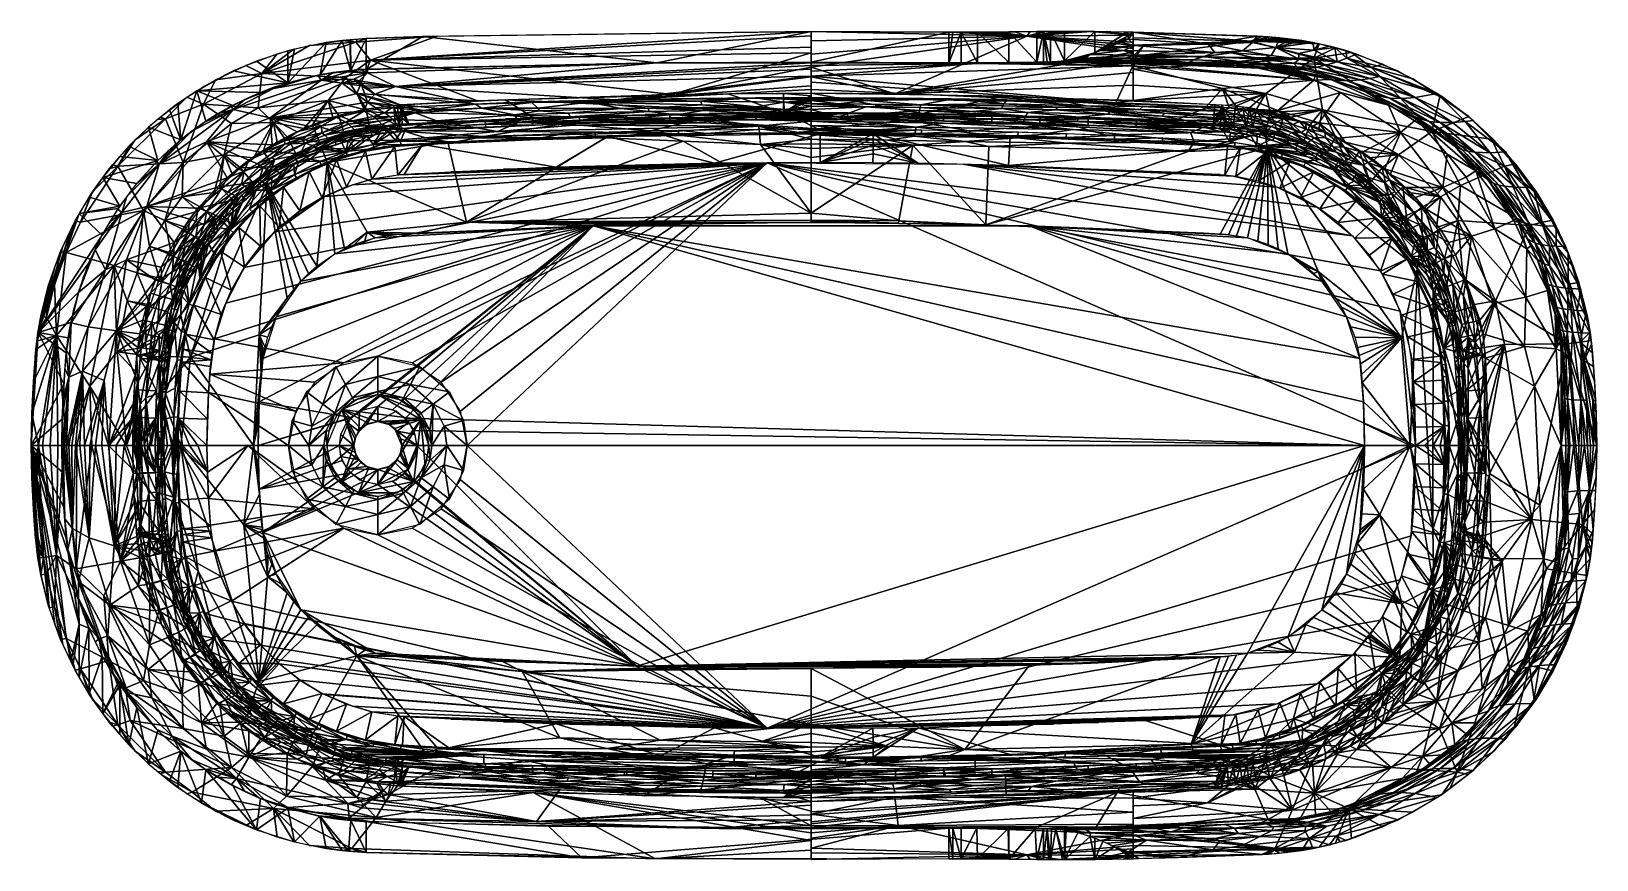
# Model space of a CAD drawing. Header units: centimetres. Extents: x -76 to 77, y -41 to 41.
import ezdxf

# ---------------------------------------------------------------- set-up
doc = ezdxf.new("R2010")
doc.units = ezdxf.units.CM
doc.layers.get('0').update_dxf_attribs({"true_color": 0xffffff})

msp = doc.modelspace()

# ---------------------------------------------------------------- meshes
at = {"color": 194, "true_color": 0x551cb1}
mesh = msp.add_polyface(dxfattribs=at)
corners = [(-40.74, 31.43, -34.82), (-43.61, 32.94, -33.33), (-40.89, 33.3, -33.31), (-42.65, 32.01, -30.44), (-42.37, 31.74, -30.81), (-41.01, 31.91, -30.79), (-40.19, 33.11, -33.89), (-39.42, 31.51, -34.82), (-40.17, 32.67, -34.4), (-40.19, 33.11, -33.89), (-40.17, 32.67, -34.4), (-40.42, 31.45, -34.82), (-43.61, 32.94, -33.33), (-44.53, 34.45, -26.31), (-40.89, 33.3, -33.31), (-41.29, 32.18, -30.42), (-40.55, 33.33, -33.31), (-40.21, 33.35, -33.3), (-43.84, 32.72, -27.6), (-41.77, 32.58, -29.54), (-42.49, 32.92, -27.6), (-40.13, 32.09, -34.72), (-40.13, 32.09, -34.72), (-40.21, 33.35, -33.3), (-42.91, 32.22, -30.01), (-45.6, 31.65, -30.02), (-43.78, 35.23, -8.34), (-43.47, 34.98, -11.13), (-40.74, 35.15, -11.12), (-44.06, 35.47, -5.56), (-44.05, 35.21, -8.35), (-42.75, 34.41, -16.66), (-38.82, 32.58, -29.97), (-38.03, 32.81, -29.51), (-43.6, 39.84, 16.9), (-45.12, 36.72, 16.9), (-43.62, 36.83, 16.9), (-43.48, 33.61, -22.16), (-42.49, 32.92, -27.6), (-41.12, 33.06, -27.6), (-43.84, 32.72, -27.6), (-38.05, 40.03, 16.9), (-43.54, 39.84, 16.9), (-44.63, 39.48, 11.45), (-44.46, 39.79, 16.9), (-36.64, 40.07, 16.9), (-43.18, 37.74, -8.13), (-39.75, 33.13, -27.6), (-44.34, 35.45, -5.56), (-44.59, 35.66, -2.76), (-43.81, 32.9, -33.33), (-44.22, 36.8, 16.9), (-43.49, 36.5, 8.47), (-43.47, 36.84, 16.9), (-44.31, 35.69, -2.76), (-40.21, 33.35, -33.31), (-44.49, 35.67, -2.76)]
mesh.append_faces([[corners[k] for k in face] for face in [(26, 27, 28, 26), (52, 54, 28, 52), (54, 29, 28, 54)]], dxfattribs={"vtx0": -1, "vtx1": -1, "vtx2": -1, "vtx3": -1, "color": 194})
mesh.append_faces([[corners[k] for k in face] for face in [(12, 13, 14, 12), (18, 19, 20, 18), (24, 15, 19, 24), (42, 43, 44, 42), (45, 43, 42, 45), (48, 30, 26, 48), (33, 39, 19, 33), (51, 52, 53, 51), (20, 19, 39, 20), (39, 33, 47, 39)]], dxfattribs={"vtx0": -1, "vtx1": -1, "vtx3": -1, "color": 194})
mesh.append_faces([[corners[k] for k in face] for face in [(0, 1, 2, 0), (18, 24, 19, 18), (34, 35, 36, 34), (37, 38, 39, 37), (37, 39, 47, 37), (26, 30, 27, 26)]], dxfattribs={"vtx0": -1, "vtx2": -1, "vtx3": -1, "color": 194})
mesh.append_faces([[corners[k] for k in face] for face in [(3, 5, 15, 3), (25, 3, 24, 25), (30, 31, 27, 30), (19, 15, 32, 19), (11, 2, 16, 11)]], dxfattribs={"vtx0": -1, "vtx3": -1, "color": 194})
mesh.append_faces([[corners[k] for k in face] for face in [(29, 26, 28, 29), (11, 0, 2, 11), (41, 34, 36, 41), (46, 43, 45, 46), (12, 50, 13, 12), (37, 31, 30, 37), (27, 31, 28, 27), (55, 14, 13, 55), (31, 37, 47, 31), (56, 29, 54, 56)]], dxfattribs={"vtx1": -1, "vtx2": -1, "vtx3": -1, "color": 194})
mesh.append_faces([[corners[k] for k in face] for face in [(19, 32, 33, 19), (40, 38, 37, 40), (15, 5, 32, 15)]], dxfattribs={"vtx1": -1, "vtx3": -1, "color": 194})
mesh.append_faces([[corners[k] for k in face] for face in [(3, 4, 5, 3), (24, 3, 15, 24)]], dxfattribs={"vtx2": -1, "vtx3": -1, "color": 194})
mesh.append_faces([[corners[k] for k in face] for face in [(6, 7, 8, 6), (9, 10, 11, 9), (16, 9, 11, 16), (17, 7, 6, 17), (10, 21, 11, 10), (8, 7, 22, 8), (23, 9, 16, 23), (49, 48, 26, 49), (56, 26, 29, 56)]], dxfattribs={"vtx3": -1, "color": 194})
mesh = msp.add_polyface(dxfattribs=at)
corners = [(-32.32, 33.04, -29.49), (-26.62, 32.78, -30.33), (-26.78, 33.03, -29.91), (-41.01, 31.91, -30.79), (-40.09, 30.85, -31.51), (-36.72, 31.78, -31.05), (-27.33, 31.97, -34.82), (-31.93, 31.47, -35.12), (-31.95, 31.77, -34.82), (-29.08, 32.39, -30.71), (-28.64, 31.65, -31.23), (-23.62, 32.17, -30.97), (-32.54, 31.74, -34.82), (-34.22, 31.78, -34.82), (-32.54, 31.86, -34.82), (-29.76, 31.87, -34.82), (-29.95, 31.97, -34.82), (-27.17, 31.98, -34.82), (-37.61, 31.48, -34.82), (-37.64, 31.61, -34.82), (-34.98, 31.62, -34.82), (-27.37, 33.59, -27.84), (-24.37, 31.78, -35.12), (-30.46, 31.54, -35.8), (-27.42, 31.67, -35.12), (-27.31, 31.37, -36.1), (-31.93, 31.47, -35.8), (-27.32, 31.67, -35.8), (-40.1, 31.47, -34.82), (-27.39, 33.61, -27.72), (-24.65, 33.69, -27.72), (-43.47, 36.84, 16.9), (-43.49, 36.5, 8.47), (-15.12, 37.46, 16.9), (-27.32, 31.67, -35.12), (-24.97, 32.16, -34.82), (-38.82, 32.58, -29.97), (-38.03, 32.81, -29.51), (-40.74, 35.15, -11.12), (-32.9, 33.43, -27.6), (-19.2, 33.85, -27.6), (-40.33, 31.33, -34.82), (-42.75, 34.41, -16.66), (-39.75, 33.13, -27.6), (-30.75, 30.76, -31.55), (-27.19, 32.08, -34.82), (-39.42, 31.51, -34.82), (-40.21, 33.35, -33.3), (-32.71, 33.74, -33.28), (-44.53, 34.45, -26.31), (-43.18, 37.74, -8.13), (-40.01, 31.05, -35.12), (-30.16, 33.54, -27.6), (-24.68, 33.71, -27.6), (-29.99, 33.86, -33.28), (-40.21, 33.35, -33.31), (-40.08, 31.04, -35.12), (-40.3, 31.33, -34.82), (-23.8, 32.54, -30.67), (-38.05, 40.03, 16.9), (-43.62, 36.83, 16.9), (-15.13, 37.46, 16.9)]
mesh.append_faces([[corners[k] for k in face] for face in [(29, 21, 30, 29), (38, 42, 39, 38), (48, 49, 50, 48), (39, 0, 21, 39), (33, 32, 38, 33), (52, 21, 29, 52)]], dxfattribs={"vtx0": -1, "vtx1": -1, "vtx2": -1, "vtx3": -1, "color": 194})
mesh.append_faces([[corners[k] for k in face] for face in [(0, 1, 2, 0), (6, 7, 8, 6), (15, 16, 17, 15), (18, 19, 20, 18), (22, 23, 24, 22), (12, 14, 15, 12), (31, 32, 33, 31), (41, 28, 18, 41), (20, 13, 12, 20), (52, 29, 53, 52), (39, 21, 52, 39), (24, 23, 56, 24), (8, 51, 57, 8), (9, 11, 58, 9), (43, 37, 39, 43)]], dxfattribs={"vtx0": -1, "vtx1": -1, "vtx3": -1, "color": 194})
mesh.append_faces([[corners[k] for k in face] for face in [(9, 10, 11, 9), (12, 13, 14, 12), (0, 9, 1, 0), (25, 26, 27, 25), (6, 34, 7, 6), (38, 39, 40, 38), (42, 43, 39, 42), (36, 3, 5, 36), (8, 7, 51, 8), (45, 47, 54, 45), (59, 60, 61, 59)]], dxfattribs={"vtx0": -1, "vtx2": -1, "vtx3": -1, "color": 194})
mesh.append_faces([[corners[k] for k in face] for face in [(3, 4, 5, 3), (37, 36, 0, 37), (36, 5, 9, 36)]], dxfattribs={"vtx0": -1, "vtx3": -1, "color": 194})
mesh.append_faces([[corners[k] for k in face] for face in [(0, 2, 21, 0), (28, 19, 18, 28), (16, 35, 17, 16), (19, 13, 20, 19), (37, 0, 39, 37), (14, 16, 15, 14), (48, 55, 49, 48)]], dxfattribs={"vtx1": -1, "vtx2": -1, "vtx3": -1, "color": 194})
mesh.append_faces([[corners[k] for k in face] for face in [(5, 10, 9, 5), (36, 9, 0, 36), (5, 44, 10, 5)]], dxfattribs={"vtx1": -1, "vtx3": -1, "color": 194})
mesh.append_faces([[corners[k] for k in face] for face in [(45, 46, 47, 45), (1, 9, 58, 1)]], dxfattribs={"vtx2": -1, "vtx3": -1, "color": 194})
mesh = msp.add_polyface(dxfattribs=at)
corners = [(-12.19, 32.11, -35.12), (-18.28, 31.97, -35.8), (-24.37, 31.78, -35.12), (-28.64, 31.65, -31.23), (-10.36, 31.6, -31.29), (-18.25, 31.89, -31.16), (-18.1, 32.28, -34.82), (-18.09, 31.98, -35.12), (-22.71, 31.84, -35.12), (-23.62, 32.17, -30.97), (-21.76, 33.63, -28.53), (-15.98, 33.03, -30.27), (-10.72, 33.37, -29.83), (-18.08, 31.68, -36.1), (-22.71, 31.84, -35.8), (-18.09, 31.98, -35.8), (-24.97, 32.16, -34.82), (-19.97, 32.32, -34.82), (-24.57, 32.08, -34.82), (-21.94, 33.78, -27.6), (-16.39, 33.83, -28.06), (-19.18, 33.83, -27.72), (-22.7, 31.54, -36.1), (-22.72, 32.14, -34.82), (-10.44, 32.02, -31.11), (-13.14, 32.38, -30.9), (-15.87, 32.71, -30.62), (-19.38, 32.24, -34.82), (-27.32, 31.67, -35.12), (-13.63, 34.36, -33.25), (-32.71, 33.74, -33.28), (-43.18, 37.74, -8.13), (-26.62, 32.78, -30.33), (-23.8, 32.54, -30.67), (-18.64, 32.98, -30.28), (-26.78, 33.03, -29.91), (-40.74, 35.15, -11.12), (-19.2, 33.85, -27.6), (0, 36.17, -10.99), (-27.31, 31.37, -36.1), (-27.32, 31.67, -35.8), (0, 40.53, 16.9), (-36.64, 40.07, 16.9), (-30.46, 31.54, -35.8), (-27.33, 31.97, -34.82), (-16.27, 32.41, -34.82), (-14.18, 32.37, -34.82), (-24.65, 33.69, -27.72), (-23.26, 31.37, -31.37), (-13.68, 33.91, -27.83), (-24.68, 33.71, -27.6), (-27.39, 33.61, -27.72), (0, 37.19, 2.94), (0, 37.48, 11.31), (0, 36.86, -2.64), (-10.83, 33.72, -28.96), (-27.17, 31.98, -34.82), (-16.45, 33.9, -27.6), (-15.12, 37.46, 16.9), (-27.37, 33.59, -27.84)]
mesh.append_faces([[corners[k] for k in face] for face in [(19, 20, 21, 19), (36, 37, 38, 36), (47, 10, 20, 47), (21, 20, 49, 21), (19, 47, 20, 19), (50, 51, 47, 50), (37, 21, 49, 37), (36, 53, 58, 36)]], dxfattribs={"vtx0": -1, "vtx1": -1, "vtx2": -1, "vtx3": -1, "color": 194})
mesh.append_faces([[corners[k] for k in face] for face in [(3, 4, 5, 3), (6, 8, 23, 6), (9, 24, 25, 9), (18, 17, 27, 18), (32, 33, 34, 32), (41, 31, 42, 41), (23, 28, 44, 23), (34, 26, 11, 34), (27, 17, 46, 27), (19, 21, 37, 19), (50, 47, 19, 50), (33, 9, 26, 33), (10, 12, 55, 10), (56, 16, 18, 56)]], dxfattribs={"vtx0": -1, "vtx1": -1, "vtx3": -1, "color": 194})
mesh.append_faces([[corners[k] for k in face] for face in [(6, 7, 8, 6), (10, 11, 12, 10), (13, 14, 15, 13), (26, 9, 25, 26), (23, 8, 28, 23), (9, 5, 24, 9), (3, 48, 4, 3), (34, 33, 26, 34), (36, 52, 53, 36), (36, 54, 52, 36), (22, 40, 14, 22), (20, 10, 55, 20)]], dxfattribs={"vtx0": -1, "vtx2": -1, "vtx3": -1, "color": 194})
mesh.append_faces([[corners[k] for k in face] for face in [(0, 1, 2, 0), (35, 32, 34, 35), (37, 49, 57, 37), (59, 35, 10, 59)]], dxfattribs={"vtx0": -1, "vtx3": -1, "color": 194})
mesh.append_faces([[corners[k] for k in face] for face in [(16, 17, 18, 16), (13, 22, 14, 13), (29, 30, 31, 29), (22, 39, 40, 22), (34, 11, 10, 34), (17, 45, 46, 17), (59, 10, 47, 59)]], dxfattribs={"vtx1": -1, "vtx2": -1, "vtx3": -1, "color": 194})
mesh.append_faces([[corners[k] for k in face] for face in [(35, 34, 10, 35)]], dxfattribs={"vtx1": -1, "vtx3": -1, "color": 194})
mesh.append_faces([[corners[k] for k in face] for face in [(9, 3, 5, 9), (2, 1, 43, 2)]], dxfattribs={"vtx2": -1, "vtx3": -1, "color": 194})
mesh = msp.add_polyface(dxfattribs=at)
corners = [(-11.58, 32.42, -34.82), (-14.18, 32.37, -34.82), (-16.27, 32.41, -34.82), (-10.72, 33.37, -29.83), (-15.98, 33.03, -30.27), (-7.99, 33.14, -30.22), (0, 36.1, -24.65), (0, 34.49, -33.23), (-13.63, 34.36, -33.25), (-2.65, 32.89, -30.53), (-10.02, 32.52, -34.82), (-1.19, 32.52, -34.82), (-6.39, 32.49, -34.82), (-13.68, 33.91, -27.83), (-16.39, 33.83, -28.06), (-10.95, 33.95, -27.83), (0, 38.45, -8.21), (-43.18, 37.74, -8.13), (-15, 32.44, -34.82), (-5.42, 32.5, -34.82), (-1.19, 32.52, -34.82), (-5.42, 32.2, -35.12), (0, 37.05, -18.71), (-5.33, 33.17, -30.2), (-2.69, 33.63, -29.38), (-10.83, 33.72, -28.96), (0, 40.12, 10.08), (0, 40.53, 16.9), (0, 39, -3.12), (-8.22, 34, -27.72), (-15.12, 37.46, 16.9), (0, 37.48, 11.31), (0, 37.53, 16.9), (-19.2, 33.85, -27.6), (0, 35.23, -19.31), (0, 36.17, -10.99), (-16.45, 33.9, -27.6), (-5.48, 34.04, -27.6), (0, 40.53, 16.9), (-38.05, 40.03, 16.9), (-15.13, 37.46, 16.9), (-2.72, 32.59, -34.82), (-29.99, 33.86, -33.28), (-8.18, 34.44, -33.24), (0, 33.78, -28.94), (-13.87, 32.38, -34.82), (0, 34.05, -27.6), (0, 34.87, -22.08), (-2.73, 34.48, -33.23), (-10.59, 32.79, -30.58), (-13.14, 32.38, -30.9), (-5.26, 32.5, -30.84), (-27.19, 32.08, -34.82), (-10.44, 32.02, -31.11), (-2.63, 32.53, -30.82), (-15.87, 32.71, -30.62), (-10.96, 33.97, -27.72), (0, 36.86, -2.64), (-40.74, 35.15, -11.12)]
mesh.append_faces([[corners[k] for k in face] for face in [(16, 8, 17, 16)]], dxfattribs={"vtx0": -1, "vtx1": -1, "vtx2": -1, "vtx3": -1, "color": 194})
mesh.append_faces([[corners[k] for k in face] for face in [(10, 12, 18, 10), (6, 8, 22, 6), (26, 17, 27, 26), (28, 17, 26, 28), (14, 25, 29, 14), (16, 17, 28, 16), (19, 21, 45, 19), (18, 0, 2, 18), (29, 25, 37, 29), (51, 53, 54, 51), (49, 51, 9, 49), (55, 50, 49, 55), (36, 15, 56, 36), (57, 58, 35, 57)]], dxfattribs={"vtx0": -1, "vtx1": -1, "vtx3": -1, "color": 194})
mesh.append_faces([[corners[k] for k in face] for face in [(33, 34, 35, 33), (41, 42, 43, 41), (37, 24, 44, 37), (33, 47, 34, 33), (49, 50, 51, 49), (4, 55, 49, 4)]], dxfattribs={"vtx0": -1, "vtx2": -1, "vtx3": -1, "color": 194})
mesh.append_faces([[corners[k] for k in face] for face in [(13, 14, 15, 13), (30, 31, 32, 30), (38, 40, 32, 38), (5, 9, 23, 5), (3, 5, 23, 3), (41, 43, 48, 41), (25, 3, 23, 25), (4, 49, 9, 4), (56, 15, 29, 56)]], dxfattribs={"vtx0": -1, "vtx3": -1, "color": 194})
mesh.append_faces([[corners[k] for k in face] for face in [(0, 1, 2, 0), (12, 0, 18, 12), (38, 39, 40, 38), (41, 52, 42, 41), (25, 24, 37, 25)]], dxfattribs={"vtx1": -1, "vtx2": -1, "vtx3": -1, "color": 194})
mesh.append_faces([[corners[k] for k in face] for face in [(4, 9, 5, 4), (23, 9, 24, 23)]], dxfattribs={"vtx1": -1, "vtx3": -1, "color": 194})
mesh.append_faces([[corners[k] for k in face] for face in [(3, 4, 5, 3), (6, 7, 8, 6), (10, 11, 12, 10), (19, 20, 21, 19), (33, 46, 47, 33), (36, 13, 15, 36)]], dxfattribs={"vtx2": -1, "vtx3": -1, "color": 194})
mesh.append_faces([[corners[k] for k in face] for face in [(25, 23, 24, 25), (36, 29, 37, 36), (15, 14, 29, 15), (36, 56, 29, 36)]], dxfattribs={"vtx3": -1, "color": 194})
mesh = msp.add_polyface(dxfattribs=at)
corners = [(0, 34.49, -33.23), (0, 32.59, -34.82), (0, 34.25, -33.85), (-5.48, 34.04, -27.6), (0, 33.89, -28.5), (0, 33.98, -28.05), (-2.73, 34.48, -33.23), (0, 34.25, -33.85), (-2.72, 32.59, -34.82), (0, 33.45, -29.78), (5.33, 33.17, -30.2), (2.68, 33.44, -29.8), (-10.02, 32.52, -34.82), (10.01, 32.52, -34.82), (0, 33.78, -28.94), (0, 33.22, -34.71), (0, 32.59, -34.82), (-1.19, 32.3, -34.91), (3.53, 32.51, -34.82), (-1.19, 32.24, -35.01), (0, 33.81, -34.37), (0, 34.49, -33.23), (0, 33.81, -34.37), (-2.69, 33.63, -29.38), (0, 33.45, -29.78), (0, 33.64, -29.37), (-5.42, 32.2, -35.12), (-1.19, 32.52, -34.82), (-1.19, 32.41, -34.84), (-1.19, 32.52, -34.82), (-1.19, 32.41, -34.84), (0, 33.22, -34.71), (0, 33.21, -30.16), (0, 32.91, -30.51), (0, 32.56, -30.8), (2.61, 32.14, -31.06), (4.16, 32.5, -34.82), (8.18, 34.44, -33.24), (0, 36.1, -24.65), (0, 37.05, -18.71), (-2.65, 32.89, -30.53), (0, 32.56, -30.8), (0, 32.91, -30.51), (0, 33.78, -28.94), (0, 33.21, -30.16), (0, 32.59, -34.82), (0, 32.18, -31.04), (0, 36.66, -5.42), (0, 36.17, -10.99), (16.15, 37.39, 11.62), (0, 34.49, -33.23), (0, 37.19, 2.94), (0, 37.48, 11.31), (0, 37.05, -18.71), (-13.63, 34.36, -33.25), (0, 38.45, -8.21), (-2.63, 32.53, -30.82), (0, 32.18, -31.04), (0, 34.05, -27.6), (0, 33.98, -28.05), (5.42, 33.77, -28.95), (0, 37.53, 16.9), (0, 40.53, 16.9), (0, 37.53, 16.9), (13.47, 40.48, 16.9), (2.74, 34.05, -27.6), (-5.26, 32.5, -30.84), (0, 34.05, -27.6)]
mesh.append_faces([[corners[k] for k in face] for face in [(9, 10, 11, 9), (2, 1, 20, 2), (33, 35, 10, 33), (51, 49, 52, 51), (53, 54, 55, 53), (14, 11, 60, 14), (58, 60, 65, 58)]], dxfattribs={"vtx0": -1, "vtx1": -1, "vtx3": -1, "color": 194})
mesh.append_faces([[corners[k] for k in face] for face in [(3, 4, 5, 3), (37, 38, 39, 37), (23, 40, 44, 23), (40, 56, 41, 40), (3, 43, 4, 3), (40, 66, 56, 40)]], dxfattribs={"vtx0": -1, "vtx2": -1, "vtx3": -1, "color": 194})
mesh.append_faces([[corners[k] for k in face] for face in [(20, 1, 31, 20), (40, 41, 42, 40), (56, 57, 41, 56), (23, 44, 24, 23), (21, 1, 0, 21)]], dxfattribs={"vtx0": -1, "vtx3": -1, "color": 194})
mesh.append_faces([[corners[k] for k in face] for face in [(36, 12, 13, 36), (47, 48, 49, 47), (51, 47, 49, 51), (58, 59, 60, 58), (59, 4, 60, 59), (61, 52, 49, 61)]], dxfattribs={"vtx1": -1, "vtx2": -1, "vtx3": -1, "color": 194})
mesh.append_faces([[corners[k] for k in face] for face in [(0, 1, 2, 0), (62, 63, 64, 62), (67, 3, 5, 67)]], dxfattribs={"vtx1": -1, "vtx3": -1, "color": 194})
mesh.append_faces([[corners[k] for k in face] for face in [(12, 1, 13, 12), (14, 9, 11, 14), (9, 32, 10, 9), (33, 34, 35, 33), (37, 50, 38, 37), (4, 14, 60, 4)]], dxfattribs={"vtx2": -1, "vtx3": -1, "color": 194})
mesh.append_faces([[corners[k] for k in face] for face in [(6, 7, 8, 6), (15, 16, 8, 15), (17, 18, 19, 17), (21, 7, 6, 21), (7, 22, 8, 7), (23, 24, 25, 23), (22, 15, 8, 22), (26, 27, 28, 26), (29, 18, 30, 29), (32, 33, 10, 32), (23, 25, 43, 23), (40, 42, 44, 40), (31, 1, 45, 31), (34, 46, 35, 34), (30, 18, 17, 30)]], dxfattribs={"vtx3": -1, "color": 194})
mesh = msp.add_polyface(dxfattribs=at)
corners = [(19.35, 40.49, 18.41), (19.35, 37.49, 18.41), (22.11, 37.53, 20.13), (22.11, 40.53, 20.13), (21.43, 40.52, 19.64), (21.13, 40.08, 11.4), (19.94, 40.5, 18.72), (18.43, 37.48, 17.99), (21.77, 37.41, 13.92), (19.14, 37.49, 18.31), (23.42, 40.54, 21.11), (23.42, 37.54, 21.11), (24.8, 37.65, 21.98), (24.8, 40.55, 21.98), (27.77, 40.54, 23.27), (22.76, 40.53, 20.63), (19.34, 40.49, 18.41), (16.29, 40.47, 17.28), (13.71, 33.95, -27.6), (19.16, 33.82, -27.83), (24.66, 33.7, -27.72), (18.41, 40.48, 17.98), (19.2, 33.85, -27.6), (27.42, 33.63, -27.6), (22.71, 37.54, 20.6), (26.42, 37.49, 19.59), (22.76, 37.54, 20.63), (23.11, 37.54, 20.9), (22.88, 40.54, 20.72), (22.26, 37.53, 20.24), (31.54, 38.51, -4.92), (8.18, 34.44, -33.24), (23.97, 37.56, 21.49), (16.29, 37.48, 17.28), (19.28, 37.49, 18.37), (26.1, 37.91, 22.64), (24.96, 37.67, 22.07), (27.41, 40.54, 23.16), (25.86, 40.55, 22.53), (24.35, 40.55, 21.72), (21.79, 37.52, 19.89), (24.32, 37.54, 20.95), (25, 37.53, 20.93), (25.16, 37.7, 22.18), (24.63, 37.62, 21.89), (26.91, 37.61, 21.89), (24.11, 37.57, 21.58), (23.61, 37.55, 21.24), (16.15, 37.39, 11.62), (31.5, 37.17, 14.17), (21.16, 37.51, 19.45), (20.5, 37.5, 19.04), (18.86, 33.44, -29.44), (26.94, 33.25, -29.48), (23.53, 37.54, 21.19), (23.11, 37.54, 20.9), (0, 36.17, -10.99), (29.82, 33.55, -27.6), (19.83, 37.49, 18.66), (24.61, 40.55, 21.87), (16.84, 40.47, 17.43)]
mesh.append_faces([[corners[k] for k in face] for face in [(24, 8, 25, 24), (8, 48, 49, 8), (7, 48, 8, 7), (49, 56, 57, 49), (8, 49, 25, 8)]], dxfattribs={"vtx0": -1, "vtx1": -1, "vtx2": -1, "vtx3": -1, "color": 194})
mesh.append_faces([[corners[k] for k in face] for face in [(4, 5, 6, 4), (7, 8, 9, 7), (6, 5, 21, 6), (28, 5, 4, 28), (29, 8, 24, 29), (37, 5, 38, 37), (38, 5, 39, 38), (40, 8, 29, 40), (41, 25, 42, 41), (50, 8, 40, 50), (39, 5, 28, 39), (58, 8, 51, 58), (19, 53, 20, 19), (9, 8, 58, 9), (21, 5, 60, 21)]], dxfattribs={"vtx0": -1, "vtx1": -1, "vtx3": -1, "color": 194})
mesh.append_faces([[corners[k] for k in face] for face in [(15, 26, 27, 15), (30, 31, 5, 30), (15, 27, 11, 15), (19, 52, 53, 19), (15, 2, 26, 15)]], dxfattribs={"vtx0": -1, "vtx2": -1, "vtx3": -1, "color": 194})
mesh.append_faces([[corners[k] for k in face] for face in [(0, 2, 3, 0), (32, 11, 54, 32)]], dxfattribs={"vtx0": -1, "vtx3": -1, "color": 194})
mesh.append_faces([[corners[k] for k in face] for face in [(50, 51, 8, 50), (41, 55, 25, 41), (55, 24, 25, 55)]], dxfattribs={"vtx1": -1, "vtx2": -1, "vtx3": -1, "color": 194})
mesh.append_faces([[corners[k] for k in face] for face in [(10, 15, 11, 10), (16, 17, 1, 16), (12, 11, 32, 12), (13, 10, 12, 13)]], dxfattribs={"vtx1": -1, "vtx3": -1, "color": 194})
mesh.append_faces([[corners[k] for k in face] for face in [(0, 1, 2, 0), (10, 11, 12, 10), (15, 3, 2, 15), (43, 44, 45, 43), (45, 46, 47, 45)]], dxfattribs={"vtx2": -1, "vtx3": -1, "color": 194})
mesh.append_faces([[corners[k] for k in face] for face in [(13, 12, 14, 13), (18, 19, 20, 18), (22, 20, 23, 22), (1, 33, 34, 1), (0, 16, 1, 0), (35, 12, 36, 35), (18, 20, 22, 18), (59, 10, 13, 59)]], dxfattribs={"vtx3": -1, "color": 194})
mesh = msp.add_polyface(dxfattribs=at)
corners = [(14.71, 37.47, 16.98), (16.15, 37.39, 11.62), (15.47, 37.47, 17.1), (16.29, 37.48, 17.28), (16.29, 40.47, 17.28), (14.69, 40.47, 16.98), (13.47, 37.48, 16.9), (14.69, 37.47, 16.98), (19.35, 37.49, 18.41), (16.98, 37.47, 17.47), (17.71, 37.48, 17.71), (14.41, 40.47, 16.95), (21.13, 40.08, 11.4), (13.57, 40.48, 16.9), (8.18, 34.44, -33.24), (0, 37.05, -18.71), (10.97, 33.99, -27.6), (16.42, 33.87, -27.83), (19.16, 33.82, -27.83), (8.23, 34.02, -27.6), (13.69, 33.91, -27.83), (13.87, 40.48, 16.91), (16.23, 37.47, 17.26), (18.43, 37.48, 17.99), (10.95, 33.95, -27.83), (15.23, 40.47, 17.06), (13.36, 37.48, 16.9), (13.94, 37.48, 16.92), (14.93, 37.47, 17.01), (0, 35.57, -16.54), (29.82, 33.55, -27.6), (0, 36.17, -10.99), (5.48, 34.02, -27.72), (2.74, 34.05, -27.6), (8.21, 33.98, -27.83), (0, 34.87, -22.08), (14.32, 37.47, 16.94), (5.42, 33.77, -28.95), (2.68, 33.44, -29.8), (10.72, 33.37, -29.84), (0, 38.3, -9.47), (0, 39.61, 3.4), (13.47, 40.48, 16.9), (18.86, 33.44, -29.44), (0, 40.53, 16.9), (0, 37.53, 16.9), (16.84, 40.47, 17.43), (10.88, 32.51, -34.82), (0, 34.49, -33.23), (19.09, 34.23, -33.25), (0, 34.05, -27.6), (13.71, 33.95, -27.6), (0, 37.53, 16.9), (31.5, 37.17, 14.17)]
mesh.append_faces([[corners[k] for k in face] for face in [(1, 31, 53, 1)]], dxfattribs={"vtx0": -1, "vtx1": -1, "vtx2": -1, "vtx3": -1, "color": 194})
mesh.append_faces([[corners[k] for k in face] for face in [(0, 1, 2, 0), (9, 1, 10, 9), (11, 12, 13, 11), (14, 15, 12, 14), (21, 6, 5, 21), (2, 1, 22, 2), (10, 1, 23, 10), (25, 12, 11, 25), (26, 1, 27, 26), (29, 30, 31, 29), (35, 30, 29, 35), (36, 1, 0, 36), (22, 1, 9, 22), (42, 6, 21, 42), (17, 43, 18, 17), (33, 37, 34, 33), (46, 12, 25, 46), (27, 1, 36, 27), (52, 1, 26, 52), (20, 43, 17, 20)]], dxfattribs={"vtx0": -1, "vtx1": -1, "vtx3": -1, "color": 194})
mesh.append_faces([[corners[k] for k in face] for face in [(12, 40, 41, 12), (12, 15, 40, 12), (12, 41, 44, 12), (42, 45, 6, 42), (12, 44, 13, 12), (47, 48, 49, 47), (20, 39, 43, 20), (19, 32, 34, 19)]], dxfattribs={"vtx0": -1, "vtx2": -1, "vtx3": -1, "color": 194})
mesh.append_faces([[corners[k] for k in face] for face in [(5, 6, 7, 5), (19, 24, 20, 19), (37, 38, 39, 37), (34, 37, 20, 34)]], dxfattribs={"vtx0": -1, "vtx3": -1, "color": 194})
mesh.append_faces([[corners[k] for k in face] for face in [(34, 24, 19, 34)]], dxfattribs={"vtx1": -1, "vtx2": -1, "vtx3": -1, "color": 194})
mesh.append_faces([[corners[k] for k in face] for face in [(7, 3, 5, 7), (37, 39, 20, 37), (33, 32, 19, 33)]], dxfattribs={"vtx1": -1, "vtx3": -1, "color": 194})
mesh.append_faces([[corners[k] for k in face] for face in [(3, 4, 5, 3), (4, 3, 8, 4), (35, 50, 30, 35)]], dxfattribs={"vtx2": -1, "vtx3": -1, "color": 194})
mesh.append_faces([[corners[k] for k in face] for face in [(16, 17, 18, 16), (19, 20, 16, 19), (28, 3, 7, 28), (32, 33, 34, 32), (34, 20, 24, 34), (51, 16, 18, 51), (16, 20, 17, 16)]], dxfattribs={"vtx3": -1, "color": 194})
mesh = msp.add_polyface(dxfattribs=at)
corners = [(27.78, 40.54, 23.28), (24.8, 37.65, 21.98), (27.78, 38.46, 23.28), (30.96, 40.48, 23.88), (30.68, 39.89, 23.86), (29.69, 39.31, 23.74), (24.66, 33.7, -27.72), (26.94, 33.25, -29.48), (32.49, 33.2, -29.03), (28.99, 40.52, 23.6), (31.54, 40.18, 16.46), (27.41, 40.54, 23.16), (27.32, 38.28, 23.13), (26.1, 37.91, 22.64), (28.56, 38.76, 23.5), (26.79, 37.94, 22.7), (25.16, 37.7, 22.18), (26.25, 37.81, 22.45), (31.54, 36.51, -19.49), (8.18, 34.44, -33.24), (31.54, 37.59, -12.3), (30.71, 37.91, 22.71), (31.54, 38.51, -4.92), (21.13, 40.08, 11.4), (31.54, 38.87, -1.46), (27.42, 33.63, -27.6), (30.98, 40.09, 23.88), (26.91, 37.61, 21.89), (23.61, 37.55, 21.24), (27.75, 37.49, 20.9), (31.54, 33.79, -33.28), (31.54, 35.28, -26.31), (27.77, 40.54, 23.27), (30.29, 39.48, 23.78), (30.01, 39.48, 23.78), (29.48, 39.2, 23.7), (25.69, 37.53, 20.92), (26.42, 37.49, 19.59), (26.4, 37.52, 20.94), (28.95, 38.93, 23.59), (31.77, 38.23, 23.15), (27.31, 38.28, 23.12), (30.63, 38.67, 23.47), (26.51, 37.94, 22.7), (26.23, 37.94, 22.7), (25.69, 37.81, 22.45), (27.42, 37.69, 22.18), (31.54, 39.5, 5.59), (24.63, 37.62, 21.89), (24.11, 37.57, 21.58), (31.54, 39.2, 2.05), (29.68, 37.67, 22.18), (31.5, 37.17, 14.17), (31.26, 37.4, 20.9), (30.1, 37.43, 20.9), (27.86, 37.49, 20.9), (29.37, 37.45, 20.94), (27.77, 37.49, 20.9), (23.11, 37.54, 20.9), (25.44, 37.53, 20.9), (25, 37.53, 20.93), (28.4, 38.69, 23.46)]
mesh.append_faces([[corners[k] for k in face] for face in [(10, 23, 11, 10), (37, 52, 53, 37)]], dxfattribs={"vtx0": -1, "vtx1": -1, "vtx2": -1, "vtx3": -1, "color": 194})
mesh.append_faces([[corners[k] for k in face] for face in [(4, 2, 5, 4), (9, 10, 11, 9), (18, 19, 20, 18), (22, 23, 24, 22), (6, 8, 25, 6), (36, 37, 38, 36), (47, 23, 10, 47), (24, 23, 50, 24), (20, 19, 22, 20), (50, 23, 47, 50), (51, 46, 27, 51), (54, 37, 53, 54), (55, 37, 56, 55), (56, 37, 54, 56)]], dxfattribs={"vtx0": -1, "vtx1": -1, "vtx3": -1, "color": 194})
mesh.append_faces([[corners[k] for k in face] for face in [(6, 7, 8, 6), (27, 28, 29, 27), (42, 41, 40, 42), (41, 43, 15, 41)]], dxfattribs={"vtx0": -1, "vtx2": -1, "vtx3": -1, "color": 194})
mesh.append_faces([[corners[k] for k in face] for face in [(5, 2, 14, 5)]], dxfattribs={"vtx0": -1, "vtx3": -1, "color": 194})
mesh.append_faces([[corners[k] for k in face] for face in [(40, 41, 15, 40), (46, 16, 27, 46), (18, 31, 19, 18), (55, 57, 37, 55), (57, 38, 37, 57), (59, 60, 37, 59), (36, 59, 37, 36)]], dxfattribs={"vtx1": -1, "vtx2": -1, "vtx3": -1, "color": 194})
mesh.append_faces([[corners[k] for k in face] for face in [(26, 2, 4, 26), (30, 19, 31, 30)]], dxfattribs={"vtx1": -1, "vtx3": -1, "color": 194})
mesh.append_faces([[corners[k] for k in face] for face in [(21, 15, 17, 21), (41, 44, 43, 41), (17, 16, 46, 17), (42, 61, 41, 42)]], dxfattribs={"vtx2": -1, "vtx3": -1, "color": 194})
mesh.append_faces([[corners[k] for k in face] for face in [(0, 1, 2, 0), (0, 2, 3, 0), (12, 1, 13, 12), (15, 16, 17, 15), (2, 1, 12, 2), (32, 1, 0, 32), (33, 34, 35, 33), (33, 35, 39, 33), (43, 44, 45, 43), (15, 43, 16, 15), (27, 48, 49, 27), (29, 28, 58, 29), (43, 45, 16, 43)]], dxfattribs={"vtx3": -1, "color": 194})
mesh = msp.add_polyface(dxfattribs=at)
corners = [(31.04, 40.12, 23.88), (30.53, 39.79, 23.84), (31.08, 39.78, 23.84), (37.44, 37.77, 22.73), (30.71, 37.91, 22.71), (34.69, 37.69, 22.47), (30.57, 40.49, 23.85), (31.54, 40.18, 16.46), (28.99, 40.52, 23.6), (38.47, 38.1, 23.17), (31.54, 35.28, -26.31), (31.54, 35.9, -23.02), (31.54, 36.84, -17.42), (30.98, 40.48, 23.88), (27.78, 38.46, 23.28), (30.98, 40.09, 23.88), (32.53, 39.13, 1.47), (31.54, 39.2, 2.05), (43.06, 39.58, 11.45), (31.54, 38.13, -8.16), (31.54, 37.07, -15.92), (31.54, 37.58, -12.42), (31.84, 38.12, -8.16), (31.77, 38.23, 23.15), (26.79, 37.94, 22.7), (35.55, 37.37, 21.57), (37.03, 37.51, 22.19), (26.91, 37.61, 21.89), (31.39, 40.47, 23.89), (26.25, 37.81, 22.45), (29.68, 37.67, 22.18), (39.52, 38.49, 23.51), (30.63, 38.67, 23.47), (31.54, 40.47, 23.9), (31.39, 40.37, 23.89), (31.54, 40.47, 23.9), (38.87, 39.29, 23.8), (31.7, 39.17, 23.71), (49.25, 37.91, 1.48), (31.54, 38.51, -4.92), (40.28, 34.95, -11.71), (31.5, 37.17, 14.17), (29.82, 33.55, -27.6), (27.42, 37.69, 22.18), (31.26, 37.4, 20.9), (31.29, 37.4, 20.9), (27.42, 33.63, -27.6), (38.23, 33.14, -28.08), (30.29, 39.48, 23.78), (27.75, 37.49, 20.9), (31.54, 38.87, -1.46), (30.96, 40.48, 23.88), (35.28, 37.28, 20.9), (31.54, 39.5, 5.59), (31.54, 39.9, 11.42), (49.23, 35.76, 10.9), (28.95, 38.93, 23.59), (28.4, 38.69, 23.46), (31.54, 40.47, 23.9), (30.01, 39.48, 23.78)]
mesh.append_faces([[corners[k] for k in face] for face in [(16, 17, 18, 16), (22, 19, 16, 22), (3, 5, 26, 3), (16, 18, 22, 16)]], dxfattribs={"vtx0": -1, "vtx1": -1, "vtx2": -1, "vtx3": -1, "color": 194})
mesh.append_faces([[corners[k] for k in face] for face in [(6, 7, 8, 6), (44, 41, 45, 44), (36, 33, 2, 36), (31, 37, 32, 31), (5, 43, 30, 5), (45, 41, 55, 45)]], dxfattribs={"vtx0": -1, "vtx1": -1, "vtx3": -1, "color": 194})
mesh.append_faces([[corners[k] for k in face] for face in [(9, 4, 3, 9), (16, 19, 17, 16), (23, 24, 4, 23), (28, 15, 34, 28), (2, 48, 37, 2), (25, 49, 52, 25), (2, 59, 48, 2)]], dxfattribs={"vtx0": -1, "vtx2": -1, "vtx3": -1, "color": 194})
mesh.append_faces([[corners[k] for k in face] for face in [(25, 26, 27, 25), (4, 29, 5, 4), (28, 34, 58, 28)]], dxfattribs={"vtx0": -1, "vtx3": -1, "color": 194})
mesh.append_faces([[corners[k] for k in face] for face in [(31, 32, 23, 31), (33, 0, 2, 33), (12, 22, 38, 12), (40, 41, 42, 40), (5, 29, 43, 5), (25, 27, 49, 25), (9, 23, 4, 9), (5, 30, 26, 5)]], dxfattribs={"vtx1": -1, "vtx2": -1, "vtx3": -1, "color": 194})
mesh.append_faces([[corners[k] for k in face] for face in [(13, 15, 28, 13), (35, 7, 6, 35), (36, 2, 37, 36), (19, 39, 17, 19)]], dxfattribs={"vtx1": -1, "vtx3": -1, "color": 194})
mesh.append_faces([[corners[k] for k in face] for face in [(0, 1, 2, 0), (3, 4, 5, 3), (30, 27, 26, 30), (22, 21, 19, 22), (39, 50, 17, 39), (2, 1, 59, 2), (37, 57, 32, 37)]], dxfattribs={"vtx2": -1, "vtx3": -1, "color": 194})
mesh.append_faces([[corners[k] for k in face] for face in [(10, 11, 12, 10), (13, 14, 15, 13), (20, 21, 22, 20), (12, 20, 22, 12), (46, 47, 42, 46), (51, 14, 13, 51), (17, 53, 54, 17), (37, 56, 57, 37), (48, 56, 37, 48)]], dxfattribs={"vtx3": -1, "color": 194})
mesh = msp.add_polyface(dxfattribs=at)
corners = [(44.26, 37.28, 22.48), (41.93, 37.6, 22.74), (39.86, 37.42, 22.19), (41.57, 33.24, -33.32), (44.53, 34.45, -26.31), (42.93, 33.05, -33.32), (41.69, 37.22, 21.88), (45.09, 37, 21.88), (44.04, 37.82, 23.19), (45.28, 37.33, 22.74), (40.21, 33.35, -33.3), (40.19, 33.11, -33.89), (39.52, 33.39, -33.3), (37.03, 37.51, 22.19), (43.67, 40.08, 23.9), (43.24, 39.45, 23.86), (44.77, 40.02, 23.9), (41.18, 38.44, 23.52), (39.52, 38.49, 23.51), (38.47, 38.1, 23.17), (38.87, 39.29, 23.8), (42.26, 38.64, 23.64), (31.84, 38.12, -8.16), (43.06, 39.58, 11.45), (49.25, 37.91, 1.48), (35.55, 37.37, 21.57), (35.28, 37.28, 20.9), (43.98, 36.96, 20.9), (38.34, 33.19, -27.72), (38.23, 33.14, -28.08), (40.95, 33.07, -27.6), (35.61, 33.31, -27.72), (31.54, 39.2, 2.05), (31.54, 39.9, 11.42), (37.44, 37.77, 22.73), (40.28, 34.95, -11.71), (38.72, 33.18, -27.6), (40.95, 33.07, -27.6), (45.06, 38.17, 23.53), (31.77, 38.23, 23.15), (45.72, 32.81, -24.46), (49.23, 35.76, 10.9), (31.54, 36.84, -17.42), (31.7, 39.17, 23.71), (31.54, 35.28, -26.31), (31.54, 33.79, -33.28), (44.14, 40.05, 23.9), (44.94, 40, 23.9), (31.5, 37.17, 14.17), (43.61, 32.94, -33.33), (31.54, 40.47, 23.9), (40.89, 33.3, -33.31), (31.29, 37.4, 20.9), (43.66, 36.98, 20.9), (41.8, 33, -27.6), (29.82, 33.55, -27.6), (39.75, 33.13, -27.6), (31.54, 40.47, 23.9)]
mesh.append_faces([[corners[k] for k in face] for face in [(35, 54, 40, 35)]], dxfattribs={"vtx0": -1, "vtx1": -1, "vtx2": -1, "vtx3": -1, "color": 194})
mesh.append_faces([[corners[k] for k in face] for face in [(3, 4, 5, 3), (14, 15, 16, 14), (28, 29, 30, 28), (31, 29, 28, 31), (35, 40, 41, 35), (5, 4, 49, 5), (46, 23, 50, 46), (51, 4, 3, 51)]], dxfattribs={"vtx0": -1, "vtx1": -1, "vtx3": -1, "color": 194})
mesh.append_faces([[corners[k] for k in face] for face in [(22, 23, 24, 22), (25, 26, 27, 25), (2, 25, 6, 2), (17, 19, 8, 17), (23, 32, 33, 23), (19, 34, 1, 19), (35, 36, 37, 35), (14, 20, 15, 14), (18, 39, 19, 18), (42, 24, 4, 42), (4, 44, 42, 4), (4, 45, 44, 4), (23, 46, 47, 23), (23, 33, 50, 23), (35, 55, 36, 35)]], dxfattribs={"vtx0": -1, "vtx2": -1, "vtx3": -1, "color": 194})
mesh.append_faces([[corners[k] for k in face] for face in [(0, 1, 2, 0), (0, 6, 7, 0), (1, 13, 2, 1), (20, 18, 21, 20), (21, 17, 38, 21), (36, 28, 56, 36)]], dxfattribs={"vtx0": -1, "vtx3": -1, "color": 194})
mesh.append_faces([[corners[k] for k in face] for face in [(17, 18, 19, 17), (1, 34, 13, 1), (0, 2, 6, 0), (20, 43, 18, 20), (2, 13, 25, 2), (51, 45, 4, 51), (37, 54, 35, 37), (14, 57, 20, 14)]], dxfattribs={"vtx1": -1, "vtx2": -1, "vtx3": -1, "color": 194})
mesh.append_faces([[corners[k] for k in face] for face in [(6, 25, 27, 6), (8, 19, 1, 8), (38, 17, 8, 38), (52, 41, 53, 52)]], dxfattribs={"vtx1": -1, "vtx3": -1, "color": 194})
mesh.append_faces([[corners[k] for k in face] for face in [(8, 1, 9, 8), (15, 20, 21, 15), (48, 35, 41, 48), (21, 18, 17, 21), (7, 6, 27, 7)]], dxfattribs={"vtx2": -1, "vtx3": -1, "color": 194})
mesh.append_faces([[corners[k] for k in face] for face in [(10, 11, 12, 10)]], dxfattribs={"vtx3": -1, "color": 194})
mesh = msp.add_polyface(dxfattribs=at)
corners = [(50.52, 37.28, 23.55), (47.81, 37.81, 23.54), (47.35, 37.44, 23.2), (47.5, 37.06, 22.75), (45.28, 37.33, 22.74), (46.49, 37.06, 22.48), (47.35, 39.75, 23.9), (43.06, 39.58, 11.45), (46.54, 39.86, 23.9), (46.62, 36.92, 22.19), (45.5, 37.05, 22.19), (45.48, 36.87, 21.23), (45.5, 38.97, 23.82), (45.06, 38.17, 23.53), (49.54, 37.05, 23.21), (48.6, 36.87, 22.75), (48.16, 36.81, 22.48), (49.25, 37.91, 1.48), (52.93, 38.49, 23.9), (54.88, 37.02, 11.43), (51.51, 37.57, 23.76), (47.73, 38.37, 23.75), (45.09, 37, 21.88), (44.04, 37.82, 23.19), (51.36, 38.94, 23.9), (49.77, 39.32, 23.9), (48.94, 39.49, 23.9), (48.16, 39.63, 23.9), (41.93, 37.6, 22.74), (44.26, 37.28, 22.48), (45.87, 39.93, 23.9), (44.77, 40.02, 23.9), (43.24, 39.45, 23.86), (51.3, 38.96, 23.9), (50.76, 39.1, 23.9), (49.27, 38.72, 23.86), (42.26, 38.64, 23.64), (45.73, 39.94, 23.9), (43.98, 36.96, 20.9), (49.69, 39.34, 23.9), (49.15, 39.45, 23.9), (46.97, 39.8, 23.9), (48.06, 39.65, 23.9), (44.94, 40, 23.9), (45.13, 36.88, 20.9)]
mesh.append_faces([[corners[k] for k in face] for face in [(33, 35, 20, 33)]], dxfattribs={"vtx0": -1, "vtx1": -1, "vtx2": -1, "vtx3": -1, "color": 194})
mesh.append_faces([[corners[k] for k in face] for face in [(6, 7, 8, 6), (1, 12, 13, 1), (26, 7, 27, 26), (8, 7, 37, 8), (25, 7, 26, 25), (37, 7, 43, 37), (27, 7, 6, 27), (20, 35, 21, 20)]], dxfattribs={"vtx0": -1, "vtx1": -1, "vtx3": -1, "color": 194})
mesh.append_faces([[corners[k] for k in face] for face in [(9, 10, 11, 9), (2, 4, 3, 2), (1, 23, 2, 1), (30, 32, 12, 30), (40, 12, 35, 40)]], dxfattribs={"vtx0": -1, "vtx2": -1, "vtx3": -1, "color": 194})
mesh.append_faces([[corners[k] for k in face] for face in [(14, 3, 15, 14), (17, 18, 19, 17), (24, 17, 25, 24), (0, 2, 14, 0), (4, 29, 5, 4), (20, 1, 0, 20), (10, 29, 22, 10), (16, 5, 10, 16)]], dxfattribs={"vtx0": -1, "vtx3": -1, "color": 194})
mesh.append_faces([[corners[k] for k in face] for face in [(0, 1, 2, 0), (3, 5, 16, 3), (20, 21, 1, 20), (2, 23, 4, 2), (4, 28, 29, 4), (30, 31, 32, 30), (33, 34, 35, 33), (14, 2, 3, 14), (21, 12, 1, 21), (39, 40, 35, 39), (41, 30, 12, 41), (42, 41, 12, 42), (40, 42, 12, 40), (34, 39, 35, 34)]], dxfattribs={"vtx1": -1, "vtx2": -1, "vtx3": -1, "color": 194})
mesh.append_faces([[corners[k] for k in face] for face in [(15, 3, 16, 15), (11, 22, 38, 11), (16, 10, 9, 16), (12, 32, 36, 12), (5, 29, 10, 5)]], dxfattribs={"vtx1": -1, "vtx3": -1, "color": 194})
mesh.append_faces([[corners[k] for k in face] for face in [(12, 36, 13, 12), (25, 17, 7, 25), (1, 13, 23, 1), (35, 12, 21, 35), (11, 38, 44, 11)]], dxfattribs={"vtx2": -1, "vtx3": -1, "color": 194})
mesh.append_faces([[corners[k] for k in face] for face in [(3, 4, 5, 3), (10, 22, 11, 10)]], dxfattribs={"vtx3": -1, "color": 194})
mesh = msp.add_polyface(dxfattribs=at)
corners = [(-51.29, 38.64, 16.9), (-54.36, 37.63, 16.9), (-51.29, 35.51, 16.9), (-56.61, 36.68, 16.9), (-60.2, 34.72, 16.9), (-54.65, 28.18, -33.41), (-55.93, 27.19, -33.42), (-57.53, 28.45, -26.32), (-55.5, 33.89, 16.9), (-52.68, 34.95, 14.08), (-54.12, 34.5, 16.9), (-59.31, 31.74, 16.9), (-56.69, 33.29, 16.9), (-52.85, 28.19, -30.36), (-52.56, 27.99, -30.73), (-49.57, 29.6, -30.78), (-59.25, 29.74, -5.6), (-55.1, 27.94, -27.6), (-53.97, 28.72, -27.6), (-52.32, 29.7, -33.39), (-53.72, 28.82, -33.4), (-52.7, 31.63, -26.32), (-54.19, 33.07, -17.43), (-59.54, 33.42, 1.45), (-53.84, 36.42, 1.47), (-56.81, 31.53, -17.43), (-61.54, 27.7, -17.44), (-45.62, 36.02, -17.41), (-55.1, 27.94, -27.6), (-54.25, 27.58, -29.93), (-51.57, 29.52, -29.52), (-56.65, 32.89, 8.45), (-53.03, 32.09, -13.93), (-48.03, 35.78, 5.65), (-50.69, 38.8, 16.9), (-52.32, 38.34, 16.9), (-55.4, 37.22, 16.9), (-58.36, 35.8, 16.9), (-51.61, 30.1, -27.6), (-50.37, 30.7, -27.6), (-52.71, 35.05, 16.9), (-51.27, 35.52, 16.9), (-58.17, 32.46, 16.9), (-56.85, 33.21, 16.9), (-57.34, 36.33, 16.9), (-52.81, 29.44, -27.6), (-52.21, 29.78, -27.6), (-51.63, 29.84, -28.57), (-51.61, 30.1, -27.6), (-53.97, 28.72, -27.6), (-53.95, 34.57, 16.9), (-57.23, 26.21, -27.6), (-56.19, 27.1, -27.6), (-51.36, 30.23, -33.38), (-59.44, 31.65, 16.9), (-51.04, 29.55, -29.98)]
mesh.append_faces([[corners[k] for k in face] for face in [(3, 4, 2, 3), (37, 24, 23, 37)]], dxfattribs={"vtx0": -1, "vtx1": -1, "vtx2": -1, "vtx3": -1, "color": 194})
mesh.append_faces([[corners[k] for k in face] for face in [(8, 9, 10, 8), (22, 23, 24, 22), (25, 26, 23, 25), (21, 25, 22, 21), (42, 31, 43, 42), (46, 47, 48, 46), (2, 4, 50, 2), (43, 31, 8, 43), (49, 47, 46, 49), (28, 30, 49, 28), (54, 31, 42, 54), (10, 9, 40, 10)]], dxfattribs={"vtx0": -1, "vtx1": -1, "vtx3": -1, "color": 194})
mesh.append_faces([[corners[k] for k in face] for face in [(4, 11, 12, 4), (16, 17, 18, 16), (28, 29, 30, 28), (21, 5, 7, 21), (32, 38, 39, 32), (49, 30, 47, 49), (8, 31, 9, 8), (16, 18, 45, 16), (16, 51, 52, 16), (4, 12, 50, 4)]], dxfattribs={"vtx0": -1, "vtx2": -1, "vtx3": -1, "color": 194})
mesh.append_faces([[corners[k] for k in face] for face in [(34, 24, 35, 34), (40, 9, 41, 40), (16, 45, 32, 16)]], dxfattribs={"vtx0": -1, "vtx3": -1, "color": 194})
mesh.append_faces([[corners[k] for k in face] for face in [(0, 1, 2, 0), (19, 20, 21, 19), (25, 23, 22, 25), (7, 25, 21, 7), (31, 32, 33, 31), (3, 44, 4, 3), (20, 5, 21, 20), (1, 3, 2, 1), (53, 19, 21, 53), (52, 17, 16, 52)]], dxfattribs={"vtx1": -1, "vtx2": -1, "vtx3": -1, "color": 194})
mesh.append_faces([[corners[k] for k in face] for face in [(5, 6, 7, 5), (7, 26, 25, 7), (36, 24, 37, 36), (29, 13, 30, 29), (9, 31, 33, 9)]], dxfattribs={"vtx1": -1, "vtx3": -1, "color": 194})
mesh.append_faces([[corners[k] for k in face] for face in [(13, 14, 15, 13), (22, 24, 27, 22), (32, 45, 38, 32), (13, 55, 30, 13)]], dxfattribs={"vtx2": -1, "vtx3": -1, "color": 194})
mesh.append_faces([[corners[k] for k in face] for face in [(35, 24, 36, 35), (16, 32, 31, 16)]], dxfattribs={"vtx3": -1, "color": 194})
mesh = msp.add_polyface(dxfattribs=at)
corners = [(-46.89, 32.11, -33.35), (-48.88, 31.39, -33.37), (-47.34, 33.79, -26.31), (-51.27, 35.52, 16.9), (-52.68, 34.95, 14.08), (-48.34, 36.26, 16.9), (-45.62, 36.02, -17.41), (-53.84, 36.42, 1.47), (-43.18, 37.74, -8.13), (-44.63, 39.48, 11.45), (-54.19, 33.07, -17.43), (-52.7, 31.63, -26.32), (-49.73, 31.03, -33.37), (-43.81, 32.9, -33.33), (-46.28, 32.3, -33.35), (-44.53, 34.45, -26.31), (-45.93, 39.66, 16.9), (-49.15, 39.15, 16.9), (-48.03, 35.78, 5.65), (-46.85, 36.52, 16.9), (-50.65, 38.81, 16.9), (-51.29, 38.64, 16.9), (-51.29, 35.51, 16.9), (-50.69, 38.8, 16.9), (-44.46, 39.79, 16.9), (-45.52, 39.7, 16.9), (-47.54, 39.45, 16.9), (-48.11, 36.3, 16.9), (-45.97, 35.49, -2.76), (-44.81, 35.87, 0.04), (-44.59, 35.66, -2.76), (-43.78, 35.23, -8.34), (-44.49, 35.67, -2.76), (-45.42, 36.6, 14.09), (-45.45, 36.69, 16.9), (-43.48, 33.61, -22.16), (-44.05, 35.21, -8.35), (-53.03, 32.09, -13.93), (-45.97, 39.65, 16.9), (-45.15, 36.72, 16.9), (-45.18, 39.73, 16.9), (-43.49, 36.5, 8.47), (-44.31, 35.69, -2.76), (-44.34, 35.45, -5.56), (-45.35, 36.7, 16.9), (-45.15, 39.73, 16.9), (-45.12, 36.72, 16.9), (-43.6, 39.84, 16.9), (-43.84, 32.72, -27.6), (-44.22, 36.8, 16.9)]
mesh.append_faces([[corners[k] for k in face] for face in [(15, 13, 2, 15), (9, 7, 17, 9), (37, 35, 28, 37), (29, 30, 32, 29), (28, 30, 29, 28), (19, 18, 33, 19), (29, 32, 42, 29)]], dxfattribs={"vtx0": -1, "vtx1": -1, "vtx2": -1, "vtx3": -1, "color": 194})
mesh.append_faces([[corners[k] for k in face] for face in [(2, 10, 6, 2), (16, 9, 17, 16), (17, 7, 23, 17), (24, 9, 25, 24), (19, 33, 34, 19), (28, 35, 36, 28), (38, 39, 40, 38), (29, 42, 41, 29), (45, 46, 47, 45), (25, 9, 16, 25), (34, 33, 44, 34), (44, 41, 49, 44)]], dxfattribs={"vtx0": -1, "vtx1": -1, "vtx3": -1, "color": 194})
mesh.append_faces([[corners[k] for k in face] for face in [(7, 9, 8, 7), (2, 12, 11, 2), (26, 22, 27, 26), (18, 41, 33, 18), (18, 29, 41, 18), (28, 43, 30, 28), (44, 33, 41, 44), (37, 28, 18, 37), (37, 48, 35, 37), (45, 39, 46, 45), (38, 27, 39, 38)]], dxfattribs={"vtx0": -1, "vtx2": -1, "vtx3": -1, "color": 194})
mesh.append_faces([[corners[k] for k in face] for face in [(0, 1, 2, 0), (11, 10, 2, 11), (13, 14, 2, 13), (20, 21, 22, 20), (18, 28, 29, 18), (14, 0, 2, 14), (26, 20, 22, 26), (45, 40, 39, 45), (38, 26, 27, 38), (28, 36, 43, 28)]], dxfattribs={"vtx1": -1, "vtx2": -1, "vtx3": -1, "color": 194})
mesh.append_faces([[corners[k] for k in face] for face in [(3, 4, 5, 3), (6, 7, 8, 6), (5, 18, 19, 5)]], dxfattribs={"vtx1": -1, "vtx3": -1, "color": 194})
mesh.append_faces([[corners[k] for k in face] for face in [(2, 6, 15, 2), (15, 6, 8, 15), (30, 31, 32, 30), (4, 18, 5, 4)]], dxfattribs={"vtx2": -1, "vtx3": -1, "color": 194})
mesh = msp.add_polyface(dxfattribs=at)
corners = [(54.88, 37.02, 11.43), (58.95, 35.91, 23.9), (61.58, 34.18, 21.7), (53.8, 35.81, 23.21), (48.6, 36.87, 22.75), (52.51, 35.72, 22.48), (52.93, 38.49, 23.9), (56, 37.34, 23.9), (52.48, 37.92, 23.87), (51.51, 37.57, 23.76), (55.68, 36.13, 23.77), (57.85, 33.99, 23.22), (61.33, 34.48, 23.9), (59.17, 34.08, 23.68), (54.73, 35.94, 23.55), (50.52, 37.28, 23.55), (49.54, 37.05, 23.21), (53.72, 28.82, -33.4), (52.32, 29.7, -33.39), (57.53, 28.45, -26.32), (60.81, 30.75, -8.18), (49.25, 37.91, 1.48), (50.07, 32.85, -26.31), (56.67, 34, 22.48), (57.73, 30.64, -5.32), (55.1, 27.94, -27.6), (56.19, 27.1, -27.6), (49.71, 31.58, -24.46), (51.61, 30.1, -27.6), (56.54, 33.32, 14.14), (51.85, 34.55, 4.4), (49.23, 35.76, 10.9), (55.2, 34.31, 20.9), (51.13, 35.81, 21.23), (50.83, 35.87, 20.9), (51.36, 38.94, 23.9), (59.34, 32.09, 20.9), (59.34, 32.09, 20.9), (59.3, 31.94, 17.39), (52.2, 29.2, -29.53), (53.97, 28.72, -27.6), (60.53, 31.71, 22.47), (59.29, 32.12, 20.9), (56.66, 33.62, 20.9), (57.5, 36.66, 23.9), (53.84, 34.88, 20.9), (50.9, 35.85, 20.9), (53.41, 38.33, 23.9), (52.36, 38.66, 23.9), (51.3, 38.96, 23.9), (55.26, 34.28, 20.9), (51.12, 29.24, -30.42), (52.89, 28.21, -30.39)]
mesh.append_faces([[corners[k] for k in face] for face in [(19, 18, 22, 19), (27, 28, 24, 27), (43, 29, 38, 43)]], dxfattribs={"vtx0": -1, "vtx1": -1, "vtx2": -1, "vtx3": -1, "color": 194})
mesh.append_faces([[corners[k] for k in face] for face in [(6, 21, 35, 6), (28, 39, 40, 28), (43, 38, 37, 43), (50, 29, 43, 50)]], dxfattribs={"vtx0": -1, "vtx1": -1, "vtx3": -1, "color": 194})
mesh.append_faces([[corners[k] for k in face] for face in [(8, 9, 10, 8), (24, 25, 26, 24)]], dxfattribs={"vtx0": -1, "vtx2": -1, "vtx3": -1, "color": 194})
mesh.append_faces([[corners[k] for k in face] for face in [(0, 2, 20, 0), (13, 3, 11, 13), (32, 33, 34, 32), (39, 51, 52, 39)]], dxfattribs={"vtx0": -1, "vtx3": -1, "color": 194})
mesh.append_faces([[corners[k] for k in face] for face in [(0, 1, 2, 0), (12, 8, 10, 12), (17, 18, 19, 17), (36, 37, 38, 36), (29, 24, 38, 29), (30, 27, 24, 30), (47, 48, 8, 47), (8, 49, 9, 8), (44, 47, 8, 44)]], dxfattribs={"vtx1": -1, "vtx2": -1, "vtx3": -1, "color": 194})
mesh.append_faces([[corners[k] for k in face] for face in [(3, 4, 5, 3), (22, 21, 20, 22), (29, 30, 24, 29), (23, 33, 32, 23), (12, 44, 8, 12), (45, 46, 29, 45), (45, 29, 50, 45)]], dxfattribs={"vtx1": -1, "vtx3": -1, "color": 194})
mesh.append_faces([[corners[k] for k in face] for face in [(21, 0, 20, 21), (22, 20, 19, 22), (13, 14, 3, 13), (31, 30, 29, 31), (28, 40, 24, 28), (24, 40, 25, 24), (48, 49, 8, 48)]], dxfattribs={"vtx2": -1, "vtx3": -1, "color": 194})
mesh.append_faces([[corners[k] for k in face] for face in [(0, 6, 7, 0), (11, 3, 5, 11), (13, 10, 14, 13), (14, 15, 16, 14), (0, 7, 1, 0), (10, 15, 14, 10), (11, 5, 23, 11), (14, 16, 3, 14), (23, 5, 33, 23), (10, 9, 15, 10), (41, 32, 42, 41), (41, 23, 32, 41)]], dxfattribs={"vtx3": -1, "color": 194})
mesh = msp.add_polyface(dxfattribs=at)
corners = [(44.51, 32.16, -29.57), (45.37, 31.48, -30.47), (45.63, 31.68, -30.04), (51.13, 35.81, 21.23), (47.34, 36.73, 21.88), (46.29, 36.76, 20.9), (44.95, 32.65, -33.34), (50.07, 32.85, -26.31), (46.28, 32.3, -33.35), (53.8, 35.81, 23.21), (49.54, 37.05, 23.21), (48.6, 36.87, 22.75), (45.72, 32.81, -24.46), (41.8, 33, -27.6), (43.16, 32.83, -27.6), (46.62, 36.92, 22.19), (45.48, 36.87, 21.23), (52.51, 35.72, 22.48), (48.16, 36.81, 22.48), (48.87, 31.39, -33.37), (46.88, 32.11, -33.35), (43.84, 32.72, -27.6), (43.53, 32.61, -28.59), (45.19, 32.45, -27.6), (45.76, 30.5, -34.82), (44.95, 32.65, -33.34), (46.28, 32.3, -33.35), (46.51, 32.11, -27.6), (47.82, 31.71, -27.6), (50.83, 35.87, 20.9), (44.53, 34.45, -26.31), (49.25, 37.91, 1.48), (49.23, 35.76, 10.9), (51.85, 34.55, 4.4), (45.19, 32.45, -27.6), (43.61, 32.94, -33.33), (44.52, 30.83, -34.82), (43.61, 32.94, -33.33), (46.22, 32.01, -28.59), (49.71, 31.58, -24.46), (49.11, 31.24, -27.6), (47.17, 31.43, -29.57), (49.4, 36.23, 20.9), (50.9, 35.85, 20.9), (49.72, 31.03, -33.37), (47.88, 36.53, 20.9), (47.12, 36.65, 20.9), (48.48, 30.97, -29.57), (45.58, 36.84, 20.9), (46.35, 36.75, 20.9), (43.66, 36.98, 20.9), (44.81, 36.9, 20.9), (48.44, 31.47, -27.73), (48.47, 31.48, -27.6), (45.13, 36.88, 20.9), (56.54, 33.32, 14.14)]
mesh.append_faces([[corners[k] for k in face] for face in [(12, 27, 28, 12), (12, 28, 39, 12), (22, 38, 23, 22), (27, 38, 28, 27)]], dxfattribs={"vtx0": -1, "vtx1": -1, "vtx2": -1, "vtx3": -1, "color": 194})
mesh.append_faces([[corners[k] for k in face] for face in [(6, 7, 8, 6), (4, 15, 16, 4), (21, 22, 23, 21), (45, 32, 42, 45), (46, 32, 45, 46), (23, 38, 27, 23), (48, 32, 49, 48), (49, 32, 46, 49), (50, 32, 51, 50), (5, 16, 54, 5), (32, 55, 43, 32)]], dxfattribs={"vtx0": -1, "vtx1": -1, "vtx3": -1, "color": 194})
mesh.append_faces([[corners[k] for k in face] for face in [(12, 13, 14, 12), (24, 25, 26, 24), (12, 21, 34, 12), (36, 37, 25, 36), (39, 28, 40, 39), (12, 14, 21, 12), (28, 41, 47, 28), (12, 34, 27, 12)]], dxfattribs={"vtx0": -1, "vtx2": -1, "vtx3": -1, "color": 194})
mesh.append_faces([[corners[k] for k in face] for face in [(0, 1, 2, 0), (3, 4, 5, 3), (32, 12, 33, 32), (17, 11, 18, 17), (38, 2, 41, 38), (42, 32, 43, 42)]], dxfattribs={"vtx0": -1, "vtx3": -1, "color": 194})
mesh.append_faces([[corners[k] for k in face] for face in [(19, 20, 7, 19), (6, 30, 7, 6), (38, 41, 28, 38), (44, 19, 7, 44), (20, 8, 7, 20), (48, 51, 32, 48)]], dxfattribs={"vtx1": -1, "vtx2": -1, "vtx3": -1, "color": 194})
mesh.append_faces([[corners[k] for k in face] for face in [(6, 35, 30, 6), (17, 4, 3, 17), (0, 2, 38, 0), (4, 16, 5, 4), (18, 15, 4, 18), (33, 12, 39, 33), (28, 52, 53, 28)]], dxfattribs={"vtx1": -1, "vtx3": -1, "color": 194})
mesh.append_faces([[corners[k] for k in face] for face in [(30, 31, 7, 30), (22, 0, 38, 22)]], dxfattribs={"vtx2": -1, "vtx3": -1, "color": 194})
mesh.append_faces([[corners[k] for k in face] for face in [(9, 10, 11, 9), (17, 18, 4, 17), (3, 5, 29, 3)]], dxfattribs={"vtx3": -1, "color": 194})
mesh = msp.add_polyface(dxfattribs=at)
corners = [(-69.41, 26.25, 16.9), (-70.76, 24.33, 16.9), (-67.75, 23.43, 16.9), (-63.35, 22.03, -26.33), (-61.54, 27.7, -17.44), (-61.63, 24.36, -26.33), (-67.93, 27.35, 11.39), (-63.28, 31.99, 11.41), (-65.42, 23, -17.45), (-71.6, 21.88, 11.38), (-59.54, 33.42, 1.45), (-57.53, 28.45, -26.32), (-64.93, 31.18, 16.9), (-66.85, 29.31, 16.9), (-64.03, 27.9, 16.9), (-64.08, 31.92, 16.9), (-66.25, 29.92, 16.9), (-68.79, 27.08, 16.9), (-70.43, 24.83, 16.9), (-66.67, 29.5, 16.9), (-68.46, 27.48, 16.9), (-59.76, 35, 16.9), (-57.34, 36.33, 16.9), (-59.75, 35.01, 16.9), (-61.17, 34.1, 16.9), (-63.81, 32.14, 16.9), (-58.36, 35.8, 16.9), (-67.07, 24.39, 16.9), (-67.54, 22.82, 5.62), (-63.89, 27.54, 8.44), (-62.08, 33.47, 16.9), (-62.89, 32.87, 16.9), (-61.77, 29.93, 16.9), (-65.1, 23.41, -8.4), (-60.08, 23.24, -27.6), (-58.23, 25.27, -27.6), (-66.14, 25.58, 16.9), (-64.11, 27.82, 16.9), (-63.02, 28.86, 16.9), (-61.87, 29.85, 16.9), (-70.49, 24.74, 16.9), (-57.23, 26.21, -27.6), (-71.72, 22.71, 16.9), (-66.07, 25.66, 16.9), (-67.75, 28.3, 16.9), (-68.92, 26.91, 16.9), (-59.25, 29.74, -5.6), (-58.52, 24.76, -33.43), (-59.79, 23.29, -33.44), (-60.68, 30.78, 16.9), (-60.2, 34.72, 16.9), (-56.65, 32.89, 8.45), (-59.44, 31.65, 16.9), (-59.31, 31.74, 16.9)]
mesh.append_faces([[corners[k] for k in face] for face in [(7, 6, 16, 7), (6, 9, 18, 6), (44, 0, 14, 44), (33, 41, 46, 33), (49, 29, 51, 49)]], dxfattribs={"vtx0": -1, "vtx1": -1, "vtx2": -1, "vtx3": -1, "color": 194})
mesh.append_faces([[corners[k] for k in face] for face in [(15, 7, 16, 15), (17, 6, 18, 17), (19, 6, 20, 19), (24, 7, 25, 24), (26, 10, 24, 26), (38, 29, 39, 38), (18, 9, 40, 18), (20, 6, 17, 20), (43, 0, 2, 43), (25, 7, 15, 25), (14, 0, 43, 14), (16, 6, 19, 16), (39, 29, 49, 39), (49, 51, 52, 49)]], dxfattribs={"vtx0": -1, "vtx1": -1, "vtx3": -1, "color": 194})
mesh.append_faces([[corners[k] for k in face] for face in [(4, 7, 10, 4), (24, 10, 7, 24), (12, 14, 32, 12), (50, 32, 53, 50)]], dxfattribs={"vtx0": -1, "vtx2": -1, "vtx3": -1, "color": 194})
mesh.append_faces([[corners[k] for k in face] for face in [(3, 4, 5, 3), (21, 22, 23, 21), (0, 44, 45, 0), (27, 29, 36, 27), (33, 46, 29, 33)]], dxfattribs={"vtx0": -1, "vtx3": -1, "color": 194})
mesh.append_faces([[corners[k] for k in face] for face in [(0, 1, 2, 0), (4, 6, 7, 4), (12, 13, 14, 12), (27, 28, 29, 27), (30, 31, 32, 30), (1, 42, 2, 1), (31, 12, 32, 31), (13, 44, 14, 13), (21, 50, 22, 21), (50, 30, 32, 50)]], dxfattribs={"vtx1": -1, "vtx2": -1, "vtx3": -1, "color": 194})
mesh.append_faces([[corners[k] for k in face] for face in [(8, 9, 6, 8), (37, 29, 38, 37), (47, 48, 5, 47)]], dxfattribs={"vtx1": -1, "vtx3": -1, "color": 194})
mesh.append_faces([[corners[k] for k in face] for face in [(5, 4, 11, 5), (33, 35, 41, 33), (28, 33, 29, 28), (29, 46, 51, 29)]], dxfattribs={"vtx2": -1, "vtx3": -1, "color": 194})
mesh.append_faces([[corners[k] for k in face] for face in [(8, 6, 4, 8), (33, 34, 35, 33), (36, 29, 37, 36)]], dxfattribs={"vtx3": -1, "color": 194})
mesh = msp.add_polyface(dxfattribs=at)
corners = [(61.61, 31.61, 23.22), (56.67, 34, 22.48), (60.53, 31.71, 22.47), (65, 28.73, 23.22), (64.33, 28.82, 22.75), (61.33, 34.48, 23.9), (55.68, 36.13, 23.77), (59.17, 34.08, 23.68), (60.81, 30.75, -8.18), (61.58, 34.18, 21.7), (64.41, 32.2, 23.9), (66.65, 29.99, 21.69), (67.93, 27.35, 11.39), (63.59, 25.45, -17.45), (57.53, 28.45, -26.32), (61.63, 24.36, -26.33), (63.35, 22.03, -26.33), (56.71, 26.52, -33.42), (57.85, 33.99, 23.22), (64.06, 31.71, 23.87), (59.79, 23.29, -33.44), (58.51, 24.76, -33.43), (62.83, 31.61, 23.69), (66.5, 28.66, 23.78), (62.57, 33.63, 23.9), (61.76, 34.2, 23.9), (58.95, 35.91, 23.9), (64.19, 28.25, 20.64), (64.07, 28.38, 20.9), (63.05, 29.31, 20.9), (64.19, 28.26, 20.9), (65.27, 27.16, 20.9), (64.17, 26.27, 1.13), (62.3, 28.54, 4.38), (61.88, 25.26, -14.96), (64.69, 20.49, -18.15), (66.97, 21.2, -5.34), (60.08, 23.25, -27.6), (59.18, 24.28, -27.6), (58.23, 25.27, -27.6), (65.1, 26.9, 14.13), (59.3, 31.94, 17.39), (57.73, 30.64, -5.32), (56.19, 27.1, -27.6), (64.85, 31.83, 23.9), (63.77, 28.95, 22.17), (59.29, 32.12, 20.9), (63, 29.35, 20.9), (59.34, 32.09, 20.9), (60.63, 31.22, 20.9), (62.18, 30.04, 20.9), (61.86, 30.29, 20.9), (60.06, 22.95, -33.45)]
mesh.append_faces([[corners[k] for k in face] for face in [(8, 10, 11, 8), (34, 37, 35, 34), (41, 40, 29, 41), (29, 40, 27, 29)]], dxfattribs={"vtx0": -1, "vtx1": -1, "vtx2": -1, "vtx3": -1, "color": 194})
mesh.append_faces([[corners[k] for k in face] for face in [(10, 9, 24, 10), (25, 9, 26, 25), (30, 27, 31, 30), (42, 34, 33, 42), (48, 41, 49, 48), (49, 41, 51, 49), (24, 9, 25, 24)]], dxfattribs={"vtx0": -1, "vtx1": -1, "vtx3": -1, "color": 194})
mesh.append_faces([[corners[k] for k in face] for face in [(14, 13, 15, 14), (15, 17, 14, 15), (27, 28, 29, 27), (34, 35, 36, 34), (34, 38, 37, 34)]], dxfattribs={"vtx0": -1, "vtx2": -1, "vtx3": -1, "color": 194})
mesh.append_faces([[corners[k] for k in face] for face in [(3, 2, 4, 3), (5, 6, 7, 5), (8, 11, 12, 8), (34, 43, 39, 34), (41, 42, 33, 41)]], dxfattribs={"vtx0": -1, "vtx3": -1, "color": 194})
mesh.append_faces([[corners[k] for k in face] for face in [(8, 9, 10, 8), (20, 21, 15, 20), (30, 28, 27, 30), (29, 50, 41, 29), (50, 51, 41, 50), (52, 20, 15, 52)]], dxfattribs={"vtx1": -1, "vtx2": -1, "vtx3": -1, "color": 194})
mesh.append_faces([[corners[k] for k in face] for face in [(32, 33, 34, 32), (32, 34, 36, 32)]], dxfattribs={"vtx1": -1, "vtx3": -1, "color": 194})
mesh.append_faces([[corners[k] for k in face] for face in [(3, 0, 2, 3), (14, 8, 13, 14), (15, 13, 16, 15), (23, 22, 0, 23), (34, 39, 38, 34), (41, 33, 40, 41), (44, 5, 19, 44), (19, 7, 22, 19)]], dxfattribs={"vtx2": -1, "vtx3": -1, "color": 194})
mesh.append_faces([[corners[k] for k in face] for face in [(0, 1, 2, 0), (8, 12, 13, 8), (0, 18, 1, 0), (19, 5, 7, 19), (22, 18, 0, 22), (22, 7, 18, 22), (33, 32, 40, 33), (45, 46, 47, 45), (45, 2, 46, 45), (4, 2, 45, 4)]], dxfattribs={"vtx3": -1, "color": 194})
mesh = msp.add_polyface(dxfattribs=at)
corners = [(-43.27, 31.09, -34.82), (-45.76, 30.5, -34.82), (-46.28, 32.3, -33.35), (-43.61, 30.57, -35.12), (-45.54, 30.08, -35.8), (-45.54, 30.08, -35.12), (-45.34, 31.45, -30.45), (-45.06, 31.19, -30.82), (-42.37, 31.74, -30.81), (-48.88, 31.39, -33.37), (-47.72, 29.65, -34.82), (-45.26, 30.64, -34.82), (-45.26, 30.47, -34.82), (-48.18, 29.66, -34.82), (-51.36, 30.23, -33.38), (-42.73, 31.04, -34.82), (-49.73, 31.03, -33.37), (-51.36, 30.23, -33.38), (-52.7, 31.63, -26.32), (-53.03, 32.09, -13.93), (-46.51, 32.11, -27.6), (-43.84, 32.72, -27.6), (-48, 31.3, -29.07), (-47.96, 30.62, -30.44), (-45.6, 31.65, -30.02), (-45, 29.92, -36.1), (-46.64, 29.73, -35.8), (-45.08, 30.21, -35.8), (-45.15, 30.5, -34.82), (-46.64, 29.73, -35.12), (-46.74, 30.01, -34.82), (-45.08, 30.21, -35.12), (-50.37, 30.7, -27.6), (-49.11, 31.24, -27.6), (-49.57, 29.6, -30.78), (-47.36, 30.1, -31.12), (-47.67, 30.38, -30.81), (-42.65, 32.01, -30.44), (-46.86, 29.65, -35.8), (-42.91, 32.22, -30.01), (-43.84, 32.72, -27.6), (-47.82, 31.71, -27.6), (-48.47, 31.48, -27.6), (-48.44, 31.47, -27.73), (-46.51, 32.11, -27.6), (-44.42, 30.57, -31.37), (-44.75, 30.9, -31.13), (-51.61, 30.1, -27.6), (-51.63, 29.84, -28.57), (-50.99, 30.41, -27.6), (-48.88, 31.39, -33.37), (-47.34, 33.79, -26.31), (-45.39, 29.87, -31.55), (-43.75, 29.84, -31.68), (-51.57, 29.52, -29.52), (-49.5, 30.29, -30), (-49.86, 29.82, -30.42), (-49.11, 31.24, -27.6), (-46.38, 30.01, -31.36)]
mesh.append_faces([[corners[k] for k in face] for face in [(32, 48, 22, 32)]], dxfattribs={"vtx0": -1, "vtx1": -1, "vtx2": -1, "vtx3": -1, "color": 194})
mesh.append_faces([[corners[k] for k in face] for face in [(3, 4, 5, 3), (10, 11, 12, 10), (12, 11, 15, 12), (28, 29, 30, 28), (42, 43, 44, 42), (47, 48, 49, 47), (44, 24, 40, 44), (49, 48, 32, 49)]], dxfattribs={"vtx0": -1, "vtx1": -1, "vtx3": -1, "color": 194})
mesh.append_faces([[corners[k] for k in face] for face in [(1, 9, 2, 1), (13, 14, 9, 13), (25, 26, 27, 25), (28, 31, 29, 28), (5, 4, 38, 5), (19, 33, 41, 19), (48, 55, 22, 48)]], dxfattribs={"vtx0": -1, "vtx2": -1, "vtx3": -1, "color": 194})
mesh.append_faces([[corners[k] for k in face] for face in [(22, 23, 24, 22), (23, 34, 36, 23), (36, 46, 7, 36), (6, 36, 7, 6), (32, 22, 43, 32), (19, 41, 20, 19), (55, 56, 23, 55), (58, 52, 45, 58)]], dxfattribs={"vtx0": -1, "vtx3": -1, "color": 194})
mesh.append_faces([[corners[k] for k in face] for face in [(0, 1, 2, 0), (1, 13, 9, 1), (32, 33, 19, 32), (24, 39, 40, 24), (50, 16, 51, 50)]], dxfattribs={"vtx1": -1, "vtx2": -1, "vtx3": -1, "color": 194})
mesh.append_faces([[corners[k] for k in face] for face in [(16, 17, 18, 16), (22, 24, 44, 22), (23, 36, 6, 23), (55, 23, 22, 55), (56, 34, 23, 56), (57, 43, 42, 57)]], dxfattribs={"vtx1": -1, "vtx3": -1, "color": 194})
mesh.append_faces([[corners[k] for k in face] for face in [(6, 7, 8, 6), (19, 20, 21, 19), (24, 6, 37, 24), (36, 35, 46, 36), (45, 52, 53, 45), (48, 54, 55, 48), (43, 22, 44, 43)]], dxfattribs={"vtx2": -1, "vtx3": -1, "color": 194})
mesh.append_faces([[corners[k] for k in face] for face in [(34, 35, 36, 34), (23, 6, 24, 23), (35, 45, 46, 35), (32, 43, 57, 32), (35, 58, 45, 35)]], dxfattribs={"vtx3": -1, "color": 194})
mesh = msp.add_polyface(dxfattribs=at)
corners = [(9.14, 32.16, -35.12), (9.14, 32.16, -35.8), (-1.19, 32.22, -35.8), (2.61, 32.14, -31.06), (20.69, 31.45, -31.37), (20.85, 31.87, -31.19), (12.96, 31.79, -36.1), (8.24, 31.87, -36.1), (8.25, 32.17, -35.8), (19.42, 31.94, -35.12), (16, 32.03, -35.8), (8.25, 32.47, -34.82), (8.25, 32.17, -35.12), (3.53, 32.21, -35.12), (12.97, 32.39, -34.82), (10.59, 32.79, -30.59), (21.01, 32.26, -30.96), (15.88, 32.71, -30.63), (18.76, 33.25, -29.88), (18.65, 32.99, -30.29), (24.12, 33.14, -29.91), (10.66, 33.11, -30.24), (17.52, 32.29, -34.82), (16.27, 32.32, -34.82), (19.96, 32.32, -34.82), (17.69, 32.29, -34.82), (17.68, 31.99, -35.12), (12.97, 32.09, -35.12), (16.27, 32.41, -34.82), (12.17, 32.41, -34.82), (14.99, 32.44, -34.82), (22.39, 31.55, -36.1), (17.68, 31.69, -36.1), (17.68, 31.99, -35.8), (12.97, 32.09, -35.8), (6.83, 32.48, -34.82), (4.16, 32.5, -34.82), (10.01, 32.52, -34.82), (2.68, 33.44, -29.8), (5.33, 33.17, -30.2), (10.72, 33.37, -29.84), (12.94, 31.56, -31.31), (10.88, 32.51, -34.82), (0, 32.59, -34.82), (0, 34.49, -33.23), (9.5, 32.45, -34.82), (3.53, 32.51, -34.82), (3.53, 32.21, -35.8), (3.53, 31.91, -36.1), (10.52, 32.42, -30.88), (22.41, 32.15, -34.82), (9.14, 32.16, -35.8), (18.86, 33.44, -29.44), (21.17, 32.62, -30.67), (20.19, 32.22, -34.82), (5.18, 31.68, -31.26)]
mesh.append_faces([[corners[k] for k in face] for face in [(3, 4, 5, 3), (9, 10, 0, 9), (14, 12, 11, 14), (15, 16, 17, 15), (18, 19, 20, 18), (28, 29, 30, 28), (38, 39, 40, 38), (30, 45, 37, 30), (25, 27, 14, 25), (11, 13, 46, 11), (50, 26, 25, 50), (24, 23, 28, 24), (21, 17, 19, 21), (17, 16, 53, 17), (39, 3, 15, 39), (40, 19, 18, 40)]], dxfattribs={"vtx0": -1, "vtx1": -1, "vtx3": -1, "color": 194})
mesh.append_faces([[corners[k] for k in face] for face in [(11, 12, 13, 11), (21, 15, 17, 21), (16, 3, 5, 16), (25, 26, 27, 25), (6, 8, 34, 6), (3, 41, 4, 3), (7, 47, 8, 7), (14, 27, 12, 14), (32, 34, 33, 32), (15, 49, 16, 15), (40, 21, 19, 40), (15, 3, 49, 15), (40, 39, 21, 40), (19, 17, 53, 19), (3, 55, 41, 3)]], dxfattribs={"vtx0": -1, "vtx2": -1, "vtx3": -1, "color": 194})
mesh.append_faces([[corners[k] for k in face] for face in [(0, 10, 51, 0)]], dxfattribs={"vtx0": -1, "vtx3": -1, "color": 194})
mesh.append_faces([[corners[k] for k in face] for face in [(6, 7, 8, 6), (22, 23, 24, 22), (31, 32, 33, 31), (35, 36, 37, 35), (23, 29, 28, 23), (42, 43, 44, 42), (7, 48, 47, 7), (32, 6, 34, 32), (29, 45, 30, 29), (45, 35, 37, 45), (54, 22, 24, 54)]], dxfattribs={"vtx1": -1, "vtx2": -1, "vtx3": -1, "color": 194})
mesh.append_faces([[corners[k] for k in face] for face in [(49, 3, 16, 49), (40, 18, 52, 40), (39, 15, 21, 39)]], dxfattribs={"vtx1": -1, "vtx3": -1, "color": 194})
mesh.append_faces([[corners[k] for k in face] for face in [(0, 1, 2, 0)]], dxfattribs={"vtx2": -1, "vtx3": -1, "color": 194})
mesh = msp.add_polyface(dxfattribs=at)
corners = [(21.17, 32.62, -30.67), (21.01, 32.26, -30.96), (26.25, 32.15, -31), (22.39, 31.55, -36.1), (17.68, 31.99, -35.8), (22.4, 31.85, -35.8), (29.09, 32.43, -30.72), (36.73, 31.83, -31.07), (34.36, 32.26, -30.76), (19.42, 31.94, -35.12), (26.27, 31.71, -35.8), (16, 32.03, -35.8), (37.46, 31.62, -34.82), (33.54, 31.7, -34.82), (29.93, 31.97, -34.82), (29.82, 33.55, -27.6), (35.61, 33.31, -27.72), (38.34, 33.19, -27.72), (38.9, 31.37, -31.33), (18.86, 33.44, -29.44), (18.76, 33.25, -29.88), (24.12, 33.14, -29.91), (29.29, 32.74, -30.36), (23.97, 32.88, -30.33), (32.15, 32.89, -29.95), (27.13, 31.98, -34.82), (22.4, 31.85, -35.12), (22.41, 32.15, -34.82), (24.95, 32.16, -34.82), (20.19, 32.22, -34.82), (19.96, 32.32, -34.82), (30.87, 31.82, -34.82), (22.86, 32.14, -34.82), (20.85, 31.87, -31.19), (26.05, 31.76, -31.23), (26.94, 33.25, -29.48), (27.12, 31.68, -35.12), (38.23, 33.14, -28.08), (18.65, 32.99, -30.29), (32.49, 33.2, -29.03), (40.41, 32.72, -29.54), (27.11, 31.38, -36.1), (27.12, 31.68, -35.8), (31.85, 31.78, -34.82), (31.83, 31.48, -35.12), (27.42, 33.63, -27.6), (17.68, 31.99, -35.12), (35.34, 31.73, -34.82), (10.88, 32.51, -34.82), (19.09, 34.23, -33.25), (20.69, 31.45, -31.37), (39.52, 33.39, -33.3), (41.03, 31.95, -30.82), (34.6, 32.55, -30.39), (29.7, 31.57, -35.12), (38.72, 33.18, -27.6), (39.26, 32.36, -30.42)]
mesh.append_faces([[corners[k] for k in face] for face in [(6, 7, 8, 6), (12, 13, 14, 12), (2, 18, 7, 2), (21, 23, 24, 21), (25, 26, 27, 25), (28, 29, 30, 28), (1, 33, 2, 1), (19, 21, 35, 19), (23, 6, 22, 23), (0, 2, 6, 0), (38, 0, 23, 38), (43, 36, 25, 43), (45, 39, 37, 45), (33, 50, 34, 33), (8, 7, 52, 8), (54, 10, 9, 54), (22, 8, 53, 22), (14, 32, 28, 14)]], dxfattribs={"vtx0": -1, "vtx1": -1, "vtx3": -1, "color": 194})
mesh.append_faces([[corners[k] for k in face] for face in [(0, 1, 2, 0), (3, 4, 5, 3), (9, 10, 11, 9), (6, 2, 7, 6), (19, 20, 21, 19), (22, 6, 8, 22), (2, 34, 18, 2), (25, 36, 26, 25), (24, 23, 22, 24), (23, 0, 6, 23), (21, 38, 23, 21), (41, 5, 42, 41), (43, 44, 36, 43), (27, 26, 46, 27), (2, 33, 34, 2), (47, 49, 51, 47), (53, 8, 52, 53), (24, 22, 53, 24)]], dxfattribs={"vtx0": -1, "vtx2": -1, "vtx3": -1, "color": 194})
mesh.append_faces([[corners[k] for k in face] for face in [(35, 21, 24, 35), (39, 24, 40, 39), (24, 53, 56, 24)]], dxfattribs={"vtx0": -1, "vtx3": -1, "color": 194})
mesh.append_faces([[corners[k] for k in face] for face in [(31, 32, 14, 31), (13, 31, 14, 13), (39, 40, 37, 39), (47, 48, 49, 47), (32, 29, 28, 32)]], dxfattribs={"vtx1": -1, "vtx2": -1, "vtx3": -1, "color": 194})
mesh.append_faces([[corners[k] for k in face] for face in [(15, 37, 16, 15), (15, 17, 55, 15), (35, 24, 39, 35)]], dxfattribs={"vtx1": -1, "vtx3": -1, "color": 194})
mesh.append_faces([[corners[k] for k in face] for face in [(15, 16, 17, 15)]], dxfattribs={"vtx3": -1, "color": 194})
mesh = msp.add_polyface(dxfattribs=at)
corners = [(-45.34, 31.45, -30.45), (-42.37, 31.74, -30.81), (-42.65, 32.01, -30.44), (-41.72, 31.19, -34.82), (-41.68, 30.89, -35.12), (-43.11, 30.66, -35.12), (-43.06, 30.37, -36.1), (-45.08, 30.21, -35.8), (-43.11, 30.66, -35.8), (-42.05, 30.84, -35.12), (-42.05, 30.84, -35.8), (-43.61, 30.57, -35.8), (-43.17, 30.96, -34.82), (-45.08, 30.21, -35.12), (-45.15, 30.5, -34.82), (-42.26, 30.51, -36.1), (-42.93, 29.46, -36.1), (-43.52, 30.28, -36.1), (-40.24, 29.81, -36.1), (-40.98, 30.67, -36.1), (-45, 29.92, -36.1), (-40.13, 32.09, -34.72), (-39.42, 31.51, -34.82), (-40.1, 31.47, -34.82), (-44.75, 30.9, -31.13), (-44.42, 30.57, -31.37), (-41.75, 31.08, -31.35), (-40.74, 31.43, -34.82), (-43.27, 31.09, -34.82), (-43.61, 32.94, -33.33), (-43.15, 31.11, -34.82), (-40.1, 31.47, -34.82), (-40.33, 31.33, -34.82), (-40.8, 31.29, -34.82), (-42.73, 31.04, -34.82), (-41.13, 30.95, -35.12), (-40.74, 30.69, -36.1), (-41.68, 30.89, -35.8), (-40.28, 31.03, -35.8), (-40.13, 32.09, -34.72), (-40.1, 31.47, -34.82), (-40.42, 31.45, -34.82), (-46.28, 32.3, -33.35), (-41.64, 30.59, -36.1), (-45.26, 30.64, -34.82), (-42.07, 31.42, -31.12), (-45.06, 31.19, -30.82), (-43.61, 30.57, -35.12), (-45.54, 30.08, -35.8), (-43.75, 29.84, -31.68), (-40.78, 29.89, -31.76), (-40.37, 31.02, -35.8), (-40.08, 31.04, -35.12), (-41.62, 30.6, -36.1), (-40.09, 30.85, -31.51), (-41.01, 31.91, -30.79), (-40.11, 30.74, -36.1), (-39.59, 31.07, -35.8), (-37.81, 30.11, -31.71), (-40.77, 30.99, -35.12), (-40.3, 31.33, -34.82), (-39.86, 30.76, -36.1), (-40.01, 31.05, -35.12)]
mesh.append_faces([[corners[k] for k in face] for face in [(12, 13, 14, 12), (15, 16, 17, 15), (33, 4, 3, 33), (34, 30, 32, 34), (35, 10, 9, 35), (46, 45, 1, 46), (25, 49, 26, 25), (3, 5, 12, 3), (52, 51, 35, 52), (19, 16, 53, 19), (45, 54, 55, 45), (26, 50, 54, 26), (60, 59, 33, 60), (61, 18, 19, 61), (53, 16, 15, 53)]], dxfattribs={"vtx0": -1, "vtx1": -1, "vtx3": -1, "color": 194})
mesh.append_faces([[corners[k] for k in face] for face in [(3, 4, 5, 3), (6, 7, 8, 6), (9, 10, 11, 9), (36, 37, 38, 36), (28, 42, 29, 28), (12, 5, 13, 12), (43, 8, 37, 43), (35, 51, 10, 35), (56, 38, 57, 56), (33, 59, 4, 33), (52, 57, 51, 52), (60, 62, 59, 60)]], dxfattribs={"vtx0": -1, "vtx2": -1, "vtx3": -1, "color": 194})
mesh.append_faces([[corners[k] for k in face] for face in [(0, 1, 2, 0), (24, 26, 45, 24), (1, 45, 55, 1), (9, 11, 47, 9)]], dxfattribs={"vtx0": -1, "vtx3": -1, "color": 194})
mesh.append_faces([[corners[k] for k in face] for face in [(18, 16, 19, 18), (6, 20, 7, 6), (27, 28, 29, 27), (30, 31, 32, 30), (43, 6, 8, 43), (44, 30, 34, 44), (49, 50, 26, 49), (36, 43, 37, 36), (50, 58, 54, 50), (56, 36, 38, 56)]], dxfattribs={"vtx1": -1, "vtx2": -1, "vtx3": -1, "color": 194})
mesh.append_faces([[corners[k] for k in face] for face in [(24, 25, 26, 24), (46, 24, 45, 46), (47, 11, 48, 47), (45, 26, 54, 45)]], dxfattribs={"vtx2": -1, "vtx3": -1, "color": 194})
mesh.append_faces([[corners[k] for k in face] for face in [(21, 22, 23, 21), (39, 40, 41, 39)]], dxfattribs={"vtx3": -1, "color": 194})
mesh = msp.add_polyface(dxfattribs=at)
corners = [(-12.19, 32.11, -35.12), (-15.23, 32.05, -35.8), (-18.28, 31.97, -35.8), (-2.11, 30.62, -35.84), (-4.84, 30.98, -36.1), (3.34, 30.99, -36.1), (-5.14, 31.25, -31.4), (0, 30.89, -31.49), (0, 31.76, -31.23), (-5.42, 32.2, -35.8), (-1.19, 32.2, -35.91), (-5.41, 31.9, -36.1), (3.53, 32.21, -35.8), (3.53, 31.91, -36.1), (-1.19, 32.22, -35.8), (-5.42, 32.2, -35.12), (-1.19, 32.3, -34.91), (-1.19, 32.24, -35.01), (-1.19, 32.13, -36.02), (-1.19, 32.03, -36.08), (0, 31.76, -31.23), (10.28, 31.17, -31.43), (5.18, 31.68, -31.26), (-13.87, 32.38, -34.82), (-13.87, 32.08, -35.12), (-1.19, 32.03, -36.08), (0, 31.33, -31.38), (5.1, 30.81, -31.51), (6.07, 30.85, -36.09), (3.34, 30.61, -35.84), (-10.44, 32.02, -31.11), (0, 32.18, -31.04), (-10.36, 31.6, -31.29), (-1.19, 31.92, -36.1), (-1.19, 32.2, -35.91), (-4.19, 32.2, -35.8), (1.14, 32.22, -35.12), (-1.19, 32.22, -35.12), (-1.19, 32.24, -35.01), (3.53, 32.51, -34.82), (-1.19, 32.22, -35.12), (-11.47, 31.82, -36.1), (-15.75, 30.82, -36.1), (-24.31, 31.49, -36.1), (0.61, 31, -36.1), (0, 32.18, -31.04), (2.61, 32.14, -31.06), (-13.86, 31.78, -36.1), (-18.09, 31.98, -35.8), (-13.87, 32.08, -35.8), (3.53, 32.21, -35.12), (-2.63, 32.53, -30.82), (9.14, 32.16, -35.12), (-18.25, 31.89, -31.16), (9.38, 31.85, -36.1), (-1.19, 31.92, -36.1), (-1.19, 32.41, -34.84), (-23.26, 31.37, -31.37), (0, 30.45, -31.57), (-13.14, 32.38, -30.9), (-5.26, 32.5, -30.84), (-18.08, 31.68, -36.1), (-1.19, 31.92, -36.1), (-18.09, 31.98, -35.12), (-18.1, 32.28, -34.82)]
mesh.append_faces([[corners[k] for k in face] for face in [(20, 21, 22, 20), (30, 6, 8, 30), (26, 27, 21, 26), (35, 36, 14, 35), (41, 42, 43, 41), (45, 22, 46, 45), (52, 14, 36, 52), (53, 32, 30, 53), (54, 44, 55, 54), (59, 30, 60, 59), (23, 63, 64, 23), (55, 44, 41, 55)]], dxfattribs={"vtx0": -1, "vtx1": -1, "vtx3": -1, "color": 194})
mesh.append_faces([[corners[k] for k in face] for face in [(0, 1, 2, 0), (3, 4, 5, 3), (23, 15, 24, 23), (30, 32, 6, 30), (47, 48, 49, 47), (51, 30, 31, 51), (47, 49, 9, 47), (23, 24, 63, 23)]], dxfattribs={"vtx0": -1, "vtx2": -1, "vtx3": -1, "color": 194})
mesh.append_faces([[corners[k] for k in face] for face in [(12, 13, 14, 12), (36, 35, 0, 36), (57, 6, 32, 57), (6, 58, 7, 6)]], dxfattribs={"vtx0": -1, "vtx3": -1, "color": 194})
mesh.append_faces([[corners[k] for k in face] for face in [(44, 42, 41, 44), (11, 47, 9, 11), (47, 61, 48, 47)]], dxfattribs={"vtx1": -1, "vtx2": -1, "vtx3": -1, "color": 194})
mesh.append_faces([[corners[k] for k in face] for face in [(40, 39, 50, 40)]], dxfattribs={"vtx1": -1, "vtx3": -1, "color": 194})
mesh.append_faces([[corners[k] for k in face] for face in [(6, 7, 8, 6), (9, 10, 11, 9), (26, 7, 27, 26), (5, 28, 29, 5), (20, 26, 21, 20), (45, 20, 22, 45), (0, 35, 1, 0)]], dxfattribs={"vtx2": -1, "vtx3": -1, "color": 194})
mesh.append_faces([[corners[k] for k in face] for face in [(15, 16, 17, 15), (18, 13, 19, 18), (18, 25, 11, 18), (30, 8, 31, 30), (19, 13, 33, 19), (34, 13, 18, 34), (14, 10, 9, 14), (10, 18, 11, 10), (15, 17, 37, 15), (38, 39, 40, 38), (15, 56, 16, 15), (25, 62, 11, 25), (14, 13, 34, 14)]], dxfattribs={"vtx3": -1, "color": 194})
mesh = msp.add_polyface(dxfattribs=at)
corners = [(43.98, 30.48, -35.12), (43.98, 30.48, -35.8), (41.54, 30.91, -35.8), (41.54, 30.91, -35.12), (44.52, 30.83, -34.82), (43.27, 31.09, -34.82), (43.61, 32.94, -33.33), (40.73, 31.63, -31.12), (41.77, 31.12, -31.38), (43.44, 31.24, -31.15), (42.76, 31.03, -34.82), (42.71, 30.74, -35.12), (41.46, 30.92, -35.12), (42.66, 30.44, -36.1), (40.97, 30.97, -35.8), (42.71, 30.74, -35.8), (45.23, 29.86, -36.1), (43.92, 30.19, -36.1), (43.04, 30.37, -36.1), (40.97, 29.74, -36.1), (42.39, 30.49, -36.1), (43.64, 29.31, -36.1), (40.59, 31.01, -35.12), (38.57, 31.13, -35.8), (29.7, 31.57, -35.12), (40.94, 30.67, -36.1), (41.5, 31.21, -34.82), (44.99, 30.71, -34.82), (44.18, 30.75, -34.82), (40.1, 31.47, -34.82), (41.55, 31.21, -34.82), (40, 31.05, -35.8), (40.97, 30.97, -35.12), (40.52, 31.01, -35.12), (37.15, 30.63, -31.62), (37.51, 29.72, -31.78), (42.45, 30.16, -31.7), (44.97, 29.93, -36.1), (43.69, 30.24, -36.1), (41.73, 30.58, -36.1), (41.08, 30.66, -36.1), (38.9, 31.37, -31.33), (44.05, 30.78, -34.82), (40.22, 31.33, -34.82), (44.45, 30.61, -31.39), (44.77, 30.94, -31.15), (28.9, 30.39, -36.1), (40.42, 30.72, -36.1), (44.71, 29.17, -31.8), (40.54, 31.31, -34.82), (40.18, 31.34, -34.82), (39.99, 31.05, -35.12), (31.85, 31.78, -34.82), (40.52, 31.01, -35.8), (40.08, 30.74, -36.1), (38.57, 31.13, -35.8), (34.42, 29.75, -35.84), (40.34, 29.8, -36.1), (40.31, 29.43, -35.84), (31.82, 31.18, -36.1)]
mesh.append_faces([[corners[k] for k in face] for face in [(18, 19, 20, 18), (22, 23, 24, 22), (10, 12, 26, 10), (27, 28, 29, 27), (37, 21, 38, 37), (39, 19, 40, 39), (42, 11, 10, 42), (41, 36, 8, 41), (9, 44, 45, 9), (3, 31, 22, 3), (26, 33, 49, 26), (40, 19, 47, 40), (20, 19, 39, 20), (38, 21, 18, 38), (50, 51, 52, 50), (49, 33, 50, 49), (56, 57, 58, 56)]], dxfattribs={"vtx0": -1, "vtx1": -1, "vtx3": -1, "color": 194})
mesh.append_faces([[corners[k] for k in face] for face in [(10, 11, 12, 10), (13, 14, 15, 13), (26, 32, 33, 26), (17, 15, 1, 17), (42, 0, 11, 42), (50, 33, 51, 50), (26, 12, 32, 26), (25, 53, 14, 25), (41, 34, 36, 41), (22, 31, 23, 22), (54, 55, 53, 54)]], dxfattribs={"vtx0": -1, "vtx2": -1, "vtx3": -1, "color": 194})
mesh.append_faces([[corners[k] for k in face] for face in [(0, 2, 3, 0), (34, 35, 36, 34), (7, 41, 8, 7), (8, 36, 44, 8)]], dxfattribs={"vtx0": -1, "vtx3": -1, "color": 194})
mesh.append_faces([[corners[k] for k in face] for face in [(4, 5, 6, 4), (16, 17, 1, 16), (21, 19, 18, 21), (13, 25, 14, 13), (28, 30, 29, 28), (17, 13, 15, 17), (30, 43, 29, 30), (19, 46, 47, 19), (54, 59, 55, 54), (25, 54, 53, 25)]], dxfattribs={"vtx1": -1, "vtx2": -1, "vtx3": -1, "color": 194})
mesh.append_faces([[corners[k] for k in face] for face in [(0, 1, 2, 0), (7, 8, 9, 7), (3, 2, 31, 3), (9, 8, 44, 9), (44, 36, 48, 44)]], dxfattribs={"vtx2": -1, "vtx3": -1, "color": 194})
mesh = msp.add_polyface(dxfattribs=at)
corners = [(40.21, 33.35, -33.3), (40.74, 31.43, -34.82), (40.19, 33.11, -33.89), (39.52, 33.39, -33.3), (40.19, 33.11, -33.89), (39.42, 31.51, -34.82), (43.27, 31.09, -34.82), (42.93, 33.05, -33.32), (43.61, 32.94, -33.33), (39.26, 32.36, -30.42), (41.03, 31.95, -30.82), (41.31, 32.22, -30.44), (40.13, 32.09, -34.72), (40.1, 31.47, -34.82), (40.13, 32.09, -34.72), (40.1, 31.47, -34.82), (42.67, 32.04, -30.46), (42.39, 31.78, -30.83), (45.08, 31.23, -30.85), (40.17, 32.67, -34.4), (41.37, 31.37, -34.82), (41.57, 33.24, -33.31), (40.22, 31.33, -34.82), (33.54, 31.7, -34.82), (40.1, 31.47, -34.82), (42.64, 31.2, -34.82), (41.56, 32.44, -30.01), (42.93, 32.26, -30.03), (45.37, 31.48, -30.47), (44.51, 32.16, -29.57), (40.73, 31.63, -31.12), (43.44, 31.24, -31.15), (42.49, 32.92, -27.6), (43.53, 32.61, -28.59), (43.84, 32.72, -27.6), (42.33, 32.87, -28.09), (36.73, 31.83, -31.07), (38.9, 31.37, -31.33), (37.46, 31.62, -34.82), (40.41, 32.72, -29.54), (42.26, 33.15, -33.32), (40.95, 33.07, -27.6), (39.75, 33.13, -27.6), (38.34, 33.19, -27.72), (32.15, 32.89, -29.95), (41.21, 33.05, -27.6), (34.6, 32.55, -30.39), (35.34, 31.73, -34.82), (38.23, 33.14, -28.08)]
mesh.append_faces([[corners[k] for k in face] for face in [(48, 39, 41, 48)]], dxfattribs={"vtx0": -1, "vtx1": -1, "vtx2": -1, "vtx3": -1, "color": 194})
mesh.append_faces([[corners[k] for k in face] for face in [(9, 10, 11, 9), (27, 28, 29, 27), (17, 30, 31, 17), (11, 17, 16, 11), (10, 30, 17, 10), (32, 33, 34, 32), (35, 27, 33, 35), (36, 37, 30, 36), (24, 23, 38, 24), (39, 9, 26, 39), (46, 10, 9, 46)]], dxfattribs={"vtx0": -1, "vtx1": -1, "vtx3": -1, "color": 194})
mesh.append_faces([[corners[k] for k in face] for face in [(6, 7, 8, 6), (16, 17, 18, 16), (20, 0, 21, 20), (26, 9, 11, 26), (26, 11, 16, 26), (11, 10, 17, 11), (10, 36, 30, 10), (35, 26, 27, 35), (25, 21, 40, 25), (25, 40, 7, 25), (32, 35, 33, 32)]], dxfattribs={"vtx0": -1, "vtx2": -1, "vtx3": -1, "color": 194})
mesh.append_faces([[corners[k] for k in face] for face in [(26, 16, 27, 26), (16, 18, 28, 16), (33, 27, 29, 33), (41, 35, 45, 41)]], dxfattribs={"vtx0": -1, "vtx3": -1, "color": 194})
mesh.append_faces([[corners[k] for k in face] for face in [(22, 23, 24, 22), (25, 20, 21, 25), (6, 25, 7, 6), (39, 35, 41, 39)]], dxfattribs={"vtx1": -1, "vtx2": -1, "vtx3": -1, "color": 194})
mesh.append_faces([[corners[k] for k in face] for face in [(17, 31, 18, 17), (45, 35, 32, 45), (5, 47, 3, 5)]], dxfattribs={"vtx1": -1, "vtx3": -1, "color": 194})
mesh.append_faces([[corners[k] for k in face] for face in [(27, 16, 28, 27), (20, 1, 0, 20), (39, 44, 9, 39), (35, 39, 26, 35)]], dxfattribs={"vtx2": -1, "vtx3": -1, "color": 194})
mesh.append_faces([[corners[k] for k in face] for face in [(0, 1, 2, 0), (3, 4, 5, 3), (12, 1, 13, 12), (14, 15, 5, 14), (4, 19, 5, 4), (2, 1, 19, 2), (19, 14, 5, 19), (19, 1, 12, 19), (42, 43, 41, 42)]], dxfattribs={"vtx3": -1, "color": 194})
mesh = msp.add_polyface(dxfattribs=at)
corners = [(48.18, 29.66, -34.82), (46.28, 32.3, -33.35), (48.87, 31.39, -33.37), (51.36, 30.23, -33.38), (49.72, 31.03, -33.37), (50.07, 32.85, -26.31), (45.39, 30.44, -34.82), (43.98, 30.48, -35.12), (44.05, 30.78, -34.82), (48.98, 29.91, -30.82), (48.66, 29.65, -31.12), (49.89, 29.09, -31.1), (45.08, 31.23, -30.85), (46.74, 30.37, -31.15), (47.06, 30.64, -30.84), (45.76, 30.5, -34.82), (47.7, 29.66, -34.82), (47.59, 29.38, -35.12), (45.31, 30.15, -35.12), (48.48, 30.97, -29.57), (47.17, 31.43, -29.57), (48, 30.65, -30.46), (49.71, 31.58, -24.46), (50.37, 30.7, -27.6), (51.61, 30.1, -27.6), (50.5, 28.59, -34.82), (51.36, 30.23, -33.38), (46.36, 29.82, -35.12), (46.36, 29.82, -35.8), (43.98, 30.48, -35.8), (45.63, 31.68, -30.04), (49.27, 30.13, -30.45), (51.42, 28.71, -30.77), (48.65, 29.46, -34.82), (46.74, 30.01, -34.82), (44.99, 30.71, -34.82), (44.18, 30.75, -34.82), (44.77, 30.94, -31.15), (45.37, 31.48, -30.47), (45.23, 29.86, -36.1), (45.31, 30.15, -35.8), (46.7, 29.51, -31.56), (44.45, 30.61, -31.39), (44.71, 29.17, -31.8), (44.52, 30.83, -34.82), (44.95, 32.65, -33.34), (48.44, 31.47, -27.73), (47.82, 31.71, -27.6), (43.44, 31.24, -31.15), (52.32, 29.7, -33.39), (50.31, 30.68, -27.85), (52.2, 29.2, -29.53), (50.37, 30.16, -29.55), (49.11, 31.24, -27.6), (50.37, 30.7, -27.6), (51.12, 29.24, -30.42), (49.11, 31.24, -27.6), (48.47, 31.48, -27.6)]
mesh.append_faces([[corners[k] for k in face] for face in [(46, 19, 50, 46)]], dxfattribs={"vtx0": -1, "vtx1": -1, "vtx2": -1, "vtx3": -1, "color": 194})
mesh.append_faces([[corners[k] for k in face] for face in [(6, 7, 8, 6), (12, 13, 14, 12), (30, 21, 20, 30), (33, 34, 35, 33), (16, 18, 6, 16), (21, 9, 31, 21), (14, 10, 9, 14), (37, 42, 13, 37), (52, 55, 51, 52), (19, 31, 52, 19)]], dxfattribs={"vtx0": -1, "vtx1": -1, "vtx3": -1, "color": 194})
mesh.append_faces([[corners[k] for k in face] for face in [(0, 1, 2, 0), (9, 10, 11, 9), (16, 17, 18, 16), (22, 23, 24, 22), (25, 2, 26, 25), (31, 9, 32, 31), (12, 37, 13, 12), (39, 29, 40, 39), (6, 18, 7, 6), (12, 48, 37, 12), (19, 21, 31, 19), (14, 13, 10, 14), (22, 56, 23, 22), (52, 31, 55, 52)]], dxfattribs={"vtx0": -1, "vtx2": -1, "vtx3": -1, "color": 194})
mesh.append_faces([[corners[k] for k in face] for face in [(13, 41, 10, 13), (42, 43, 41, 42), (38, 14, 21, 38), (54, 50, 24, 54), (50, 19, 52, 50), (57, 46, 53, 57)]], dxfattribs={"vtx0": -1, "vtx3": -1, "color": 194})
mesh.append_faces([[corners[k] for k in face] for face in [(3, 4, 5, 3), (0, 15, 1, 0), (19, 20, 21, 19), (34, 36, 35, 34), (15, 44, 45, 15), (46, 47, 19, 46), (49, 3, 5, 49), (24, 50, 51, 24), (42, 41, 13, 42)]], dxfattribs={"vtx1": -1, "vtx2": -1, "vtx3": -1, "color": 194})
mesh.append_faces([[corners[k] for k in face] for face in [(53, 50, 54, 53), (53, 46, 50, 53)]], dxfattribs={"vtx1": -1, "vtx3": -1, "color": 194})
mesh.append_faces([[corners[k] for k in face] for face in [(38, 12, 14, 38), (30, 38, 21, 30), (21, 14, 9, 21), (50, 52, 51, 50)]], dxfattribs={"vtx2": -1, "vtx3": -1, "color": 194})
mesh.append_faces([[corners[k] for k in face] for face in [(27, 28, 29, 27), (27, 29, 7, 27)]], dxfattribs={"vtx3": -1, "color": 194})
mesh = msp.add_polyface(dxfattribs=at)
corners = [(-40.5, 26.49, -33.6), (-4.31, 27.69, -33.6), (-43.05, 26.07, -33.6), (-37.81, 30.11, -31.71), (-20.2, 30.11, -31.65), (-15.28, 30.65, -31.55), (-27.31, 31.37, -36.1), (-31.92, 31.17, -36.1), (-31.93, 31.47, -35.8), (-24.03, 30.1, -35.58), (-29.5, 29.98, -35.84), (-21.3, 30.29, -35.84), (-39.59, 31.07, -35.8), (-30.16, 27.04, -33.6), (-35.33, 26.79, -33.6), (-34.96, 29.63, -35.58), (-34.97, 29.73, -35.84), (-32.23, 29.77, -35.58), (-40.08, 31.04, -35.12), (-30.46, 31.54, -35.8), (-28.64, 31.65, -31.23), (-30.75, 30.76, -31.55), (-23.26, 31.37, -31.37), (-21.18, 30.29, -35.84), (-23.92, 30.58, -36.1), (-21.19, 30.67, -36.1), (-35.61, 29.73, -31.75), (-21.29, 30.19, -35.58), (-40.09, 30.85, -31.51), (-26.63, 30.1, -35.84), (-34.79, 29.74, -35.84), (-32.09, 30.24, -36.1), (-5.14, 31.25, -31.4), (-38.82, 26.6, -33.6), (-40.78, 29.89, -31.76), (-29.95, 27.05, -33.6), (-38.1, 29.46, -35.58), (-39.88, 26.54, -33.6), (-40.52, 26.48, -33.6), (-33.78, 21.87, -31.61), (-40.11, 30.74, -36.1), (-15.75, 30.82, -36.1), (-32.09, 30.24, -36.1), (-24.31, 31.49, -36.1), (-36.72, 31.78, -31.05), (-19.92, 30.24, -35.58), (-9.49, 27.64, -33.6), (-25.01, 27.25, -33.6), (-40.22, 29.43, -35.84), (-40.25, 29.81, -36.1), (-15.82, 30.34, -35.58), (-15.82, 30.44, -35.84), (-12.54, 29.8, -31.67), (-40.8, 29.29, -35.58), (-26.76, 30, -35.58), (-40.43, 29.42, -35.84), (-39.86, 30.76, -36.1), (-40.24, 29.81, -36.1), (-24.99, 27.25, -33.6), (-13.01, 30.5, -35.84), (-40.42, 29.32, -35.58)]
mesh.append_faces([[corners[k] for k in face] for face in [(3, 4, 5, 3), (21, 5, 32, 21), (21, 3, 5, 21)]], dxfattribs={"vtx0": -1, "vtx1": -1, "vtx2": -1, "vtx3": -1, "color": 194})
mesh.append_faces([[corners[k] for k in face] for face in [(0, 1, 2, 0), (13, 1, 14, 13), (15, 16, 17, 15), (9, 11, 27, 9), (28, 3, 21, 28), (33, 1, 0, 33), (35, 1, 13, 35), (26, 39, 4, 26), (14, 1, 33, 14), (4, 39, 52, 4), (36, 38, 53, 36), (17, 10, 54, 17), (43, 42, 56, 43), (54, 10, 9, 54), (27, 11, 50, 27), (45, 47, 36, 45), (60, 55, 15, 60)]], dxfattribs={"vtx0": -1, "vtx1": -1, "vtx3": -1, "color": 194})
mesh.append_faces([[corners[k] for k in face] for face in [(9, 10, 11, 9), (7, 12, 8, 7), (18, 19, 12, 18), (20, 21, 22, 20), (23, 24, 25, 23), (3, 26, 4, 3), (36, 37, 38, 36), (29, 31, 24, 29), (45, 46, 47, 45), (50, 11, 51, 50), (30, 49, 31, 30), (15, 55, 16, 15), (36, 47, 37, 36), (17, 16, 10, 17)]], dxfattribs={"vtx0": -1, "vtx2": -1, "vtx3": -1, "color": 194})
mesh.append_faces([[corners[k] for k in face] for face in [(6, 7, 8, 6), (29, 30, 31, 29), (22, 21, 32, 22), (23, 29, 24, 23), (7, 40, 12, 7), (41, 42, 43, 41), (30, 48, 49, 30), (4, 52, 5, 4), (42, 57, 56, 42), (59, 23, 25, 59)]], dxfattribs={"vtx1": -1, "vtx2": -1, "vtx3": -1, "color": 194})
mesh.append_faces([[corners[k] for k in face] for face in [(34, 26, 3, 34), (58, 1, 35, 58)]], dxfattribs={"vtx1": -1, "vtx3": -1, "color": 194})
mesh.append_faces([[corners[k] for k in face] for face in [(28, 21, 44, 28)]], dxfattribs={"vtx3": -1, "color": 194})
mesh = msp.add_polyface(dxfattribs=at)
corners = [(-39.77, 2.69, -31.6), (54.2, 0, -31.6), (-21.38, 21.51, -31.6), (-38.95, 1.46, -31.6), (-38.66, 0, -31.6), (-2.11, 30.62, -35.84), (-10.28, 30.54, -35.84), (-4.84, 30.98, -36.1), (0, 22.06, -31.6), (8.55, 21.78, -31.6), (8.59, 22, -31.6), (0.86, 27.71, -33.6), (6.06, 30.07, -34.79), (6.06, 29.4, -34.15), (-2.14, 30.52, -35.58), (-2.14, 30.62, -35.84), (3.33, 30.61, -35.84), (6.05, 28.56, -33.74), (6.04, 27.68, -33.6), (21.38, 21.51, -31.6), (0, 21.83, -31.6), (-15.82, 30.34, -35.58), (-10.35, 30.54, -35.84), (-10.35, 30.45, -35.58), (6.06, 30.5, -35.58), (0, 30.45, -31.57), (0, 30, -31.63), (7.53, 29.88, -31.65), (-5.14, 31.25, -31.4), (-4.98, 29.47, -31.68), (0, 21.94, -31.6), (0, 21.83, -31.6), (4.28, 21.82, -31.6), (-15.82, 30.44, -35.84), (0, 30.89, -31.49), (10.12, 30.29, -31.6), (5.1, 30.81, -31.51), (-13.02, 30.87, -36.1), (-13.01, 30.5, -35.84), (-15.28, 30.65, -31.55), (-4.88, 30.51, -35.58), (0, 29.55, -31.68), (9.95, 29.39, -31.69), (0, 29.55, -31.68), (0, 29.09, -31.7), (0, 28.19, -31.73), (0.87, 30.53, -35.58), (-9.49, 27.64, -33.6), (-19.92, 30.24, -35.58), (0, 22.74, -31.61), (3.33, 30.52, -35.58), (6.07, 30.59, -35.84), (-12.54, 29.8, -31.67), (-33.78, 21.87, -31.61), (0, 22.74, -31.61), (0, 30.45, -31.57), (3.34, 30.61, -35.84), (3.34, 30.99, -36.1), (-21.19, 30.67, -36.1)]
mesh.append_faces([[corners[k] for k in face] for face in [(0, 1, 2, 0), (8, 9, 10, 8), (28, 29, 26, 28), (39, 29, 28, 39), (44, 45, 42, 44), (26, 42, 27, 26), (25, 27, 35, 25), (52, 53, 54, 52), (29, 45, 44, 29)]], dxfattribs={"vtx0": -1, "vtx1": -1, "vtx2": -1, "vtx3": -1, "color": 194})
mesh.append_faces([[corners[k] for k in face] for face in [(21, 22, 23, 21), (34, 35, 36, 34), (23, 22, 40, 23), (46, 47, 48, 46), (40, 15, 14, 40), (52, 54, 29, 52), (14, 16, 50, 14)]], dxfattribs={"vtx0": -1, "vtx1": -1, "vtx3": -1, "color": 194})
mesh.append_faces([[corners[k] for k in face] for face in [(14, 15, 16, 14), (21, 33, 22, 21), (6, 37, 7, 6), (40, 22, 15, 40), (29, 43, 26, 29), (29, 44, 43, 29), (30, 32, 9, 30), (46, 11, 47, 46), (50, 16, 51, 50), (29, 54, 45, 29), (28, 26, 55, 28), (39, 52, 29, 39), (38, 58, 37, 38)]], dxfattribs={"vtx0": -1, "vtx2": -1, "vtx3": -1, "color": 194})
mesh.append_faces([[corners[k] for k in face] for face in [(2, 19, 20, 2)]], dxfattribs={"vtx0": -1, "vtx3": -1, "color": 194})
mesh.append_faces([[corners[k] for k in face] for face in [(5, 6, 7, 5), (0, 3, 1, 0), (25, 26, 27, 25), (6, 38, 37, 6), (26, 41, 42, 26), (8, 30, 9, 8), (49, 8, 10, 49), (34, 25, 35, 34), (45, 49, 42, 45), (56, 5, 57, 56)]], dxfattribs={"vtx1": -1, "vtx2": -1, "vtx3": -1, "color": 194})
mesh.append_faces([[corners[k] for k in face] for face in [(3, 4, 1, 3), (30, 31, 32, 30), (46, 24, 11, 46)]], dxfattribs={"vtx2": -1, "vtx3": -1, "color": 194})
mesh.append_faces([[corners[k] for k in face] for face in [(11, 12, 13, 11), (11, 17, 18, 11), (11, 24, 12, 11), (11, 13, 17, 11)]], dxfattribs={"vtx3": -1, "color": 194})
mesh = msp.add_polyface(dxfattribs=at)
corners = [(59.21, 0, -33.6), (-33.71, 0, -33.6), (-4.31, 27.69, -33.6), (20.25, 30.32, -35.84), (24.99, 30.54, -36.1), (24.98, 30.16, -35.84), (21.38, 21.51, -31.6), (52.43, 12.59, -31.6), (50.01, 16.1, -31.6), (54.09, 4.27, -31.6), (-21.38, 21.51, -31.6), (54.2, 0, -31.6), (29.7, 31.57, -35.12), (38.57, 31.13, -35.8), (26.27, 31.71, -35.8), (29.63, 29.88, -35.58), (29.63, 29.98, -35.84), (39.05, 29.5, -35.84), (45.65, 25.29, -33.6), (14.88, 27.54, -33.6), (41.37, 26.38, -33.6), (31.85, 31.78, -34.82), (39.99, 31.05, -35.12), (31.83, 31.48, -35.12), (26.05, 31.76, -31.23), (20.69, 31.45, -31.37), (31, 31.23, -31.44), (46.68, 18.75, -31.6), (40.6, 20.65, -31.6), (42.72, 20.32, -31.6), (38.9, 31.37, -31.33), (53.01, 20.54, -33.6), (31.82, 31.18, -36.1), (31.83, 31.48, -35.8), (38.57, 31.13, -35.8), (25.64, 30.94, -31.53), (37.15, 30.63, -31.62), (40.05, 26.52, -33.6), (37.51, 29.72, -31.78), (29.72, 30.35, -36.1), (29.7, 29.98, -35.84), (24.92, 30.07, -35.58), (27.11, 31.38, -36.1), (27.12, 31.68, -35.8), (24.92, 30.17, -35.84), (25.04, 29.6, -31.74), (36.92, 28.78, -31.84), (17.1, 21.62, -31.6), (44.71, 29.17, -31.8), (34.44, 30.13, -36.1), (20.2, 30.14, -31.66), (17.4, 29.27, -31.72), (22.39, 31.55, -36.1), (22.4, 31.85, -35.8), (20.2, 30.23, -35.58), (34.42, 29.75, -35.84), (28.9, 30.39, -36.1), (15.48, 30.82, -36.1), (25.24, 31.45, -36.1), (19.31, 27.43, -33.6), (40.78, 29.29, -35.58), (40.5, 26.48, -33.6), (40.07, 20.69, -31.6), (36.08, 26.75, -33.6), (34.34, 29.66, -35.58), (20.21, 30.32, -35.84), (38.47, 20.79, -31.6), (20.26, 30.7, -36.1), (19.47, 30.25, -35.58), (15.04, 29.76, -31.68), (40.42, 30.72, -36.1), (40.34, 29.8, -36.1)]
mesh.append_faces([[corners[k] for k in face] for face in [(45, 46, 38, 45), (50, 69, 45, 50)]], dxfattribs={"vtx0": -1, "vtx1": -1, "vtx2": -1, "vtx3": -1, "color": 194})
mesh.append_faces([[corners[k] for k in face] for face in [(3, 4, 5, 3), (9, 10, 11, 9), (18, 19, 20, 18), (28, 6, 29, 28), (24, 26, 30, 24), (20, 19, 37, 20), (35, 38, 36, 35), (41, 16, 15, 41), (46, 47, 48, 46), (50, 45, 38, 50), (51, 47, 46, 51), (54, 44, 41, 54), (40, 49, 55, 40), (59, 60, 61, 59), (70, 56, 58, 70)]], dxfattribs={"vtx0": -1, "vtx1": -1, "vtx3": -1, "color": 194})
mesh.append_faces([[corners[k] for k in face] for face in [(6, 7, 8, 6), (12, 13, 14, 12), (21, 22, 23, 21), (24, 25, 26, 24), (6, 8, 27, 6), (31, 2, 19, 31), (32, 33, 34, 32), (25, 35, 36, 25), (41, 44, 16, 41), (40, 39, 49, 40), (35, 50, 38, 35), (45, 51, 46, 45), (48, 47, 62, 48), (54, 65, 44, 54), (3, 67, 4, 3), (59, 68, 60, 59), (55, 49, 71, 55)]], dxfattribs={"vtx0": -1, "vtx2": -1, "vtx3": -1, "color": 194})
mesh.append_faces([[corners[k] for k in face] for face in [(15, 16, 17, 15), (25, 36, 26, 25), (5, 4, 39, 5), (37, 19, 63, 37)]], dxfattribs={"vtx0": -1, "vtx3": -1, "color": 194})
mesh.append_faces([[corners[k] for k in face] for face in [(0, 1, 2, 0), (42, 52, 53, 42), (26, 36, 30, 26), (56, 57, 58, 56)]], dxfattribs={"vtx1": -1, "vtx2": -1, "vtx3": -1, "color": 194})
mesh.append_faces([[corners[k] for k in face] for face in [(5, 39, 40, 5), (32, 42, 43, 32), (66, 6, 28, 66)]], dxfattribs={"vtx1": -1, "vtx3": -1, "color": 194})
mesh.append_faces([[corners[k] for k in face] for face in [(32, 43, 33, 32)]], dxfattribs={"vtx2": -1, "vtx3": -1, "color": 194})
mesh.append_faces([[corners[k] for k in face] for face in [(15, 17, 64, 15)]], dxfattribs={"vtx3": -1, "color": 194})
mesh = msp.add_polyface(dxfattribs=at)
corners = [(15.52, 30.45, -35.84), (15.53, 30.82, -36.1), (20.26, 30.7, -36.1), (-21.38, 21.51, -31.6), (54.09, 4.27, -31.6), (53.74, 8.53, -31.6), (15.49, 30.35, -35.58), (20.21, 30.32, -35.84), (20.2, 30.23, -35.58), (10.46, 27.63, -33.6), (6.06, 29.4, -34.15), (6.06, 30.07, -34.79), (21.38, 21.51, -31.6), (6.04, 27.68, -33.6), (6.05, 28.56, -33.74), (10.28, 31.17, -31.43), (10.12, 30.29, -31.6), (20.2, 30.14, -31.66), (15.49, 30.45, -35.84), (10.8, 30.54, -35.84), (6.06, 30.5, -35.58), (15.04, 29.76, -31.68), (6.07, 30.74, -36.03), (6.07, 30.85, -36.09), (10.8, 30.91, -36.1), (6.07, 30.74, -36.03), (3.34, 30.61, -35.84), (6.06, 30.5, -35.58), (10.78, 30.54, -35.84), (10.78, 30.44, -35.58), (6.07, 30.65, -35.94), (15.48, 30.82, -36.1), (0.61, 31, -36.1), (9.38, 31.85, -36.1), (3.33, 30.52, -35.58), (6.07, 30.59, -35.84), (7.53, 29.88, -31.65), (17.4, 29.27, -31.72), (9.95, 29.39, -31.69), (17.1, 21.62, -31.6), (12.94, 31.56, -31.31), (25.64, 30.94, -31.53), (20.69, 31.45, -31.37), (19.47, 30.25, -35.58), (19.31, 27.43, -33.6), (6.07, 30.97, -36.1), (6.07, 30.97, -36.1), (3.34, 30.99, -36.1), (6.07, 30.65, -35.94), (20.25, 30.32, -35.84), (6.07, 30.59, -35.84), (0, 29.55, -31.68), (0, 29.09, -31.7), (25.24, 31.45, -36.1), (8.59, 22, -31.6), (12.83, 21.71, -31.6), (6.07, 30.59, -35.84), (5.1, 30.81, -31.51), (25.04, 29.6, -31.74), (8.55, 21.78, -31.6), (0, 22.74, -31.61), (5.18, 31.68, -31.26)]
mesh.append_faces([[corners[k] for k in face] for face in [(3, 5, 12, 3), (16, 36, 21, 16), (36, 38, 21, 36), (57, 16, 15, 57), (21, 37, 58, 21), (54, 38, 60, 54), (54, 39, 38, 54)]], dxfattribs={"vtx0": -1, "vtx1": -1, "vtx2": -1, "vtx3": -1, "color": 194})
mesh.append_faces([[corners[k] for k in face] for face in [(6, 7, 8, 6), (19, 1, 0, 19), (16, 21, 17, 16), (27, 28, 29, 27), (40, 41, 42, 40), (43, 44, 20, 43), (29, 18, 6, 29), (15, 17, 41, 15), (0, 2, 49, 0), (53, 31, 33, 53), (61, 15, 40, 61)]], dxfattribs={"vtx0": -1, "vtx1": -1, "vtx3": -1, "color": 194})
mesh.append_faces([[corners[k] for k in face] for face in [(0, 1, 2, 0), (3, 4, 5, 3), (15, 16, 17, 15), (6, 18, 7, 6), (19, 24, 1, 19), (21, 38, 37, 21), (40, 15, 41, 40), (29, 28, 18, 29), (38, 51, 52, 38), (54, 55, 39, 54), (54, 59, 55, 54)]], dxfattribs={"vtx0": -1, "vtx2": -1, "vtx3": -1, "color": 194})
mesh.append_faces([[corners[k] for k in face] for face in [(34, 35, 20, 34)]], dxfattribs={"vtx0": -1, "vtx3": -1, "color": 194})
mesh.append_faces([[corners[k] for k in face] for face in [(31, 32, 33, 31), (37, 38, 39, 37)]], dxfattribs={"vtx1": -1, "vtx2": -1, "vtx3": -1, "color": 194})
mesh.append_faces([[corners[k] for k in face] for face in [(19, 48, 24, 19), (27, 50, 28, 27), (44, 9, 20, 44)]], dxfattribs={"vtx2": -1, "vtx3": -1, "color": 194})
mesh.append_faces([[corners[k] for k in face] for face in [(9, 10, 11, 9), (9, 13, 14, 9), (9, 11, 20, 9), (9, 14, 10, 9), (22, 23, 24, 22), (23, 25, 26, 23), (25, 30, 26, 25), (23, 45, 24, 23), (46, 23, 47, 46), (30, 50, 26, 30), (56, 48, 19, 56), (48, 22, 24, 48)]], dxfattribs={"vtx3": -1, "color": 194})
mesh = msp.add_polyface(dxfattribs=at)
corners = [(48.29, 29.09, -35.12), (46.36, 29.82, -35.8), (46.36, 29.82, -35.12), (48.29, 29.09, -35.8), (49.44, 28.24, -36.1), (47.59, 29.38, -35.8), (49.57, 28.5, -35.8), (48.7, 28.59, -36.1), (43.64, 29.31, -36.1), (47.48, 29.1, -36.1), (49.71, 28.77, -34.82), (49.57, 28.5, -35.12), (47.59, 29.38, -35.12), (43.78, 28.9, -35.84), (46.18, 28.6, -36.1), (46.06, 28.24, -35.84), (41.47, 29.31, -35.84), (41.52, 29.68, -36.1), (43.86, 29.26, -36.1), (48.41, 27.71, -36.1), (47.7, 29.66, -34.82), (47.48, 29.1, -36.1), (41.38, 29.22, -35.58), (43.7, 28.91, -35.84), (43.68, 28.82, -35.58), (48.15, 27.42, -35.84), (45.31, 30.15, -35.8), (51.58, 27.75, -34.82), (49.22, 29.01, -34.82), (50.1, 28.69, -34.82), (46.24, 29.55, -36.1), (44.97, 29.93, -36.1), (48.66, 29.65, -31.12), (49.85, 28.67, -31.33), (49.89, 29.09, -31.1), (34.34, 29.66, -35.58), (39.05, 29.5, -35.84), (40.22, 29.34, -35.58), (48.98, 29.91, -30.82), (51.42, 28.71, -30.77), (41.39, 29.32, -35.84), (48.65, 29.46, -34.82), (50.5, 28.59, -34.82), (48.18, 29.66, -34.82), (48.87, 31.39, -33.37), (46.7, 29.51, -31.56), (48.21, 28.46, -31.67), (45.23, 29.86, -36.1), (51.6, 27.73, -34.82), (49.89, 28.01, -36.1), (40.22, 29.43, -35.84), (50.08, 28.24, -35.12), (50.08, 28.24, -35.8), (52.27, 27.8, -31.05), (40.31, 29.43, -35.84), (40.34, 29.8, -36.1), (46.86, 29.33, -36.1), (42.45, 30.16, -31.7), (36.92, 28.78, -31.84), (44.71, 29.17, -31.8), (37.51, 29.72, -31.78), (51.17, 27, -31.6), (48.18, 27.81, -36.1), (46.74, 30.01, -34.82), (49.27, 30.13, -30.45), (51.12, 29.24, -30.42)]
mesh.append_faces([[corners[k] for k in face] for face in [(7, 8, 9, 7), (13, 14, 15, 13), (10, 12, 20, 10), (30, 8, 31, 30), (29, 28, 41, 29), (16, 18, 13, 16), (48, 11, 10, 48), (49, 8, 7, 49), (54, 17, 16, 54), (56, 8, 30, 56), (60, 58, 57, 60), (9, 8, 56, 9)]], dxfattribs={"vtx0": -1, "vtx1": -1, "vtx3": -1, "color": 194})
mesh.append_faces([[corners[k] for k in face] for face in [(4, 5, 6, 4), (10, 11, 12, 10), (16, 17, 18, 16), (15, 14, 19, 15), (21, 26, 5, 21), (13, 18, 14, 13), (37, 36, 50, 37), (54, 55, 17, 54), (37, 50, 40, 37)]], dxfattribs={"vtx0": -1, "vtx2": -1, "vtx3": -1, "color": 194})
mesh.append_faces([[corners[k] for k in face] for face in [(0, 1, 2, 0), (22, 23, 24, 22), (38, 34, 39, 38), (51, 3, 0, 51), (37, 40, 22, 37), (57, 58, 59, 57), (32, 46, 33, 32), (64, 39, 65, 64), (34, 33, 53, 34)]], dxfattribs={"vtx0": -1, "vtx3": -1, "color": 194})
mesh.append_faces([[corners[k] for k in face] for face in [(4, 21, 5, 4), (27, 28, 29, 27), (42, 43, 44, 42), (21, 47, 26, 21), (62, 8, 49, 62), (28, 63, 41, 28)]], dxfattribs={"vtx1": -1, "vtx2": -1, "vtx3": -1, "color": 194})
mesh.append_faces([[corners[k] for k in face] for face in [(32, 33, 34, 32), (35, 36, 37, 35), (45, 46, 32, 45), (46, 59, 61, 46)]], dxfattribs={"vtx1": -1, "vtx3": -1, "color": 194})
mesh.append_faces([[corners[k] for k in face] for face in [(0, 3, 1, 0), (24, 23, 25, 24), (22, 40, 23, 22), (51, 52, 3, 51), (39, 34, 53, 39)]], dxfattribs={"vtx2": -1, "vtx3": -1, "color": 194})
mesh.append_faces([[corners[k] for k in face] for face in [(45, 59, 46, 45), (33, 46, 61, 33)]], dxfattribs={"vtx3": -1, "color": 194})
mesh = msp.add_polyface(dxfattribs=at)
corners = [(67.95, 25.39, 23.22), (65, 28.73, 23.22), (64.33, 28.82, 22.75), (67.93, 27.35, 11.39), (66.65, 29.99, 21.69), (68.86, 27.54, 21.69), (67.35, 25.5, 22.74), (70.4, 21.67, 23.21), (70.82, 24.88, 21.68), (71.6, 21.88, 11.38), (70.38, 21.55, 1.42), (63.59, 25.45, -17.45), (63.35, 22.03, -26.33), (64.19, 28.25, 20.64), (65.1, 26.9, 14.13), (65.27, 27.16, 20.9), (66.5, 28.66, 23.78), (61.61, 31.61, 23.22), (68.97, 25.28, 23.69), (71.67, 21.52, 23.78), (68, 28.74, 23.9), (64.06, 31.71, 23.87), (70.04, 25.25, 23.88), (66.97, 21.2, -5.34), (68.83, 22.04, 14.12), (64.17, 26.27, 1.13), (70.98, 24.89, 23.9), (66.3, 26.01, 20.9), (68.18, 23.56, 20.9), (69.02, 22.26, 20.9), (64.85, 31.83, 23.9), (71.24, 24.48, 23.9), (66.87, 25.65, 22.17), (63.77, 28.95, 22.17), (63, 29.35, 20.9), (72.67, 22.06, 23.9), (69.02, 27.55, 23.9), (69.04, 27.51, 23.9), (67.67, 24.28, 20.9), (67.27, 24.81, 20.9), (66.26, 26.06, 20.9), (69.3, 22.01, 21.85), (69.87, 21.78, 22.73), (66.85, 29.96, 23.9), (64.41, 32.2, 23.9), (66.81, 30, 23.9), (62.83, 31.61, 23.69), (68.99, 22.32, 20.9), (70.72, 25.27, 23.9), (72.97, 21.48, 23.9), (65.91, 26.46, 20.9)]
mesh.append_faces([[corners[k] for k in face] for face in [(3, 8, 9, 3), (13, 14, 15, 13), (8, 5, 26, 8), (27, 14, 24, 27), (5, 4, 36, 5)]], dxfattribs={"vtx0": -1, "vtx1": -1, "vtx2": -1, "vtx3": -1, "color": 194})
mesh.append_faces([[corners[k] for k in face] for face in [(22, 20, 16, 22), (28, 24, 29, 28), (31, 8, 26, 31), (35, 8, 31, 35), (26, 5, 37, 26), (36, 4, 43, 36), (43, 4, 45, 43), (27, 24, 39, 27), (37, 5, 36, 37)]], dxfattribs={"vtx0": -1, "vtx1": -1, "vtx3": -1, "color": 194})
mesh.append_faces([[corners[k] for k in face] for face in [(14, 23, 24, 14), (4, 44, 45, 4), (14, 50, 15, 14)]], dxfattribs={"vtx0": -1, "vtx2": -1, "vtx3": -1, "color": 194})
mesh.append_faces([[corners[k] for k in face] for face in [(3, 9, 10, 3), (16, 17, 1, 16)]], dxfattribs={"vtx0": -1, "vtx3": -1, "color": 194})
mesh.append_faces([[corners[k] for k in face] for face in [(3, 5, 8, 3), (28, 38, 24, 28), (38, 39, 24, 38), (48, 20, 22, 48), (27, 50, 14, 27)]], dxfattribs={"vtx1": -1, "vtx2": -1, "vtx3": -1, "color": 194})
mesh.append_faces([[corners[k] for k in face] for face in [(3, 4, 5, 3), (19, 22, 18, 19), (20, 30, 21, 20), (16, 21, 46, 16), (49, 48, 22, 49)]], dxfattribs={"vtx1": -1, "vtx3": -1, "color": 194})
mesh.append_faces([[corners[k] for k in face] for face in [(19, 18, 0, 19), (20, 21, 16, 20), (14, 25, 23, 14), (22, 16, 18, 22)]], dxfattribs={"vtx2": -1, "vtx3": -1, "color": 194})
mesh.append_faces([[corners[k] for k in face] for face in [(0, 1, 2, 0), (0, 2, 6, 0), (7, 0, 6, 7), (11, 3, 10, 11), (12, 11, 10, 12), (18, 16, 1, 18), (18, 1, 0, 18), (32, 33, 34, 32), (32, 34, 40, 32), (41, 32, 40, 41), (6, 33, 32, 6), (42, 6, 32, 42), (6, 2, 33, 6), (42, 32, 41, 42), (41, 40, 47, 41)]], dxfattribs={"vtx3": -1, "color": 194})
mesh = msp.add_polyface(dxfattribs=at)
corners = [(-50.5, 28.59, -34.82), (-53.72, 28.82, -33.4), (-51.36, 30.23, -33.38), (-49.21, 26.79, -35.58), (-50.12, 22.97, -33.6), (-51.72, 25.29, -35.58), (-50.63, 26.55, -36.1), (-52.93, 24.99, -36.1), (-50.7, 27.56, -36.1), (-50.48, 28.03, -35.12), (-52.18, 27.01, -35.8), (-52.18, 27.01, -35.12), (-50.64, 28.29, -34.82), (-50.49, 28.03, -35.12), (-52.33, 26.92, -35.12), (-48.01, 27.48, -35.84), (-50.45, 26.21, -35.84), (-50.64, 26.53, -36.1), (-48.16, 27.82, -36.1), (-48.41, 28.71, -36.1), (-50.35, 27.76, -36.1), (-50.49, 28.03, -35.8), (-48.18, 29.66, -34.82), (-52.33, 26.92, -35.8), (-50.65, 25.98, -35.58), (-50.7, 26.06, -35.84), (-48.3, 27.35, -35.84), (-48.26, 27.26, -35.58), (-52.49, 27.17, -34.82), (-52.65, 27.32, -34.82), (-48.8, 29.39, -34.82), (-50.09, 28.58, -34.82), (-46.86, 29.65, -35.12), (-48.7, 28.91, -35.8), (-48.7, 28.91, -35.12), (-52.94, 24.98, -36.1), (-48.16, 27.82, -36.1), (-50.22, 27.83, -36.1), (-52.88, 24.43, -35.58), (-47.92, 24.29, -33.6), (-52.71, 24.68, -35.84), (-52.33, 27.27, -34.82), (-52.7, 27.28, -34.82), (-48.53, 28.99, -35.8), (-48.65, 29.26, -34.82), (-48.53, 28.99, -35.12), (-50.48, 28.03, -35.8), (-52.16, 26.67, -36.1), (-51.26, 27.24, -36.1), (-49.57, 29.6, -30.78), (-47.93, 29, -31.52), (-47.36, 30.1, -31.12), (-49.09, 28.02, -31.63), (-53.34, 25.51, -31.53), (-47.43, 27.71, -31.81), (-52.85, 28.19, -30.36), (-51.04, 29.55, -29.98), (-48.41, 28.72, -36.1), (-48.99, 28.45, -36.1), (-47.72, 29.65, -34.82), (-50.12, 28.49, -31.3), (-49.86, 29.82, -30.42), (-51.8, 26.9, -36.1), (-53.01, 26.79, -31.24), (-48.68, 29.45, -34.82), (-52.56, 27.99, -30.73), (-49.5, 30.29, -30), (-51.57, 29.52, -29.52), (-49.57, 28.17, -36.1)]
mesh.append_faces([[corners[k] for k in face] for face in [(12, 14, 28, 12), (41, 29, 31, 41), (44, 13, 12, 44), (8, 7, 48, 8), (49, 50, 51, 49), (57, 37, 58, 57), (31, 30, 59, 31), (37, 6, 8, 37), (48, 7, 62, 48), (63, 52, 60, 63)]], dxfattribs={"vtx0": -1, "vtx1": -1, "vtx3": -1, "color": 194})
mesh.append_faces([[corners[k] for k in face] for face in [(0, 1, 2, 0), (12, 13, 14, 12), (15, 17, 18, 15), (20, 23, 21, 20), (16, 35, 17, 16), (19, 21, 43, 19), (44, 45, 13, 44)]], dxfattribs={"vtx0": -1, "vtx2": -1, "vtx3": -1, "color": 194})
mesh.append_faces([[corners[k] for k in face] for face in [(3, 4, 5, 3), (9, 10, 11, 9), (24, 26, 27, 24), (32, 33, 34, 32), (38, 25, 24, 38), (34, 46, 9, 34), (55, 49, 56, 55), (60, 52, 50, 60), (58, 37, 68, 58)]], dxfattribs={"vtx0": -1, "vtx3": -1, "color": 194})
mesh.append_faces([[corners[k] for k in face] for face in [(6, 7, 8, 6), (15, 16, 17, 15), (19, 20, 21, 19), (22, 0, 2, 22), (29, 30, 31, 29), (36, 6, 37, 36), (16, 40, 35, 16), (0, 42, 1, 0), (20, 47, 23, 20), (30, 64, 59, 30)]], dxfattribs={"vtx1": -1, "vtx2": -1, "vtx3": -1, "color": 194})
mesh.append_faces([[corners[k] for k in face] for face in [(49, 65, 60, 49), (52, 54, 50, 52), (56, 61, 66, 56)]], dxfattribs={"vtx1": -1, "vtx3": -1, "color": 194})
mesh.append_faces([[corners[k] for k in face] for face in [(24, 25, 26, 24), (3, 39, 4, 3), (34, 33, 46, 34), (9, 46, 10, 9), (49, 60, 50, 49)]], dxfattribs={"vtx2": -1, "vtx3": -1, "color": 194})
mesh.append_faces([[corners[k] for k in face] for face in [(52, 53, 54, 52), (56, 49, 61, 56), (67, 56, 66, 67)]], dxfattribs={"vtx3": -1, "color": 194})
mesh = msp.add_polyface(dxfattribs=at)
corners = [(-40.8, 29.29, -35.58), (-40.52, 26.48, -33.6), (-43.06, 26.07, -33.6), (-43.69, 28.82, -35.58), (-45.55, 25.33, -33.6), (-46.52, 27.98, -35.58), (-46.01, 29.62, -36.1), (-45.59, 28.79, -36.1), (-47.22, 29.2, -36.1), (-46.86, 29.65, -35.12), (-46.86, 29.65, -35.8), (-48.7, 28.91, -35.8), (-40.22, 29.43, -35.84), (-42.87, 29.09, -35.84), (-42.94, 29.46, -36.1), (-45.73, 28.25, -35.58), (-43.13, 29.04, -35.84), (-43.11, 28.94, -35.58), (-47.92, 24.29, -33.6), (-45.58, 28.8, -36.1), (-46.74, 30.01, -34.82), (-46.64, 29.73, -35.12), (-48.53, 28.99, -35.12), (-48.65, 29.26, -34.82), (-45.76, 28.34, -35.84), (-50.22, 27.83, -36.1), (-48.41, 28.72, -36.1), (-45.39, 29.87, -31.55), (-44.69, 29.12, -31.78), (-43.75, 29.84, -31.68), (-48.68, 29.45, -34.82), (-45.26, 30.64, -34.82), (-47.72, 29.65, -34.82), (-46.55, 29.45, -36.1), (-48.53, 28.99, -35.8), (-46.64, 29.73, -35.8), (-45.47, 28.44, -35.84), (-48.01, 27.48, -35.84), (-48.16, 27.82, -36.1), (-49.21, 26.79, -35.58), (-42.93, 29.46, -36.1), (-43.52, 30.28, -36.1), (-41.77, 29.17, -35.58), (-41.78, 29.27, -35.84), (-40.43, 29.42, -35.84), (-40.25, 29.81, -36.1), (-48.26, 27.26, -35.58), (-48.3, 27.35, -35.84), (-48.41, 28.71, -36.1), (-40.78, 29.89, -31.76), (-47.43, 27.71, -31.81), (-35.61, 29.73, -31.75), (-45.39, 29.81, -36.1), (-45, 29.92, -36.1), (-44.77, 29.98, -36.1), (-45.54, 30.08, -35.12), (-48.16, 27.82, -36.1), (-47.93, 29, -31.52), (-46.38, 30.01, -31.36), (-47.36, 30.1, -31.12), (-33.78, 21.87, -31.61), (-41.1, 29.26, -35.58), (-47.82, 28.97, -36.1), (-44.94, 25.51, -33.6), (-47.68, 24.39, -33.6), (-45.53, 25.34, -33.6), (-40.42, 29.32, -35.58)]
mesh.append_faces([[corners[k] for k in face] for face in [(7, 25, 26, 7), (50, 60, 51, 50)]], dxfattribs={"vtx0": -1, "vtx1": -1, "vtx2": -1, "vtx3": -1, "color": 194})
mesh.append_faces([[corners[k] for k in face] for face in [(6, 7, 8, 6), (20, 22, 23, 20), (49, 50, 51, 49), (17, 43, 42, 17), (52, 7, 6, 52), (41, 7, 54, 41), (55, 10, 9, 55), (54, 7, 52, 54), (62, 7, 26, 62), (8, 7, 62, 8)]], dxfattribs={"vtx0": -1, "vtx1": -1, "vtx3": -1, "color": 194})
mesh.append_faces([[corners[k] for k in face] for face in [(0, 1, 2, 0), (9, 10, 11, 9), (13, 19, 14, 13), (20, 21, 22, 20), (36, 38, 19, 36), (42, 43, 44, 42), (12, 14, 45, 12), (57, 50, 28, 57)]], dxfattribs={"vtx0": -1, "vtx2": -1, "vtx3": -1, "color": 194})
mesh.append_faces([[corners[k] for k in face] for face in [(3, 4, 5, 3), (15, 16, 17, 15), (27, 28, 29, 27), (0, 2, 3, 0), (5, 18, 39, 5), (46, 24, 15, 46), (59, 57, 58, 59), (42, 44, 61, 42), (63, 64, 65, 63)]], dxfattribs={"vtx0": -1, "vtx3": -1, "color": 194})
mesh.append_faces([[corners[k] for k in face] for face in [(12, 13, 14, 12), (30, 31, 32, 30), (36, 37, 38, 36), (40, 7, 41, 40), (13, 36, 19, 13), (53, 33, 35, 53), (7, 56, 25, 7), (27, 57, 28, 27)]], dxfattribs={"vtx1": -1, "vtx2": -1, "vtx3": -1, "color": 194})
mesh.append_faces([[corners[k] for k in face] for face in [(33, 48, 34, 33), (57, 27, 58, 57), (28, 50, 49, 28), (61, 44, 66, 61)]], dxfattribs={"vtx1": -1, "vtx3": -1, "color": 194})
mesh.append_faces([[corners[k] for k in face] for face in [(5, 4, 18, 5), (15, 24, 16, 15), (33, 34, 35, 33), (3, 2, 4, 3), (46, 47, 24, 46), (17, 16, 43, 17)]], dxfattribs={"vtx2": -1, "vtx3": -1, "color": 194})
mesh.append_faces([[corners[k] for k in face] for face in [(29, 28, 49, 29)]], dxfattribs={"vtx3": -1, "color": 194})
mesh = msp.add_polyface(dxfattribs=at)
corners = [(57.71, 13.14, -33.6), (59.21, 0, -33.6), (-4.31, 27.69, -33.6), (53.01, 20.54, -33.6), (14.88, 27.54, -33.6), (49.57, 23.33, -33.6), (45.9, 25.2, -33.6), (46.92, 27.83, -35.58), (49.22, 26.79, -35.58), (49.82, 23.17, -33.6), (53.42, 23.99, -35.58), (51.61, 21.83, -33.6), (42.72, 20.32, -31.6), (21.38, 21.51, -31.6), (46.68, 18.75, -31.6), (55.76, 17.1, -33.6), (44.71, 29.17, -31.8), (46.68, 18.75, -31.6), (49.66, 17.04, -31.6), (41.6, 26.35, -33.6), (44.5, 28.61, -35.58), (43.78, 25.89, -33.6), (45.73, 19.25, -31.6), (41.67, 20.52, -31.6), (42.72, 20.32, -31.6), (42.03, 29.13, -35.58), (52.31, 25.44, -36.1), (48.18, 27.81, -36.1), (51.61, 27.02, -36.1), (49.25, 16.85, -31.6), (50.01, 16.1, -31.6), (51.8, 27.26, -35.12), (50.08, 28.24, -35.8), (50.08, 28.24, -35.12), (45.65, 25.29, -33.6), (51.38, 25.51, -35.58), (47.92, 24.29, -33.6), (51.8, 27.26, -35.8), (49.89, 28.01, -36.1), (48.26, 27.37, -35.84), (48.41, 27.71, -36.1), (52.55, 25.27, -36.1), (52.33, 24.97, -35.84), (43.68, 28.82, -35.58), (48.15, 27.42, -35.84), (48.11, 27.33, -35.58), (52.2, 25.06, -35.84), (52.15, 24.98, -35.58), (43.75, 20.04, -31.6), (44.75, 19.68, -31.6), (50.71, 15.29, -31.6), (48.44, 17.55, -31.6), (46.06, 28.24, -35.84), (51.29, 27.22, -36.1), (49.57, 28.5, -35.8), (51.45, 27.48, -35.8), (51.6, 27.73, -34.82), (51.45, 27.48, -35.12), (49.57, 28.5, -35.12), (49.44, 28.24, -36.1), (40.5, 26.48, -33.6), (40.07, 20.69, -31.6), (40.87, 20.63, -31.6), (40.78, 29.29, -35.58), (51.35, 14.43, -31.6), (57.82, 10.53, -31.68), (53.74, 8.53, -31.6), (52.43, 12.59, -31.6), (52.27, 27.8, -31.05), (49.85, 28.67, -31.33), (51.17, 27, -31.6)]
mesh.append_faces([[corners[k] for k in face] for face in [(0, 1, 2, 0), (16, 17, 18, 16), (16, 18, 65, 16)]], dxfattribs={"vtx0": -1, "vtx1": -1, "vtx2": -1, "vtx3": -1, "color": 194})
mesh.append_faces([[corners[k] for k in face] for face in [(3, 4, 5, 3), (9, 10, 11, 9), (12, 13, 14, 12), (15, 2, 3, 15), (19, 20, 21, 19), (0, 2, 15, 0), (5, 4, 34, 5), (6, 8, 36, 6), (28, 27, 38, 28), (21, 7, 6, 21), (36, 35, 9, 36), (60, 25, 19, 60)]], dxfattribs={"vtx0": -1, "vtx1": -1, "vtx3": -1, "color": 194})
mesh.append_faces([[corners[k] for k in face] for face in [(6, 7, 8, 6), (16, 22, 17, 16), (16, 23, 24, 16), (19, 25, 20, 19), (18, 29, 30, 18), (9, 35, 10, 9), (16, 48, 49, 16), (18, 30, 50, 18), (21, 20, 7, 21), (36, 8, 35, 36), (53, 54, 55, 53), (56, 57, 58, 56), (16, 61, 62, 16), (60, 63, 25, 60), (18, 50, 64, 18), (18, 51, 29, 18), (16, 24, 48, 16), (16, 49, 22, 16), (16, 62, 23, 16), (13, 66, 67, 13)]], dxfattribs={"vtx0": -1, "vtx2": -1, "vtx3": -1, "color": 194})
mesh.append_faces([[corners[k] for k in face] for face in [(31, 32, 33, 31), (39, 41, 42, 39), (43, 44, 45, 43), (45, 46, 47, 45), (52, 40, 39, 52)]], dxfattribs={"vtx0": -1, "vtx3": -1, "color": 194})
mesh.append_faces([[corners[k] for k in face] for face in [(26, 27, 28, 26), (17, 51, 18, 17), (53, 59, 54, 53)]], dxfattribs={"vtx1": -1, "vtx2": -1, "vtx3": -1, "color": 194})
mesh.append_faces([[corners[k] for k in face] for face in [(31, 37, 32, 31), (39, 40, 41, 39), (45, 44, 46, 45), (68, 69, 70, 68)]], dxfattribs={"vtx2": -1, "vtx3": -1, "color": 194})
mesh = msp.add_polyface(dxfattribs=at)
corners = [(53.24, 20.31, -33.6), (55.27, 22.26, -35.58), (56.92, 20.35, -35.58), (56.41, 23.52, -35.12), (56.41, 23.52, -35.8), (55.1, 24.78, -35.8), (55.33, 24.97, -34.82), (55.13, 24.75, -35.12), (54.29, 25.47, -35.12), (55.78, 17.07, -33.6), (54.69, 18.63, -33.6), (56.17, 25.76, -30.33), (56.53, 24.49, -30.96), (56.86, 24.67, -30.66), (55.9, 22.29, -36.1), (52.31, 25.44, -36.1), (55.75, 23.76, -36.1), (56.65, 24.03, -34.82), (54.76, 25.76, -34.82), (55.93, 27.19, -33.42), (55.83, 21.81, -35.84), (57.63, 20.2, -36.1), (57.33, 19.97, -35.84), (52.33, 24.97, -35.84), (56.11, 22.06, -36.1), (54.48, 25.7, -34.82), (52.55, 25.27, -36.1), (56.22, 23.29, -36.1), (56.16, 24.51, -34.82), (55.82, 24.52, -34.82), (56.07, 24.59, -34.82), (52.15, 24.98, -35.58), (55.7, 21.95, -35.84), (55.63, 21.88, -35.58), (58.51, 18.19, -35.84), (52.2, 25.06, -35.84), (55.1, 24.78, -35.12), (54.34, 25.42, -35.8), (54.34, 25.42, -35.12), (55.66, 23.85, -36.1), (55.13, 24.75, -35.8), (55.86, 24.07, -35.8), (51.61, 21.83, -33.6), (54.93, 24.53, -36.1), (53.79, 26.25, -34.82), (56.79, 23.56, -34.82), (56.57, 23.35, -35.12), (55.86, 24.07, -35.12), (53.42, 23.99, -35.58), (55.41, 24.08, -36.1), (54.78, 24.66, -36.1), (56.07, 24.28, -34.82), (54.48, 26.26, -31), (54.79, 24.96, -31.39), (57.16, 24.83, -30.31), (57.66, 20.76, -31.55), (58, 22.35, -31.14), (51.17, 27, -31.6), (59.39, 17.36, -31.58), (54.29, 25.47, -35.8), (54.1, 25.24, -36.1), (56.35, 23.15, -36.1), (56.57, 23.35, -35.8), (44.71, 29.17, -31.8), (57.82, 10.53, -31.68), (54.28, 25.09, -36.1), (53.77, 25.5, -36.1), (56.67, 22.81, -36.1)]
mesh.append_faces([[corners[k] for k in face] for face in [(58, 63, 64, 58), (57, 63, 58, 57)]], dxfattribs={"vtx0": -1, "vtx1": -1, "vtx2": -1, "vtx3": -1, "color": 194})
mesh.append_faces([[corners[k] for k in face] for face in [(20, 21, 22, 20), (6, 8, 25, 6), (27, 14, 16, 27), (28, 29, 30, 28), (36, 37, 38, 36), (42, 1, 0, 42), (0, 2, 10, 0), (49, 15, 50, 49), (45, 47, 51, 45), (52, 53, 12, 52), (3, 5, 36, 3), (51, 7, 6, 51), (65, 15, 66, 65), (16, 15, 49, 16), (50, 15, 65, 50), (67, 14, 27, 67)]], dxfattribs={"vtx0": -1, "vtx1": -1, "vtx3": -1, "color": 194})
mesh.append_faces([[corners[k] for k in face] for face in [(0, 1, 2, 0), (6, 7, 8, 6), (39, 40, 41, 39), (45, 46, 47, 45), (42, 48, 1, 42), (43, 59, 40, 43), (51, 47, 7, 51), (61, 41, 62, 61), (36, 5, 37, 36)]], dxfattribs={"vtx0": -1, "vtx2": -1, "vtx3": -1, "color": 194})
mesh.append_faces([[corners[k] for k in face] for face in [(11, 12, 13, 11), (23, 24, 20, 23), (31, 32, 33, 31), (12, 53, 56, 12)]], dxfattribs={"vtx0": -1, "vtx3": -1, "color": 194})
mesh.append_faces([[corners[k] for k in face] for face in [(9, 10, 2, 9), (14, 15, 16, 14), (17, 18, 19, 17), (39, 43, 40, 39), (29, 44, 30, 29), (43, 60, 59, 43), (61, 39, 41, 61)]], dxfattribs={"vtx1": -1, "vtx2": -1, "vtx3": -1, "color": 194})
mesh.append_faces([[corners[k] for k in face] for face in [(11, 13, 54, 11), (53, 55, 56, 53), (55, 57, 58, 55)]], dxfattribs={"vtx1": -1, "vtx3": -1, "color": 194})
mesh.append_faces([[corners[k] for k in face] for face in [(3, 4, 5, 3), (23, 26, 24, 23), (33, 32, 34, 33), (31, 35, 32, 31), (20, 24, 21, 20)]], dxfattribs={"vtx2": -1, "vtx3": -1, "color": 194})
mesh.append_faces([[corners[k] for k in face] for face in [(53, 57, 55, 53)]], dxfattribs={"vtx3": -1, "color": 194})
mesh = msp.add_polyface(dxfattribs=at)
corners = [(52.7, 27.28, -34.82), (50.5, 28.59, -34.82), (51.36, 30.23, -33.38), (51.42, 28.71, -30.77), (52.27, 27.8, -31.05), (52.59, 28.02, -30.75), (54.76, 25.76, -34.82), (53.72, 28.82, -33.4), (55.93, 27.19, -33.42), (53.77, 25.5, -36.1), (52.31, 25.44, -36.1), (53.24, 25.9, -36.1), (53.41, 26.53, -34.82), (51.45, 27.48, -35.12), (51.6, 27.73, -34.82), (53.05, 26.04, -36.1), (51.29, 27.22, -36.1), (51.45, 27.48, -35.8), (53.23, 26.29, -35.8), (53.23, 26.29, -35.12), (53.79, 26.25, -34.82), (51.58, 27.75, -34.82), (52.63, 27.33, -34.82), (52.89, 28.21, -30.39), (55.93, 27.19, -33.42), (54.64, 28.18, -33.41), (57.53, 28.45, -26.32), (54.34, 25.42, -35.12), (54.34, 25.42, -35.8), (53.44, 26.13, -35.8), (51.61, 27.02, -36.1), (53.44, 26.13, -35.12), (51.8, 27.26, -35.8), (51.8, 27.26, -35.12), (53.97, 28.72, -27.6), (52.2, 29.2, -29.53), (54.51, 27.71, -29.5), (54.1, 25.24, -36.1), (54.29, 25.47, -35.8), (54.48, 25.7, -34.82), (54.29, 25.47, -35.12), (54.03, 27.45, -30.37), (56.17, 25.76, -30.33), (56.65, 26, -29.48), (57.16, 24.83, -30.31), (54.48, 26.26, -31), (56.53, 24.49, -30.96), (57.73, 30.64, -5.32), (56.19, 27.1, -27.6), (61.88, 25.26, -14.96), (53.04, 26.82, -31.26), (58.23, 25.27, -27.6), (53.72, 28.82, -33.4), (56.71, 26.52, -33.42), (54.79, 24.96, -31.39), (51.17, 27, -31.6), (50.1, 28.69, -34.82), (56.07, 24.59, -34.82), (51.12, 29.24, -30.42), (55.1, 27.94, -27.6)]
mesh.append_faces([[corners[k] for k in face] for face in [(47, 48, 49, 47)]], dxfattribs={"vtx0": -1, "vtx1": -1, "vtx2": -1, "vtx3": -1, "color": 194})
mesh.append_faces([[corners[k] for k in face] for face in [(9, 10, 11, 9), (12, 13, 14, 12), (11, 10, 30, 11), (39, 19, 12, 39), (36, 42, 43, 36), (41, 45, 42, 41), (27, 29, 31, 27), (22, 21, 56, 22), (57, 20, 22, 57), (59, 36, 48, 59), (34, 36, 59, 34)]], dxfattribs={"vtx0": -1, "vtx1": -1, "vtx3": -1, "color": 194})
mesh.append_faces([[corners[k] for k in face] for face in [(6, 7, 8, 6), (15, 17, 18, 15), (12, 19, 13, 12), (0, 2, 7, 0), (23, 3, 5, 23), (27, 28, 29, 27), (34, 35, 36, 34), (31, 29, 32, 31), (37, 18, 38, 37), (39, 40, 19, 39), (42, 45, 46, 42)]], dxfattribs={"vtx0": -1, "vtx2": -1, "vtx3": -1, "color": 194})
mesh.append_faces([[corners[k] for k in face] for face in [(3, 4, 5, 3), (31, 32, 33, 31), (35, 41, 36, 35), (43, 42, 44, 43), (23, 5, 41, 23), (48, 43, 51, 48), (4, 55, 50, 4)]], dxfattribs={"vtx0": -1, "vtx3": -1, "color": 194})
mesh.append_faces([[corners[k] for k in face] for face in [(0, 1, 2, 0), (15, 16, 17, 15), (20, 21, 22, 20), (6, 0, 7, 6), (24, 25, 26, 24), (37, 15, 18, 37), (25, 52, 26, 25), (36, 43, 48, 36)]], dxfattribs={"vtx1": -1, "vtx2": -1, "vtx3": -1, "color": 194})
mesh.append_faces([[corners[k] for k in face] for face in [(53, 24, 26, 53), (58, 3, 23, 58)]], dxfattribs={"vtx1": -1, "vtx3": -1, "color": 194})
mesh.append_faces([[corners[k] for k in face] for face in [(36, 41, 42, 36), (35, 23, 41, 35), (41, 4, 45, 41), (45, 50, 54, 45)]], dxfattribs={"vtx2": -1, "vtx3": -1, "color": 194})
mesh.append_faces([[corners[k] for k in face] for face in [(5, 4, 41, 5), (4, 50, 45, 4), (55, 54, 50, 55)]], dxfattribs={"vtx3": -1, "color": 194})
mesh = msp.add_polyface(dxfattribs=at)
corners = [(-58.36, 22.13, -34.82), (-59.87, 20.06, -34.82), (-61.41, 21.07, -33.46), (-59.79, 23.29, -33.44), (-59.43, 20.28, -34.82), (-59.18, 20.11, -35.12), (-59.75, 19.23, -35.12), (-67.75, 23.43, 16.9), (-71.72, 22.71, 16.9), (-67.9, 23.21, 16.9), (-73.02, 18.9, 11.38), (-71.6, 21.88, 11.38), (-65.42, 23, -17.45), (-64.84, 19.53, -26.33), (-63.35, 22.03, -26.33), (-62.73, 18.82, -33.47), (-59.79, 23.29, -33.44), (-60.06, 22.95, -33.45), (-61.63, 24.36, -26.33), (-60.3, 21.95, -29.41), (-60.08, 21.86, -29.83), (-59.23, 22.93, -29.85), (-59.5, 21.61, -30.57), (-58.66, 22.67, -30.59), (-61.41, 21.07, -33.46), (-62.43, 19.88, -27.6), (-61.67, 21.03, -27.72), (-60.92, 22.16, -27.6), (-61.54, 27.7, -17.44), (-69.47, 20.61, 16.9), (-72.2, 21.87, 16.9), (-73.55, 19, 16.9), (-70.49, 24.74, 16.9), (-72.13, 21.99, 16.9), (-61.24, 21.33, -33.46), (-61.09, 20.83, -29.4), (-60.89, 22.15, -27.72), (-60.29, 20.51, -30.55), (-59.95, 20.37, -30.84), (-60.97, 17.94, -31.03), (-58.33, 22.51, -30.88), (-60.08, 23.24, -27.6), (-65.1, 23.41, -8.4), (-69.5, 20.56, 16.9), (-67.54, 22.82, 5.62), (-68.75, 21.87, 16.9), (-67.94, 23.15, 16.9), (-67.07, 24.39, 16.9), (-70.15, 19.15, 14.08), (-62.43, 19.88, -27.6), (-60.08, 23.24, -27.6), (-57.8, 25.12, -28.99), (-61.59, 19.6, -29.8), (-60.92, 22.16, -27.6), (-56.79, 21.75, -31.55), (-69.14, 17.2, -5.62), (-67.1, 18.18, -13.96)]
mesh.append_faces([[corners[k] for k in face] for face in [(14, 15, 13, 14), (36, 19, 50, 36)]], dxfattribs={"vtx0": -1, "vtx1": -1, "vtx2": -1, "vtx3": -1, "color": 194})
mesh.append_faces([[corners[k] for k in face] for face in [(7, 8, 9, 7), (18, 17, 14, 18), (9, 8, 29, 9), (37, 38, 22, 37), (43, 44, 45, 43), (45, 44, 46, 45), (25, 35, 26, 25), (33, 10, 30, 33), (52, 37, 20, 52), (26, 35, 36, 26), (35, 20, 19, 35), (20, 22, 21, 20)]], dxfattribs={"vtx0": -1, "vtx1": -1, "vtx3": -1, "color": 194})
mesh.append_faces([[corners[k] for k in face] for face in [(0, 2, 3, 0), (4, 5, 6, 4), (20, 37, 22, 20), (22, 38, 40, 22), (43, 48, 44, 43)]], dxfattribs={"vtx0": -1, "vtx2": -1, "vtx3": -1, "color": 194})
mesh.append_faces([[corners[k] for k in face] for face in [(19, 20, 21, 19), (30, 10, 31, 30), (32, 11, 33, 32), (46, 44, 47, 46), (42, 49, 27, 42), (50, 21, 51, 50), (49, 42, 56, 49)]], dxfattribs={"vtx0": -1, "vtx3": -1, "color": 194})
mesh.append_faces([[corners[k] for k in face] for face in [(0, 1, 2, 0), (16, 17, 18, 16), (22, 23, 21, 22), (24, 15, 14, 24), (17, 34, 14, 17), (35, 19, 36, 35), (19, 21, 50, 19), (34, 24, 14, 34), (39, 54, 40, 39)]], dxfattribs={"vtx1": -1, "vtx2": -1, "vtx3": -1, "color": 194})
mesh.append_faces([[corners[k] for k in face] for face in [(11, 10, 33, 11), (38, 39, 40, 38), (53, 36, 50, 53), (44, 55, 42, 44)]], dxfattribs={"vtx1": -1, "vtx3": -1, "color": 194})
mesh.append_faces([[corners[k] for k in face] for face in [(10, 11, 12, 10), (13, 12, 14, 13), (14, 12, 28, 14), (35, 52, 20, 35)]], dxfattribs={"vtx2": -1, "vtx3": -1, "color": 194})
mesh.append_faces([[corners[k] for k in face] for face in [(25, 26, 27, 25), (27, 41, 42, 27), (27, 26, 36, 27), (27, 36, 53, 27)]], dxfattribs={"vtx3": -1, "color": 194})
mesh = msp.add_polyface(dxfattribs=at)
corners = [(-52.7, 27.28, -34.82), (-54.76, 25.76, -34.82), (-55.93, 27.19, -33.42), (-52.56, 27.99, -30.73), (-53.01, 26.79, -31.24), (-50.12, 28.49, -31.3), (-51.8, 26.9, -36.1), (-52.93, 24.99, -36.1), (-52.86, 26.18, -36.1), (-55.82, 25.57, -30.66), (-55.49, 25.38, -30.95), (-54.09, 26, -31.21), (-57.96, 25.34, -33.43), (-52.16, 26.67, -36.1), (-53.87, 25.42, -36.1), (-54.06, 25.65, -35.8), (-52.18, 27.01, -35.12), (-52.18, 27.01, -35.8), (-53.8, 25.85, -35.8), (-53.89, 25.4, -36.1), (-54.39, 25, -36.1), (-54.24, 25.89, -34.82), (-54.06, 25.65, -35.12), (-55.62, 24.29, -35.12), (-53.8, 25.85, -35.12), (-55.32, 24.58, -35.8), (-55.32, 24.58, -35.12), (-57.53, 28.45, -26.32), (-58.52, 24.76, -33.43), (-61.63, 24.36, -26.33), (-56.71, 26.51, -33.42), (-57.96, 25.34, -33.43), (-53.72, 28.82, -33.4), (-56.17, 24.5, -34.82), (-52.65, 27.32, -34.82), (-54.43, 25.74, -34.82), (-52.33, 27.27, -34.82), (-56.65, 24.03, -34.82), (-53.69, 27.24, -30.7), (-52.49, 27.17, -34.82), (-52.33, 26.92, -35.8), (-52.33, 26.92, -35.12), (-53.38, 25.8, -36.1), (-53.99, 27.43, -30.34), (-55.57, 26.87, -29.47), (-58.23, 25.27, -27.6), (-57.8, 25.12, -28.99), (-57.23, 26.21, -27.6), (-55.93, 27.19, -33.42), (-53.36, 27.03, -31), (-53.34, 25.51, -31.53), (-49.09, 28.02, -31.63), (-55.13, 25.16, -31.19), (-56.19, 27.1, -27.6), (-54.25, 27.58, -29.93), (-55.1, 27.94, -27.6), (-57.12, 24.81, -30.28), (-52.85, 28.19, -30.36)]
mesh.append_faces([[corners[k] for k in face] for face in [(6, 7, 8, 6), (19, 7, 20, 19), (35, 34, 36, 35), (39, 22, 21, 39), (8, 7, 42, 8), (42, 7, 19, 42), (11, 50, 4, 11), (52, 50, 11, 52), (47, 44, 53, 47), (53, 44, 55, 53)]], dxfattribs={"vtx0": -1, "vtx1": -1, "vtx3": -1, "color": 194})
mesh.append_faces([[corners[k] for k in face] for face in [(3, 4, 5, 3), (1, 12, 2, 1), (21, 22, 23, 21), (27, 28, 29, 27), (0, 2, 32, 0), (13, 15, 40, 13), (39, 41, 22, 39), (44, 9, 43, 44), (43, 38, 3, 43)]], dxfattribs={"vtx0": -1, "vtx2": -1, "vtx3": -1, "color": 194})
mesh.append_faces([[corners[k] for k in face] for face in [(24, 25, 26, 24), (16, 18, 24, 16), (10, 52, 11, 10), (38, 11, 49, 38), (43, 3, 57, 43), (44, 43, 54, 44), (46, 56, 44, 46)]], dxfattribs={"vtx0": -1, "vtx3": -1, "color": 194})
mesh.append_faces([[corners[k] for k in face] for face in [(0, 1, 2, 0), (13, 14, 15, 13), (30, 31, 27, 30), (33, 34, 35, 33), (1, 37, 12, 1), (48, 30, 27, 48), (50, 51, 4, 50), (46, 44, 47, 46), (44, 54, 55, 44), (31, 28, 27, 31)]], dxfattribs={"vtx1": -1, "vtx2": -1, "vtx3": -1, "color": 194})
mesh.append_faces([[corners[k] for k in face] for face in [(9, 11, 38, 9), (9, 38, 43, 9), (45, 46, 47, 45), (49, 4, 3, 49), (56, 9, 44, 56)]], dxfattribs={"vtx1": -1, "vtx3": -1, "color": 194})
mesh.append_faces([[corners[k] for k in face] for face in [(16, 17, 18, 16), (24, 18, 25, 24)]], dxfattribs={"vtx2": -1, "vtx3": -1, "color": 194})
mesh.append_faces([[corners[k] for k in face] for face in [(9, 10, 11, 9), (38, 49, 3, 38), (11, 4, 49, 11), (54, 43, 57, 54)]], dxfattribs={"vtx3": -1, "color": 194})
mesh = msp.add_polyface(dxfattribs=at)
corners = [(-54.09, 4.27, -31.6), (-45.07, 2.75, -31.6), (-21.38, 21.51, -31.6), (-42.46, 5.29, -35.6), (-39.28, 5.96, -34.14), (-39.97, 4.67, -35.6), (-44.95, 4.67, -35.6), (-45.64, 5.96, -34.14), (-42.46, 6.75, -34.14), (-53.34, 25.51, -31.53), (-48.44, 17.55, -31.6), (-47.43, 27.71, -31.81), (-42.46, 8.75, -33.6), (-51.72, 25.29, -35.58), (-50.12, 22.97, -33.6), (-52.15, 21.36, -33.6), (-44.82, 4.41, -36.1), (-46.46, 3, -36.1), (-46.58, 7.72, -33.6), (-47.86, 4.05, -34.14), (-49.46, 5.25, -33.6), (-43.5, 20.9, -31.61), (-44.75, 19.68, -31.6), (-43.75, 20.04, -31.6), (-38.47, 20.79, -31.6), (-33.78, 21.87, -31.61), (-42.46, 5, -36.1), (-50.71, 15.29, -31.6), (-50.01, 16.1, -31.6), (-50.01, 16.1, -31.6), (-46.68, 18.75, -31.6), (-40.11, 4.41, -36.1), (-46.69, 3.17, -35.6), (-47.68, 24.39, -33.6), (-52.6, 20.91, -33.6), (-47.88, 24.31, -33.6), (-46.69, 3.17, -35.6), (-38.34, 7.72, -33.6), (-41.67, 20.52, -31.6), (-41.14, 20.6, -31.6), (-50.09, 22.98, -33.6), (-52.13, 21.38, -33.6), (-48.95, 1.89, -34.14), (-49.25, 16.85, -31.6), (-45.73, 19.25, -31.6), (-42.72, 20.32, -31.6), (-53.74, 8.53, -31.6), (-52.43, 12.59, -31.6), (-46.68, 18.75, -31.6), (-48.65, 6.19, -33.6), (-50.55, 3.35, -33.6), (-58.94, 6.97, -33.6), (-40.6, 20.65, -31.6), (-46, 3.54, -36.1), (-44.38, 4.62, -36.1), (-42.46, 5, -36.1), (-38.93, 3.54, -36.1), (-40.55, 4.62, -36.1), (-45.81, 8.09, -33.6)]
mesh.append_faces([[corners[k] for k in face] for face in [(0, 1, 2, 0), (21, 24, 25, 21), (11, 44, 21, 11), (11, 21, 25, 11)]], dxfattribs={"vtx0": -1, "vtx1": -1, "vtx2": -1, "vtx3": -1, "color": 194})
mesh.append_faces([[corners[k] for k in face] for face in [(9, 10, 11, 9), (29, 2, 30, 29), (33, 34, 35, 33), (35, 34, 40, 35), (0, 2, 46, 0), (47, 2, 29, 47), (46, 2, 47, 46)]], dxfattribs={"vtx0": -1, "vtx1": -1, "vtx3": -1, "color": 194})
mesh.append_faces([[corners[k] for k in face] for face in [(21, 22, 23, 21), (9, 27, 28, 9), (21, 38, 39, 21), (9, 43, 10, 9), (9, 28, 43, 9), (21, 23, 45, 21), (21, 44, 22, 21), (21, 45, 38, 21), (11, 10, 48, 11), (11, 48, 44, 11), (21, 52, 24, 21), (21, 39, 52, 21)]], dxfattribs={"vtx0": -1, "vtx2": -1, "vtx3": -1, "color": 194})
mesh.append_faces([[corners[k] for k in face] for face in [(3, 4, 5, 3), (6, 8, 3, 6), (12, 7, 18, 12), (18, 19, 20, 18), (3, 16, 6, 3), (5, 26, 3, 5), (32, 7, 6, 32), (6, 17, 36, 6), (37, 8, 12, 37), (40, 34, 41, 40), (56, 55, 57, 56)]], dxfattribs={"vtx0": -1, "vtx3": -1, "color": 194})
mesh.append_faces([[corners[k] for k in face] for face in [(49, 50, 51, 49), (58, 49, 51, 58)]], dxfattribs={"vtx1": -1, "vtx2": -1, "vtx3": -1, "color": 194})
mesh.append_faces([[corners[k] for k in face] for face in [(6, 7, 8, 6), (12, 8, 7, 12), (13, 14, 15, 13), (6, 16, 17, 6), (3, 8, 4, 3), (5, 31, 26, 5), (3, 26, 16, 3), (32, 19, 7, 32), (18, 7, 19, 18), (20, 19, 42, 20), (53, 54, 55, 53)]], dxfattribs={"vtx2": -1, "vtx3": -1, "color": 194})
mesh = msp.add_polyface(dxfattribs=at)
corners = [(-4.31, 27.69, -33.6), (-45.81, 8.09, -33.6), (-58.48, 10.45, -33.6), (-33.71, 0, -33.6), (-34.38, 3.35, -33.6), (-52.6, 20.91, -33.6), (-47.68, 24.39, -33.6), (-34.06, 2.45, -33.6), (-37.06, 4.05, -34.14), (-35.46, 5.25, -33.6), (-39.11, 8.09, -33.6), (-42.46, 8.75, -33.6), (-37.17, 0, -35.6), (-35.98, 1.89, -34.14), (-46.68, 18.75, -31.6), (-21.38, 21.51, -31.6), (-42.72, 20.32, -31.6), (-55.55, 17.42, -33.6), (-37.39, 1.48, -35.6), (-37.17, 0, -35.6), (-37.66, 1.4, -36.1), (-43.92, 3.52, -31.6), (-42.46, 3.81, -31.6), (-39.97, 4.67, -35.6), (-39.28, 5.96, -34.14), (-38.46, 3, -36.1), (-38.26, 2.53, -36.1), (-42.46, 5, -36.1), (-38.93, 3.54, -36.1), (-33.78, 21.87, -31.61), (-17.1, 21.62, -31.6), (-12.83, 21.71, -31.6), (-38.23, 3.17, -35.6), (-37.39, 1.48, -35.6), (-57.36, 13.94, -33.6), (-38.23, 3.17, -35.6), (-40.11, 4.41, -36.1), (-41.01, 3.52, -31.6), (-33.71, 0, -33.6), (-38.34, 7.72, -33.6), (-42.46, 6.75, -34.14), (-40.6, 20.65, -31.6), (-37.46, 0, -36.1), (-44.94, 25.51, -33.6), (-40.58, 1.41, -32.6), (-38.66, 0, -31.6), (-38.81, 1.07, -31.6), (-8.55, 21.78, -31.6), (-4.28, 21.82, -31.6), (0, 21.83, -31.6), (0, 22.06, -31.6), (-38.47, 20.79, -31.6), (-36.27, 6.19, -33.6), (-39.77, 2.69, -31.6), (-45.07, 2.75, -31.6), (0, 22.74, -31.61), (-43.05, 26.07, -33.6), (-21.38, 21.51, -31.6), (-37.46, 0, -36.1), (-37.84, 1.91, -36.1), (-38.47, 20.79, -31.6)]
mesh.append_faces([[corners[k] for k in face] for face in [(0, 1, 2, 0), (0, 5, 6, 0), (0, 17, 5, 0), (0, 34, 17, 0), (43, 0, 6, 43), (0, 2, 34, 0)]], dxfattribs={"vtx0": -1, "vtx1": -1, "vtx2": -1, "vtx3": -1, "color": 194})
mesh.append_faces([[corners[k] for k in face] for face in [(14, 15, 16, 14), (26, 27, 28, 26), (16, 15, 41, 16), (56, 0, 43, 56)]], dxfattribs={"vtx0": -1, "vtx1": -1, "vtx3": -1, "color": 194})
mesh.append_faces([[corners[k] for k in face] for face in [(0, 3, 4, 0), (29, 30, 31, 29), (29, 47, 48, 29), (29, 49, 50, 29), (0, 52, 10, 0), (29, 50, 55, 29), (29, 31, 47, 29), (29, 57, 30, 29), (0, 4, 52, 0), (29, 48, 49, 29), (29, 60, 57, 29)]], dxfattribs={"vtx0": -1, "vtx2": -1, "vtx3": -1, "color": 194})
mesh.append_faces([[corners[k] for k in face] for face in [(7, 8, 9, 7), (25, 18, 20, 25), (23, 8, 32, 23), (35, 36, 23, 35), (38, 13, 7, 38), (9, 24, 39, 9), (20, 19, 42, 20), (41, 15, 51, 41), (58, 26, 59, 58)]], dxfattribs={"vtx0": -1, "vtx3": -1, "color": 194})
mesh.append_faces([[corners[k] for k in face] for face in [(10, 11, 0, 10), (21, 22, 15, 21), (11, 1, 0, 11), (22, 37, 15, 22), (37, 53, 15, 37), (54, 21, 15, 54)]], dxfattribs={"vtx1": -1, "vtx2": -1, "vtx3": -1, "color": 194})
mesh.append_faces([[corners[k] for k in face] for face in [(18, 19, 20, 18), (35, 18, 25, 35)]], dxfattribs={"vtx1": -1, "vtx3": -1, "color": 194})
mesh.append_faces([[corners[k] for k in face] for face in [(23, 24, 8, 23), (7, 13, 8, 7), (39, 24, 40, 39), (35, 25, 36, 35), (9, 8, 24, 9)]], dxfattribs={"vtx2": -1, "vtx3": -1, "color": 194})
mesh.append_faces([[corners[k] for k in face] for face in [(12, 8, 13, 12), (33, 8, 12, 33), (32, 8, 33, 32), (44, 45, 46, 44)]], dxfattribs={"vtx3": -1, "color": 194})
mesh = msp.add_polyface(dxfattribs=at)
corners = [(57.95, 21.3, -36.1), (55.9, 22.29, -36.1), (57.54, 21.81, -36.1), (57.74, 22.04, -35.12), (56.41, 23.52, -35.8), (56.41, 23.52, -35.12), (59.1, 19.68, -36.1), (58.78, 18.47, -36.1), (56.86, 24.67, -30.66), (56.53, 24.49, -30.96), (58, 22.35, -31.14), (59, 19.84, -36.1), (57.75, 21.55, -36.1), (57.98, 21.74, -35.8), (58.22, 21.92, -34.82), (57.3, 22.56, -35.12), (57.52, 22.76, -34.82), (59.5, 20.17, -34.82), (59.25, 20, -35.12), (57.98, 21.74, -35.12), (58.36, 22.13, -34.82), (57.96, 25.34, -33.43), (59.79, 23.29, -33.44), (59.01, 22.83, -30.27), (57.96, 25.34, -33.43), (56.71, 26.52, -33.42), (61.63, 24.36, -26.33), (57.33, 19.97, -35.84), (57.63, 20.2, -36.1), (58.96, 18.18, -36.1), (57.07, 22.36, -36.1), (56.35, 23.15, -36.1), (56.57, 23.35, -35.8), (57.3, 22.56, -35.8), (59.28, 20.49, -34.82), (57.67, 22.59, -34.82), (59.14, 21.12, -34.82), (55.63, 21.88, -35.58), (58.51, 18.19, -35.84), (58.43, 18.14, -35.58), (58.36, 18.26, -35.58), (55.78, 17.07, -33.6), (56.92, 20.35, -35.58), (56.16, 24.51, -34.82), (55.82, 24.52, -34.82), (56.65, 24.03, -34.82), (55.93, 27.19, -33.42), (58.64, 17.99, -35.84), (58.95, 20.45, -35.12), (57.74, 22.04, -35.8), (58.95, 20.45, -35.8), (58.73, 20.23, -36.1), (59.25, 20, -35.8), (57.16, 24.83, -30.31), (57.11, 22.32, -36.1), (56.67, 22.81, -36.1), (56.65, 26, -29.48), (56.57, 23.35, -35.12), (56.79, 23.56, -34.82), (58.46, 21.13, -31.31), (59.55, 21.63, -30.6), (60.08, 23.25, -27.6), (58.23, 25.27, -27.6), (57.66, 20.76, -31.55), (58.51, 24.76, -33.43), (58.35, 20.77, -36.1), (59.46, 19.13, -36.1), (59.39, 17.36, -31.58), (59.56, 18.79, -31.41)]
mesh.append_faces([[corners[k] for k in face] for face in [(56, 23, 61, 56)]], dxfattribs={"vtx0": -1, "vtx1": -1, "vtx2": -1, "vtx3": -1, "color": 194})
mesh.append_faces([[corners[k] for k in face] for face in [(0, 1, 2, 0), (14, 15, 16, 14), (8, 10, 23, 8), (40, 41, 42, 40), (36, 35, 43, 36), (17, 19, 14, 17), (6, 1, 51, 6), (54, 1, 55, 54), (16, 57, 58, 16), (10, 63, 59, 10), (65, 1, 0, 65), (66, 7, 6, 66), (2, 1, 54, 2), (51, 1, 65, 51)]], dxfattribs={"vtx0": -1, "vtx1": -1, "vtx3": -1, "color": 194})
mesh.append_faces([[corners[k] for k in face] for face in [(6, 7, 1, 6), (17, 18, 19, 17), (20, 21, 22, 20), (27, 28, 29, 27), (30, 32, 33, 30), (45, 46, 21, 45), (11, 13, 52, 11), (14, 19, 15, 14), (12, 33, 13, 12), (16, 15, 57, 16)]], dxfattribs={"vtx0": -1, "vtx2": -1, "vtx3": -1, "color": 194})
mesh.append_faces([[corners[k] for k in face] for face in [(3, 4, 5, 3), (37, 38, 39, 37), (27, 29, 47, 27), (48, 49, 3, 48), (53, 8, 23, 53), (23, 10, 60, 23), (59, 63, 68, 59)]], dxfattribs={"vtx0": -1, "vtx3": -1, "color": 194})
mesh.append_faces([[corners[k] for k in face] for face in [(11, 12, 13, 11), (24, 25, 26, 24), (30, 31, 32, 30), (34, 35, 36, 34), (35, 44, 43, 35), (20, 45, 21, 20), (12, 30, 33, 12), (64, 24, 26, 64)]], dxfattribs={"vtx1": -1, "vtx2": -1, "vtx3": -1, "color": 194})
mesh.append_faces([[corners[k] for k in face] for face in [(10, 59, 60, 10), (62, 56, 61, 62), (63, 67, 68, 63)]], dxfattribs={"vtx1": -1, "vtx3": -1, "color": 194})
mesh.append_faces([[corners[k] for k in face] for face in [(8, 9, 10, 8), (48, 50, 49, 48), (3, 49, 4, 3), (56, 53, 23, 56)]], dxfattribs={"vtx2": -1, "vtx3": -1, "color": 194})
mesh = msp.add_polyface(dxfattribs=at)
corners = [(-54.08, 10.82, -31.61), (-51.35, 14.43, -31.6), (-53.34, 25.51, -31.53), (-61.27, 10.9, -35.58), (-58.74, 9.04, -33.6), (-61.53, 9.44, -35.58), (-61.44, 15.19, -36.1), (-60.95, 13.84, -36.1), (-61.66, 14.59, -36.1), (-61.7, 11.17, -36.1), (-62.44, 12.04, -36.1), (-59.57, 16.24, -35.84), (-60.6, 13.7, -35.84), (-60.96, 13.83, -36.1), (-58.51, 10.33, -33.6), (-61.91, 14.79, -35.12), (-61.91, 14.79, -35.8), (-62.47, 13.08, -35.8), (-61.33, 11.07, -35.84), (-62.13, 8.39, -36.1), (-61.7, 11.15, -36.1), (-61.28, 10.87, -35.58), (-61.37, 10.89, -35.84), (-60.67, 13.52, -35.84), (-59.36, 16.45, -35.58), (-57.83, 12.82, -33.6), (-60.49, 13.74, -35.58), (-61.47, 15.1, -36.1), (-62.4, 13.34, -35.8), (-61.75, 15.21, -35.8), (-61.76, 8.35, -35.84), (-53.24, 10.61, -31.6), (-52.87, 11.62, -31.6), (-60.58, 13.49, -35.58), (-52.43, 12.59, -31.6), (-51.93, 13.53, -31.6), (-61.61, 8.86, -35.58), (-61.61, 9.55, -35.84), (-61.52, 9.53, -35.58), (-56.83, 15.2, -33.6), (-62.13, 8.4, -36.1), (-58.48, 10.45, -33.6), (-58.94, 6.97, -33.6), (-58.51, 10.36, -33.6), (-62.03, 15.32, -34.82), (-61.75, 15.21, -35.12), (-62.4, 13.34, -35.12), (-59.66, 16.05, -35.84), (-59.57, 16.01, -35.58), (-61.88, 13.98, -36.1), (-62.25, 12.76, -36.1), (-53.64, 9.06, -31.6), (-53.52, 9.58, -31.6), (-53.71, 8.67, -31.6), (-53.78, 8.27, -31.6), (-53.74, 8.54, -31.6), (-53.9, 7.21, -31.6), (-53.87, 7.47, -31.6), (-62.11, 13.25, -36.1), (-61.19, 15.78, -36.1), (-60.07, 18.09, -36.1), (-53.81, 8.01, -31.6), (-57.36, 13.94, -33.6), (-57.81, 12.85, -33.6), (-58.82, 8.4, -33.6), (-61.76, 12.73, -31.42), (-60.83, 8.65, -31.65), (-56.79, 21.75, -31.55)]
mesh.append_faces([[corners[k] for k in face] for face in [(0, 1, 2, 0), (7, 10, 8, 7), (7, 59, 60, 7), (66, 0, 2, 66)]], dxfattribs={"vtx0": -1, "vtx1": -1, "vtx2": -1, "vtx3": -1, "color": 194})
mesh.append_faces([[corners[k] for k in face] for face in [(3, 4, 5, 3), (6, 7, 8, 6), (36, 37, 38, 36), (41, 42, 43, 41), (26, 14, 3, 26), (49, 10, 50, 49), (59, 7, 6, 59), (8, 10, 49, 8)]], dxfattribs={"vtx0": -1, "vtx1": -1, "vtx3": -1, "color": 194})
mesh.append_faces([[corners[k] for k in face] for face in [(3, 14, 4, 3), (18, 19, 20, 18), (27, 28, 29, 27), (0, 31, 32, 0), (0, 34, 35, 0), (12, 20, 13, 12), (38, 37, 22, 38), (44, 45, 46, 44), (0, 51, 52, 0), (0, 53, 51, 0), (0, 54, 55, 0), (0, 35, 1, 0), (0, 56, 57, 0), (0, 52, 31, 0), (0, 57, 61, 0), (0, 32, 34, 0), (5, 4, 64, 5), (0, 61, 54, 0), (0, 55, 53, 0)]], dxfattribs={"vtx0": -1, "vtx2": -1, "vtx3": -1, "color": 194})
mesh.append_faces([[corners[k] for k in face] for face in [(24, 25, 26, 24), (21, 23, 33, 21), (33, 47, 48, 33), (38, 22, 21, 38), (62, 41, 63, 62)]], dxfattribs={"vtx0": -1, "vtx3": -1, "color": 194})
mesh.append_faces([[corners[k] for k in face] for face in [(7, 9, 10, 7), (11, 12, 13, 11), (18, 30, 19, 18), (9, 40, 10, 9), (12, 18, 20, 12), (27, 58, 28, 27)]], dxfattribs={"vtx1": -1, "vtx2": -1, "vtx3": -1, "color": 194})
mesh.append_faces([[corners[k] for k in face] for face in [(15, 16, 17, 15), (21, 22, 23, 21), (24, 39, 25, 24), (26, 25, 14, 26), (33, 23, 47, 33)]], dxfattribs={"vtx2": -1, "vtx3": -1, "color": 194})
mesh.append_faces([[corners[k] for k in face] for face in [(65, 66, 67, 65)]], dxfattribs={"vtx3": -1, "color": 194})
mesh = msp.add_polyface(dxfattribs=at)
corners = [(-57.88, 19.02, -35.58), (-55.53, 17.46, -33.6), (-56.83, 15.2, -33.6), (-56.1, 21.36, -35.58), (-57.54, 21.8, -36.1), (-56.93, 21.11, -36.1), (-57.94, 21.3, -36.1), (-58.55, 18.85, -36.1), (-59.9, 16.41, -36.1), (-59.07, 19.74, -36.1), (-57.71, 22.53, -34.82), (-58.16, 21.51, -35.12), (-58.4, 21.69, -34.82), (-58.23, 18.64, -35.84), (-59.91, 16.4, -36.1), (-58.55, 18.85, -36.1), (-56.64, 20.86, -35.84), (-57.26, 22.15, -36.1), (-58.16, 21.51, -35.8), (-57.49, 22.34, -35.8), (-56.72, 20.61, -35.58), (-54.98, 22.7, -35.84), (-54.91, 22.63, -35.58), (-56.79, 20.67, -35.84), (-59.57, 16.01, -35.58), (-58.36, 18.44, -35.84), (-58.28, 18.39, -35.58), (-59.63, 19.97, -34.82), (-59.15, 21.11, -34.82), (-58.1, 22.07, -34.82), (-54.03, 23.46, -35.58), (-53.97, 19.51, -33.6), (-52.15, 21.36, -33.6), (-59.36, 16.45, -35.58), (-55.55, 17.42, -33.6), (-57.36, 13.94, -33.6), (-56.81, 15.23, -33.6), (-58.88, 21.05, -34.82), (-59.18, 20.11, -35.12), (-59.43, 20.28, -34.82), (-59.57, 16.24, -35.84), (-56.93, 21.1, -36.1), (-54.79, 22.89, -35.84), (-58.48, 21.1, -35.12), (-58.48, 21.1, -35.8), (-58.77, 20.69, -35.8), (-56.17, 24.5, -34.82), (-58.4, 20.7, -36.1), (-59.18, 20.11, -35.8), (-58.64, 20.88, -35.8), (-58.93, 19.95, -36.1), (-58.77, 20.69, -35.12), (-52.6, 20.91, -33.6), (-53.95, 19.54, -33.6), (-59.5, 21.61, -30.57), (-58.33, 22.51, -30.88), (-58.66, 22.67, -30.59), (-53.34, 25.51, -31.53), (-51.35, 14.43, -31.6), (-50.71, 15.29, -31.6), (-58.64, 20.88, -35.12), (-57.87, 21.88, -35.12), (-57.87, 21.88, -35.8), (-57.13, 22.3, -36.1), (-59.42, 19.75, -35.8), (-59.42, 19.75, -35.12), (-58.76, 20.2, -36.1), (-58.25, 20.9, -36.1), (-55.52, 17.48, -33.6), (-56.79, 21.75, -31.55), (-60.83, 8.65, -31.65)]
mesh.append_faces([[corners[k] for k in face] for face in [(5, 9, 6, 5)]], dxfattribs={"vtx0": -1, "vtx1": -1, "vtx2": -1, "vtx3": -1, "color": 194})
mesh.append_faces([[corners[k] for k in face] for face in [(4, 5, 6, 4), (10, 11, 12, 10), (27, 28, 29, 27), (37, 38, 39, 37), (43, 45, 51, 43), (52, 34, 53, 52), (54, 55, 56, 54), (12, 60, 37, 12), (63, 5, 4, 63), (61, 44, 43, 61)]], dxfattribs={"vtx0": -1, "vtx1": -1, "vtx3": -1, "color": 194})
mesh.append_faces([[corners[k] for k in face] for face in [(13, 14, 15, 13), (17, 18, 19, 17), (16, 15, 41, 16), (43, 44, 45, 43), (47, 48, 49, 47), (57, 58, 59, 57), (37, 60, 38, 37), (61, 62, 44, 61), (51, 45, 64, 51), (12, 11, 60, 12), (67, 49, 18, 67)]], dxfattribs={"vtx0": -1, "vtx2": -1, "vtx3": -1, "color": 194})
mesh.append_faces([[corners[k] for k in face] for face in [(3, 1, 0, 3), (20, 21, 22, 20), (24, 25, 26, 24), (30, 31, 3, 30), (0, 2, 33, 0), (34, 35, 36, 34), (26, 23, 20, 26), (51, 64, 65, 51), (6, 9, 66, 6), (53, 34, 68, 53)]], dxfattribs={"vtx0": -1, "vtx3": -1, "color": 194})
mesh.append_faces([[corners[k] for k in face] for face in [(7, 8, 9, 7), (16, 13, 15, 16), (13, 40, 14, 13), (42, 16, 41, 42), (28, 46, 29, 28), (47, 50, 48, 47), (67, 47, 49, 67), (17, 67, 18, 17), (5, 7, 9, 5)]], dxfattribs={"vtx1": -1, "vtx2": -1, "vtx3": -1, "color": 194})
mesh.append_faces([[corners[k] for k in face] for face in [(69, 70, 57, 69)]], dxfattribs={"vtx1": -1, "vtx3": -1, "color": 194})
mesh.append_faces([[corners[k] for k in face] for face in [(0, 1, 2, 0), (20, 23, 21, 20), (30, 32, 31, 30), (3, 31, 1, 3), (26, 25, 23, 26)]], dxfattribs={"vtx2": -1, "vtx3": -1, "color": 194})
mesh = msp.add_polyface(dxfattribs=at)
corners = [(-59.23, 22.93, -29.85), (-58.66, 22.67, -30.59), (-56.82, 24.65, -30.63), (-56.49, 24.47, -30.93), (-55.32, 24.58, -35.12), (-55.32, 24.58, -35.8), (-56.56, 23.37, -35.8), (-56.56, 23.37, -35.12), (-57.23, 22.64, -35.8), (-57.23, 22.64, -35.12), (-54.24, 25.89, -34.82), (-55.62, 24.29, -35.12), (-55.83, 24.51, -34.82), (-56.55, 22.93, -36.1), (-57.26, 22.15, -36.1), (-57.49, 22.34, -35.8), (-55.04, 23.16, -36.1), (-56.93, 21.11, -36.1), (-54.39, 25, -36.1), (-53.87, 25.42, -36.1), (-55.62, 24.29, -35.8), (-54.06, 25.65, -35.8), (-56.99, 23.34, -34.82), (-56.77, 23.14, -35.12), (-57.49, 22.34, -35.12), (-54.79, 22.89, -35.84), (-56.93, 21.1, -36.1), (-55.05, 23.16, -36.1), (-52.71, 24.68, -35.84), (-56.17, 24.5, -34.82), (-54.43, 25.74, -34.82), (-56.36, 24, -34.82), (-54.91, 22.63, -35.58), (-54.98, 22.7, -35.84), (-52.94, 24.51, -35.84), (-51.72, 25.29, -35.58), (-52.15, 21.36, -33.6), (-54.03, 23.46, -35.58), (-52.93, 24.99, -36.1), (-56.65, 24.03, -34.82), (-58.36, 22.13, -34.82), (-59.79, 23.29, -33.44), (-52.94, 24.98, -36.1), (-57.96, 25.34, -33.43), (-58.1, 22.07, -34.82), (-56.7, 22.78, -36.1), (-57.13, 22.3, -36.1), (-52.88, 24.43, -35.58), (-50.7, 26.06, -35.84), (-55.42, 24.08, -36.1), (-58.33, 22.51, -30.88), (-56.79, 21.75, -31.55), (-57.87, 21.88, -35.8), (-56.77, 23.14, -35.8), (-55.81, 23.7, -36.1), (-57.12, 24.81, -30.28), (-60.08, 23.24, -27.6), (-57.8, 25.12, -28.99), (-58.23, 25.27, -27.6), (-55.49, 25.38, -30.95), (-55.82, 25.57, -30.66), (-55.13, 25.16, -31.19), (-57.87, 21.88, -35.12), (-56.26, 23.24, -36.1), (-57.71, 22.53, -34.82), (-53.34, 25.51, -31.53), (-58.16, 21.51, -35.12)]
mesh.append_faces([[corners[k] for k in face] for face in [(1, 3, 2, 1), (7, 8, 9, 7), (10, 11, 12, 10), (44, 29, 31, 44), (45, 17, 46, 45), (50, 51, 3, 50), (12, 23, 22, 12), (18, 17, 54, 18), (4, 6, 7, 4), (9, 52, 62, 9), (54, 17, 63, 54), (22, 24, 64, 22), (63, 17, 45, 63)]], dxfattribs={"vtx0": -1, "vtx1": -1, "vtx3": -1, "color": 194})
mesh.append_faces([[corners[k] for k in face] for face in [(19, 20, 21, 19), (22, 23, 24, 22), (25, 26, 27, 25), (29, 30, 31, 29), (28, 27, 42, 28), (39, 41, 43, 39), (9, 8, 52, 9), (1, 50, 3, 1), (12, 11, 23, 12), (2, 3, 59, 2), (49, 53, 20, 49), (13, 15, 53, 13), (64, 24, 66, 64), (7, 6, 8, 7)]], dxfattribs={"vtx0": -1, "vtx2": -1, "vtx3": -1, "color": 194})
mesh.append_faces([[corners[k] for k in face] for face in [(0, 1, 2, 0), (35, 36, 37, 35), (32, 34, 47, 32), (2, 59, 60, 2), (3, 51, 61, 3)]], dxfattribs={"vtx0": -1, "vtx3": -1, "color": 194})
mesh.append_faces([[corners[k] for k in face] for face in [(13, 14, 15, 13), (16, 17, 18, 16), (28, 25, 27, 28), (38, 16, 18, 38), (39, 40, 41, 39), (19, 49, 20, 19), (49, 13, 53, 49)]], dxfattribs={"vtx1": -1, "vtx2": -1, "vtx3": -1, "color": 194})
mesh.append_faces([[corners[k] for k in face] for face in [(3, 61, 59, 3), (51, 65, 61, 51), (0, 55, 57, 0)]], dxfattribs={"vtx1": -1, "vtx3": -1, "color": 194})
mesh.append_faces([[corners[k] for k in face] for face in [(4, 5, 6, 4), (32, 33, 34, 32), (47, 34, 48, 47)]], dxfattribs={"vtx2": -1, "vtx3": -1, "color": 194})
mesh.append_faces([[corners[k] for k in face] for face in [(0, 2, 55, 0), (56, 57, 58, 56), (55, 2, 60, 55)]], dxfattribs={"vtx3": -1, "color": 194})
mesh = msp.add_polyface(dxfattribs=at)
corners = [(71.6, 21.88, 11.38), (70.82, 24.88, 21.68), (72.52, 22.04, 21.68), (72.31, 17.63, 23.2), (71.43, 19.69, 23.21), (70.92, 19.8, 22.73), (70.4, 21.67, 23.21), (67.35, 25.5, 22.74), (69.87, 21.78, 22.73), (71.83, 17.74, 22.72), (74.16, 18.88, 23.9), (72.33, 19.56, 23.69), (71.67, 21.52, 23.78), (67.95, 25.39, 23.22), (62.73, 18.82, -33.47), (61.41, 21.07, -33.46), (63.35, 22.03, -26.33), (74.14, 15.79, 11.38), (70.38, 21.55, 1.42), (67.02, 14.15, -26.34), (63.87, 16.38, -33.47), (62.43, 19.88, -27.6), (63.1, 18.68, -27.6), (64.69, 20.49, -18.15), (66.97, 21.2, -5.34), (70, 14.51, -5.35), (70.21, 20.2, 21.21), (68.99, 22.32, 20.9), (70.14, 20.3, 20.9), (71.14, 18.21, 20.9), (72.74, 21.93, 23.9), (72.67, 22.06, 23.9), (68.83, 22.04, 14.12), (70.12, 19.25, 10.86), (73.91, 19.48, 23.9), (72.97, 21.48, 23.9), (72.97, 19.51, 23.84), (61.7, 21.04, -27.6), (69.8, 20.93, 20.9), (69.29, 21.82, 20.9), (70.51, 19.56, 20.64), (71.16, 18.16, 20.9), (74.48, 15.36, 23.84), (69.3, 22.01, 21.85), (69.02, 22.26, 20.9), (62.03, 18.32, -30.2), (64.13, 16.16, -28.05), (62.43, 19.88, -27.6), (70.74, 19.1, 20.9), (70.52, 19.56, 20.9), (70.04, 25.25, 23.88), (74.71, 17.42, 23.9)]
mesh.append_faces([[corners[k] for k in face] for face in [(0, 10, 17, 0), (2, 1, 31, 2)]], dxfattribs={"vtx0": -1, "vtx1": -1, "vtx2": -1, "vtx3": -1, "color": 194})
mesh.append_faces([[corners[k] for k in face] for face in [(0, 1, 2, 0), (3, 11, 4, 3), (10, 2, 30, 10), (36, 11, 42, 36), (30, 2, 31, 30), (22, 45, 46, 22), (47, 45, 22, 47), (36, 35, 12, 36)]], dxfattribs={"vtx0": -1, "vtx1": -1, "vtx3": -1, "color": 194})
mesh.append_faces([[corners[k] for k in face] for face in [(3, 5, 9, 3), (4, 8, 5, 4)]], dxfattribs={"vtx0": -1, "vtx2": -1, "vtx3": -1, "color": 194})
mesh.append_faces([[corners[k] for k in face] for face in [(12, 13, 6, 12), (39, 33, 40, 39)]], dxfattribs={"vtx0": -1, "vtx3": -1, "color": 194})
mesh.append_faces([[corners[k] for k in face] for face in [(3, 4, 5, 3), (0, 2, 10, 0), (24, 23, 25, 24), (34, 35, 36, 34), (40, 33, 41, 40), (32, 33, 39, 32), (39, 44, 32, 39), (41, 48, 40, 41), (48, 49, 40, 48), (51, 34, 36, 51)]], dxfattribs={"vtx1": -1, "vtx2": -1, "vtx3": -1, "color": 194})
mesh.append_faces([[corners[k] for k in face] for face in [(14, 15, 16, 14), (18, 0, 17, 18), (33, 24, 25, 33), (38, 40, 49, 38), (22, 46, 23, 22)]], dxfattribs={"vtx1": -1, "vtx3": -1, "color": 194})
mesh.append_faces([[corners[k] for k in face] for face in [(16, 18, 19, 16), (20, 14, 16, 20), (21, 22, 23, 21), (11, 6, 4, 11), (4, 6, 8, 4), (23, 37, 21, 23), (36, 12, 11, 36), (35, 50, 12, 35)]], dxfattribs={"vtx2": -1, "vtx3": -1, "color": 194})
mesh.append_faces([[corners[k] for k in face] for face in [(6, 7, 8, 6), (26, 27, 28, 26), (29, 26, 28, 29), (32, 24, 33, 32), (38, 39, 40, 38), (11, 12, 6, 11), (9, 26, 29, 9), (5, 43, 26, 5), (9, 5, 26, 9), (5, 8, 43, 5), (26, 43, 27, 26)]], dxfattribs={"vtx3": -1, "color": 194})
mesh = msp.add_polyface(dxfattribs=at)
corners = [(-69.47, 20.61, 16.9), (-75.76, 11.07, 16.9), (-70.77, 17.87, 16.9), (-67.02, 14.15, -26.34), (-68.3, 17.61, -17.46), (-66.06, 16.9, -26.34), (-71.72, 22.71, 16.9), (-61.17, 17.85, -34.82), (-63.94, 16.2, -33.48), (-62.8, 18.7, -33.47), (-74.12, 17.5, 16.9), (-73.34, 19.47, 16.9), (-62.81, 15.76, -30.48), (-61.93, 16.88, -30.78), (-61.68, 18.2, -30.51), (-62.24, 15.52, -34.82), (-72.35, 21.58, 16.9), (-73.02, 18.9, 11.38), (-65.42, 23, -17.45), (-63.94, 16.2, -33.48), (-64.77, 13.77, -33.48), (-62.59, 17.1, -30.16), (-61.32, 19.49, -30.19), (-61.59, 19.6, -29.8), (-73.95, 10.76, 1.41), (-71.34, 16.42, 16.9), (-70.15, 19.15, 14.08), (-70.79, 17.83, 16.9), (-64.84, 19.53, -26.33), (-63.87, 16.38, -33.47), (-74.14, 15.79, 11.38), (-73.55, 19, 16.9), (-62.8, 18.7, -33.47), (-73.63, 18.82, 16.9), (-74.67, 15.88, 16.9), (-62.48, 18.49, -29.38), (-61.09, 20.83, -29.4), (-62.43, 19.88, -27.6), (-64.26, 16.2, -27.6), (-63.63, 16.01, -29.35), (-63.71, 17.45, -27.6), (-70.18, 19.21, 16.9), (-63.1, 18.68, -27.6), (-69.5, 20.56, 16.9), (-67.1, 18.18, -13.96), (-63.71, 17.45, -27.6), (-62.43, 19.88, -27.6), (-71.81, 14.98, 16.9), (-74.69, 15.83, 16.9), (-73.67, 18.7, 16.9), (-69.14, 17.2, -5.62), (-65.1, 23.41, -8.4), (-72.56, 21.14, 16.9), (-67.54, 22.82, 5.62), (-62.73, 18.82, -33.47), (-70.84, 11.61, -5.62), (-62.57, 14.3, -30.98), (-64.74, 14.91, -27.6), (-64.26, 16.2, -27.6)]
mesh.append_faces([[corners[k] for k in face] for face in [(6, 1, 0, 6), (10, 1, 11, 10)]], dxfattribs={"vtx0": -1, "vtx1": -1, "vtx2": -1, "vtx3": -1, "color": 194})
mesh.append_faces([[corners[k] for k in face] for face in [(0, 1, 2, 0), (28, 29, 5, 28), (35, 21, 23, 35), (31, 30, 33, 31), (38, 39, 40, 38), (27, 26, 41, 27), (42, 35, 37, 42), (40, 35, 42, 40), (41, 26, 43, 41), (11, 1, 52, 11), (57, 39, 38, 57)]], dxfattribs={"vtx0": -1, "vtx1": -1, "vtx3": -1, "color": 194})
mesh.append_faces([[corners[k] for k in face] for face in [(7, 8, 9, 7), (40, 39, 35, 40), (47, 50, 26, 47)]], dxfattribs={"vtx0": -1, "vtx2": -1, "vtx3": -1, "color": 194})
mesh.append_faces([[corners[k] for k in face] for face in [(5, 18, 28, 5), (33, 30, 34, 33), (47, 26, 25, 47), (10, 11, 49, 10), (39, 12, 21, 39), (12, 56, 13, 12), (12, 14, 21, 12)]], dxfattribs={"vtx0": -1, "vtx3": -1, "color": 194})
mesh.append_faces([[corners[k] for k in face] for face in [(12, 13, 14, 12), (7, 15, 8, 7), (6, 16, 1, 6), (19, 20, 5, 19), (32, 29, 28, 32), (35, 36, 37, 35), (29, 19, 5, 29), (10, 48, 1, 10), (16, 52, 1, 16), (54, 32, 28, 54)]], dxfattribs={"vtx1": -1, "vtx2": -1, "vtx3": -1, "color": 194})
mesh.append_faces([[corners[k] for k in face] for face in [(4, 17, 18, 4), (4, 24, 17, 4), (25, 26, 27, 25), (17, 30, 31, 17), (39, 21, 35, 39), (50, 55, 44, 50)]], dxfattribs={"vtx1": -1, "vtx3": -1, "color": 194})
mesh.append_faces([[corners[k] for k in face] for face in [(3, 4, 5, 3), (21, 22, 23, 21), (5, 4, 18, 5), (50, 44, 51, 50)]], dxfattribs={"vtx2": -1, "vtx3": -1, "color": 194})
mesh.append_faces([[corners[k] for k in face] for face in [(44, 45, 46, 44), (26, 50, 53, 26), (21, 14, 22, 21), (44, 58, 45, 44)]], dxfattribs={"vtx3": -1, "color": 194})
mesh = msp.add_polyface(dxfattribs=at)
corners = [(61.24, 21.33, -33.46), (60.06, 22.95, -33.45), (61.63, 24.36, -26.33), (61.17, 17.85, -34.82), (61.41, 21.07, -33.46), (62.8, 18.7, -33.47), (59.87, 20.06, -34.82), (58.36, 22.13, -34.82), (59.79, 23.29, -33.44), (60.9, 20.76, -29.84), (60.64, 20.65, -30.23), (61.06, 19.38, -30.56), (60.96, 17.03, -35.12), (60.02, 18.78, -35.8), (60.02, 18.78, -35.12), (58.95, 20.45, -35.8), (59.57, 18.94, -36.1), (59.25, 20, -35.8), (59.83, 19.1, -35.8), (59.8, 18.56, -36.1), (58.78, 18.47, -36.1), (59.46, 19.13, -36.1), (60.63, 18.31, -34.82), (60.37, 18.17, -35.12), (59.83, 19.1, -35.12), (61.47, 17.25, -34.82), (60.7, 18.19, -34.82), (59.14, 21.12, -34.82), (59.28, 20.49, -34.82), (60.09, 19.25, -34.82), (63.35, 22.03, -26.33), (60.1, 18.03, -36.1), (59.85, 21.76, -30.25), (59.55, 21.63, -30.6), (60.33, 20.52, -30.58), (59.01, 22.83, -30.27), (61.72, 18.21, -30.54), (62.03, 18.32, -30.2), (60.34, 19.1, -31.08), (59.99, 20.38, -30.87), (58.46, 21.13, -31.31), (58.95, 20.45, -35.12), (60.44, 17.4, -36.1), (60.13, 17.99, -36.1), (60.08, 23.25, -27.6), (61.7, 21.04, -27.6), (64.69, 20.49, -18.15), (61.97, 16.88, -30.81), (59.25, 20, -35.12), (59.5, 20.17, -34.82), (60.37, 18.17, -35.8), (59, 19.84, -36.1), (62.43, 19.88, -27.6), (59.56, 18.79, -31.41), (60.93, 15.17, -31.47), (61.41, 21.07, -33.46)]
mesh.append_faces([[corners[k] for k in face] for face in [(30, 0, 2, 30)]], dxfattribs={"vtx0": -1, "vtx1": -1, "vtx2": -1, "vtx3": -1, "color": 194})
mesh.append_faces([[corners[k] for k in face] for face in [(19, 20, 21, 19), (25, 26, 27, 25), (22, 24, 29, 22), (11, 38, 36, 11), (42, 20, 43, 42), (32, 34, 10, 32), (29, 48, 49, 29), (43, 20, 19, 43)]], dxfattribs={"vtx0": -1, "vtx1": -1, "vtx3": -1, "color": 194})
mesh.append_faces([[corners[k] for k in face] for face in [(3, 4, 5, 3), (16, 17, 18, 16), (22, 23, 24, 22), (6, 8, 4, 6), (32, 33, 34, 32), (29, 24, 48, 29), (31, 18, 50, 31), (44, 35, 9, 44)]], dxfattribs={"vtx0": -1, "vtx2": -1, "vtx3": -1, "color": 194})
mesh.append_faces([[corners[k] for k in face] for face in [(12, 13, 14, 12), (33, 40, 39, 33), (14, 15, 41, 14), (9, 11, 37, 9), (10, 34, 11, 10), (36, 38, 47, 36), (44, 9, 45, 44)]], dxfattribs={"vtx0": -1, "vtx3": -1, "color": 194})
mesh.append_faces([[corners[k] for k in face] for face in [(0, 1, 2, 0), (6, 7, 8, 6), (26, 28, 27, 26), (3, 6, 4, 3), (31, 16, 18, 31), (16, 51, 17, 16), (55, 0, 30, 55)]], dxfattribs={"vtx1": -1, "vtx2": -1, "vtx3": -1, "color": 194})
mesh.append_faces([[corners[k] for k in face] for face in [(35, 33, 32, 35), (34, 38, 11, 34), (9, 37, 52, 9)]], dxfattribs={"vtx1": -1, "vtx3": -1, "color": 194})
mesh.append_faces([[corners[k] for k in face] for face in [(9, 10, 11, 9), (14, 13, 15, 14), (44, 45, 46, 44), (37, 36, 47, 37), (38, 53, 54, 38)]], dxfattribs={"vtx2": -1, "vtx3": -1, "color": 194})
mesh.append_faces([[corners[k] for k in face] for face in [(11, 36, 37, 11), (32, 10, 9, 32), (33, 39, 34, 33), (35, 32, 9, 35), (34, 39, 38, 34), (39, 53, 38, 39), (45, 9, 52, 45), (39, 40, 53, 39)]], dxfattribs={"vtx3": -1, "color": 194})
mesh = msp.add_polyface(dxfattribs=at)
corners = [(-59.42, 19.75, -35.12), (-59.42, 19.75, -35.8), (-61.15, 16.63, -35.8), (-58.93, 19.95, -36.1), (-60.4, 17.47, -36.1), (-60.67, 17.6, -35.8), (-59.75, 19.23, -35.8), (-61.15, 16.63, -35.12), (-59.42, 19.2, -36.1), (-59.9, 16.41, -36.1), (-59.75, 18.65, -36.1), (-62.48, 18.49, -29.38), (-61.59, 19.6, -29.8), (-61.09, 20.83, -29.4), (-60.94, 17.74, -34.82), (-60.67, 17.6, -35.12), (-61.38, 16.83, -34.82), (-61.08, 16.05, -36.1), (-61.47, 15.1, -36.1), (-61.75, 15.21, -35.8), (-59.57, 16.01, -35.58), (-59.66, 16.05, -35.84), (-58.36, 18.44, -35.84), (-61.8, 16.39, -34.82), (-61.47, 17.25, -34.82), (-60.94, 17.73, -34.82), (-59.15, 21.11, -34.82), (-61.35, 16.17, -35.12), (-59.63, 19.97, -34.82), (-59.57, 16.24, -35.84), (-60.96, 13.83, -36.1), (-59.91, 16.4, -36.1), (-62.01, 15.36, -34.82), (-59.87, 20.06, -34.82), (-62.8, 18.7, -33.47), (-61.41, 21.07, -33.46), (-61.32, 19.49, -30.19), (-60.29, 20.51, -30.55), (-61.17, 17.85, -34.82), (-61.68, 18.2, -30.51), (-61.33, 18.07, -30.8), (-59.95, 20.37, -30.84), (-60.84, 16.58, -36.1), (-61.35, 16.17, -35.8), (-61.11, 16.7, -35.8), (-61.63, 16.29, -34.82), (-61.75, 15.21, -35.12), (-61.91, 14.79, -35.8), (-61.91, 14.79, -35.12), (-61.93, 16.88, -30.78), (-61.71, 15.42, -31.18), (-60.97, 17.94, -31.03), (-60.07, 18.09, -36.1), (-59.43, 20.28, -34.82), (-59.75, 19.23, -35.12), (-60, 19.39, -34.82), (-60.95, 13.84, -36.1), (-62.03, 15.32, -34.82), (-60.37, 17.53, -36.1), (-61.19, 15.78, -36.1), (-60.66, 16.95, -36.1), (-60.93, 16.37, -36.1), (-59.07, 19.74, -36.1), (-59.18, 20.11, -35.8), (-56.79, 21.75, -31.55), (-61.76, 12.73, -31.42)]
mesh.append_faces([[corners[k] for k in face] for face in [(8, 9, 10, 8), (14, 15, 16, 14), (25, 26, 28, 25), (32, 23, 25, 32), (16, 27, 45, 16), (10, 9, 52, 10), (53, 54, 55, 53), (49, 51, 40, 49), (45, 46, 57, 45), (58, 59, 60, 58), (62, 9, 8, 62), (52, 59, 58, 52), (55, 15, 14, 55), (39, 41, 37, 39)]], dxfattribs={"vtx0": -1, "vtx1": -1, "vtx3": -1, "color": 194})
mesh.append_faces([[corners[k] for k in face] for face in [(16, 15, 27, 16), (29, 30, 31, 29), (33, 34, 35, 33), (39, 40, 41, 39), (42, 43, 44, 42), (45, 27, 46, 45), (49, 50, 51, 49), (17, 19, 43, 17), (39, 49, 40, 39), (55, 54, 15, 55), (4, 44, 5, 4)]], dxfattribs={"vtx0": -1, "vtx2": -1, "vtx3": -1, "color": 194})
mesh.append_faces([[corners[k] for k in face] for face in [(0, 2, 7, 0), (7, 47, 48, 7), (60, 59, 61, 60), (40, 51, 41, 40)]], dxfattribs={"vtx0": -1, "vtx3": -1, "color": 194})
mesh.append_faces([[corners[k] for k in face] for face in [(17, 18, 19, 17), (23, 24, 25, 23), (24, 26, 25, 24), (33, 38, 34, 33), (4, 42, 44, 4), (9, 56, 52, 9), (42, 17, 43, 42)]], dxfattribs={"vtx1": -1, "vtx2": -1, "vtx3": -1, "color": 194})
mesh.append_faces([[corners[k] for k in face] for face in [(3, 4, 5, 3), (51, 50, 64, 51)]], dxfattribs={"vtx1": -1, "vtx3": -1, "color": 194})
mesh.append_faces([[corners[k] for k in face] for face in [(0, 1, 2, 0), (20, 21, 22, 20), (12, 36, 37, 12), (7, 2, 47, 7), (3, 6, 63, 3), (50, 65, 64, 50)]], dxfattribs={"vtx2": -1, "vtx3": -1, "color": 194})
mesh.append_faces([[corners[k] for k in face] for face in [(3, 5, 6, 3), (11, 12, 13, 11), (36, 39, 37, 36)]], dxfattribs={"vtx3": -1, "color": 194})
mesh = msp.add_polyface(dxfattribs=at)
corners = [(63.64, 10.59, -34.82), (64.82, 13.59, -33.48), (65.44, 10.92, -33.49), (67.02, 14.15, -26.34), (74.06, 9.95, 1.41), (67.92, 9.88, -26.34), (65.65, 9.56, -33.49), (65.42, 11.02, -33.49), (64.77, 13.77, -33.48), (63.87, 16.38, -33.47), (65.05, 10.08, -29.74), (64.35, 10.62, -30.45), (64.87, 9.35, -30.1), (73.05, 15.52, 23.19), (71.83, 17.74, 22.72), (72.59, 15.62, 22.72), (64.39, 12, -30.13), (70.38, 21.55, 1.42), (74.14, 15.79, 11.38), (64.46, 9.96, -30.44), (63.35, 22.03, -26.33), (64.07, 11.93, -30.46), (72.31, 17.63, 23.2), (66.81, 13.89, -21.32), (65.5, 12.28, -27.6), (65.78, 10.94, -27.6), (64.89, 12.12, -29.34), (64.69, 20.49, -18.15), (64.13, 16.16, -28.05), (72.67, 13.75, 21.21), (71.97, 16.04, 20.9), (72.64, 13.82, 20.9), (72.14, 15.18, 17.38), (70, 14.51, -5.35), (72.99, 9.46, 10.86), (70.12, 19.25, 10.86), (71.16, 18.16, 20.9), (65.37, 12.24, -28.05), (63.91, 14.67, -29.77), (72.15, 15.81, 21.84), (71.14, 18.21, 20.9), (73.03, 13.5, 22.43), (71.95, 16.1, 20.9), (71.73, 16.73, 20.9), (72.23, 15.27, 20.9), (69.88, 9.7, -11.78), (65.71, 11.27, -27.6), (66.04, 8.55, -27.82), (72.88, 12.86, 20.9), (72.65, 13.78, 20.9)]
mesh.append_faces([[corners[k] for k in face] for face in [(37, 10, 25, 37)]], dxfattribs={"vtx0": -1, "vtx1": -1, "vtx2": -1, "vtx3": -1, "color": 194})
mesh.append_faces([[corners[k] for k in face] for face in [(10, 11, 12, 10), (36, 32, 43, 36), (23, 25, 45, 23), (46, 37, 25, 46), (25, 10, 47, 25), (44, 32, 49, 44)]], dxfattribs={"vtx0": -1, "vtx1": -1, "vtx3": -1, "color": 194})
mesh.append_faces([[corners[k] for k in face] for face in [(0, 1, 2, 0), (13, 14, 15, 13), (27, 28, 23, 27), (32, 33, 34, 32), (27, 23, 33, 27), (36, 35, 32, 36)]], dxfattribs={"vtx0": -1, "vtx2": -1, "vtx3": -1, "color": 194})
mesh.append_faces([[corners[k] for k in face] for face in [(26, 16, 10, 26), (28, 26, 37, 28)]], dxfattribs={"vtx0": -1, "vtx3": -1, "color": 194})
mesh.append_faces([[corners[k] for k in face] for face in [(3, 9, 20, 3), (13, 22, 14, 13), (42, 43, 32, 42), (44, 42, 32, 44), (48, 49, 32, 48)]], dxfattribs={"vtx1": -1, "vtx2": -1, "vtx3": -1, "color": 194})
mesh.append_faces([[corners[k] for k in face] for face in [(16, 11, 10, 16), (3, 17, 4, 3), (5, 6, 3, 5), (23, 28, 24, 23), (35, 33, 32, 35), (38, 16, 26, 38), (33, 45, 34, 33), (24, 37, 46, 24)]], dxfattribs={"vtx1": -1, "vtx3": -1, "color": 194})
mesh.append_faces([[corners[k] for k in face] for face in [(6, 7, 3, 6), (17, 18, 4, 17), (11, 19, 12, 11), (23, 24, 25, 23), (28, 38, 26, 28), (37, 26, 10, 37), (25, 47, 45, 25), (28, 37, 24, 28)]], dxfattribs={"vtx2": -1, "vtx3": -1, "color": 194})
mesh.append_faces([[corners[k] for k in face] for face in [(3, 4, 5, 3), (8, 9, 3, 8), (7, 8, 3, 7), (16, 21, 11, 16), (29, 30, 31, 29), (39, 14, 40, 39), (15, 14, 39, 15), (41, 15, 39, 41), (33, 23, 45, 33), (39, 40, 30, 39), (29, 39, 30, 29)]], dxfattribs={"vtx3": -1, "color": 194})
mesh = msp.add_polyface(dxfattribs=at)
corners = [(-75.76, 11.07, 16.9), (-72.55, 12.04, 16.9), (-71.81, 15, 16.9), (-68.06, 11.22, -19.46), (-65.89, 10.26, -27.6), (-65.78, 10.94, -27.6), (-73.95, 10.76, 1.41), (-74.14, 15.79, 11.38), (-73.02, 18.9, 11.38), (-72.55, 12.05, 16.9), (-72.52, 12.01, 14.07), (-72.22, 13.52, 16.9), (-64.74, 14.91, -27.6), (-64.26, 16.2, -27.6), (-74.94, 12.58, 11.37), (-72.99, 9.06, 16.9), (-73.23, 6.05, 16.9), (-68, 9.16, -26.34), (-70.68, 5.8, -17.46), (-68.3, 17.61, -17.46), (-67.02, 14.15, -26.34), (-65.44, 10.92, -33.49), (-74.72, 15.73, 16.9), (-75.48, 12.67, 16.9), (-74.69, 15.83, 16.9), (-74.72, 15.71, 16.9), (-74.67, 15.88, 16.9), (-75.49, 12.63, 16.9), (-65.99, 9.58, -27.6), (-65.5, 12.28, -27.6), (-75.77, 11.03, 16.9), (-72.99, 9.06, 16.9), (-72.74, 6.69, 5.61), (-72.86, 10.19, 16.9), (-72.69, 11.31, 16.9), (-72.81, 10.55, 16.9), (-70.84, 11.61, -5.62), (-71.39, 7.28, -5.62), (-75.88, 10.21, 16.9), (-75.96, 9.5, 16.9), (-76.03, 8.75, 16.9), (-70.77, 17.87, 16.9), (-71.81, 14.98, 16.9), (-66.07, 8.9, -27.6), (-72.81, 10.56, 16.9), (-66.24, 6.85, -27.6), (-65.72, 8.87, -33.49), (-65.65, 9.56, -33.49), (-65.89, 6.88, -33.49), (-67.1, 18.18, -13.96), (-65.15, 13.6, -27.6), (-76.22, 6.34, 16.9), (-69.14, 17.2, -5.62), (-75.98, 9.39, 16.9), (-69.28, 6.37, -16.72), (-76.22, 6.25, 16.9)]
mesh.append_faces([[corners[k] for k in face] for face in [(42, 10, 52, 42)]], dxfattribs={"vtx0": -1, "vtx1": -1, "vtx2": -1, "vtx3": -1, "color": 194})
mesh.append_faces([[corners[k] for k in face] for face in [(9, 10, 11, 9), (15, 0, 16, 15), (7, 14, 26, 7), (26, 14, 22, 26), (31, 10, 33, 31), (34, 10, 9, 34), (35, 0, 15, 35), (6, 38, 14, 6), (41, 0, 2, 41), (11, 10, 42, 11), (33, 10, 44, 33), (46, 17, 47, 46), (48, 17, 46, 48), (44, 10, 34, 44), (53, 6, 55, 53)]], dxfattribs={"vtx0": -1, "vtx1": -1, "vtx3": -1, "color": 194})
mesh.append_faces([[corners[k] for k in face] for face in [(0, 1, 2, 0), (3, 4, 5, 3), (3, 12, 13, 3), (21, 17, 20, 21), (3, 28, 4, 3), (3, 5, 29, 3), (31, 32, 10, 31), (14, 38, 30, 14), (3, 43, 28, 3), (3, 13, 49, 3), (3, 50, 12, 3), (0, 35, 1, 0)]], dxfattribs={"vtx0": -1, "vtx2": -1, "vtx3": -1, "color": 194})
mesh.append_faces([[corners[k] for k in face] for face in [(17, 19, 20, 17), (22, 14, 23, 22)]], dxfattribs={"vtx0": -1, "vtx3": -1, "color": 194})
mesh.append_faces([[corners[k] for k in face] for face in [(17, 18, 19, 17), (24, 25, 0, 24), (45, 43, 3, 45), (40, 51, 0, 40), (53, 38, 6, 53), (36, 3, 49, 36)]], dxfattribs={"vtx1": -1, "vtx2": -1, "vtx3": -1, "color": 194})
mesh.append_faces([[corners[k] for k in face] for face in [(6, 14, 7, 6), (23, 14, 30, 23), (36, 37, 3, 36), (39, 40, 0, 39), (10, 32, 36, 10)]], dxfattribs={"vtx1": -1, "vtx3": -1, "color": 194})
mesh.append_faces([[corners[k] for k in face] for face in [(6, 7, 8, 6), (18, 6, 19, 18), (25, 27, 0, 25), (32, 37, 36, 32), (10, 36, 52, 10), (37, 54, 3, 37)]], dxfattribs={"vtx2": -1, "vtx3": -1, "color": 194})
mesh = msp.add_polyface(dxfattribs=at)
corners = [(57.84, 12.77, -33.6), (60.51, 13.69, -35.58), (61.2, 11.25, -35.58), (57.01, 14.83, -33.6), (61.27, 15.6, -36.1), (58.78, 18.47, -36.1), (60.73, 16.81, -36.1), (61.81, 14.17, -36.1), (61.32, 16.25, -35.8), (62.1, 14.26, -35.8), (61.04, 16.13, -36.1), (60.59, 17.09, -36.1), (60.86, 17.22, -35.8), (62.33, 12.48, -36.1), (60.84, 14.18, -36.1), (62.15, 13.11, -36.1), (61.26, 11.42, -35.84), (61.62, 11.5, -36.1), (62.05, 9.14, -36.1), (61.59, 16.38, -34.82), (60.86, 17.22, -35.12), (61.13, 17.36, -34.82), (60.43, 13.92, -35.58), (61.63, 9.4, -35.84), (61.54, 9.39, -35.58), (61.85, 15.78, -34.82), (60.7, 18.19, -34.82), (61.47, 17.25, -34.82), (55.95, 16.79, -33.6), (58.36, 18.26, -35.58), (59.56, 16.03, -35.58), (60.6, 13.71, -35.84), (58.64, 17.99, -35.84), (60.96, 13.83, -36.1), (58.96, 18.18, -36.1), (61.75, 15.21, -35.12), (61.75, 15.21, -35.8), (60.96, 17.03, -35.8), (58.43, 18.14, -35.58), (58.51, 18.19, -35.84), (60.52, 13.95, -35.84), (57.82, 10.53, -31.68), (52.43, 12.59, -31.6), (52.87, 11.62, -31.6), (61.74, 14.37, -36.1), (61.51, 14.99, -36.1), (58.45, 10.63, -33.6), (60.37, 18.17, -35.8), (62.38, 14.36, -34.82), (61.32, 16.25, -35.12), (60.96, 17.03, -35.12), (60.02, 18.78, -35.8), (53.24, 10.61, -31.6), (51.93, 13.53, -31.6), (59.39, 17.36, -31.58), (58.67, 0, -31.68), (60.37, 18.17, -35.12), (60.63, 18.31, -34.82), (60.1, 18.03, -36.1), (61.96, 13.74, -36.1), (60.34, 19.1, -31.08), (60.93, 15.17, -31.47), (61.97, 16.88, -30.81), (55.78, 17.07, -33.6), (60.44, 17.4, -36.1), (59.56, 18.79, -31.41), (51.35, 14.43, -31.6), (49.66, 17.04, -31.6)]
mesh.append_faces([[corners[k] for k in face] for face in [(54, 41, 55, 54), (67, 66, 41, 67)]], dxfattribs={"vtx0": -1, "vtx1": -1, "vtx2": -1, "vtx3": -1, "color": 194})
mesh.append_faces([[corners[k] for k in face] for face in [(3, 1, 0, 3), (4, 5, 6, 4), (13, 14, 15, 13), (19, 20, 21, 19), (31, 17, 16, 31), (44, 14, 45, 44), (28, 30, 3, 28), (0, 2, 46, 0), (48, 49, 19, 48), (21, 56, 57, 21), (15, 14, 59, 15), (60, 61, 62, 60), (45, 14, 4, 45), (6, 5, 64, 6), (59, 14, 44, 59)]], dxfattribs={"vtx0": -1, "vtx1": -1, "vtx3": -1, "color": 194})
mesh.append_faces([[corners[k] for k in face] for face in [(0, 1, 2, 0), (7, 8, 9, 7), (16, 17, 18, 16), (28, 29, 30, 28), (41, 42, 43, 41), (3, 30, 1, 3), (11, 47, 12, 11), (41, 43, 52, 41), (41, 53, 42, 41), (19, 49, 20, 19), (21, 20, 56, 21), (10, 12, 8, 10), (4, 14, 5, 4), (41, 66, 53, 41)]], dxfattribs={"vtx0": -1, "vtx2": -1, "vtx3": -1, "color": 194})
mesh.append_faces([[corners[k] for k in face] for face in [(22, 23, 24, 22), (32, 33, 31, 32), (38, 40, 22, 38), (35, 37, 50, 35), (65, 54, 61, 65)]], dxfattribs={"vtx0": -1, "vtx3": -1, "color": 194})
mesh.append_faces([[corners[k] for k in face] for face in [(10, 11, 12, 10), (25, 26, 27, 25), (7, 10, 8, 7), (11, 58, 47, 11), (28, 63, 29, 28)]], dxfattribs={"vtx1": -1, "vtx2": -1, "vtx3": -1, "color": 194})
mesh.append_faces([[corners[k] for k in face] for face in [(32, 34, 33, 32), (35, 36, 37, 35), (38, 39, 40, 38), (22, 40, 23, 22), (31, 33, 17, 31), (50, 37, 51, 50)]], dxfattribs={"vtx2": -1, "vtx3": -1, "color": 194})
mesh = msp.add_polyface(dxfattribs=at)
corners = [(62.44, 12.04, -36.1), (61.99, 9.53, -36.1), (60.84, 14.18, -36.1), (63.64, 10.59, -34.82), (63.06, 13.09, -34.82), (64.82, 13.59, -33.48), (63.07, 10.51, -35.12), (63.07, 10.51, -35.8), (62.4, 13.34, -35.8), (62.91, 9.61, -36.1), (62.54, 11.65, -36.1), (62.83, 11.71, -35.8), (62.38, 14.36, -34.82), (62.1, 14.26, -35.12), (61.32, 16.25, -35.12), (63.51, 9.69, -34.82), (62.83, 11.71, -35.12), (63.12, 11.78, -34.82), (62.24, 15.52, -34.82), (61.17, 17.85, -34.82), (62.8, 18.7, -33.47), (63.35, 10.66, -34.82), (62.73, 13.26, -34.82), (63.91, 8.69, -34.82), (63.08, 13.03, -34.82), (61.47, 17.25, -34.82), (62.4, 13.34, -35.12), (61.75, 15.21, -35.8), (61.75, 15.21, -35.12), (63.94, 16.2, -33.48), (61.85, 15.78, -34.82), (62.74, 13.25, -34.82), (62.28, 13.72, -35.12), (62.57, 13.81, -34.82), (62.16, 13.08, -36.1), (61.99, 13.62, -36.1), (62.45, 13.16, -35.8), (62.36, 12.36, -36.1), (62.65, 12.44, -35.8), (62.94, 12.52, -34.82), (62.65, 12.44, -35.12), (62.45, 13.16, -35.12), (62.86, 15.77, -30.51), (63.72, 11.85, -30.75), (64.07, 11.93, -30.46), (64.35, 10.62, -30.45), (63.33, 9.74, -31.15), (62.03, 18.32, -30.2), (61.97, 16.88, -30.81), (63.91, 14.67, -29.77), (62.63, 11.19, -36.1), (62.1, 14.26, -35.8), (63.01, 13.04, -31), (64.39, 12, -30.13), (64.13, 16.16, -28.05), (62.76, 10.54, -36.1), (60.93, 15.17, -31.47), (62.33, 12.48, -36.1), (61.81, 14.17, -36.1)]
mesh.append_faces([[corners[k] for k in face] for face in [(15, 16, 17, 15), (23, 22, 24, 23), (24, 22, 25, 24), (31, 32, 33, 31), (42, 43, 44, 42), (50, 1, 0, 50), (17, 40, 39, 17), (55, 1, 50, 55), (39, 41, 31, 39), (0, 2, 57, 0), (33, 13, 12, 33)]], dxfattribs={"vtx0": -1, "vtx1": -1, "vtx3": -1, "color": 194})
mesh.append_faces([[corners[k] for k in face] for face in [(0, 1, 2, 0), (12, 13, 14, 12), (4, 29, 5, 4), (37, 36, 38, 37), (39, 40, 41, 39), (18, 20, 29, 18), (35, 51, 36, 35), (33, 32, 13, 33), (42, 52, 43, 42), (10, 38, 11, 10), (17, 16, 40, 17), (31, 41, 32, 31)]], dxfattribs={"vtx0": -1, "vtx2": -1, "vtx3": -1, "color": 194})
mesh.append_faces([[corners[k] for k in face] for face in [(26, 27, 28, 26), (44, 43, 45, 44), (6, 8, 26, 6), (47, 48, 42, 47), (49, 44, 53, 49), (48, 56, 52, 48)]], dxfattribs={"vtx0": -1, "vtx3": -1, "color": 194})
mesh.append_faces([[corners[k] for k in face] for face in [(3, 4, 5, 3), (9, 10, 11, 9), (18, 19, 20, 18), (21, 22, 23, 21), (22, 30, 25, 22), (34, 35, 36, 34), (4, 18, 29, 4), (10, 37, 38, 10), (37, 34, 36, 37), (35, 58, 51, 35)]], dxfattribs={"vtx1": -1, "vtx2": -1, "vtx3": -1, "color": 194})
mesh.append_faces([[corners[k] for k in face] for face in [(6, 7, 8, 6), (45, 43, 46, 45), (26, 8, 27, 26), (49, 42, 44, 49), (47, 49, 54, 47), (42, 48, 52, 42)]], dxfattribs={"vtx2": -1, "vtx3": -1, "color": 194})
mesh.append_faces([[corners[k] for k in face] for face in [(47, 42, 49, 47), (52, 46, 43, 52), (52, 56, 46, 52)]], dxfattribs={"vtx3": -1, "color": 194})
mesh = msp.add_polyface(dxfattribs=at)
corners = [(74.44, 13.27, 23.68), (74.48, 15.36, 23.84), (73.88, 15.41, 23.68), (74.14, 15.79, 11.38), (75.05, 15.94, 21.67), (75.86, 12.72, 21.67), (75.43, 11.04, 23.84), (74.57, 11.11, 23.54), (74.06, 11.17, 23.18), (73.63, 13.37, 23.19), (73.03, 13.5, 22.43), (74.16, 18.88, 23.9), (73.05, 15.52, 23.19), (73.65, 11.24, 22.7), (75.34, 10.13, 11.37), (74.06, 9.95, 1.41), (72.59, 15.62, 22.72), (72.31, 17.63, 23.2), (73.94, 9.01, 22.69), (73.36, 11.33, 22.13), (73.15, 11.56, 20.9), (72.67, 13.75, 21.21), (72.64, 13.82, 20.9), (75.2, 15.95, 23.9), (76.01, 12.74, 23.9), (75.24, 15.8, 23.9), (76.01, 12.74, 23.9), (72.33, 19.56, 23.69), (75.03, 13.22, 23.84), (75.39, 15.32, 23.9), (74.71, 17.42, 23.9), (72.97, 19.51, 23.84), (76.41, 10.27, 23.9), (76.3, 11.11, 23.9), (72.15, 15.81, 21.84), (75.92, 13.18, 23.9), (76.31, 11.01, 23.9), (73.01, 12.28, 20.9), (72.88, 12.86, 20.9), (72.99, 9.46, 10.86), (72.14, 15.18, 17.38), (73.28, 10.76, 20.9), (73.36, 10.19, 20.9), (73.15, 11.52, 20.9), (74.43, 7.83, 23.17), (75.73, 8.29, 23.84), (73.33, 10.41, 20.9)]
mesh.append_faces([[corners[k] for k in face] for face in [(3, 5, 14, 3), (5, 4, 24, 5), (33, 14, 5, 33), (39, 38, 40, 39)]], dxfattribs={"vtx0": -1, "vtx1": -1, "vtx2": -1, "vtx3": -1, "color": 194})
mesh.append_faces([[corners[k] for k in face] for face in [(0, 1, 2, 0), (3, 11, 4, 3), (24, 4, 25, 24), (26, 5, 24, 26), (28, 29, 1, 28), (32, 14, 33, 32), (25, 4, 23, 25), (41, 39, 42, 41), (37, 39, 43, 37), (43, 39, 41, 43), (33, 5, 26, 33)]], dxfattribs={"vtx0": -1, "vtx1": -1, "vtx3": -1, "color": 194})
mesh.append_faces([[corners[k] for k in face] for face in [(0, 12, 9, 0), (8, 10, 13, 8), (2, 17, 12, 2), (4, 11, 23, 4), (1, 27, 2, 1), (8, 13, 18, 8), (29, 31, 1, 29), (7, 8, 44, 7), (36, 6, 45, 36), (36, 28, 6, 36)]], dxfattribs={"vtx0": -1, "vtx2": -1, "vtx3": -1, "color": 194})
mesh.append_faces([[corners[k] for k in face] for face in [(19, 20, 46, 19)]], dxfattribs={"vtx0": -1, "vtx3": -1, "color": 194})
mesh.append_faces([[corners[k] for k in face] for face in [(3, 4, 5, 3), (0, 2, 12, 0), (29, 30, 31, 29), (28, 1, 0, 28), (35, 29, 28, 35), (36, 35, 28, 36), (2, 27, 17, 2), (37, 38, 39, 37)]], dxfattribs={"vtx1": -1, "vtx2": -1, "vtx3": -1, "color": 194})
mesh.append_faces([[corners[k] for k in face] for face in [(15, 3, 14, 15), (9, 12, 16, 9), (7, 0, 9, 7), (6, 28, 0, 6)]], dxfattribs={"vtx1": -1, "vtx3": -1, "color": 194})
mesh.append_faces([[corners[k] for k in face] for face in [(6, 0, 7, 6), (8, 9, 10, 8), (7, 9, 8, 7), (18, 13, 19, 18), (19, 21, 20, 19)]], dxfattribs={"vtx2": -1, "vtx3": -1, "color": 194})
mesh.append_faces([[corners[k] for k in face] for face in [(9, 16, 10, 9), (20, 21, 22, 20), (13, 10, 19, 13), (10, 34, 21, 10), (19, 10, 21, 19)]], dxfattribs={"vtx3": -1, "color": 194})
mesh = msp.add_polyface(dxfattribs=at)
corners = [(-63.06, 13.09, -34.82), (-63.64, 10.59, -34.82), (-65.44, 10.92, -33.49), (-65.65, 9.56, -33.49), (-65.45, 8.85, -34.02), (-63.84, 9.33, -34.82), (-65.02, 8.8, -34.45), (-65.45, 8.85, -34.02), (-63.94, 8.37, -34.82), (-65.65, 9.56, -33.49), (-68, 9.16, -26.34), (-65.44, 10.92, -33.49), (-66.06, 16.9, -26.34), (-64.77, 13.77, -33.48), (-67.02, 14.15, -26.34), (-64.48, 8.75, -34.73), (-63.91, 8.69, -34.82), (-65.76, 8.54, -33.49), (-63.91, 8.69, -34.82), (-65.72, 8.87, -33.49), (-65.72, 8.87, -33.49), (-65.15, 13.6, -27.6), (-65.22, 12.21, -28.48), (-64.74, 14.91, -27.6), (-63.94, 8.2, -34.82), (-63.91, 8.69, -34.82), (-63.6, 8.93, -34.82), (-64.24, 10.95, -30.42), (-62.92, 11.67, -31.14), (-64.03, 11.93, -30.43), (-64.82, 13.59, -33.48), (-64.96, 8.02, -30.07), (-64.55, 8.96, -30.4), (-64.68, 10.35, -30.09), (-65.24, 10.12, -29.32), (-64.82, 13.59, -33.48), (-63.74, 7.42, -34.82), (-64.62, 12.07, -29.73), (-63.87, 14.67, -29.75), (-65.99, 9.58, -27.6), (-65.2, 11.5, -28.9), (-65.89, 10.26, -27.6), (-65.5, 12.28, -27.6), (-65.15, 13.6, -27.6), (-68.06, 11.22, -19.46), (-65.5, 12.28, -27.6), (-65.65, 11.61, -27.6), (-63.29, 14.5, -30.46), (-66.07, 8.9, -27.6), (-63.89, 10.87, -30.71), (-63.89, 8.18, -30.92), (-63.63, 16.01, -29.35), (-65.78, 10.94, -27.6)]
mesh.append_faces([[corners[k] for k in face] for face in [(12, 13, 14, 12), (22, 38, 23, 22)]], dxfattribs={"vtx0": -1, "vtx1": -1, "vtx2": -1, "vtx3": -1, "color": 194})
mesh.append_faces([[corners[k] for k in face] for face in [(9, 10, 11, 9), (11, 14, 35, 11), (36, 24, 26, 36), (46, 22, 45, 46), (37, 29, 38, 37), (52, 22, 46, 52), (41, 40, 52, 41)]], dxfattribs={"vtx0": -1, "vtx1": -1, "vtx3": -1, "color": 194})
mesh.append_faces([[corners[k] for k in face] for face in [(1, 3, 2, 1), (0, 2, 30, 0), (22, 37, 38, 22), (39, 34, 40, 39), (37, 27, 29, 37), (38, 29, 47, 38), (32, 50, 49, 32), (23, 38, 51, 23), (52, 40, 22, 52)]], dxfattribs={"vtx0": -1, "vtx2": -1, "vtx3": -1, "color": 194})
mesh.append_faces([[corners[k] for k in face] for face in [(3, 5, 20, 3), (34, 33, 37, 34), (45, 22, 21, 45), (32, 49, 27, 32), (33, 32, 27, 33)]], dxfattribs={"vtx0": -1, "vtx3": -1, "color": 194})
mesh.append_faces([[corners[k] for k in face] for face in [(0, 1, 2, 0), (24, 25, 26, 24), (1, 5, 3, 1), (41, 39, 40, 41), (42, 43, 44, 42), (13, 35, 14, 13)]], dxfattribs={"vtx1": -1, "vtx2": -1, "vtx3": -1, "color": 194})
mesh.append_faces([[corners[k] for k in face] for face in [(21, 22, 23, 21), (27, 28, 29, 27), (31, 32, 33, 31), (40, 37, 22, 40), (33, 27, 37, 33)]], dxfattribs={"vtx1": -1, "vtx3": -1, "color": 194})
mesh.append_faces([[corners[k] for k in face] for face in [(34, 31, 33, 34), (39, 48, 34, 39)]], dxfattribs={"vtx2": -1, "vtx3": -1, "color": 194})
mesh.append_faces([[corners[k] for k in face] for face in [(4, 5, 6, 4), (7, 6, 8, 7), (15, 5, 16, 15), (17, 7, 8, 17), (15, 18, 8, 15), (19, 7, 17, 19), (20, 5, 4, 20), (6, 15, 8, 6), (6, 5, 15, 6), (48, 31, 34, 48), (49, 28, 27, 49), (40, 34, 37, 40)]], dxfattribs={"vtx3": -1, "color": 194})
mesh = msp.add_polyface(dxfattribs=at)
corners = [(-61.91, 14.79, -35.12), (-62.47, 13.08, -35.8), (-62.47, 13.08, -35.12), (-62.68, 13.42, -34.82), (-62.4, 13.34, -35.12), (-62.91, 11.33, -35.12), (-62.62, 11.27, -36.1), (-62.89, 9.79, -36.1), (-63.18, 9.83, -35.8), (-62.03, 15.32, -34.82), (-62.91, 11.33, -35.8), (-62.84, 12.9, -34.82), (-63.08, 13.03, -34.82), (-62.01, 15.36, -34.82), (-62.57, 14.3, -30.98), (-62.92, 11.67, -31.14), (-61.71, 15.42, -31.18), (-63.91, 8.69, -34.82), (-63.6, 8.93, -34.82), (-63.01, 8.7, -31.27), (-60.83, 8.65, -31.65), (-61.76, 12.73, -31.42), (-63.2, 11.4, -34.82), (-63.18, 9.83, -35.12), (-63.48, 9.87, -34.82), (-62.24, 15.52, -34.82), (-64.82, 13.59, -33.48), (-63.94, 16.2, -33.48), (-62.94, 11.2, -35.12), (-62.94, 11.2, -35.8), (-63.18, 9.85, -35.8), (-63.06, 13.09, -34.82), (-62.57, 11.51, -36.1), (-63.28, 5.14, -36.1), (-62.7, 10.88, -36.1), (-62.11, 13.25, -36.1), (-62.4, 13.34, -35.8), (-63.24, 9.41, -35.12), (-63.34, 8.54, -35.8), (-63.31, 8.81, -35.12), (-62.44, 12.04, -36.1), (-64.03, 11.93, -30.43), (-63.4, 10.37, -34.82), (-63.57, 9.24, -34.82), (-63.27, 9.2, -35.12), (-63.64, 8.6, -34.82), (-63.18, 9.85, -35.12), (-63.29, 9.06, -35.8), (-62.95, 9.35, -36.1), (-63.29, 8.99, -35.8), (-63.32, 8.72, -35.8), (-63.89, 8.18, -30.92), (-63.87, 14.67, -29.75), (-62.81, 15.76, -30.48), (-63.63, 16.01, -29.35), (-63.29, 14.5, -30.46), (-61.8, 16.39, -34.82), (-61.93, 16.88, -30.78), (-63.89, 10.87, -30.71), (-62.81, 10.25, -36.1), (-62.25, 12.76, -36.1), (-62.42, 12.14, -36.1)]
mesh.append_faces([[corners[k] for k in face] for face in [(9, 4, 3, 9), (11, 12, 13, 11), (22, 23, 24, 22), (32, 33, 34, 32), (3, 5, 22, 3), (37, 38, 39, 37), (40, 33, 32, 40), (18, 12, 42, 18), (43, 44, 45, 43), (24, 44, 43, 24), (46, 30, 37, 46), (2, 29, 28, 2), (28, 30, 46, 28), (55, 14, 53, 55), (42, 12, 11, 42), (34, 33, 59, 34)]], dxfattribs={"vtx0": -1, "vtx1": -1, "vtx3": -1, "color": 194})
mesh.append_faces([[corners[k] for k in face] for face in [(3, 4, 5, 3), (6, 8, 10, 6), (25, 26, 27, 25), (28, 29, 30, 28), (35, 10, 36, 35), (41, 15, 14, 41), (37, 30, 47, 37), (48, 49, 8, 48), (48, 50, 49, 48), (51, 19, 15, 51), (24, 23, 44, 24), (37, 47, 38, 37), (15, 21, 16, 15), (22, 5, 23, 22)]], dxfattribs={"vtx0": -1, "vtx2": -1, "vtx3": -1, "color": 194})
mesh.append_faces([[corners[k] for k in face] for face in [(0, 1, 2, 0), (19, 20, 21, 19), (51, 15, 58, 51), (60, 40, 61, 60), (52, 55, 53, 52)]], dxfattribs={"vtx0": -1, "vtx3": -1, "color": 194})
mesh.append_faces([[corners[k] for k in face] for face in [(6, 7, 8, 6), (17, 12, 18, 17), (25, 31, 26, 25), (35, 6, 10, 35), (7, 48, 8, 7), (12, 56, 13, 12), (55, 41, 14, 55)]], dxfattribs={"vtx1": -1, "vtx2": -1, "vtx3": -1, "color": 194})
mesh.append_faces([[corners[k] for k in face] for face in [(14, 15, 16, 14), (52, 53, 54, 52), (14, 16, 57, 14)]], dxfattribs={"vtx1": -1, "vtx3": -1, "color": 194})
mesh.append_faces([[corners[k] for k in face] for face in [(2, 1, 29, 2), (15, 19, 21, 15)]], dxfattribs={"vtx2": -1, "vtx3": -1, "color": 194})
mesh = msp.add_polyface(dxfattribs=at)
corners = [(63.27, 9.18, -35.12), (63.07, 10.51, -35.8), (63.07, 10.51, -35.12), (57.82, 10.53, -31.68), (53.24, 10.61, -31.6), (53.52, 9.58, -31.6), (58.77, 8.84, -33.6), (59.21, 0, -33.6), (57.71, 13.14, -33.6), (63.27, 5.28, -36.1), (61.99, 9.53, -36.1), (62.96, 9.24, -36.1), (62.91, 9.61, -36.1), (62.83, 11.71, -35.8), (63.21, 9.65, -35.8), (63.51, 9.69, -34.82), (63.21, 9.65, -35.12), (62.83, 11.71, -35.12), (58.45, 10.63, -33.6), (61.62, 8.74, -35.58), (58.82, 8.43, -33.6), (64.48, 8.75, -34.73), (63.91, 8.69, -34.82), (63.84, 9.33, -34.82), (63.94, 8.35, -34.82), (61.2, 11.25, -35.58), (61.54, 9.39, -35.58), (61.71, 8.82, -35.84), (61.67, 8.22, -35.58), (61.26, 11.42, -35.84), (62.05, 9.14, -36.1), (61.67, 9.09, -35.84), (61.63, 9.4, -35.84), (62.87, 9.89, -36.1), (62.76, 10.54, -36.1), (61.68, 8.12, -35.58), (59, 6.22, -33.6), (63.68, 8.13, -34.82), (63.35, 10.66, -34.82), (63.91, 8.69, -34.82), (63.27, 9.18, -35.8), (60.93, 15.17, -31.47), (59.39, 17.36, -31.58), (60.9, -8.19, -31.66), (63.33, 9.74, -31.15), (63.54, 0, -31.25), (63, 8.88, -36.1), (63.36, 8.38, -35.8), (63.64, 10.59, -34.82), (65.44, 10.92, -33.49), (63.65, 8.48, -34.82), (63.41, 7.72, -35.12), (63.34, 8.56, -35.8), (62.17, 7.94, -36.1), (61.79, 7.91, -35.84), (63.34, 8.53, -35.12), (53.69, 8.8, -31.6), (63.49, 6.73, -35.12), (63.78, 6.75, -34.82), (53.81, 8.01, -31.6), (61.82, 7.65, -35.84), (63.19, 6.71, -36.1), (63.08, 8.15, -36.1), (63.49, 6.73, -35.8), (63.57, 5.44, -35.8), (62.26, 6.75, -36.1), (61.89, 6.72, -35.84), (64.35, 10.62, -30.45), (64.2, 9.23, -30.72), (53.92, 6.94, -31.6), (53.98, 6.14, -31.6), (63.94, 8.02, -30.95), (64.37, 7.58, -30.71), (61.77, 7.05, -35.58)]
mesh.append_faces([[corners[k] for k in face] for face in [(6, 7, 8, 6), (9, 10, 11, 9), (18, 19, 20, 18), (26, 27, 28, 26), (29, 30, 31, 29), (33, 10, 34, 33), (20, 35, 36, 20), (50, 16, 15, 50), (51, 52, 0, 51), (31, 53, 54, 31), (58, 57, 50, 58), (54, 65, 66, 54), (11, 10, 33, 11), (67, 44, 68, 67), (68, 71, 72, 68), (28, 60, 73, 28)]], dxfattribs={"vtx0": -1, "vtx1": -1, "vtx3": -1, "color": 194})
mesh.append_faces([[corners[k] for k in face] for face in [(3, 4, 5, 3), (12, 13, 14, 12), (15, 16, 17, 15), (18, 25, 19, 18), (0, 40, 1, 0), (46, 14, 47, 46), (50, 55, 16, 50), (31, 30, 53, 31), (3, 5, 56, 3), (50, 57, 55, 50), (3, 56, 59, 3), (28, 27, 60, 28), (51, 64, 52, 51), (20, 19, 35, 20), (54, 53, 65, 54), (3, 69, 70, 3), (0, 52, 40, 0), (62, 47, 63, 62), (68, 44, 71, 68), (3, 59, 69, 3)]], dxfattribs={"vtx0": -1, "vtx2": -1, "vtx3": -1, "color": 194})
mesh.append_faces([[corners[k] for k in face] for face in [(0, 1, 2, 0), (21, 22, 23, 21)]], dxfattribs={"vtx0": -1, "vtx3": -1, "color": 194})
mesh.append_faces([[corners[k] for k in face] for face in [(37, 38, 39, 37), (41, 42, 43, 41), (23, 48, 49, 23), (61, 62, 63, 61), (62, 46, 47, 62), (46, 12, 14, 46)]], dxfattribs={"vtx1": -1, "vtx2": -1, "vtx3": -1, "color": 194})
mesh.append_faces([[corners[k] for k in face] for face in [(44, 41, 45, 44)]], dxfattribs={"vtx1": -1, "vtx3": -1, "color": 194})
mesh.append_faces([[corners[k] for k in face] for face in [(21, 24, 22, 21), (26, 32, 27, 26)]], dxfattribs={"vtx2": -1, "vtx3": -1, "color": 194})
mesh = msp.add_polyface(dxfattribs=at)
corners = [(57.82, 10.53, -31.68), (53.98, 6.14, -31.6), (58.67, 0, -31.68), (63.78, 6.75, -34.82), (63.96, 3.38, -34.82), (63.49, 6.73, -35.12), (59.12, 4.01, -33.6), (62.01, 1.85, -35.58), (59.19, 1.79, -33.6), (63.66, 3.37, -35.8), (63.38, 2.68, -36.1), (63.49, 6.73, -35.8), (63.68, 2.69, -35.12), (59, 6.22, -33.6), (61.68, 8.12, -35.58), (61.81, 6.4, -35.58), (63.36, 3.35, -36.1), (63.19, 6.71, -36.1), (63.71, 1.39, -35.12), (63.71, 1.39, -35.8), (63.57, 5.44, -35.8), (63.27, 5.28, -36.1), (62.38, 4.78, -36.1), (61.99, 9.53, -36.1), (63.57, 5.44, -35.12), (64.2, 4.3, -34.82), (63.87, 5.34, -34.82), (63.91, 8.69, -34.82), (61.89, 6.72, -35.84), (62.26, 6.75, -36.1), (62.4, 4.35, -36.1), (61.91, 4.7, -35.58), (62.01, 4.71, -35.84), (62.12, 0, -35.84), (62.02, 4.33, -35.84), (63.68, 8.13, -34.82), (62.03, 0, -35.58), (63.38, 2.64, -36.1), (62.5, 0, -36.1), (63.91, 0, -34.84), (63.8, 0, -34.91), (64.3, 0, -34.82), (63.98, 2.67, -34.82), (59.1, 4.43, -33.6), (59.21, 0, -33.6), (58.97, 6.63, -33.6), (63.7, 0, -35.91), (63.74, 0, -35.01), (63.72, 0, -35.12), (62.48, 1.95, -36.1), (62.1, 1.94, -35.84), (61.94, 4.13, -35.58), (64.02, 0, -34.82), (61.77, 7.05, -35.58), (61.82, 7.65, -35.84), (58.77, 8.84, -33.6), (59.39, 17.36, -31.58), (60.9, -8.19, -31.66), (62.12, 0, -35.84), (63.41, 7.72, -35.12), (64.36, 0, -30.88), (63.94, 8.02, -30.95), (63.54, 0, -31.25), (60.93, 15.17, -31.47), (64.37, 7.58, -30.71), (54.09, 4.27, -31.6), (63.33, 9.74, -31.15), (54.17, 2.14, -31.6)]
mesh.append_faces([[corners[k] for k in face] for face in [(0, 1, 2, 0), (62, 63, 57, 62)]], dxfattribs={"vtx0": -1, "vtx1": -1, "vtx2": -1, "vtx3": -1, "color": 194})
mesh.append_faces([[corners[k] for k in face] for face in [(6, 7, 8, 6), (5, 4, 12, 5), (18, 20, 24, 18), (25, 26, 27, 25), (28, 30, 34, 28), (31, 33, 36, 31), (41, 42, 25, 41), (34, 49, 50, 34), (53, 32, 31, 53), (37, 22, 21, 37), (45, 44, 55, 45), (13, 51, 6, 13), (24, 20, 59, 24)]], dxfattribs={"vtx0": -1, "vtx1": -1, "vtx3": -1, "color": 194})
mesh.append_faces([[corners[k] for k in face] for face in [(13, 14, 15, 13), (18, 19, 20, 18), (21, 22, 23, 21), (28, 29, 30, 28), (31, 32, 33, 31), (37, 38, 22, 37), (6, 51, 7, 6), (53, 54, 32, 53), (34, 30, 49, 34), (56, 2, 57, 56), (19, 18, 48, 19), (13, 15, 51, 13), (2, 1, 65, 2), (2, 65, 67, 2)]], dxfattribs={"vtx0": -1, "vtx2": -1, "vtx3": -1, "color": 194})
mesh.append_faces([[corners[k] for k in face] for face in [(9, 10, 11, 9), (50, 49, 58, 50), (64, 61, 60, 64)]], dxfattribs={"vtx0": -1, "vtx3": -1, "color": 194})
mesh.append_faces([[corners[k] for k in face] for face in [(3, 4, 5, 3), (26, 35, 27, 26), (42, 26, 25, 42), (60, 61, 62, 60)]], dxfattribs={"vtx1": -1, "vtx2": -1, "vtx3": -1, "color": 194})
mesh.append_faces([[corners[k] for k in face] for face in [(12, 39, 40, 12), (43, 44, 45, 43), (12, 47, 48, 12), (12, 40, 47, 12), (44, 8, 7, 44), (66, 62, 61, 66)]], dxfattribs={"vtx1": -1, "vtx3": -1, "color": 194})
mesh.append_faces([[corners[k] for k in face] for face in [(11, 16, 17, 11), (9, 46, 10, 9), (4, 52, 12, 4)]], dxfattribs={"vtx2": -1, "vtx3": -1, "color": 194})
mesh.append_faces([[corners[k] for k in face] for face in [(12, 52, 39, 12), (11, 10, 16, 11)]], dxfattribs={"vtx3": -1, "color": 194})
mesh = msp.add_polyface(dxfattribs=at)
corners = [(-75.76, 11.07, 16.9), (-76.42, 0, 16.9), (-73.23, 6.05, 16.9), (-76.22, 6.25, 16.9), (-73.95, 10.76, 1.41), (-76.37, 3.13, 16.9), (-76.22, 6.34, 16.9), (-67.32, 0, -24.9), (-66.48, 0, -27.6), (-66.45, 2.74, -27.6), (-72.98, 0, 5.6), (-71.39, 7.28, -5.62), (-72.74, 6.69, 5.61), (-70.68, 5.8, -17.46), (-72.9, 0, -8.21), (-71.68, 0, -5.62), (-71.21, 0, -8.41), (-73.31, 4.53, 16.9), (-73.37, 3.02, 16.9), (-72.44, 0, -0.02), (-72.08, 0, -2.83), (-75.72, 0, 10.04), (-76.42, 0, 16.9), (-66.45, 2.74, -27.6), (-66.48, 0, -27.6), (-66, 6.13, -28.46), (-69.51, 0, -16.71), (-68.83, 0, -19.46), (-69.28, 6.37, -16.72), (-70.13, 0, -13.96), (-70.7, 0, -11.19), (-73.39, 2.59, 16.9), (-73.42, 0, 16.9), (-73.17, 0, 8.42), (-72.74, 0, 2.79), (-68.87, 0, -24.87), (-70.5, 0, -18.9), (-68.1, 0, -22.19), (-73.39, 0, 14.07), (-73.31, 0, 11.25), (-68.06, 11.22, -19.46), (-73.82, 0, -3.23), (-74.57, 0, 1.41), (-67.08, 0, -30.67), (-68, 9.16, -26.34), (-65.89, 6.88, -33.49), (-66.08, 2.79, -33.5), (-66.12, 0, -33.5), (-73.13, 7.55, 16.9), (-71.95, 0, -12.76), (-66.24, 6.85, -27.6), (-76.37, 3.17, 16.9), (-75.31, 0, 6.66), (-73.42, 0, 16.9), (-66.4, 4.11, -27.6), (-72.99, 9.06, 16.9)]
mesh.append_faces([[corners[k] for k in face] for face in [(0, 1, 2, 0), (0, 6, 1, 0), (4, 21, 5, 4), (44, 45, 43, 44), (18, 39, 12, 18), (27, 50, 40, 27)]], dxfattribs={"vtx0": -1, "vtx1": -1, "vtx2": -1, "vtx3": -1, "color": 194})
mesh.append_faces([[corners[k] for k in face] for face in [(3, 4, 5, 3), (13, 14, 4, 13), (30, 28, 16, 30), (2, 1, 31, 2), (17, 12, 48, 17), (48, 12, 55, 48), (37, 9, 27, 37), (33, 12, 39, 33)]], dxfattribs={"vtx0": -1, "vtx1": -1, "vtx3": -1, "color": 194})
mesh.append_faces([[corners[k] for k in face] for face in [(10, 11, 12, 10), (13, 35, 36, 13), (4, 41, 42, 4), (43, 13, 44, 43), (4, 14, 41, 4), (13, 36, 49, 13), (16, 28, 11, 16), (13, 49, 14, 13), (4, 52, 21, 4), (27, 54, 50, 27), (13, 43, 35, 13), (4, 42, 52, 4)]], dxfattribs={"vtx0": -1, "vtx2": -1, "vtx3": -1, "color": 194})
mesh.append_faces([[corners[k] for k in face] for face in [(5, 21, 22, 5), (31, 1, 32, 31)]], dxfattribs={"vtx0": -1, "vtx3": -1, "color": 194})
mesh.append_faces([[corners[k] for k in face] for face in [(15, 16, 11, 15), (17, 18, 12, 17), (19, 20, 11, 19), (29, 26, 28, 29), (30, 29, 28, 30), (20, 15, 11, 20), (33, 10, 12, 33), (10, 34, 11, 10), (37, 7, 9, 37), (38, 39, 18, 38), (34, 19, 11, 34), (46, 47, 43, 46), (9, 54, 27, 9)]], dxfattribs={"vtx1": -1, "vtx2": -1, "vtx3": -1, "color": 194})
mesh.append_faces([[corners[k] for k in face] for face in [(28, 27, 40, 28), (53, 38, 18, 53)]], dxfattribs={"vtx1": -1, "vtx3": -1, "color": 194})
mesh.append_faces([[corners[k] for k in face] for face in [(7, 8, 9, 7), (26, 27, 28, 26), (6, 51, 1, 6)]], dxfattribs={"vtx2": -1, "vtx3": -1, "color": 194})
mesh.append_faces([[corners[k] for k in face] for face in [(23, 24, 25, 23)]], dxfattribs={"vtx3": -1, "color": 194})
mesh = msp.add_polyface(dxfattribs=at)
corners = [(-63.53, 6.07, -35.12), (-63.43, 7.44, -35.8), (-63.67, 3.04, -35.8), (-62.46, 2.8, -36.1), (-63.38, 2.57, -36.1), (-63.28, 5.14, -36.1), (-63.87, 5.27, -34.82), (-63.49, 6.68, -35.12), (-63.71, 1.35, -35.12), (-63.28, 5.24, -36.1), (-63.71, 1.35, -35.8), (-63.58, 5.26, -35.8), (-61.87, 6.97, -35.84), (-62.46, 2.8, -36.1), (-62.33, 5.6, -36.1), (-62.13, 8.4, -36.1), (-62.44, 12.04, -36.1), (-62.38, 0, -36.09), (-62.08, 2.79, -35.84), (-62.27, 0, -36.03), (-62.18, 0, -35.94), (-62.12, 0, -35.84), (-63.53, 0, -36.08), (-63.41, 1.34, -36.1), (-63.42, 0, -36.1), (-63.7, 0, -35.91), (-63.63, 0, -36.02), (-63.67, 3.04, -35.12), (-63.72, 0, -35.8), (-63.72, 0, -35.12), (-63.63, 0, -36.02), (-63.41, -1.34, -36.1), (-63.7, 0, -35.91), (-63.42, 0, -36.1), (-63.53, 0, -36.08), (-62.33, 5.61, -36.1), (-63.72, 0, -35.8), (-62.5, 0, -36.1), (-62.5, 0, -36.1), (-62.95, 9.35, -36.1), (-63.03, 8.69, -36.1), (-63.32, 8.72, -35.8), (-63.68, 8.09, -34.82), (-62.81, 10.25, -36.1), (-62.91, 9.62, -36.1), (-63.11, 7.72, -36.1), (-63.31, 8.81, -35.12), (-63.34, 8.54, -35.8), (-63.34, 8.54, -35.12), (-63.44, 7.4, -35.8), (-63.89, 8.18, -30.92), (-63.72, 5.2, -31.09), (-63.01, 8.7, -31.27), (-62.65, 0, -31.45), (-61.77, 0, -31.59), (-63.08, 0, -31.35), (-60.83, 8.65, -31.65), (-63.51, 0, -31.22), (-63.34, 8.58, -35.12), (-63.64, 8.6, -34.82), (-63.27, 9.2, -35.12)]
mesh.append_faces([[corners[k] for k in face] for face in [(15, 5, 16, 15)]], dxfattribs={"vtx0": -1, "vtx1": -1, "vtx2": -1, "vtx3": -1, "color": 194})
mesh.append_faces([[corners[k] for k in face] for face in [(42, 7, 6, 42), (46, 47, 48, 46), (51, 56, 52, 51), (48, 1, 0, 48), (28, 27, 2, 28), (59, 58, 42, 59)]], dxfattribs={"vtx0": -1, "vtx1": -1, "vtx3": -1, "color": 194})
mesh.append_faces([[corners[k] for k in face] for face in [(0, 1, 2, 0), (3, 4, 5, 3), (6, 7, 8, 6), (9, 10, 11, 9), (12, 13, 14, 12), (2, 27, 0, 2), (9, 11, 49, 9), (48, 47, 1, 48), (42, 58, 7, 42), (59, 60, 58, 59), (51, 54, 56, 51), (45, 49, 41, 45)]], dxfattribs={"vtx0": -1, "vtx2": -1, "vtx3": -1, "color": 194})
mesh.append_faces([[corners[k] for k in face] for face in [(27, 28, 29, 27), (10, 23, 36, 10), (13, 18, 38, 13), (43, 5, 44, 43)]], dxfattribs={"vtx0": -1, "vtx3": -1, "color": 194})
mesh.append_faces([[corners[k] for k in face] for face in [(35, 3, 5, 35), (39, 40, 41, 39), (3, 37, 4, 3), (15, 35, 5, 15), (40, 45, 41, 40), (9, 23, 10, 9), (45, 9, 49, 45)]], dxfattribs={"vtx1": -1, "vtx2": -1, "vtx3": -1, "color": 194})
mesh.append_faces([[corners[k] for k in face] for face in [(53, 54, 51, 53), (57, 55, 51, 57)]], dxfattribs={"vtx1": -1, "vtx3": -1, "color": 194})
mesh.append_faces([[corners[k] for k in face] for face in [(37, 33, 4, 37), (50, 51, 52, 50), (55, 53, 51, 55)]], dxfattribs={"vtx2": -1, "vtx3": -1, "color": 194})
mesh.append_faces([[corners[k] for k in face] for face in [(17, 18, 19, 17), (20, 18, 21, 20), (22, 23, 24, 22), (25, 23, 26, 25), (30, 31, 32, 30), (33, 31, 34, 33), (34, 31, 30, 34), (19, 18, 20, 19), (26, 23, 22, 26), (38, 18, 17, 38), (32, 31, 28, 32), (36, 23, 25, 36)]], dxfattribs={"vtx3": -1, "color": 194})
mesh = msp.add_polyface(dxfattribs=at)
corners = [(-61.87, 6.97, -35.84), (-62.08, 2.79, -35.84), (-62.46, 2.8, -36.1), (-61.6, 0, -34.79), (-61.99, 2.66, -35.58), (-60.93, 0, -34.15), (-45.81, 8.09, -33.6), (-58.94, 6.97, -33.6), (-58.48, 10.45, -33.6), (-61.88, 5.33, -35.58), (-59.06, 5.17, -33.6), (-59.17, 2.59, -33.6), (-50.55, 3.35, -33.6), (-51.22, 0, -33.6), (-59.06, 5.2, -33.6), (-54.2, 0, -31.6), (-45.07, 2.75, -31.6), (-54.09, 4.27, -31.6), (-61.99, 2.73, -35.58), (-61.88, 6.83, -35.84), (-61.87, 5.46, -35.58), (-59.21, 0, -33.6), (-62.08, 2.73, -35.84), (-60.09, 0, -33.74), (-59.21, 0, -33.6), (-54.64, 0, -31.6), (-53.9, 7.21, -31.6), (-54.08, 10.82, -31.61), (-62.03, 0, -35.58), (-54.14, 3.21, -31.6), (-54.06, 4.81, -31.6), (-54.03, 5.34, -31.6), (-54.17, 2.14, -31.6), (-54.17, -2.14, -31.6), (-54.2, 0, -31.6), (-54, 5.88, -31.6), (-53.98, 6.14, -31.6), (-53.96, 6.41, -31.6), (-61.68, 8.16, -35.58), (-58.82, 8.4, -33.6), (-58.88, 7.75, -33.6), (-54.2, 0, -31.6), (-61.76, 8.35, -35.84), (-62.33, 5.6, -36.1), (-61.73, 7.5, -35.58), (-61.77, 8.19, -35.84), (-61.64, 8.52, -35.58), (-61.7, 8.87, -35.84), (-61.53, 9.44, -35.58), (-61.62, 8.71, -35.58), (-61.77, 0, -31.59), (-60.83, 8.65, -31.65), (-53.95, 6.54, -31.6), (-53.94, 6.68, -31.6), (-53.92, 6.94, -31.6), (-58.51, 10.36, -33.6), (-58.88, 7.79, -33.6), (-59.17, 2.6, -33.6), (-62.13, 8.39, -36.1), (-62.12, 0, -35.84), (-61.61, 8.86, -35.58), (-61.61, 9.55, -35.84)]
mesh.append_faces([[corners[k] for k in face] for face in [(6, 7, 8, 6), (25, 26, 27, 25), (25, 27, 51, 25)]], dxfattribs={"vtx0": -1, "vtx1": -1, "vtx2": -1, "vtx3": -1, "color": 194})
mesh.append_faces([[corners[k] for k in face] for face in [(15, 16, 17, 15), (9, 11, 4, 9), (28, 22, 18, 28), (38, 10, 9, 38), (44, 45, 46, 44), (48, 39, 49, 48), (50, 25, 51, 50), (46, 47, 60, 46), (49, 39, 38, 49)]], dxfattribs={"vtx0": -1, "vtx1": -1, "vtx3": -1, "color": 194})
mesh.append_faces([[corners[k] for k in face] for face in [(9, 10, 11, 9), (25, 29, 30, 25), (25, 30, 31, 25), (12, 14, 7, 12), (25, 32, 29, 25), (25, 35, 36, 25), (25, 36, 37, 25), (38, 39, 40, 38), (46, 45, 47, 46), (38, 40, 10, 38), (25, 37, 52, 25), (25, 53, 54, 25), (42, 43, 58, 42), (60, 47, 61, 60), (44, 19, 45, 44), (25, 54, 26, 25), (25, 52, 53, 25), (25, 31, 35, 25)]], dxfattribs={"vtx0": -1, "vtx2": -1, "vtx3": -1, "color": 194})
mesh.append_faces([[corners[k] for k in face] for face in [(18, 22, 19, 18), (25, 33, 34, 25), (55, 7, 56, 55), (14, 21, 57, 14)]], dxfattribs={"vtx0": -1, "vtx3": -1, "color": 194})
mesh.append_faces([[corners[k] for k in face] for face in [(0, 1, 2, 0), (12, 13, 14, 12), (13, 21, 14, 13), (42, 0, 43, 42)]], dxfattribs={"vtx1": -1, "vtx2": -1, "vtx3": -1, "color": 194})
mesh.append_faces([[corners[k] for k in face] for face in [(24, 4, 11, 24), (20, 19, 44, 20)]], dxfattribs={"vtx1": -1, "vtx3": -1, "color": 194})
mesh.append_faces([[corners[k] for k in face] for face in [(25, 41, 32, 25), (28, 59, 22, 28)]], dxfattribs={"vtx2": -1, "vtx3": -1, "color": 194})
mesh.append_faces([[corners[k] for k in face] for face in [(3, 4, 5, 3), (18, 19, 20, 18), (23, 4, 24, 23), (28, 4, 3, 28), (5, 4, 23, 5)]], dxfattribs={"vtx3": -1, "color": 194})
mesh = msp.add_polyface(dxfattribs=at)
corners = [(64.26, 2.68, -34.82), (65.97, 5.46, -33.5), (66.09, 2.73, -33.5), (65.65, 9.56, -33.49), (65.45, 8.85, -34.02), (63.84, 9.33, -34.82), (65.72, 8.87, -33.49), (63.94, 8.35, -34.82), (66.09, 2.73, -33.5), (65.97, 5.46, -33.49), (67.92, 9.88, -26.34), (65.85, 0, -34.02), (65.02, 8.8, -34.45), (65.02, 8.8, -34.45), (64.87, 9.35, -30.1), (64.37, 7.58, -30.71), (65.54, 4.03, -29.69), (70.58, -7.25, -17.46), (74.06, 9.95, 1.41), (64.48, 8.75, -34.73), (65.05, 10.08, -29.74), (65.18, 9.07, -29.73), (66.04, 8.55, -27.82), (66.12, 0, -33.5), (64.15, 5.36, -34.82), (65.89, 6.83, -33.49), (65.44, 10.92, -33.49), (65.72, 8.87, -33.49), (65.84, 7.51, -33.49), (65.87, 0, -29.28), (66.45, -2.74, -27.6), (73.67, 6.95, 20.9), (73.52, 9.17, 21.52), (73.53, 8.69, 20.9), (73.48, 9.26, 20.9), (64.46, 9.96, -30.44), (64.35, 10.62, -30.45), (64.2, 9.23, -30.72), (73.48, 9.24, 20.9), (72.99, 9.46, 10.86), (73.48, 0, 10.85), (64.36, 0, -30.88), (65.02, -2.66, -30.38), (73.33, 10.41, 20.9), (70.84, 5.8, -8.57), (65.65, 9.56, -33.49), (73.76, 6.85, 21.82), (69.88, 9.7, -11.78), (73.68, 6.93, 20.9), (73.36, 10.19, 20.9), (73.66, 9.08, 22.13), (73.36, 11.33, 22.13), (73.81, 4.62, 20.9)]
mesh.append_faces([[corners[k] for k in face] for face in [(38, 39, 40, 38), (44, 22, 30, 44)]], dxfattribs={"vtx0": -1, "vtx1": -1, "vtx2": -1, "vtx3": -1, "color": 194})
mesh.append_faces([[corners[k] for k in face] for face in [(14, 15, 16, 14), (27, 10, 28, 27), (31, 32, 33, 31), (28, 10, 9, 28), (38, 40, 48, 38), (49, 39, 38, 49), (48, 40, 52, 48)]], dxfattribs={"vtx0": -1, "vtx1": -1, "vtx3": -1, "color": 194})
mesh.append_faces([[corners[k] for k in face] for face in [(17, 10, 18, 17), (24, 6, 25, 24), (22, 29, 30, 22), (32, 34, 33, 32), (32, 43, 34, 32), (24, 25, 1, 24), (22, 21, 16, 22), (22, 16, 29, 22), (50, 32, 46, 50)]], dxfattribs={"vtx0": -1, "vtx2": -1, "vtx3": -1, "color": 194})
mesh.append_faces([[corners[k] for k in face] for face in [(0, 1, 2, 0), (5, 26, 3, 5), (16, 41, 42, 16), (39, 47, 44, 39), (21, 14, 16, 21)]], dxfattribs={"vtx0": -1, "vtx3": -1, "color": 194})
mesh.append_faces([[corners[k] for k in face] for face in [(8, 9, 10, 8), (20, 21, 22, 20), (23, 8, 10, 23), (0, 24, 1, 0), (46, 32, 31, 46), (14, 35, 15, 14), (15, 41, 16, 15)]], dxfattribs={"vtx1": -1, "vtx2": -1, "vtx3": -1, "color": 194})
mesh.append_faces([[corners[k] for k in face] for face in [(20, 14, 21, 20), (39, 44, 40, 39), (45, 10, 27, 45), (47, 22, 44, 47)]], dxfattribs={"vtx1": -1, "vtx3": -1, "color": 194})
mesh.append_faces([[corners[k] for k in face] for face in [(35, 37, 15, 35), (24, 7, 6, 24), (50, 51, 32, 50), (32, 51, 43, 32)]], dxfattribs={"vtx2": -1, "vtx3": -1, "color": 194})
mesh.append_faces([[corners[k] for k in face] for face in [(3, 4, 5, 3), (6, 7, 4, 6), (2, 11, 0, 2), (4, 7, 12, 4), (4, 13, 5, 4), (6, 4, 3, 6), (12, 7, 19, 12), (13, 19, 5, 13), (35, 36, 37, 35)]], dxfattribs={"vtx3": -1, "color": 194})
mesh = msp.add_polyface(dxfattribs=at)
corners = [(75.46, 0, 23.65), (75.39, 4.44, 23.66), (75.19, 0, 23.51), (74.63, 4.48, 23.15), (76.34, 0, 23.88), (76.64, 0, 23.89), (75.96, 4.43, 23.84), (74.71, 0, 23.13), (74.09, 4.53, 22.4), (74.33, 0, 22.66), (76.04, 0, 23.83), (75.74, 0, 23.76), (76.95, 0, 23.9), (74.06, 9.95, 1.41), (75.34, 10.13, 11.37), (73.66, 9.08, 22.13), (73.76, 6.85, 21.82), (74.57, 11.11, 23.54), (74.43, 7.83, 23.17), (76.95, 0, 23.9), (76.85, 4.41, 23.9), (76.56, 4.42, 23.89), (73.93, 0, 21.2), (73.81, 4.64, 20.9), (73.92, 0, 20.9), (76.45, 9.91, 23.9), (76.31, 11.01, 23.9), (75.73, 8.29, 23.84), (73.82, 4.61, 21.2), (73.67, 6.95, 20.9), (73.87, 3.08, 20.9), (73.92, 0, 20.63), (75.44, 8.31, 23.77), (74.19, 0, 22.39), (73.48, 0, 10.85), (76.65, 7.72, 23.9), (76.9, 3.16, 23.9), (76.75, 6.31, 23.9), (76.54, 9.07, 23.9), (76.41, 10.27, 23.9), (75.43, 11.04, 23.84), (73.94, 9.01, 22.69), (74.06, 11.17, 23.18), (73.36, 11.33, 22.13), (73.81, 4.62, 20.9)]
mesh.append_faces([[corners[k] for k in face] for face in [(30, 34, 31, 30)]], dxfattribs={"vtx0": -1, "vtx1": -1, "vtx2": -1, "vtx3": -1, "color": 194})
mesh.append_faces([[corners[k] for k in face] for face in [(35, 27, 20, 35), (12, 14, 36, 12), (36, 14, 37, 36), (38, 14, 39, 38), (37, 14, 38, 37)]], dxfattribs={"vtx0": -1, "vtx1": -1, "vtx3": -1, "color": 194})
mesh.append_faces([[corners[k] for k in face] for face in [(12, 13, 14, 12), (28, 29, 23, 28), (20, 27, 21, 20), (8, 16, 28, 8), (33, 28, 22, 33), (41, 43, 15, 41), (32, 17, 1, 32)]], dxfattribs={"vtx0": -1, "vtx2": -1, "vtx3": -1, "color": 194})
mesh.append_faces([[corners[k] for k in face] for face in [(7, 8, 9, 7), (10, 1, 11, 10), (22, 23, 24, 22), (30, 31, 24, 30), (19, 21, 5, 19), (18, 41, 8, 18)]], dxfattribs={"vtx0": -1, "vtx3": -1, "color": 194})
mesh.append_faces([[corners[k] for k in face] for face in [(7, 3, 8, 7), (8, 15, 16, 8), (19, 20, 21, 19), (10, 6, 1, 10), (25, 26, 27, 25), (22, 28, 23, 22), (33, 8, 28, 33), (35, 25, 27, 35), (28, 16, 29, 28), (18, 42, 41, 18), (32, 40, 17, 32), (6, 32, 1, 6), (30, 44, 34, 30)]], dxfattribs={"vtx1": -1, "vtx2": -1, "vtx3": -1, "color": 194})
mesh.append_faces([[corners[k] for k in face] for face in [(2, 1, 3, 2), (1, 17, 18, 1), (21, 27, 32, 21), (8, 41, 15, 8)]], dxfattribs={"vtx1": -1, "vtx3": -1, "color": 194})
mesh.append_faces([[corners[k] for k in face] for face in [(1, 18, 3, 1), (3, 18, 8, 3), (27, 40, 32, 27)]], dxfattribs={"vtx2": -1, "vtx3": -1, "color": 194})
mesh.append_faces([[corners[k] for k in face] for face in [(0, 1, 2, 0), (4, 5, 6, 4), (2, 3, 7, 2), (5, 32, 6, 5), (9, 8, 33, 9), (5, 21, 32, 5), (4, 6, 10, 4), (11, 1, 0, 11)]], dxfattribs={"vtx3": -1, "color": 194})
mesh = msp.add_polyface(dxfattribs=at)
corners = [(64.26, -2.68, -34.82), (64.3, 0, -34.82), (66.09, -2.73, -33.5), (64.15, -5.36, -34.82), (65.97, -5.46, -33.5), (65.84, -7.51, -33.49), (64.2, -4.3, -34.82), (63.87, -5.34, -34.82), (65.54, 4.03, -29.69), (65.02, -2.66, -30.38), (65.33, -2.67, -30.05), (64.87, 0, -34.73), (65.41, 0, -34.46), (65.02, -8.8, -34.45), (63.94, -8.35, -34.82), (65.45, -8.85, -34.02), (64.36, 0, -30.88), (63.99, -7.53, -30.94), (65.84, -7.51, -33.49), (70.58, -7.25, -17.46), (65.72, -8.87, -33.49), (65.85, 0, -34.02), (66.12, 0, -33.5), (64.26, 2.68, -34.82), (64.02, 0, -34.82), (63.98, 2.67, -34.82), (63.91, -8.69, -34.82), (64.48, -8.75, -34.73), (63.98, -2.67, -34.82), (66.09, 2.73, -33.5), (65.72, -8.87, -33.49), (73.48, 0, 10.85), (70.84, 5.8, -8.57), (71.39, -5.85, -5.35), (66.08, -2.79, -33.5), (65.26, -8.23, -29.72), (66.45, -2.74, -27.6), (65.87, 0, -29.28), (65.97, -5.46, -33.49), (65.24, -4.68, -30.07), (72.92, -11.4, 14.12), (71.77, -11.11, 1.11), (64.72, -10.35, -30.11), (67.92, 9.88, -26.34), (63.54, 0, -31.25), (65.72, -9.52, -28.48), (74.06, 9.95, 1.41), (75.57, -7.75, 11.37), (66.03, -9.24, -27.6), (66.65, -11.05, -24.47)]
mesh.append_faces([[corners[k] for k in face] for face in [(22, 43, 19, 22), (19, 46, 47, 19)]], dxfattribs={"vtx0": -1, "vtx1": -1, "vtx2": -1, "vtx3": -1, "color": 194})
mesh.append_faces([[corners[k] for k in face] for face in [(6, 7, 1, 6), (18, 19, 20, 18), (32, 36, 33, 32), (0, 4, 3, 0), (40, 31, 41, 40), (3, 5, 14, 3), (36, 35, 45, 36)]], dxfattribs={"vtx0": -1, "vtx1": -1, "vtx3": -1, "color": 194})
mesh.append_faces([[corners[k] for k in face] for face in [(3, 4, 5, 3), (19, 34, 22, 19), (19, 38, 34, 19), (19, 18, 38, 19), (0, 2, 4, 0)]], dxfattribs={"vtx0": -1, "vtx2": -1, "vtx3": -1, "color": 194})
mesh.append_faces([[corners[k] for k in face] for face in [(22, 21, 29, 22), (31, 32, 33, 31), (35, 36, 37, 35), (41, 31, 33, 41)]], dxfattribs={"vtx0": -1, "vtx3": -1, "color": 194})
mesh.append_faces([[corners[k] for k in face] for face in [(24, 25, 1, 24), (28, 24, 1, 28), (7, 28, 1, 7), (42, 39, 17, 42), (49, 33, 36, 49)]], dxfattribs={"vtx1": -1, "vtx2": -1, "vtx3": -1, "color": 194})
mesh.append_faces([[corners[k] for k in face] for face in [(8, 9, 10, 8), (2, 21, 22, 2), (35, 37, 39, 35), (30, 14, 5, 30), (39, 10, 9, 39), (17, 16, 44, 17), (48, 49, 36, 48)]], dxfattribs={"vtx1": -1, "vtx3": -1, "color": 194})
mesh.append_faces([[corners[k] for k in face] for face in [(0, 1, 2, 0), (39, 9, 17, 39), (37, 10, 39, 37)]], dxfattribs={"vtx2": -1, "vtx3": -1, "color": 194})
mesh.append_faces([[corners[k] for k in face] for face in [(2, 11, 12, 2), (13, 14, 15, 13), (9, 16, 17, 9), (12, 11, 23, 12), (26, 14, 27, 26), (27, 14, 13, 27), (15, 14, 30, 15), (21, 12, 23, 21), (2, 12, 21, 2), (2, 1, 11, 2), (11, 1, 23, 11), (37, 8, 10, 37), (35, 39, 42, 35), (45, 48, 36, 45)]], dxfattribs={"vtx3": -1, "color": 194})
mesh = msp.add_polyface(dxfattribs=at)
corners = [(75.11, -4.45, 23.52), (74.09, -4.53, 22.4), (74.12, -6.76, 22.68), (76.85, -4.41, 23.9), (76.95, 0, 23.9), (76.26, -4.42, 23.88), (73.96, -6.79, 22.41), (73.81, -10.13, 22.7), (73.89, -4.57, 21.82), (73.55, -8.64, 21.21), (73.76, -7.95, 22.13), (75.27, -6.66, 23.67), (76.04, 0, 23.83), (75.74, 0, 23.76), (74.71, 0, 23.13), (74.33, 0, 22.66), (76.61, -8.27, 23.9), (73.67, -6.95, 20.9), (73.53, -8.69, 20.9), (76.64, 0, 23.89), (76.34, 0, 23.88), (75.19, 0, 23.51), (73.93, 0, 21.2), (73.92, 0, 20.9), (73.81, -4.64, 20.9), (75.46, 0, 23.65), (73.92, 0, 20.9), (73.92, 0, 20.63), (73.87, -3.08, 20.9), (74.22, -10.06, 23.18), (74.57, -11.11, 23.54), (74.19, 0, 22.39), (75.57, -7.75, 11.37), (74.06, 9.95, 1.41), (76.95, 0, 23.9), (76.9, -3.11, 23.9), (76.75, -6.31, 23.9), (75.14, -11.06, 23.78), (75.87, -9.93, 23.88), (73.48, -9.26, 20.9), (73.44, -10.25, 21.83), (72.03, -12.09, -8.21), (70.58, -7.25, -17.46), (72.92, -11.4, 14.12), (73.68, -6.93, 20.9), (73.48, 0, 10.85), (73.48, -9.24, 20.9), (76.58, -8.67, 23.9), (73.81, -4.62, 20.9)]
mesh.append_faces([[corners[k] for k in face] for face in [(13, 0, 5, 13), (32, 33, 34, 32), (43, 44, 45, 43), (45, 28, 27, 45)]], dxfattribs={"vtx0": -1, "vtx1": -1, "vtx2": -1, "vtx3": -1, "color": 194})
mesh.append_faces([[corners[k] for k in face] for face in [(3, 5, 16, 3), (19, 5, 4, 19), (11, 29, 30, 11), (35, 32, 34, 35), (36, 32, 35, 36), (22, 24, 8, 22), (1, 6, 2, 1), (44, 43, 46, 44), (8, 17, 9, 8), (47, 32, 36, 47), (28, 45, 48, 28)]], dxfattribs={"vtx0": -1, "vtx1": -1, "vtx3": -1, "color": 194})
mesh.append_faces([[corners[k] for k in face] for face in [(16, 5, 38, 16), (9, 18, 39, 9), (8, 24, 17, 8), (45, 44, 48, 45), (5, 0, 11, 5)]], dxfattribs={"vtx0": -1, "vtx2": -1, "vtx3": -1, "color": 194})
mesh.append_faces([[corners[k] for k in face] for face in [(2, 6, 7, 2), (5, 11, 37, 5), (31, 22, 8, 31), (1, 8, 10, 1), (6, 1, 10, 6)]], dxfattribs={"vtx0": -1, "vtx3": -1, "color": 194})
mesh.append_faces([[corners[k] for k in face] for face in [(3, 4, 5, 3), (17, 18, 9, 17)]], dxfattribs={"vtx1": -1, "vtx2": -1, "vtx3": -1, "color": 194})
mesh.append_faces([[corners[k] for k in face] for face in [(12, 13, 5, 12), (6, 10, 7, 6), (26, 27, 28, 26), (31, 8, 1, 31), (2, 7, 29, 2), (10, 9, 40, 10)]], dxfattribs={"vtx1": -1, "vtx3": -1, "color": 194})
mesh.append_faces([[corners[k] for k in face] for face in [(19, 20, 5, 19), (22, 23, 24, 22), (13, 25, 0, 13), (11, 2, 29, 11), (32, 41, 42, 32), (38, 5, 37, 38)]], dxfattribs={"vtx2": -1, "vtx3": -1, "color": 194})
mesh.append_faces([[corners[k] for k in face] for face in [(0, 1, 2, 0), (8, 9, 10, 8), (0, 2, 11, 0), (14, 15, 1, 14), (14, 1, 0, 14), (21, 14, 0, 21), (25, 21, 0, 25), (15, 31, 1, 15), (20, 12, 5, 20)]], dxfattribs={"vtx3": -1, "color": 194})
mesh = msp.add_polyface(dxfattribs=at)
corners = [(-63.87, 5.27, -34.82), (-63.71, 1.35, -35.12), (-64.01, 1.35, -34.82), (-66.09, 2.73, -33.5), (-64.26, 2.68, -34.82), (-66.12, 0, -33.5), (-64.15, 5.36, -34.82), (-66.03, 0, -28.86), (-65.84, 0, -29.26), (-65.74, 4.05, -29.28), (-65.85, 0, -34.02), (-65.41, 0, -34.46), (-64.3, 0, -34.82), (-64.2, 4.3, -34.82), (-63.98, 2.6, -34.82), (-64.02, 0, -34.82), (-64.87, 0, -34.73), (-63.91, 0, -34.84), (-63.8, 0, -34.91), (-63.88, 5.19, -34.82), (-63.94, 8.2, -34.82), (-63.74, 7.42, -34.82), (-63.91, 0, -34.84), (-64.01, -1.35, -34.82), (-63.74, 0, -35.01), (-63.8, 0, -34.91), (-63.74, 0, -35.01), (-63.72, 0, -35.12), (-64.3, 0, -34.82), (-66.45, 2.74, -27.6), (-66, 6.13, -28.46), (-66.4, 4.11, -27.6), (-64.96, 8.02, -30.07), (-66.07, 8.9, -27.6), (-66.24, 6.85, -27.6), (-65.97, 5.46, -33.5), (-65.76, 8.54, -33.49), (-66.48, 0, -27.6), (-66.35, 0, -28.03), (-64.02, 0, -34.82), (-65.61, 0, -29.64), (-65.34, 0, -30), (-65.2, 4.68, -30.04), (-64.55, 8.96, -30.4), (-65.97, 5.46, -33.49), (-66.08, 2.79, -33.5), (-67.08, 0, -30.67), (-64.69, 0, -30.61), (-64.32, 0, -30.85), (-63.72, 5.2, -31.09), (-65.03, 0, -30.32), (-65.89, 6.88, -33.49), (-63.94, 8.37, -34.82), (-63.89, 8.18, -30.92), (-63.51, 0, -31.22), (-63.72, 0, -35.12)]
mesh.append_faces([[corners[k] for k in face] for face in [(47, 49, 42, 47)]], dxfattribs={"vtx0": -1, "vtx1": -1, "vtx2": -1, "vtx3": -1, "color": 194})
mesh.append_faces([[corners[k] for k in face] for face in [(0, 1, 2, 0), (19, 20, 21, 19), (31, 30, 34, 31), (14, 13, 19, 14)]], dxfattribs={"vtx0": -1, "vtx1": -1, "vtx3": -1, "color": 194})
mesh.append_faces([[corners[k] for k in face] for face in [(6, 35, 36, 6), (38, 9, 30, 38), (42, 49, 53, 42), (9, 41, 42, 9), (6, 3, 35, 6)]], dxfattribs={"vtx0": -1, "vtx2": -1, "vtx3": -1, "color": 194})
mesh.append_faces([[corners[k] for k in face] for face in [(3, 4, 5, 3), (30, 32, 33, 30), (9, 42, 32, 9), (48, 54, 49, 48), (34, 30, 33, 34)]], dxfattribs={"vtx0": -1, "vtx3": -1, "color": 194})
mesh.append_faces([[corners[k] for k in face] for face in [(6, 4, 3, 6), (12, 13, 14, 12), (13, 20, 19, 13), (44, 45, 46, 44), (51, 44, 46, 51), (43, 42, 53, 43)]], dxfattribs={"vtx1": -1, "vtx2": -1, "vtx3": -1, "color": 194})
mesh.append_faces([[corners[k] for k in face] for face in [(15, 12, 14, 15), (27, 2, 1, 27), (29, 30, 31, 29), (37, 38, 30, 37), (40, 41, 9, 40), (7, 9, 38, 7), (50, 47, 42, 50), (52, 6, 36, 52)]], dxfattribs={"vtx1": -1, "vtx3": -1, "color": 194})
mesh.append_faces([[corners[k] for k in face] for face in [(47, 48, 49, 47), (30, 9, 32, 30)]], dxfattribs={"vtx2": -1, "vtx3": -1, "color": 194})
mesh.append_faces([[corners[k] for k in face] for face in [(7, 8, 9, 7), (10, 4, 11, 10), (11, 4, 16, 11), (17, 2, 18, 17), (22, 23, 15, 22), (24, 23, 25, 24), (26, 2, 27, 26), (16, 4, 28, 16), (39, 2, 17, 39), (5, 4, 10, 5), (18, 2, 26, 18), (8, 40, 9, 8), (42, 43, 32, 42), (41, 50, 42, 41), (55, 23, 24, 55), (25, 23, 22, 25)]], dxfattribs={"vtx3": -1, "color": 194})
mesh = msp.add_polyface(dxfattribs=at)
corners = [(-40.58, 1.41, -36.1), (-41.36, 2.07, -32.6), (-41.36, 2.07, -36.1), (-54.2, 0, -31.6), (-46.27, 0, -31.6), (-45.15, 2.69, -31.6), (-40.11, 0, -36.1), (-40.8, 1.66, -36.1), (-38.26, 2.53, -36.1), (-47.54, 1.48, -35.6), (-49.22, 0, -34.14), (-46.69, 3.17, -35.6), (-43.57, 2.07, -32.6), (-44.34, 1.41, -32.6), (-43.57, 2.07, -36.1), (-40.21, 0.66, -32.6), (-40.58, 1.41, -32.6), (-40.21, 0.66, -36.1), (-46, 3.54, -36.1), (-44.81, 0, -36.1), (-47.46, 0, -36.1), (-42.46, 2.35, -36.1), (-42.46, 2.35, -36.1), (-44.63, 0.9, -36.1), (-44.12, 1.66, -36.1), (-48.95, 1.89, -34.14), (-40.58, 1.41, -32.6), (-38.81, 1.07, -31.6), (-39.42, 2.28, -31.6), (-42.46, 3.81, -31.6), (-44.34, 1.41, -32.6), (-38.66, 0, -31.6), (-44.25, 3.36, -31.6), (-42.46, 5, -36.1), (-44.81, 0, -32.6), (-45.51, 2.28, -31.6), (-46.12, 1.07, -31.6), (-50.87, 2.45, -33.6), (-42.46, 2.35, -32.6), (-40.67, 3.36, -31.6), (-46.69, 3.17, -35.6), (-47.26, 1.4, -36.1), (-41.36, 2.07, -32.6), (-41.56, 2.17, -36.1), (-44.34, 1.41, -36.1), (-44.72, 0.66, -32.6), (-44.72, 0.66, -36.1), (-51.22, 0, -33.6), (-43.36, 2.17, -36.1), (-44.72, 0.66, -32.6), (-44.81, 0, -32.6), (-49.46, 5.25, -33.6), (-45.07, 2.75, -31.6), (-46.46, 3, -36.1), (-47.86, 4.05, -34.14)]
mesh.append_faces([[corners[k] for k in face] for face in [(21, 18, 8, 21), (8, 18, 33, 8)]], dxfattribs={"vtx0": -1, "vtx1": -1, "vtx2": -1, "vtx3": -1, "color": 194})
mesh.append_faces([[corners[k] for k in face] for face in [(18, 19, 20, 18), (23, 18, 24, 23), (48, 18, 21, 48), (19, 18, 23, 19), (24, 18, 48, 24)]], dxfattribs={"vtx0": -1, "vtx1": -1, "vtx3": -1, "color": 194})
mesh.append_faces([[corners[k] for k in face] for face in [(3, 5, 52, 3)]], dxfattribs={"vtx0": -1, "vtx2": -1, "vtx3": -1, "color": 194})
mesh.append_faces([[corners[k] for k in face] for face in [(0, 1, 2, 0), (22, 12, 14, 22), (44, 45, 46, 44), (20, 9, 41, 20), (37, 10, 47, 37), (51, 25, 37, 51), (41, 40, 53, 41), (2, 38, 22, 2), (14, 13, 44, 14), (17, 16, 0, 17)]], dxfattribs={"vtx0": -1, "vtx3": -1, "color": 194})
mesh.append_faces([[corners[k] for k in face] for face in [(6, 7, 8, 6), (43, 21, 8, 43), (7, 43, 8, 7)]], dxfattribs={"vtx1": -1, "vtx2": -1, "vtx3": -1, "color": 194})
mesh.append_faces([[corners[k] for k in face] for face in [(12, 13, 14, 12), (15, 16, 17, 15), (9, 40, 41, 9), (1, 38, 2, 1), (45, 50, 46, 45), (38, 12, 22, 38), (16, 1, 0, 16), (13, 45, 44, 13)]], dxfattribs={"vtx1": -1, "vtx3": -1, "color": 194})
mesh.append_faces([[corners[k] for k in face] for face in [(3, 4, 5, 3), (37, 25, 10, 37)]], dxfattribs={"vtx2": -1, "vtx3": -1, "color": 194})
mesh.append_faces([[corners[k] for k in face] for face in [(9, 10, 11, 9), (11, 10, 25, 11), (26, 27, 28, 26), (12, 29, 30, 12), (15, 31, 26, 15), (30, 29, 32, 30), (34, 35, 36, 34), (38, 39, 29, 38), (42, 28, 38, 42), (49, 35, 34, 49), (30, 32, 35, 30), (38, 28, 39, 38), (38, 29, 12, 38), (26, 28, 42, 26), (11, 25, 54, 11), (30, 35, 49, 30)]], dxfattribs={"vtx3": -1, "color": 194})
mesh = msp.add_polyface(dxfattribs=at)
corners = [(62.96, -9.24, -36.1), (62.38, -4.78, -36.1), (63.27, -5.28, -36.1), (63.66, -3.37, -35.12), (63.98, -2.7, -34.82), (63.49, -6.73, -35.12), (63.19, -6.71, -36.1), (63.36, -3.35, -36.1), (63.49, -6.73, -35.8), (63.57, -5.44, -35.12), (63.57, -5.44, -35.8), (63.71, -1.39, -35.8), (63.66, -3.37, -35.8), (61.99, -9.53, -36.1), (63.71, -1.39, -35.12), (63.96, -3.38, -34.82), (63.78, -6.75, -34.82), (63.68, -8.13, -34.82), (63.87, -5.34, -34.82), (64.2, -4.3, -34.82), (62.38, -4.78, -36.1), (62, -4.76, -35.84), (62.5, 0, -36.1), (63.42, 0, -36.1), (63.38, 2.64, -36.1), (63.34, -8.56, -35.12), (63.27, -9.18, -35.8), (63.41, -7.72, -35.8), (63.38, -2.64, -36.1), (63.68, -2.69, -35.8), (63.53, 0, -36.08), (63.63, 0, -36.02), (63.91, -8.69, -34.82), (63.8, 0, -34.91), (63.91, 0, -34.84), (63.38, 2.68, -36.1), (63.7, 0, -35.91), (63.72, 0, -35.8), (63.68, -2.69, -35.12), (63.74, 0, -35.01), (63.66, 3.37, -35.8), (63.72, 0, -35.12), (63.05, -8.42, -36.1), (63.34, -8.53, -35.8), (63.21, -9.65, -35.8), (63.99, -7.53, -30.94), (63.54, 0, -31.25), (62.54, -11.58, -31.32), (62.27, 0, -36.03), (62.48, 1.95, -36.1), (62.38, 0, -36.09), (64.02, 0, -34.82), (63.71, 1.39, -35.8), (63.6, -8.94, -34.82), (62.5, 0, -36.1), (62.38, 0, -36.09), (60.9, -8.19, -31.66), (63.34, -8.53, -35.12)]
mesh.append_faces([[corners[k] for k in face] for face in [(0, 1, 2, 0), (8, 7, 12, 8), (9, 11, 14, 9), (23, 22, 24, 23), (28, 22, 23, 28), (32, 17, 19, 32), (2, 1, 28, 2), (6, 8, 42, 6), (25, 27, 9, 25), (14, 37, 41, 14), (52, 41, 37, 52), (12, 7, 29, 12), (38, 4, 3, 38)]], dxfattribs={"vtx0": -1, "vtx1": -1, "vtx3": -1, "color": 194})
mesh.append_faces([[corners[k] for k in face] for face in [(9, 10, 11, 9), (25, 26, 27, 25), (42, 43, 44, 42), (9, 27, 10, 9), (14, 11, 37, 14), (42, 8, 43, 42), (53, 57, 5, 53)]], dxfattribs={"vtx0": -1, "vtx2": -1, "vtx3": -1, "color": 194})
mesh.append_faces([[corners[k] for k in face] for face in [(3, 4, 5, 3), (20, 21, 22, 20), (33, 34, 4, 33), (37, 36, 40, 37), (41, 39, 38, 41), (39, 33, 4, 39)]], dxfattribs={"vtx0": -1, "vtx3": -1, "color": 194})
mesh.append_faces([[corners[k] for k in face] for face in [(6, 7, 8, 6), (13, 1, 0, 13), (17, 18, 19, 17), (1, 22, 28, 1), (16, 53, 5, 16), (47, 46, 56, 47)]], dxfattribs={"vtx1": -1, "vtx2": -1, "vtx3": -1, "color": 194})
mesh.append_faces([[corners[k] for k in face] for face in [(29, 36, 37, 29)]], dxfattribs={"vtx1": -1, "vtx3": -1, "color": 194})
mesh.append_faces([[corners[k] for k in face] for face in [(5, 15, 16, 5), (38, 39, 4, 38), (7, 23, 29, 7)]], dxfattribs={"vtx2": -1, "vtx3": -1, "color": 194})
mesh.append_faces([[corners[k] for k in face] for face in [(29, 30, 31, 29), (31, 30, 35, 31), (45, 46, 47, 45), (48, 49, 50, 48), (29, 31, 36, 29), (36, 31, 35, 36), (29, 23, 30, 29), (30, 23, 35, 30), (34, 51, 4, 34), (50, 49, 54, 50), (22, 21, 55, 22), (5, 4, 15, 5)]], dxfattribs={"vtx3": -1, "color": 194})
mesh = msp.add_polyface(dxfattribs=at)
corners = [(-46, -3.54, -36.1), (-44.81, 0, -36.1), (-44.63, -0.9, -36.1), (-44.34, -1.41, -36.1), (-43.57, -2.07, -32.6), (-43.57, -2.07, -36.1), (-41.36, -2.07, -32.6), (-40.58, -1.41, -32.6), (-41.36, -2.07, -36.1), (-44.72, -0.66, -32.6), (-44.34, -1.41, -32.6), (-44.72, -0.66, -36.1), (-42.46, -3.81, -31.6), (-40.58, -1.41, -36.1), (-40.21, -0.66, -32.6), (-40.21, -0.66, -36.1), (-47.75, 0, -35.6), (-47.86, -4.05, -34.14), (-48.95, -1.89, -34.14), (-39.42, -2.28, -31.6), (-46.27, 0, -31.6), (-44.34, -1.41, -32.6), (-47.08, -1.91, -36.1), (-47.46, 0, -36.1), (-46.12, -1.07, -31.6), (-45.51, -2.28, -31.6), (-46.46, -3, -36.1), (-47.54, -1.48, -35.6), (-47.26, -1.4, -36.1), (-43.57, -2.07, -32.6), (-42.46, -2.35, -32.6), (-45.98, -1.46, -31.6), (-46.27, 0, -31.6), (-54.09, -4.27, -31.6), (-40.11, 0, -32.6), (-38.66, 0, -31.6), (-40.29, -0.9, -36.1), (-40.11, 0, -36.1), (-38.26, 2.53, -36.1), (-47.54, -1.48, -35.6), (-42.46, -2.35, -36.1), (-40.21, -0.66, -32.6), (-44.81, 0, -36.1), (-51.22, 0, -33.6), (-50.87, -2.45, -33.6), (-40.11, 0, -36.1), (-40.21, 0.66, -32.6), (-40.21, 0.66, -36.1), (-47.54, 1.48, -35.6), (-49.22, 0, -34.14), (-44.81, 0, -32.6), (-46.12, 1.07, -31.6), (-46.27, 0, -31.6), (-54.2, 0, -31.6), (-40.11, 0, -32.6), (-44.81, 0, -32.6), (-44.81, 0, -32.6), (-44.72, 0.66, -36.1), (-40.11, 0, -36.1)]
mesh.append_faces([[corners[k] for k in face] for face in [(0, 1, 2, 0)]], dxfattribs={"vtx0": -1, "vtx2": -1, "vtx3": -1, "color": 194})
mesh.append_faces([[corners[k] for k in face] for face in [(3, 4, 5, 3), (13, 14, 15, 13), (26, 27, 28, 26), (40, 6, 8, 40), (42, 9, 11, 42), (43, 18, 44, 43), (45, 46, 47, 45), (28, 16, 23, 28), (5, 30, 40, 5), (8, 7, 13, 8), (11, 10, 3, 11), (57, 56, 42, 57), (15, 34, 58, 15)]], dxfattribs={"vtx0": -1, "vtx3": -1, "color": 194})
mesh.append_faces([[corners[k] for k in face] for face in [(22, 23, 1, 22), (31, 32, 33, 31), (36, 37, 38, 36), (0, 22, 1, 0)]], dxfattribs={"vtx1": -1, "vtx2": -1, "vtx3": -1, "color": 194})
mesh.append_faces([[corners[k] for k in face] for face in [(6, 7, 8, 6), (9, 10, 11, 9), (4, 30, 5, 4), (27, 16, 28, 27), (14, 34, 15, 14), (16, 48, 23, 16), (30, 6, 40, 30), (10, 4, 3, 10), (7, 14, 13, 7), (54, 46, 45, 54), (56, 9, 42, 56)]], dxfattribs={"vtx1": -1, "vtx3": -1, "color": 194})
mesh.append_faces([[corners[k] for k in face] for face in [(32, 53, 33, 32), (43, 49, 18, 43)]], dxfattribs={"vtx2": -1, "vtx3": -1, "color": 194})
mesh.append_faces([[corners[k] for k in face] for face in [(6, 12, 7, 6), (16, 17, 18, 16), (7, 12, 19, 7), (9, 20, 21, 9), (21, 24, 25, 21), (29, 25, 30, 29), (34, 19, 35, 34), (39, 17, 16, 39), (41, 19, 34, 41), (16, 49, 48, 16), (21, 25, 29, 21), (21, 20, 24, 21), (50, 51, 52, 50), (7, 19, 41, 7), (16, 18, 49, 16), (34, 35, 46, 34), (55, 20, 9, 55)]], dxfattribs={"vtx3": -1, "color": 194})
mesh = msp.add_polyface(dxfattribs=at)
corners = [(-17.11, -21.62, -31.6), (-42.46, -3.81, -31.6), (-53.74, -8.53, -31.6), (-50.09, -22.98, -33.6), (-4.31, -27.69, -33.6), (-47.88, -24.31, -33.6), (-42.46, -8.75, -33.6), (-39.11, -8.09, -33.6), (-38.66, 0, -31.6), (-39.77, -2.69, -31.6), (-50.01, -16.1, -31.6), (-42.72, -20.32, -31.6), (-38.23, -3.17, -35.6), (-35.98, -1.89, -34.14), (-37.06, -4.05, -34.14), (-38.93, -3.54, -36.1), (-40.29, -0.9, -36.1), (-38.26, 2.53, -36.1), (-34.06, -2.45, -33.6), (-35.71, 0, -34.14), (-33.71, 0, -33.6), (-37.46, 0, -36.1), (-37.39, -1.48, -35.6), (-37.66, -1.4, -36.1), (-44.94, -25.51, -33.6), (-43.05, -26.07, -33.6), (-41.01, -3.52, -31.6), (-35.46, -5.25, -33.6), (-45.81, -8.09, -33.6), (-38.23, -3.17, -35.6), (-37.39, -1.48, -35.6), (-34.38, -3.35, -33.6), (-33.71, 0, -33.6), (-28.33, -22.12, -31.61), (-4.28, -21.82, -31.6), (-8.55, -21.78, -31.6), (-37.84, -1.91, -36.1), (-37.46, 0, -36.1), (-38.34, -7.72, -33.6), (-39.28, -5.96, -34.14), (-39.97, -4.67, -35.6), (-41.13, -20.57, -31.6), (-39.97, -4.67, -35.6), (-38.46, -3, -36.1), (-39.85, -2.75, -31.6), (-37.17, 0, -35.6), (-37.17, 0, -35.6), (-39.42, -2.28, -31.6), (-38.81, -1.07, -31.6), (-38.66, 0, -31.6), (-40.5, -26.49, -33.6), (-47.68, -24.39, -33.6), (-37.17, 0, -35.6), (-35.98, 1.89, -34.14), (-35.71, 0, -34.14), (-33.71, 0, -33.6), (-38.47, -20.79, -31.6), (-40.6, -20.65, -31.6), (-12.83, -21.71, -31.6), (-24.64, -28.63, -31.77), (-44.54, -20.59, -31.61), (-36.27, -6.19, -33.6), (-30.19, -21.19, -31.6), (-40.6, -20.65, -31.6)]
mesh.append_faces([[corners[k] for k in face] for face in [(0, 1, 2, 0), (0, 10, 11, 0), (15, 16, 17, 15), (51, 4, 24, 51), (0, 2, 10, 0), (59, 33, 60, 59)]], dxfattribs={"vtx0": -1, "vtx1": -1, "vtx2": -1, "vtx3": -1, "color": 194})
mesh.append_faces([[corners[k] for k in face] for face in [(3, 4, 5, 3), (24, 4, 25, 24), (36, 17, 37, 36), (41, 0, 11, 41), (25, 4, 50, 25), (5, 4, 51, 5), (15, 17, 36, 15), (57, 0, 41, 57)]], dxfattribs={"vtx0": -1, "vtx1": -1, "vtx3": -1, "color": 194})
mesh.append_faces([[corners[k] for k in face] for face in [(0, 8, 9, 0), (33, 34, 35, 33), (0, 9, 44, 0), (33, 35, 58, 33), (33, 58, 62, 33), (33, 62, 63, 33)]], dxfattribs={"vtx0": -1, "vtx2": -1, "vtx3": -1, "color": 194})
mesh.append_faces([[corners[k] for k in face] for face in [(18, 19, 20, 18), (21, 22, 23, 21), (38, 14, 27, 38), (12, 39, 40, 12), (27, 13, 18, 27), (42, 43, 29, 42), (23, 29, 43, 23)]], dxfattribs={"vtx0": -1, "vtx3": -1, "color": 194})
mesh.append_faces([[corners[k] for k in face] for face in [(6, 7, 4, 6), (26, 1, 0, 26), (28, 6, 4, 28), (31, 32, 4, 31), (44, 26, 0, 44), (7, 61, 4, 7), (61, 31, 4, 61)]], dxfattribs={"vtx1": -1, "vtx2": -1, "vtx3": -1, "color": 194})
mesh.append_faces([[corners[k] for k in face] for face in [(22, 29, 23, 22), (45, 22, 21, 45), (56, 0, 57, 56)]], dxfattribs={"vtx1": -1, "vtx3": -1, "color": 194})
mesh.append_faces([[corners[k] for k in face] for face in [(27, 14, 13, 27), (12, 14, 39, 12), (38, 39, 14, 38), (18, 13, 19, 18), (55, 54, 53, 55)]], dxfattribs={"vtx2": -1, "vtx3": -1, "color": 194})
mesh.append_faces([[corners[k] for k in face] for face in [(12, 13, 14, 12), (30, 19, 12, 30), (46, 19, 30, 46), (47, 48, 49, 47), (12, 19, 13, 12), (52, 53, 54, 52)]], dxfattribs={"vtx3": -1, "color": 194})
mesh = msp.add_polyface(dxfattribs=at)
corners = [(58.67, 0, -31.68), (54.17, 2.14, -31.6), (54.2, 0, -31.6), (59.12, -4.01, -33.6), (61.94, -4.13, -35.58), (61.81, -6.4, -35.58), (59.19, -1.79, -33.6), (55.7, -6.8, -31.61), (53.69, -8.8, -31.6), (53.52, -9.58, -31.6), (53.74, -8.53, -31.6), (52.43, -12.59, -31.6), (54.09, -4.27, -31.6), (60.09, 0, -33.74), (62.01, -1.85, -35.58), (59.21, 0, -33.6), (61.6, 0, -34.79), (60.93, 0, -34.15), (62.01, 1.85, -35.58), (62.27, 0, -36.03), (62, -4.76, -35.84), (62.18, 0, -35.94), (61.91, -4.7, -35.58), (61.86, -7.06, -35.84), (61.67, -8.22, -35.58), (62.03, 0, -35.58), (61.6, 0, -34.79), (60.09, 0, -33.74), (59.21, 0, -33.6), (62.01, -4.71, -35.84), (53.94, -6.68, -31.6), (53.78, -8.27, -31.6), (60.93, 0, -34.15), (54.09, -4.27, -31.6), (53.99, -5.49, -31.6), (62.18, 0, -35.94), (62.48, 1.95, -36.1), (62.27, 0, -36.03), (61.86, -7.13, -35.84), (62.38, -4.78, -36.1), (62.23, -7.16, -36.1), (58.97, -6.63, -33.6), (59.1, -4.43, -33.6), (62.03, 0, -35.58), (54.17, -2.14, -31.6), (62.12, 0, -35.84), (61.77, -8.23, -35.84), (61.54, -9.39, -35.58), (62.38, 0, -36.09), (58.77, -8.84, -33.6), (59, -6.22, -33.6), (61.62, -8.74, -35.58), (53.74, -8.54, -31.6), (60.98, -13.85, -31.54), (61.76, -8.31, -35.84), (62.12, 0, -35.84), (58.87, -7.87, -33.6), (58.82, -8.43, -33.6), (62.13, -8.35, -36.1), (53.76, -8.24, -31.6)]
mesh.append_faces([[corners[k] for k in face] for face in [(7, 0, 12, 7)]], dxfattribs={"vtx0": -1, "vtx1": -1, "vtx2": -1, "vtx3": -1, "color": 194})
mesh.append_faces([[corners[k] for k in face] for face in [(6, 4, 3, 6), (10, 2, 11, 10), (22, 23, 24, 22), (43, 29, 22, 43), (24, 46, 47, 24), (49, 28, 41, 49), (3, 5, 50, 3), (12, 0, 44, 12), (56, 51, 57, 56), (59, 2, 10, 59), (34, 2, 59, 34), (50, 51, 56, 50)]], dxfattribs={"vtx0": -1, "vtx1": -1, "vtx3": -1, "color": 194})
mesh.append_faces([[corners[k] for k in face] for face in [(0, 1, 2, 0), (3, 4, 5, 3), (7, 8, 9, 7), (22, 29, 23, 22), (7, 30, 31, 7), (38, 39, 40, 38), (0, 2, 44, 0), (43, 45, 29, 43), (50, 5, 51, 50), (6, 14, 4, 6), (7, 31, 52, 7), (54, 40, 58, 54), (7, 52, 8, 7), (7, 12, 30, 7), (24, 23, 46, 24)]], dxfattribs={"vtx0": -1, "vtx2": -1, "vtx3": -1, "color": 194})
mesh.append_faces([[corners[k] for k in face] for face in [(41, 28, 42, 41)]], dxfattribs={"vtx0": -1, "vtx3": -1, "color": 194})
mesh.append_faces([[corners[k] for k in face] for face in [(38, 20, 39, 38), (53, 0, 7, 53), (54, 38, 40, 54)]], dxfattribs={"vtx1": -1, "vtx2": -1, "vtx3": -1, "color": 194})
mesh.append_faces([[corners[k] for k in face] for face in [(33, 2, 34, 33), (15, 14, 6, 15)]], dxfattribs={"vtx1": -1, "vtx3": -1, "color": 194})
mesh.append_faces([[corners[k] for k in face] for face in [(13, 14, 15, 13), (16, 17, 18, 16), (19, 20, 21, 19), (25, 14, 26, 25), (27, 28, 18, 27), (32, 14, 13, 32), (35, 36, 37, 35), (17, 27, 18, 17), (26, 14, 32, 26), (25, 16, 18, 25), (48, 20, 19, 48), (55, 36, 35, 55), (21, 20, 45, 21)]], dxfattribs={"vtx3": -1, "color": 194})
mesh = msp.add_polyface(dxfattribs=at)
corners = [(-73.95, -10.76, 1.41), (-73.02, -18.9, 11.38), (-74.14, -15.79, 11.38), (-71.72, -17.5, 16.9), (-72.81, -10.55, 16.9), (-76.42, 0, 16.9), (-74.72, -15.71, 16.9), (-75.49, -12.63, 16.9), (-71.81, -15, 16.9), (-72.55, -12.04, 16.9), (-75.49, -12.66, 16.9), (-75.23, -10.95, 11.37), (-75.48, -12.67, 16.9), (-73.34, -19.47, 16.9), (-74.12, -17.5, 16.9), (-74.94, -12.58, 11.37), (-68.84, -21.05, -8.2), (-72.03, -12.09, -8.21), (-67.69, -11.32, -26.34), (-64.84, -19.53, -26.33), (-69.31, -14.72, -17.46), (-74.67, -15.88, 16.9), (-74.72, -15.73, 16.9), (-72.83, -10.15, 14.07), (-71.81, -14.98, 16.9), (-71.79, -13.32, 5.61), (-68.29, -9.83, -19.46), (-65.78, -10.94, -27.6), (-65.89, -10.26, -27.6), (-74.69, -15.83, 16.9), (-70.5, 0, -18.9), (-72.81, -10.56, 16.9), (-72.86, -10.19, 16.9), (-72.38, -8.14, 2.79), (-72.56, -11.96, 16.9), (-76.11, -7.81, 16.9), (-75.96, -9.54, 16.9), (-75.76, -11.13, 16.9), (-76.03, -8.75, 16.9), (-75.76, -11.07, 16.9), (-75.96, -9.5, 16.9), (-68.73, -15.64, -11.19), (-70.76, -9.03, -8.41), (-68.92, -18.64, -2.82), (-65.99, -9.58, -27.6), (-66.07, -8.9, -27.6), (-72.55, -12.05, 16.9), (-65.64, -9.59, -33.49), (-65.44, -10.92, -33.49), (-72.56, -21.14, 16.9), (-72.95, -9.44, 16.9), (-75.88, -10.21, 16.9), (-75.77, -11.03, 16.9), (-72.69, -11.31, 16.9), (-65.95, -13.73, -24.91), (-73.03, -8.68, 16.9)]
mesh.append_faces([[corners[k] for k in face] for face in [(3, 4, 5, 3), (13, 5, 14, 13), (49, 3, 5, 49)]], dxfattribs={"vtx0": -1, "vtx1": -1, "vtx2": -1, "vtx3": -1, "color": 194})
mesh.append_faces([[corners[k] for k in face] for face in [(6, 5, 7, 6), (10, 11, 12, 10), (17, 16, 0, 17), (21, 15, 2, 21), (12, 11, 15, 12), (29, 5, 6, 29), (17, 30, 18, 17), (31, 23, 32, 31), (22, 15, 21, 22), (35, 11, 36, 35), (37, 38, 39, 37), (7, 5, 37, 7), (14, 5, 29, 14), (49, 5, 13, 49), (36, 11, 51, 36), (52, 11, 10, 52), (51, 11, 52, 51), (42, 41, 26, 42)]], dxfattribs={"vtx0": -1, "vtx1": -1, "vtx3": -1, "color": 194})
mesh.append_faces([[corners[k] for k in face] for face in [(0, 16, 1, 0), (26, 27, 28, 26), (26, 44, 45, 26), (26, 28, 44, 26), (26, 41, 54, 26)]], dxfattribs={"vtx0": -1, "vtx2": -1, "vtx3": -1, "color": 194})
mesh.append_faces([[corners[k] for k in face] for face in [(0, 1, 2, 0), (18, 19, 20, 18), (23, 24, 25, 23), (39, 38, 40, 39), (25, 43, 41, 25), (18, 47, 48, 18)]], dxfattribs={"vtx0": -1, "vtx3": -1, "color": 194})
mesh.append_faces([[corners[k] for k in face] for face in [(8, 9, 3, 8), (9, 34, 3, 9), (25, 41, 42, 25), (34, 4, 3, 34), (42, 33, 25, 42), (50, 32, 23, 50), (31, 53, 23, 31), (55, 50, 23, 55)]], dxfattribs={"vtx1": -1, "vtx2": -1, "vtx3": -1, "color": 194})
mesh.append_faces([[corners[k] for k in face] for face in [(0, 2, 15, 0), (12, 15, 22, 12), (0, 15, 11, 0), (23, 25, 33, 23), (46, 24, 23, 46)]], dxfattribs={"vtx1": -1, "vtx3": -1, "color": 194})
mesh.append_faces([[corners[k] for k in face] for face in [(53, 46, 23, 53)]], dxfattribs={"vtx2": -1, "vtx3": -1, "color": 194})
mesh.append_faces([[corners[k] for k in face] for face in [(18, 20, 17, 18)]], dxfattribs={"vtx3": -1, "color": 194})
mesh = msp.add_polyface(dxfattribs=at)
corners = [(-71.68, 0, -5.62), (-72.08, 0, -2.83), (-70.76, -9.03, -8.41), (-73.39, -2.59, 16.9), (-73.42, 0, 16.9), (-76.42, 0, 16.9), (-73.24, 0, -6.45), (-71.95, 0, -12.76), (-72.03, -12.09, -8.21), (-76.03, -8.75, 16.9), (-75.76, -11.13, 16.9), (-72.81, -10.55, 16.9), (-72.99, -9.06, 16.9), (-73.95, -10.76, 1.41), (-73.82, 0, -3.23), (-67.69, -11.32, -26.34), (-68.87, 0, -24.87), (-66.09, -2.73, -33.5), (-73.39, 0, 14.07), (-73.37, -3.02, 16.9), (-73.31, 0, 11.25), (-76.11, -7.81, 16.9), (-75.72, 0, 10.04), (-75.23, -10.95, 11.37), (-71.21, 0, -8.41), (-73.23, -6.05, 16.9), (-73.17, 0, 8.42), (-72.38, -8.14, 2.79), (-72.98, 0, 5.6), (-72.74, 0, 2.79), (-70.5, 0, -18.9), (-68.1, 0, -22.19), (-68.83, 0, -19.46), (-68.29, -9.83, -19.46), (-67.32, 0, -24.9), (-66.45, -2.74, -27.6), (-75.31, 0, 6.66), (-74.57, 0, 1.41), (-72.44, 0, -0.02), (-73.31, -4.53, 16.9), (-73.15, -7.18, 16.9), (-73.42, 0, 16.9), (-66.33, -5.48, -27.6), (-72.83, -10.15, 14.07), (-76.22, -6.34, 16.9), (-76.37, -3.17, 16.9), (-69.51, 0, -16.71), (-76.22, -6.25, 16.9), (-73.03, -8.68, 16.9), (-76.37, -3.13, 16.9), (-76.42, 0, 16.9), (-70.7, 0, -11.19), (-70.13, 0, -13.96), (-67.08, 0, -30.67), (-66.26, -6.51, -27.6)]
mesh.append_faces([[corners[k] for k in face] for face in [(5, 9, 10, 5), (15, 16, 17, 15), (21, 22, 23, 21), (34, 33, 35, 34), (20, 40, 27, 20)]], dxfattribs={"vtx0": -1, "vtx1": -1, "vtx2": -1, "vtx3": -1, "color": 194})
mesh.append_faces([[corners[k] for k in face] for face in [(18, 19, 20, 18), (0, 2, 24, 0), (28, 27, 29, 28), (31, 33, 34, 31), (38, 27, 1, 38), (29, 27, 38, 29), (39, 20, 19, 39), (9, 5, 44, 9), (3, 5, 25, 3), (46, 33, 32, 46), (47, 22, 21, 47), (48, 43, 40, 48), (51, 2, 52, 51), (24, 2, 51, 24)]], dxfattribs={"vtx0": -1, "vtx1": -1, "vtx3": -1, "color": 194})
mesh.append_faces([[corners[k] for k in face] for face in [(13, 14, 6, 13), (6, 8, 13, 6), (33, 42, 35, 33), (40, 43, 27, 40), (33, 54, 42, 33)]], dxfattribs={"vtx0": -1, "vtx2": -1, "vtx3": -1, "color": 194})
mesh.append_faces([[corners[k] for k in face] for face in [(44, 5, 45, 44)]], dxfattribs={"vtx0": -1, "vtx3": -1, "color": 194})
mesh.append_faces([[corners[k] for k in face] for face in [(0, 1, 2, 0), (6, 7, 8, 6), (11, 12, 5, 11), (13, 23, 22, 13), (12, 25, 5, 12), (26, 20, 27, 26), (30, 16, 15, 30), (31, 32, 33, 31), (7, 30, 8, 7), (27, 2, 1, 27), (36, 37, 13, 36), (37, 14, 13, 37), (39, 40, 20, 39), (28, 26, 27, 28), (22, 36, 13, 22), (47, 49, 22, 47), (46, 52, 33, 46), (16, 53, 17, 16), (2, 33, 52, 2)]], dxfattribs={"vtx1": -1, "vtx2": -1, "vtx3": -1, "color": 194})
mesh.append_faces([[corners[k] for k in face] for face in [(41, 19, 18, 41)]], dxfattribs={"vtx1": -1, "vtx3": -1, "color": 194})
mesh.append_faces([[corners[k] for k in face] for face in [(3, 4, 5, 3), (49, 50, 22, 49)]], dxfattribs={"vtx2": -1, "vtx3": -1, "color": 194})
mesh = msp.add_polyface(dxfattribs=at)
corners = [(-65.03, 0, -30.32), (-63.85, -2.6, -31.07), (-64.32, 0, -30.85), (-64.15, -5.36, -34.82), (-65.97, -5.46, -33.5), (-66.09, -2.73, -33.5), (-66.03, 0, -28.86), (-65.79, -2.7, -29.28), (-65.84, 0, -29.26), (-65.41, 0, -34.46), (-64.26, -2.68, -34.82), (-65.85, 0, -34.02), (-65.76, -8.54, -33.49), (-63.91, -8.69, -34.82), (-64.48, -8.75, -34.73), (-67.69, -11.32, -26.34), (-66.09, -2.73, -33.5), (-65.97, -5.46, -33.49), (-64.87, 0, -34.73), (-65.02, -8.8, -34.45), (-65.45, -8.85, -34.02), (-65.72, -8.87, -33.49), (-67.32, 0, -24.9), (-66.45, -2.74, -27.6), (-66.48, 0, -27.6), (-67.08, 0, -30.67), (-66.12, 0, -33.5), (-66.12, 0, -33.5), (-64.3, 0, -34.82), (-65.34, 0, -30), (-64.98, -2.66, -30.35), (-63.94, -8.37, -34.82), (-64.89, -4.65, -30.36), (-64.55, -8.96, -30.4), (-64.16, -4.58, -30.89), (-66.45, -2.74, -27.6), (-66.36, -4.8, -27.6), (-66.2, 0, -28.45), (-66.35, 0, -28.03), (-66.29, -6.17, -27.6), (-65.7, -7.8, -28.89), (-64.2, -4.3, -34.82), (-64.3, 0, -34.82), (-63.98, -2.6, -34.82), (-65.89, -6.83, -33.49), (-68.29, -9.83, -19.46), (-66.07, -8.9, -27.6), (-66.26, -6.51, -27.6), (-65.56, -2.69, -29.66), (-65.61, 0, -29.64), (-63.49, -8.12, -31.11), (-66.12, -8.39, -27.6), (-65.19, -10.46, -29.32), (-64.87, -9.02, -30.07), (-64.32, 0, -30.85), (-66.07, -8.9, -27.6)]
mesh.append_faces([[corners[k] for k in face] for face in [(3, 5, 10, 3), (31, 4, 3, 31), (37, 7, 6, 37), (38, 7, 37, 38), (44, 15, 17, 44), (7, 36, 40, 7), (32, 34, 30, 32)]], dxfattribs={"vtx0": -1, "vtx1": -1, "vtx3": -1, "color": 194})
mesh.append_faces([[corners[k] for k in face] for face in [(3, 4, 5, 3), (15, 16, 17, 15), (25, 26, 16, 25), (45, 46, 47, 45), (33, 50, 34, 33), (31, 12, 4, 31), (40, 53, 32, 40), (30, 34, 1, 30)]], dxfattribs={"vtx0": -1, "vtx2": -1, "vtx3": -1, "color": 194})
mesh.append_faces([[corners[k] for k in face] for face in [(6, 7, 8, 6), (22, 23, 24, 22), (8, 48, 49, 8), (49, 30, 29, 49)]], dxfattribs={"vtx0": -1, "vtx3": -1, "color": 194})
mesh.append_faces([[corners[k] for k in face] for face in [(32, 33, 34, 32), (35, 36, 7, 35), (36, 39, 40, 36), (41, 42, 43, 41), (8, 7, 48, 8), (49, 48, 30, 49), (39, 51, 40, 39), (40, 52, 53, 40), (51, 55, 40, 51)]], dxfattribs={"vtx1": -1, "vtx2": -1, "vtx3": -1, "color": 194})
mesh.append_faces([[corners[k] for k in face] for face in [(24, 35, 7, 24), (24, 7, 38, 24), (27, 10, 5, 27), (0, 30, 1, 0), (48, 40, 32, 48), (2, 1, 54, 2)]], dxfattribs={"vtx1": -1, "vtx3": -1, "color": 194})
mesh.append_faces([[corners[k] for k in face] for face in [(31, 13, 12, 31), (7, 40, 48, 7), (48, 32, 30, 48)]], dxfattribs={"vtx2": -1, "vtx3": -1, "color": 194})
mesh.append_faces([[corners[k] for k in face] for face in [(0, 1, 2, 0), (9, 10, 11, 9), (12, 13, 14, 12), (18, 10, 9, 18), (12, 19, 20, 12), (12, 14, 19, 12), (12, 20, 21, 12), (11, 10, 27, 11), (28, 10, 18, 28), (29, 30, 0, 29), (32, 53, 33, 32)]], dxfattribs={"vtx3": -1, "color": 194})
mesh = msp.add_polyface(dxfattribs=at)
corners = [(-63.87, -5.27, -34.82), (-64.01, -1.35, -34.82), (-63.71, -1.35, -35.12), (-62.91, -9.62, -36.1), (-63.28, -5.14, -36.1), (-62.33, -5.61, -36.1), (-63.67, -3.04, -35.8), (-63.53, -6.07, -35.8), (-63.53, -6.07, -35.12), (-63.28, -5.24, -36.1), (-63.58, -5.26, -35.8), (-63.71, -1.35, -35.8), (-63.49, -6.68, -35.12), (-63.41, -1.34, -36.1), (-62.38, 0, -36.09), (-62.46, -2.8, -36.1), (-62.5, 0, -36.1), (-63.88, -5.19, -34.82), (-64.2, -4.3, -34.82), (-63.98, -2.6, -34.82), (-63.91, -8.69, -34.82), (-63.84, -9.33, -34.82), (-64.48, -8.75, -34.73), (-63.38, -2.57, -36.1), (-63.42, 0, -36.1), (-62.5, 0, -36.1), (-63.72, 0, -35.12), (-62.46, -2.8, -36.1), (-64.3, 0, -34.82), (-64.02, 0, -34.82), (-63.62, -8.75, -34.82), (-63.34, -8.58, -35.12), (-63.27, -9.2, -35.12), (-62.33, -5.6, -36.1), (-62.08, -2.79, -35.84), (-63.85, -2.6, -31.07), (-64.16, -4.58, -30.89), (-62.45, -5.07, -31.47), (-63.03, -8.69, -36.1), (-63.32, -8.72, -35.8), (-63.11, -7.72, -36.1), (-64.32, 0, -30.85), (-63.51, 0, -31.22), (-63.75, -7.27, -34.82), (-63.26, -9.24, -35.12), (-63.34, -8.54, -35.8), (-63.26, -9.24, -35.8), (-63.68, -8.09, -34.82), (-63.72, 0, -35.12), (-63.72, 0, -35.8), (-63.34, -8.54, -35.12), (-63.08, 0, -31.35), (-63.91, -8.69, -34.82), (-63.67, -3.04, -35.12), (-62.13, -8.4, -36.1), (-63.72, 0, -35.8), (-63.27, -9.2, -35.8), (-63.61, -8.87, -34.82), (-62.83, -9.98, -31.28), (-62.36, -10.22, -31.4), (-63.44, -7.4, -35.8), (-62.65, 0, -31.45), (-63.49, -8.12, -31.11), (-61.77, 0, -31.59), (-62.27, 0, -36.03)]
mesh.append_faces([[corners[k] for k in face] for face in [(9, 11, 13, 9), (17, 18, 19, 17), (5, 23, 27, 5), (27, 23, 25, 27), (38, 39, 40, 38), (43, 18, 17, 43), (50, 45, 44, 50), (53, 6, 8, 53), (54, 3, 5, 54), (57, 52, 43, 57), (40, 60, 9, 40), (51, 35, 61, 51), (8, 45, 50, 8)]], dxfattribs={"vtx0": -1, "vtx1": -1, "vtx3": -1, "color": 194})
mesh.append_faces([[corners[k] for k in face] for face in [(9, 10, 11, 9), (0, 2, 12, 0), (30, 31, 32, 30), (41, 35, 42, 41), (44, 45, 46, 44), (38, 56, 39, 38), (40, 39, 60, 40), (9, 60, 10, 9), (30, 12, 31, 30), (8, 7, 45, 8), (6, 53, 48, 6), (35, 37, 61, 35)]], dxfattribs={"vtx0": -1, "vtx2": -1, "vtx3": -1, "color": 194})
mesh.append_faces([[corners[k] for k in face] for face in [(2, 1, 26, 2), (19, 28, 29, 19), (6, 48, 49, 6)]], dxfattribs={"vtx0": -1, "vtx3": -1, "color": 194})
mesh.append_faces([[corners[k] for k in face] for face in [(0, 1, 2, 0), (3, 4, 5, 3), (6, 7, 8, 6), (33, 15, 34, 33), (35, 36, 37, 35), (30, 47, 12, 30), (47, 0, 12, 47), (52, 18, 43, 52), (4, 23, 5, 4), (62, 58, 37, 62), (36, 62, 37, 36)]], dxfattribs={"vtx1": -1, "vtx2": -1, "vtx3": -1, "color": 194})
mesh.append_faces([[corners[k] for k in face] for face in [(42, 35, 51, 42), (55, 13, 11, 55), (61, 37, 63, 61)]], dxfattribs={"vtx1": -1, "vtx3": -1, "color": 194})
mesh.append_faces([[corners[k] for k in face] for face in [(23, 24, 25, 23), (58, 59, 37, 58)]], dxfattribs={"vtx2": -1, "vtx3": -1, "color": 194})
mesh.append_faces([[corners[k] for k in face] for face in [(14, 15, 16, 14), (20, 21, 22, 20), (64, 15, 14, 64)]], dxfattribs={"vtx3": -1, "color": 194})
mesh = msp.add_polyface(dxfattribs=at)
corners = [(-62.33, -5.6, -36.1), (-62.08, -2.79, -35.84), (-61.96, -5.57, -35.84), (-59.06, -5.2, -33.6), (-55.21, 0, -33.6), (-48.65, -6.19, -33.6), (-51.22, 0, -33.6), (-50.55, -3.35, -33.6), (-60.93, 0, -34.15), (-59.17, -2.59, -33.6), (-61.6, 0, -34.79), (-61.87, -5.46, -35.58), (-62.08, -2.73, -35.84), (-61.99, -2.73, -35.58), (-58.88, -7.79, -33.6), (-58.51, -10.36, -33.6), (-59.21, 0, -33.6), (-60.09, 0, -33.74), (-58.74, -9.04, -33.6), (-61.62, -8.71, -35.58), (-58.82, -8.4, -33.6), (-62.03, 0, -35.58), (-59.06, -5.17, -33.6), (-61.88, -5.33, -35.58), (-62.12, 0, -35.84), (-62.46, -2.8, -36.1), (-62.18, 0, -35.94), (-54.64, 0, -31.6), (-54.06, -4.81, -31.6), (-54.12, -3.74, -31.6), (-54.14, -3.21, -31.6), (-55.61, -7.77, -31.61), (-62.13, -8.39, -36.1), (-61.76, -8.35, -35.84), (-61.61, -8.86, -35.58), (-61.7, -8.87, -35.84), (-61.76, -8.36, -35.84), (-61.68, -8.18, -35.58), (-61.97, -5.47, -35.84), (-61.68, -8.16, -35.58), (-58.87, -7.91, -33.6), (-62.03, 0, -35.58), (-53.64, -9.06, -31.6), (-53.71, -8.67, -31.6), (-53.78, -8.27, -31.6), (-53.81, -8.01, -31.6), (-53.9, -7.21, -31.6), (-54.17, -2.14, -31.6), (-61.77, 0, -31.59), (-54.14, -23.12, -31.72), (-45.81, -8.09, -33.6), (-61.53, -9.44, -35.58), (-62.27, 0, -36.03), (-59.17, -2.6, -33.6), (-59.21, 0, -33.6), (-62.45, -5.07, -31.47), (-60.07, -12.3, -31.66), (-62.36, -10.22, -31.4)]
mesh.append_faces([[corners[k] for k in face] for face in [(3, 4, 5, 3), (27, 31, 28, 27), (48, 31, 27, 48), (48, 49, 31, 48)]], dxfattribs={"vtx0": -1, "vtx1": -1, "vtx2": -1, "vtx3": -1, "color": 194})
mesh.append_faces([[corners[k] for k in face] for face in [(14, 5, 15, 14), (18, 19, 20, 18), (3, 5, 14, 3), (34, 36, 37, 34), (20, 39, 40, 20), (37, 38, 11, 37), (40, 23, 22, 40), (53, 4, 3, 53)]], dxfattribs={"vtx0": -1, "vtx1": -1, "vtx3": -1, "color": 194})
mesh.append_faces([[corners[k] for k in face] for face in [(0, 1, 2, 0), (22, 23, 21, 22), (13, 12, 24, 13), (27, 28, 29, 27), (27, 29, 30, 27), (34, 35, 36, 34), (37, 36, 38, 37), (31, 42, 43, 31), (31, 43, 44, 31), (31, 44, 45, 31), (31, 45, 46, 31), (40, 39, 23, 40), (27, 30, 47, 27), (0, 2, 33, 0), (20, 19, 39, 20), (15, 5, 50, 15), (18, 51, 19, 18), (31, 46, 28, 31), (4, 7, 5, 4), (55, 56, 48, 55)]], dxfattribs={"vtx0": -1, "vtx2": -1, "vtx3": -1, "color": 194})
mesh.append_faces([[corners[k] for k in face] for face in [(1, 25, 24, 1), (22, 21, 9, 22), (13, 24, 41, 13), (11, 38, 12, 11)]], dxfattribs={"vtx0": -1, "vtx3": -1, "color": 194})
mesh.append_faces([[corners[k] for k in face] for face in [(32, 0, 33, 32), (55, 57, 56, 55)]], dxfattribs={"vtx1": -1, "vtx2": -1, "vtx3": -1, "color": 194})
mesh.append_faces([[corners[k] for k in face] for face in [(11, 12, 13, 11), (54, 4, 53, 54)]], dxfattribs={"vtx1": -1, "vtx3": -1, "color": 194})
mesh.append_faces([[corners[k] for k in face] for face in [(4, 6, 7, 4), (48, 56, 49, 48)]], dxfattribs={"vtx2": -1, "vtx3": -1, "color": 194})
mesh.append_faces([[corners[k] for k in face] for face in [(8, 9, 10, 8), (16, 9, 17, 16), (10, 9, 21, 10), (17, 9, 8, 17), (24, 25, 26, 24), (26, 25, 52, 26)]], dxfattribs={"vtx3": -1, "color": 194})
mesh = msp.add_polyface(dxfattribs=at)
corners = [(54.2, 0, -31.6), (-38.66, 0, -31.6), (-17.11, -21.62, -31.6), (10.49, -27.63, -33.6), (6.06, -30.07, -34.79), (6.06, -29.4, -34.15), (10.77, -30.54, -35.84), (15.48, -30.82, -36.1), (10.77, -30.91, -36.1), (25.65, -21.37, -31.6), (21.38, -21.51, -31.6), (6.05, -28.56, -33.74), (6.04, -27.68, -33.6), (10.78, -30.44, -35.58), (6.07, -30.59, -35.84), (6.06, -30.5, -35.58), (15.47, -30.45, -35.84), (10.78, -30.54, -35.84), (19.3, -27.43, -33.6), (-4.31, -27.69, -33.6), (23.72, -27.29, -33.6), (6.06, -30.5, -35.58), (6.06, -30.5, -35.58), (6.07, -30.59, -35.84), (0.59, -30.62, -35.84), (6.07, -30.74, -36.03), (6.07, -30.65, -35.94), (22.39, -31.55, -36.1), (17.68, -31.99, -35.8), (17.68, -31.69, -36.1), (6.07, -30.65, -35.94), (6.07, -30.74, -36.03), (3.34, -30.99, -36.1), (20.2, -30.23, -35.58), (20.21, -30.32, -35.84), (15.49, -30.45, -35.84), (28.13, -27.12, -33.6), (32.55, -26.93, -33.6), (34.2, -21, -31.6), (27.42, -21.3, -31.6), (12.74, -30.69, -31.54), (22.72, -30.1, -31.68), (15.04, -29.76, -31.68), (6.07, -30.59, -35.84), (5.14, -31.25, -31.4), (25.64, -30.94, -31.53), (12.94, -31.56, -31.31), (7.47, -29.43, -31.69), (0, -27.28, -31.72), (6.07, -30.85, -36.09), (6.07, -30.97, -36.1), (6.07, -30.97, -36.1), (16.04, -30.81, -36.1), (16.04, -31.73, -36.1), (0.61, -31, -36.1), (24.86, -30.17, -35.84), (20.18, -30.7, -36.1), (17.11, -21.62, -31.6), (12.83, -21.71, -31.6), (19.47, -30.25, -35.58), (22.9, -30.55, -31.61), (15.49, -30.35, -35.58), (40.14, -29.34, -35.58), (26.05, -31.76, -31.23), (6.07, -30.59, -35.84), (3.34, -30.61, -35.84), (21.38, -21.51, -31.6), (0, -21.83, -31.6), (30.52, -31.24, -36.1)]
mesh.append_faces([[corners[k] for k in face] for face in [(40, 41, 42, 40), (40, 60, 41, 40)]], dxfattribs={"vtx0": -1, "vtx1": -1, "vtx2": -1, "vtx3": -1, "color": 194})
mesh.append_faces([[corners[k] for k in face] for face in [(9, 2, 10, 9), (27, 28, 29, 27), (36, 19, 37, 36), (38, 2, 39, 38), (52, 53, 54, 52), (57, 2, 58, 57), (61, 17, 13, 61), (10, 2, 57, 10), (20, 19, 36, 20), (39, 2, 9, 39), (53, 52, 68, 53), (33, 35, 61, 33)]], dxfattribs={"vtx0": -1, "vtx1": -1, "vtx3": -1, "color": 194})
mesh.append_faces([[corners[k] for k in face] for face in [(6, 7, 8, 6), (13, 17, 14, 13), (33, 34, 35, 33), (46, 45, 44, 46), (16, 56, 7, 16), (61, 35, 17, 61), (3, 62, 59, 3), (44, 42, 47, 44), (42, 66, 67, 42)]], dxfattribs={"vtx0": -1, "vtx2": -1, "vtx3": -1, "color": 194})
mesh.append_faces([[corners[k] for k in face] for face in [(13, 14, 15, 13), (3, 59, 21, 3)]], dxfattribs={"vtx0": -1, "vtx3": -1, "color": 194})
mesh.append_faces([[corners[k] for k in face] for face in [(0, 1, 2, 0), (6, 16, 7, 6), (47, 42, 48, 47), (16, 55, 56, 16), (46, 63, 45, 46), (44, 40, 42, 44)]], dxfattribs={"vtx1": -1, "vtx2": -1, "vtx3": -1, "color": 194})
mesh.append_faces([[corners[k] for k in face] for face in [(18, 19, 20, 18), (44, 45, 40, 44)]], dxfattribs={"vtx1": -1, "vtx3": -1, "color": 194})
mesh.append_faces([[corners[k] for k in face] for face in [(22, 23, 24, 22), (8, 49, 6, 8)]], dxfattribs={"vtx2": -1, "vtx3": -1, "color": 194})
mesh.append_faces([[corners[k] for k in face] for face in [(3, 4, 5, 3), (3, 11, 12, 3), (3, 21, 4, 3), (3, 5, 11, 3), (25, 26, 6, 25), (30, 31, 32, 30), (26, 43, 6, 26), (49, 25, 6, 49), (31, 49, 32, 31), (49, 50, 32, 49), (51, 49, 8, 51), (64, 30, 65, 64)]], dxfattribs={"vtx3": -1, "color": 194})
mesh = msp.add_polyface(dxfattribs=at)
corners = [(-33.71, 0, -33.6), (59.21, 0, -33.6), (-4.31, -27.69, -33.6), (0.87, -30.53, -35.58), (6.06, -29.4, -34.15), (6.06, -30.07, -34.79), (3.33, -30.52, -35.58), (0.59, -30.62, -35.84), (-2.14, -30.52, -35.58), (0.62, -31, -36.1), (-7.56, -30.58, -35.84), (3.34, -30.61, -35.84), (6.04, -27.68, -33.6), (6.05, -28.56, -33.74), (-4.28, -21.82, -31.6), (12.83, -21.71, -31.6), (-17.11, -21.62, -31.6), (-13.02, -30.87, -36.1), (-21.19, -30.67, -36.1), (-15.73, -30.44, -35.84), (0, -29.55, -31.68), (0, -29.09, -31.7), (-4.94, -29.02, -31.71), (-7.59, -30.33, -31.59), (0, -30, -31.63), (-7.53, -29.88, -31.65), (6.06, -30.5, -35.58), (-17.4, -29.26, -31.72), (-14.8, -28.85, -31.73), (-7.56, -30.96, -36.1), (6.07, -30.65, -35.94), (3.34, -30.99, -36.1), (0, -28.19, -31.73), (7.47, -29.43, -31.69), (0, -27.28, -31.72), (-20.04, -29.66, -31.7), (6.06, -30.5, -35.58), (-12.74, -30.69, -31.54), (-17.68, -30.16, -31.64), (0, -30.45, -31.57), (5.14, -31.25, -31.4), (-28.33, -22.12, -31.61), (0, -24.55, -31.64), (0, -21.83, -31.6), (-9.49, -27.64, -33.6), (-14.73, -30.37, -35.58), (-25.01, -27.25, -33.6), (0, -29.09, -31.7), (0, -29.55, -31.68), (0, -27.28, -31.72), (0, -28.19, -31.73), (-13.09, -30.4, -35.58), (-15.82, -30.44, -35.84), (-18.56, -30.27, -35.58), (-7.62, -30.48, -35.58), (-4.88, -30.6, -35.84), (-10.35, -30.54, -35.84), (-4.28, -21.82, -31.6), (0, -30.45, -31.57), (0, -30.89, -31.49), (15.04, -29.76, -31.68), (0, -21.83, -31.6)]
mesh.append_faces([[corners[k] for k in face] for face in [(23, 24, 25, 23), (27, 20, 28, 27), (35, 25, 20, 35), (23, 25, 35, 23), (37, 23, 38, 37), (39, 40, 33, 39), (35, 20, 27, 35), (28, 49, 41, 28), (20, 22, 28, 20), (28, 22, 49, 28)]], dxfattribs={"vtx0": -1, "vtx1": -1, "vtx2": -1, "vtx3": -1, "color": 194})
mesh.append_faces([[corners[k] for k in face] for face in [(6, 7, 8, 6), (32, 33, 34, 32), (36, 7, 6, 36), (44, 45, 46, 44), (24, 33, 48, 24), (39, 33, 24, 39), (47, 33, 32, 47), (51, 52, 53, 51), (8, 55, 54, 8), (42, 60, 61, 42), (54, 56, 51, 54)]], dxfattribs={"vtx0": -1, "vtx1": -1, "vtx3": -1, "color": 194})
mesh.append_faces([[corners[k] for k in face] for face in [(9, 10, 11, 9), (25, 24, 20, 25), (41, 42, 43, 41), (44, 3, 45, 44), (33, 47, 48, 33), (41, 49, 42, 41), (29, 19, 10, 29), (22, 21, 50, 22), (22, 50, 49, 22), (54, 55, 56, 54), (41, 43, 57, 41), (8, 7, 55, 8), (23, 58, 24, 23), (23, 59, 58, 23), (51, 56, 52, 51)]], dxfattribs={"vtx0": -1, "vtx2": -1, "vtx3": -1, "color": 194})
mesh.append_faces([[corners[k] for k in face] for face in [(0, 1, 2, 0), (17, 18, 19, 17), (20, 21, 22, 20), (29, 17, 19, 29), (42, 34, 60, 42)]], dxfattribs={"vtx1": -1, "vtx2": -1, "vtx3": -1, "color": 194})
mesh.append_faces([[corners[k] for k in face] for face in [(14, 15, 16, 14), (12, 3, 44, 12)]], dxfattribs={"vtx1": -1, "vtx3": -1, "color": 194})
mesh.append_faces([[corners[k] for k in face] for face in [(11, 30, 31, 11)]], dxfattribs={"vtx2": -1, "vtx3": -1, "color": 194})
mesh.append_faces([[corners[k] for k in face] for face in [(3, 4, 5, 3), (3, 12, 13, 3), (3, 5, 26, 3), (3, 13, 4, 3)]], dxfattribs={"vtx3": -1, "color": 194})
mesh = msp.add_polyface(dxfattribs=at)
corners = [(-56.81, -15.23, -33.6), (-45.81, -8.09, -33.6), (-4.31, -27.69, -33.6), (-39.97, -4.67, -35.6), (-39.28, -5.96, -34.14), (-42.46, -6.75, -34.14), (-45.15, -2.69, -31.6), (-54.09, -4.27, -31.6), (-53.74, -8.53, -31.6), (-42.46, -5.29, -35.6), (-45.64, -5.96, -34.14), (-44.95, -4.67, -35.6), (-50.87, -2.45, -33.6), (-47.86, -4.05, -34.14), (-49.46, -5.25, -33.6), (-44.38, -4.62, -36.1), (-42.46, -2.35, -36.1), (-38.93, -3.54, -36.1), (-41.56, -2.17, -36.1), (-40.8, -1.66, -36.1), (-42.46, -2.35, -32.6), (-44.25, -3.36, -31.6), (-42.46, -3.81, -31.6), (-40.55, -4.62, -36.1), (-42.46, -8.75, -33.6), (-43.36, -2.17, -36.1), (-44.54, -20.59, -31.61), (-45.73, -19.25, -31.6), (-46.68, -18.75, -31.6), (-39.97, -4.67, -35.6), (-40.11, -4.41, -36.1), (-38.46, -3, -36.1), (-44.95, -4.67, -35.6), (-42.46, -5, -36.1), (-42.46, -5.29, -35.6), (-42.46, -3.81, -31.6), (-43.92, -3.52, -31.6), (-46.69, -3.17, -35.6), (-48.95, -1.89, -34.14), (-42.72, -20.32, -31.6), (-50.01, -16.1, -31.6), (-46.68, -18.75, -31.6), (-38.34, -7.72, -33.6), (-44.82, -4.41, -36.1), (-46.69, -3.17, -35.6), (-46, -3.54, -36.1), (-39.42, -2.28, -31.6), (-40.67, -3.36, -31.6), (-42.46, -5, -36.1), (-46.58, -7.72, -33.6), (-46.46, -3, -36.1), (-45.51, -2.28, -31.6), (-47.54, -1.48, -35.6), (-47.54, -1.48, -35.6), (-45.98, -1.46, -31.6), (-44.63, -0.9, -36.1), (-44.12, -1.66, -36.1), (-41.36, -2.07, -32.6), (-40.29, -0.9, -36.1), (-55.55, -17.42, -33.6), (-48.44, -17.55, -31.6), (-52.43, -12.59, -31.6)]
mesh.append_faces([[corners[k] for k in face] for face in [(0, 1, 2, 0), (15, 16, 17, 15)]], dxfattribs={"vtx0": -1, "vtx1": -1, "vtx2": -1, "vtx3": -1, "color": 194})
mesh.append_faces([[corners[k] for k in face] for face in [(23, 15, 17, 23), (45, 25, 15, 45), (0, 2, 59, 0)]], dxfattribs={"vtx0": -1, "vtx1": -1, "vtx3": -1, "color": 194})
mesh.append_faces([[corners[k] for k in face] for face in [(6, 7, 8, 6), (17, 18, 19, 17), (15, 25, 16, 15), (26, 27, 28, 26), (45, 55, 56, 45), (17, 16, 18, 17), (45, 56, 25, 45), (17, 19, 58, 17), (26, 28, 60, 26)]], dxfattribs={"vtx0": -1, "vtx2": -1, "vtx3": -1, "color": 194})
mesh.append_faces([[corners[k] for k in face] for face in [(9, 10, 11, 9), (12, 13, 14, 12), (3, 5, 9, 3), (32, 33, 34, 32), (11, 13, 37, 11), (39, 40, 41, 39), (24, 4, 42, 24), (44, 43, 32, 44), (34, 30, 29, 34), (49, 5, 24, 49), (14, 10, 49, 14), (40, 8, 61, 40)]], dxfattribs={"vtx0": -1, "vtx3": -1, "color": 194})
mesh.append_faces([[corners[k] for k in face] for face in [(35, 36, 8, 35), (6, 54, 7, 6), (36, 6, 8, 36)]], dxfattribs={"vtx1": -1, "vtx2": -1, "vtx3": -1, "color": 194})
mesh.append_faces([[corners[k] for k in face] for face in [(48, 15, 23, 48), (44, 53, 50, 44)]], dxfattribs={"vtx1": -1, "vtx3": -1, "color": 194})
mesh.append_faces([[corners[k] for k in face] for face in [(3, 4, 5, 3), (24, 5, 4, 24), (11, 10, 13, 11), (29, 30, 31, 29), (9, 5, 10, 9), (12, 38, 13, 12), (32, 43, 33, 32), (34, 33, 30, 34), (49, 10, 5, 49), (44, 50, 43, 44), (14, 13, 10, 14)]], dxfattribs={"vtx2": -1, "vtx3": -1, "color": 194})
mesh.append_faces([[corners[k] for k in face] for face in [(20, 21, 22, 20), (46, 22, 47, 46), (20, 51, 21, 20), (37, 13, 52, 37), (20, 22, 57, 20)]], dxfattribs={"vtx3": -1, "color": 194})
mesh = msp.add_polyface(dxfattribs=at)
corners = [(54.2, 0, -31.6), (-17.11, -21.62, -31.6), (42.72, -20.32, -31.6), (-4.31, -27.69, -33.6), (53.01, -20.54, -33.6), (49.57, -23.33, -33.6), (24.86, -30.17, -35.84), (34.25, -29.76, -35.84), (29.58, -30.36, -36.1), (25.64, -30.94, -31.53), (33.31, -30.74, -31.59), (22.9, -30.55, -31.61), (57.71, -13.14, -33.6), (55.76, -17.1, -33.6), (41.37, -26.38, -33.6), (45.65, -25.29, -33.6), (37.49, -30.18, -31.72), (58.77, -8.84, -33.6), (29.63, -29.88, -35.58), (29.63, -29.98, -35.84), (24.92, -30.17, -35.84), (36.33, -26.74, -33.6), (40.11, -26.52, -33.6), (34.27, -30.14, -36.1), (31.82, -31.18, -36.1), (31.83, -31.48, -35.8), (27.12, -31.68, -35.8), (34.34, -29.66, -35.58), (40.6, -20.65, -31.6), (36.55, -31.24, -35.12), (29.7, -31.57, -35.8), (36.55, -31.24, -35.8), (38.47, -20.79, -31.6), (34.2, -21, -31.6), (40.11, -29.44, -35.84), (40.14, -29.82, -36.1), (24.92, -30.07, -35.58), (20.21, -30.32, -35.84), (20.2, -30.23, -35.58), (33.85, -31.55, -31.29), (39.64, -29.47, -35.84), (34.34, -29.76, -35.84), (22.72, -30.1, -31.68), (37.22, -29.25, -31.82), (15.04, -29.76, -31.68), (24.88, -30.54, -36.1), (20.18, -30.7, -36.1), (40.59, -31.01, -35.8), (27.11, -31.38, -36.1), (40.42, -30.72, -36.1), (28.9, -30.39, -36.1), (41.08, -30.66, -36.1), (35.64, -30.07, -36.1), (44.97, -29.93, -36.1), (40.07, -20.69, -31.6), (30.52, -31.24, -36.1), (21.38, -21.51, -31.6), (12.74, -30.69, -31.54), (16.04, -30.81, -36.1), (32.55, -26.93, -33.6), (40.26, -30.73, -36.1), (40.42, -31.28, -31.36), (32.73, -26.92, -33.6), (40.14, -29.34, -35.58), (10.49, -27.63, -33.6)]
mesh.append_faces([[corners[k] for k in face] for face in [(0, 1, 2, 0), (11, 16, 42, 11), (16, 43, 42, 16), (9, 11, 57, 9)]], dxfattribs={"vtx0": -1, "vtx1": -1, "vtx2": -1, "vtx3": -1, "color": 194})
mesh.append_faces([[corners[k] for k in face] for face in [(14, 3, 15, 14), (21, 3, 22, 21), (15, 3, 5, 15), (27, 19, 18, 27), (2, 1, 28, 2), (32, 1, 33, 32), (36, 37, 38, 36), (9, 39, 10, 9), (24, 26, 48, 24), (49, 50, 51, 49), (22, 3, 14, 22), (55, 50, 49, 55), (28, 1, 32, 28), (18, 20, 36, 18), (59, 3, 21, 59), (60, 31, 24, 60), (10, 61, 16, 10), (62, 63, 64, 62)]], dxfattribs={"vtx0": -1, "vtx1": -1, "vtx3": -1, "color": 194})
mesh.append_faces([[corners[k] for k in face] for face in [(3, 4, 5, 3), (3, 12, 13, 3), (3, 17, 12, 3), (18, 19, 20, 18), (7, 23, 8, 7), (24, 25, 26, 24), (3, 13, 4, 3), (29, 30, 31, 29), (27, 40, 41, 27), (42, 43, 44, 42), (6, 45, 46, 6), (29, 31, 47, 29), (44, 54, 56, 44), (55, 58, 50, 55), (6, 8, 45, 6), (27, 41, 19, 27), (24, 31, 25, 24), (7, 35, 23, 7), (36, 20, 37, 36)]], dxfattribs={"vtx0": -1, "vtx2": -1, "vtx3": -1, "color": 194})
mesh.append_faces([[corners[k] for k in face] for face in [(6, 7, 8, 6), (9, 10, 11, 9), (10, 16, 11, 10), (7, 34, 35, 7), (50, 52, 53, 50), (44, 43, 54, 44), (39, 61, 10, 39)]], dxfattribs={"vtx1": -1, "vtx2": -1, "vtx3": -1, "color": 194})
mesh = msp.add_polyface(dxfattribs=at)
corners = [(59.21, 0, -33.6), (58.77, -8.84, -33.6), (-4.31, -27.69, -33.6), (50.01, -16.1, -31.6), (54.2, 0, -31.6), (46.68, -18.75, -31.6), (47.92, -24.29, -33.6), (49.22, -26.79, -35.58), (46.92, -27.83, -35.58), (49.82, -23.17, -33.6), (37.22, -29.25, -31.82), (42.72, -20.32, -31.6), (41.67, -20.52, -31.6), (42.72, -20.32, -31.6), (48.13, -27.83, -36.1), (52.31, -25.44, -36.1), (49.89, -28.01, -36.1), (53.24, -25.9, -36.1), (53.77, -25.5, -36.1), (43.78, -25.89, -33.6), (42.03, -29.13, -35.58), (41.6, -26.35, -33.6), (53.41, -26.53, -34.82), (51.6, -27.73, -34.82), (51.45, -27.48, -35.12), (53.05, -26.04, -36.1), (51.45, -27.48, -35.8), (51.29, -27.22, -36.1), (51.58, -27.75, -34.82), (53.79, -26.25, -34.82), (52.63, -27.33, -34.82), (51.61, -27.02, -36.1), (47.34, -20.22, -31.62), (52.43, -12.59, -31.6), (53.23, -26.29, -35.8), (53.24, -20.31, -33.6), (53.42, -23.99, -35.58), (51.61, -21.83, -33.6), (48.02, -27.47, -35.84), (52.31, -25.44, -36.1), (48.18, -27.81, -36.1), (52.1, -25.14, -35.84), (55.9, -22.29, -36.1), (57.66, -20.76, -31.55), (48.44, -17.55, -31.6), (52.15, -24.98, -35.58), (52.2, -25.06, -35.84), (48.15, -27.42, -35.84), (48.11, -27.33, -35.58), (53.23, -26.29, -35.12), (51.38, -25.51, -35.58), (45.9, -25.2, -33.6), (44.5, -28.61, -35.58), (40.87, -20.63, -31.6), (40.07, -20.69, -31.6), (50.01, -27.63, -31.63), (54.01, -24.48, -31.63), (47.26, -26.76, -31.87), (51.8, -27.26, -35.12), (51.8, -27.26, -35.8), (53.44, -26.13, -35.8), (45.73, -19.25, -31.6), (44.75, -19.68, -31.6), (46.68, -18.75, -31.6), (43.75, -20.04, -31.6), (53.44, -26.13, -35.12), (40.14, -29.34, -35.58), (40.5, -26.48, -33.6), (49.25, -16.85, -31.6), (32.73, -26.92, -33.6), (53.04, -26.82, -31.26)]
mesh.append_faces([[corners[k] for k in face] for face in [(0, 1, 2, 0), (10, 32, 11, 10), (32, 43, 44, 32)]], dxfattribs={"vtx0": -1, "vtx1": -1, "vtx2": -1, "vtx3": -1, "color": 194})
mesh.append_faces([[corners[k] for k in face] for face in [(3, 4, 5, 3), (9, 7, 6, 9), (5, 4, 13, 5), (17, 15, 18, 17), (19, 20, 21, 19), (25, 26, 27, 25), (16, 15, 31, 16), (33, 4, 3, 33), (35, 36, 37, 35), (51, 52, 19, 51), (37, 50, 9, 37), (6, 8, 51, 6), (31, 15, 17, 31), (58, 60, 65, 58), (21, 66, 67, 21), (44, 43, 68, 44), (67, 66, 69, 67), (55, 70, 56, 55), (43, 32, 10, 43)]], dxfattribs={"vtx0": -1, "vtx1": -1, "vtx3": -1, "color": 194})
mesh.append_faces([[corners[k] for k in face] for face in [(6, 7, 8, 6), (10, 11, 12, 10), (25, 34, 26, 25), (22, 24, 49, 22), (37, 36, 50, 37), (51, 8, 52, 51), (9, 50, 7, 9), (10, 53, 54, 10), (32, 61, 62, 32), (32, 44, 63, 32), (32, 62, 64, 32), (32, 63, 61, 32), (32, 64, 11, 32), (10, 12, 53, 10)]], dxfattribs={"vtx0": -1, "vtx2": -1, "vtx3": -1, "color": 194})
mesh.append_faces([[corners[k] for k in face] for face in [(38, 39, 40, 38), (41, 42, 39, 41), (45, 47, 48, 45)]], dxfattribs={"vtx0": -1, "vtx3": -1, "color": 194})
mesh.append_faces([[corners[k] for k in face] for face in [(14, 15, 16, 14), (22, 23, 24, 22), (28, 29, 30, 28), (55, 56, 57, 55)]], dxfattribs={"vtx1": -1, "vtx2": -1, "vtx3": -1, "color": 194})
mesh.append_faces([[corners[k] for k in face] for face in [(38, 41, 39, 38), (45, 46, 47, 45), (58, 59, 60, 58), (56, 43, 57, 56)]], dxfattribs={"vtx2": -1, "vtx3": -1, "color": 194})
mesh.append_faces([[corners[k] for k in face] for face in [(57, 43, 10, 57)]], dxfattribs={"vtx3": -1, "color": 194})
mesh = msp.add_polyface(dxfattribs=at)
corners = [(58.45, -10.63, -33.6), (60.51, -13.69, -35.58), (57.84, -12.77, -33.6), (57.01, -14.83, -33.6), (59.56, -16.03, -35.58), (58.36, -18.26, -35.58), (61.17, -11.79, -35.84), (61.62, -9.48, -35.84), (61.99, -9.53, -36.1), (57.85, -15.49, -31.72), (51.93, -13.53, -31.6), (51.35, -14.43, -31.6), (60.73, -16.81, -36.1), (60.84, -14.18, -36.1), (61.01, -16.21, -36.1), (61.75, -15.21, -35.12), (61.75, -15.21, -35.8), (62.4, -13.34, -35.8), (61.2, -11.25, -35.58), (61.99, -9.53, -36.1), (61.96, -13.74, -36.1), (61.81, -14.17, -36.1), (62.1, -14.26, -35.8), (61.32, -16.25, -35.8), (62.38, -14.36, -34.82), (61.32, -16.25, -35.12), (62.1, -14.26, -35.12), (61.54, -9.39, -35.58), (61.63, -9.4, -35.84), (60.52, -13.95, -35.84), (61.53, -11.88, -36.1), (58.46, -18.28, -35.84), (60.48, -14.05, -35.84), (60.84, -14.18, -36.1), (52.87, -11.62, -31.6), (52.43, -12.59, -31.6), (60.96, -17.03, -35.12), (60.43, -13.92, -35.58), (58.51, -18.19, -35.84), (58.43, -18.14, -35.58), (55.95, -16.79, -33.6), (61.51, -14.99, -36.1), (61.74, -14.37, -36.1), (58.82, -8.43, -33.6), (61.47, -17.25, -34.82), (61.85, -15.78, -34.82), (63.08, -13.03, -34.82), (61.62, -8.74, -35.58), (61.59, -16.38, -34.82), (61.04, -16.13, -36.1), (53.24, -10.61, -31.6), (62.15, -13.11, -36.1), (61.77, -8.23, -35.84), (62.13, -8.35, -36.1), (61.76, -8.31, -35.84), (53.52, -9.58, -31.6), (60.86, -17.22, -35.8), (61.27, -15.6, -36.1), (55.7, -6.8, -31.61), (59.96, -18.95, -31.27), (62.54, -11.58, -31.32), (60.98, -13.85, -31.54), (61.6, -16.76, -31.04), (60.9, -8.19, -31.66), (58.67, 0, -31.68), (61.99, -13.62, -36.1)]
mesh.append_faces([[corners[k] for k in face] for face in [(9, 58, 55, 9)]], dxfattribs={"vtx0": -1, "vtx1": -1, "vtx2": -1, "vtx3": -1, "color": 194})
mesh.append_faces([[corners[k] for k in face] for face in [(0, 1, 2, 0), (12, 13, 14, 12), (3, 5, 40, 3), (41, 13, 42, 41), (43, 18, 0, 43), (44, 45, 46, 44), (2, 4, 3, 2), (21, 23, 49, 21), (20, 19, 51, 20), (57, 13, 41, 57), (42, 13, 20, 42), (14, 13, 57, 14), (65, 22, 21, 65), (61, 58, 9, 61)]], dxfattribs={"vtx0": -1, "vtx1": -1, "vtx3": -1, "color": 194})
mesh.append_faces([[corners[k] for k in face] for face in [(3, 4, 5, 3), (9, 10, 11, 9), (0, 18, 1, 0), (21, 22, 23, 21), (24, 25, 26, 24), (6, 8, 30, 6), (9, 34, 35, 9), (43, 47, 18, 43), (2, 1, 4, 2), (9, 50, 34, 9), (7, 53, 8, 7), (9, 35, 10, 9), (9, 55, 50, 9), (49, 23, 56, 49)]], dxfattribs={"vtx0": -1, "vtx2": -1, "vtx3": -1, "color": 194})
mesh.append_faces([[corners[k] for k in face] for face in [(36, 16, 15, 36), (27, 29, 37, 27), (37, 38, 39, 37), (32, 30, 33, 32), (27, 52, 28, 27), (59, 60, 61, 59), (60, 63, 61, 60)]], dxfattribs={"vtx0": -1, "vtx3": -1, "color": 194})
mesh.append_faces([[corners[k] for k in face] for face in [(6, 7, 8, 6), (13, 19, 20, 13), (32, 6, 30, 32), (24, 48, 25, 24), (7, 54, 53, 7)]], dxfattribs={"vtx1": -1, "vtx2": -1, "vtx3": -1, "color": 194})
mesh.append_faces([[corners[k] for k in face] for face in [(62, 60, 59, 62)]], dxfattribs={"vtx1": -1, "vtx3": -1, "color": 194})
mesh.append_faces([[corners[k] for k in face] for face in [(15, 16, 17, 15), (27, 28, 29, 27), (31, 32, 33, 31), (37, 29, 38, 37)]], dxfattribs={"vtx2": -1, "vtx3": -1, "color": 194})
mesh.append_faces([[corners[k] for k in face] for face in [(61, 63, 64, 61)]], dxfattribs={"vtx3": -1, "color": 194})
mesh = msp.add_polyface(dxfattribs=at)
corners = [(63.64, -10.59, -34.82), (65.44, -10.92, -33.49), (64.82, -13.59, -33.48), (65.44, -10.92, -33.49), (67.69, -11.32, -26.34), (64.77, -13.77, -33.48), (66.65, -11.05, -24.47), (66.03, -9.24, -27.6), (65.78, -10.94, -27.6), (65.65, -9.56, -33.49), (63.91, -8.69, -34.82), (64.48, -8.75, -34.73), (65.02, -8.8, -34.45), (65.45, -8.85, -34.02), (68.3, -17.61, -17.46), (72.03, -12.09, -8.21), (70.2, -18.18, -8.2), (66.06, -16.9, -26.34), (63.94, -16.2, -33.48), (74.94, -12.58, 11.37), (70.58, -7.25, -17.46), (65.72, -8.87, -33.49), (63.84, -9.33, -34.82), (63.64, -14.6, -30.15), (64.89, -12.12, -29.34), (64.07, -11.93, -30.46), (65.5, -12.28, -27.6), (65.65, -9.56, -33.49), (65.89, -10.26, -27.6), (65.72, -9.52, -28.48), (65.71, -11.27, -27.6), (67.88, -18.47, -8.57), (71.77, -11.11, 1.11), (65.39, -19.26, -18.15), (71.51, -16.55, 14.12), (72.92, -11.4, 14.12), (64.14, -14.74, -29.36), (65.28, -10.12, -29.33), (71.73, -16.73, 20.9), (72.59, -15.62, 22.72), (72.15, -15.81, 21.84), (71.64, -17.8, 22.44), (64.72, -10.35, -30.11), (65.72, -8.87, -33.49), (72.23, -15.27, 20.9), (71.39, -5.85, -5.35), (65.26, -8.23, -29.72), (63.99, -7.53, -30.94), (63.72, -11.85, -30.75), (71.97, -16.04, 20.9), (71.19, -18.11, 21.21), (72.67, -13.75, 21.21)]
mesh.append_faces([[corners[k] for k in face] for face in [(22, 1, 0, 22), (28, 29, 8, 28), (43, 4, 27, 43), (8, 29, 30, 8)]], dxfattribs={"vtx0": -1, "vtx1": -1, "vtx3": -1, "color": 194})
mesh.append_faces([[corners[k] for k in face] for face in [(0, 1, 2, 0), (22, 9, 1, 22), (33, 6, 26, 33), (30, 29, 37, 30), (43, 20, 4, 43), (33, 26, 36, 33), (30, 37, 24, 30)]], dxfattribs={"vtx0": -1, "vtx2": -1, "vtx3": -1, "color": 194})
mesh.append_faces([[corners[k] for k in face] for face in [(17, 4, 14, 17), (4, 18, 5, 4), (14, 20, 15, 14), (6, 8, 26, 6), (27, 4, 3, 27), (34, 35, 32, 34), (37, 42, 24, 37), (44, 35, 38, 44), (29, 46, 37, 29), (25, 47, 48, 25)]], dxfattribs={"vtx0": -1, "vtx3": -1, "color": 194})
mesh.append_faces([[corners[k] for k in face] for face in [(17, 18, 4, 17), (15, 19, 16, 15), (26, 30, 24, 26), (25, 42, 47, 25)]], dxfattribs={"vtx1": -1, "vtx2": -1, "vtx3": -1, "color": 194})
mesh.append_faces([[corners[k] for k in face] for face in [(14, 15, 16, 14), (4, 20, 14, 4), (23, 24, 25, 23), (38, 35, 34, 38), (36, 26, 24, 36), (40, 49, 50, 40)]], dxfattribs={"vtx1": -1, "vtx3": -1, "color": 194})
mesh.append_faces([[corners[k] for k in face] for face in [(6, 7, 8, 6), (28, 7, 29, 28), (31, 32, 6, 31), (34, 32, 31, 34), (22, 10, 9, 22), (24, 42, 25, 24), (37, 46, 42, 37)]], dxfattribs={"vtx2": -1, "vtx3": -1, "color": 194})
mesh.append_faces([[corners[k] for k in face] for face in [(3, 4, 5, 3), (9, 10, 11, 9), (9, 12, 13, 9), (9, 11, 12, 9), (9, 13, 21, 9), (36, 24, 23, 36), (39, 40, 41, 39), (32, 45, 6, 32), (51, 49, 40, 51)]], dxfattribs={"vtx3": -1, "color": 194})
mesh = msp.add_polyface(dxfattribs=at)
corners = [(-64.86, -10.91, -29.72), (-64.51, -13.44, -29.34), (-63.69, -13.22, -30.45), (-65.95, -13.73, -24.91), (-65.5, -12.28, -27.6), (-65.78, -10.94, -27.6), (-65.02, -8.8, -34.45), (-63.84, -9.33, -34.82), (-65.45, -8.85, -34.02), (-63.64, -10.59, -34.82), (-65.44, -10.92, -33.49), (-65.65, -9.56, -33.49), (-67.69, -11.32, -26.34), (-65.44, -10.92, -33.49), (-64.82, -13.59, -33.48), (-64.73, -10.02, -30.08), (-64.3, -10.62, -30.42), (-64.01, -10.22, -30.7), (-64.84, -19.53, -26.33), (-64.48, -8.75, -34.73), (-63.06, -13.09, -34.82), (-64.82, -13.59, -33.48), (-65.72, -8.87, -33.49), (-64.26, -16.2, -27.6), (-64.74, -14.91, -27.6), (-64.55, -8.96, -30.4), (-64.16, -9.23, -30.69), (-63.78, -9.16, -30.93), (-68.29, -9.83, -19.46), (-65.19, -10.46, -29.32), (-65.42, -11.02, -33.49), (-65.64, -9.59, -33.49), (-65.72, -8.87, -33.49), (-65.89, -6.83, -33.49), (-65.15, -13.6, -27.6), (-66.07, -8.9, -27.6), (-65.99, -9.58, -27.6), (-65.7, -7.8, -28.89), (-64.87, -9.02, -30.07), (-65.15, -13.6, -27.6), (-64.6, -14.87, -28.05), (-65.65, -11.61, -27.6), (-65.5, -12.28, -27.6), (-65.43, -11.21, -28.47), (-63.94, -16.2, -33.48), (-64.77, -13.77, -33.48), (-64.42, -9.96, -30.41), (-68.73, -15.64, -11.19), (-63.49, -8.12, -31.11), (-65.89, -10.26, -27.6), (-64.74, -14.91, -27.6), (-63.82, -16.07, -28.93)]
mesh.append_faces([[corners[k] for k in face] for face in [(3, 5, 28, 3), (39, 40, 1, 39)]], dxfattribs={"vtx0": -1, "vtx1": -1, "vtx2": -1, "vtx3": -1, "color": 194})
mesh.append_faces([[corners[k] for k in face] for face in [(9, 11, 7, 9), (31, 12, 32, 31), (32, 12, 33, 32), (43, 39, 1, 43), (37, 36, 29, 37)]], dxfattribs={"vtx0": -1, "vtx1": -1, "vtx3": -1, "color": 194})
mesh.append_faces([[corners[k] for k in face] for face in [(3, 4, 5, 3), (9, 10, 11, 9), (20, 21, 10, 20), (3, 23, 24, 3), (3, 34, 4, 3), (3, 24, 34, 3), (36, 43, 29, 36)]], dxfattribs={"vtx0": -1, "vtx2": -1, "vtx3": -1, "color": 194})
mesh.append_faces([[corners[k] for k in face] for face in [(29, 1, 0, 29), (38, 0, 15, 38), (50, 51, 40, 50)]], dxfattribs={"vtx0": -1, "vtx3": -1, "color": 194})
mesh.append_faces([[corners[k] for k in face] for face in [(12, 14, 18, 12), (35, 36, 37, 35), (29, 0, 38, 29), (41, 42, 43, 41), (3, 47, 23, 3), (42, 39, 43, 42), (5, 41, 43, 5), (36, 49, 43, 36), (49, 5, 43, 49)]], dxfattribs={"vtx1": -1, "vtx2": -1, "vtx3": -1, "color": 194})
mesh.append_faces([[corners[k] for k in face] for face in [(0, 1, 2, 0), (22, 7, 11, 22), (15, 0, 16, 15), (43, 1, 29, 43)]], dxfattribs={"vtx1": -1, "vtx3": -1, "color": 194})
mesh.append_faces([[corners[k] for k in face] for face in [(0, 2, 16, 0), (25, 27, 48, 25), (39, 50, 40, 39), (40, 51, 1, 40)]], dxfattribs={"vtx2": -1, "vtx3": -1, "color": 194})
mesh.append_faces([[corners[k] for k in face] for face in [(6, 7, 8, 6), (12, 13, 14, 12), (15, 16, 17, 15), (19, 7, 6, 19), (8, 7, 22, 8), (25, 26, 27, 25), (14, 13, 30, 14), (44, 14, 45, 44), (38, 15, 46, 38), (15, 17, 46, 15), (46, 17, 26, 46), (38, 46, 26, 38), (25, 38, 26, 25)]], dxfattribs={"vtx3": -1, "color": 194})
mesh = msp.add_polyface(dxfattribs=at)
corners = [(62.4, -13.34, -35.12), (63.07, -10.51, -35.8), (63.07, -10.51, -35.12), (63.64, -10.59, -34.82), (64.82, -13.59, -33.48), (63.06, -13.09, -34.82), (62.91, -9.61, -36.1), (62.83, -11.71, -35.8), (62.54, -11.65, -36.1), (62.33, -12.48, -36.1), (61.99, -9.53, -36.1), (62.49, -11.84, -36.1), (63.21, -9.65, -35.8), (63.51, -9.69, -34.82), (63.12, -11.78, -34.82), (62.83, -11.71, -35.12), (63.21, -9.65, -35.12), (63.08, -13.03, -34.82), (63.35, -10.66, -34.82), (63.91, -8.69, -34.82), (63.94, -16.2, -33.48), (62.74, -13.25, -34.82), (62.38, -14.36, -34.82), (62.28, -13.72, -35.12), (62.16, -13.08, -36.1), (62.28, -13.72, -35.8), (61.99, -13.62, -36.1), (62.36, -12.36, -36.1), (62.65, -12.44, -35.8), (62.45, -13.16, -35.8), (61.85, -15.78, -34.82), (62.73, -13.26, -34.82), (62.4, -13.34, -35.8), (62.24, -15.52, -34.82), (62.87, -9.89, -36.1), (62.96, -9.24, -36.1), (63.33, -14.51, -30.49), (63.72, -11.85, -30.75), (62.54, -11.58, -31.32), (63.68, -8.13, -34.82), (63.27, -9.18, -35.8), (63.27, -9.18, -35.12), (62.45, -13.16, -35.12), (63.64, -14.6, -30.15), (64.07, -11.93, -30.46), (63.99, -7.53, -30.94), (63.05, -8.42, -36.1), (61.75, -15.21, -35.12), (63.6, -8.94, -34.82), (63.34, -8.53, -35.12), (62.63, -11.19, -36.1), (62.76, -10.54, -36.1), (62.32, -17, -30.52), (62.1, -14.26, -35.8), (61.6, -16.76, -31.04), (62.65, -12.44, -35.12), (62.94, -12.52, -34.82), (62.15, -13.11, -36.1), (63.34, -8.56, -35.12), (62.1, -14.26, -35.12)]
mesh.append_faces([[corners[k] for k in face] for face in [(3, 4, 5, 3), (6, 7, 8, 6), (9, 10, 11, 9), (17, 18, 19, 17), (24, 25, 26, 24), (5, 20, 33, 5), (34, 10, 35, 34), (2, 40, 41, 2), (46, 12, 6, 46), (50, 10, 51, 50), (8, 28, 27, 8), (57, 10, 9, 57), (27, 29, 24, 27), (11, 10, 50, 11), (51, 10, 34, 51), (41, 40, 58, 41)]], dxfattribs={"vtx0": -1, "vtx1": -1, "vtx3": -1, "color": 194})
mesh.append_faces([[corners[k] for k in face] for face in [(6, 12, 7, 6), (13, 15, 16, 13), (5, 4, 20, 5), (27, 28, 29, 27), (21, 23, 42, 21), (48, 16, 49, 48), (26, 25, 53, 26), (14, 55, 15, 14), (8, 7, 28, 8), (56, 42, 55, 56), (22, 59, 23, 22), (24, 29, 25, 24)]], dxfattribs={"vtx0": -1, "vtx2": -1, "vtx3": -1, "color": 194})
mesh.append_faces([[corners[k] for k in face] for face in [(0, 1, 2, 0), (47, 32, 0, 47)]], dxfattribs={"vtx0": -1, "vtx3": -1, "color": 194})
mesh.append_faces([[corners[k] for k in face] for face in [(13, 14, 15, 13), (21, 22, 23, 21), (30, 31, 17, 30), (18, 39, 19, 18), (48, 13, 16, 48), (14, 56, 55, 14), (56, 21, 42, 56), (31, 18, 17, 31)]], dxfattribs={"vtx1": -1, "vtx2": -1, "vtx3": -1, "color": 194})
mesh.append_faces([[corners[k] for k in face] for face in [(54, 36, 38, 54)]], dxfattribs={"vtx1": -1, "vtx3": -1, "color": 194})
mesh.append_faces([[corners[k] for k in face] for face in [(0, 32, 1, 0), (36, 37, 38, 36), (2, 1, 40, 2), (52, 36, 54, 52)]], dxfattribs={"vtx2": -1, "vtx3": -1, "color": 194})
mesh.append_faces([[corners[k] for k in face] for face in [(43, 44, 36, 43), (37, 45, 38, 37), (44, 37, 36, 44), (43, 36, 52, 43)]], dxfattribs={"vtx3": -1, "color": 194})
mesh = msp.add_polyface(dxfattribs=at)
corners = [(75.87, -9.93, 23.88), (75.14, -11.06, 23.78), (74.44, -13.27, 23.68), (73.44, -10.25, 21.83), (73.15, -11.56, 20.9), (72.67, -13.75, 21.21), (73.05, -15.52, 23.19), (72.59, -15.62, 22.72), (71.64, -17.8, 22.44), (73.63, -13.37, 23.19), (74.57, -11.11, 23.54), (73.03, -13.5, 22.43), (76.49, -9.57, 23.9), (76.41, -10.29, 23.9), (75.57, -7.75, 11.37), (72.65, -13.78, 20.9), (72.92, -11.4, 14.12), (72.23, -15.27, 20.9), (76.01, -12.74, 23.9), (75.05, -15.94, 21.67), (74.94, -12.58, 11.37), (75.24, -15.8, 23.9), (73.88, -15.41, 23.68), (72.31, -17.63, 23.2), (74.22, -10.06, 23.18), (76.3, -11.11, 23.9), (72.64, -13.82, 20.9), (71.97, -16.04, 20.9), (73.81, -10.13, 22.7), (73.76, -7.95, 22.13), (75.2, -15.95, 23.9), (73.48, -9.24, 20.9), (73.39, -10, 20.9), (72.15, -15.81, 21.84), (72.03, -12.09, -8.21), (73.55, -8.64, 21.21), (73.48, -9.26, 20.9), (73.33, -10.41, 20.9), (73.28, -10.76, 20.9), (73.15, -11.52, 20.9), (75.92, -13.18, 23.9), (76.45, -9.91, 23.9), (76.31, -11.01, 23.9), (72.88, -12.86, 20.9), (73.01, -12.28, 20.9), (76.61, -8.27, 23.9), (75.39, -15.32, 23.9), (73.48, -17.48, 23.78), (76.58, -8.67, 23.9), (75.27, -6.66, 23.67), (74.71, -17.42, 23.9)]
mesh.append_faces([[corners[k] for k in face] for face in [(25, 20, 14, 25)]], dxfattribs={"vtx0": -1, "vtx1": -1, "vtx2": -1, "vtx3": -1, "color": 194})
mesh.append_faces([[corners[k] for k in face] for face in [(10, 9, 2, 10), (15, 16, 17, 15), (18, 20, 25, 18), (2, 6, 22, 2), (31, 16, 32, 31), (38, 16, 39, 38), (0, 2, 40, 0), (41, 0, 42, 41), (45, 0, 41, 45), (32, 16, 38, 32), (39, 16, 44, 39), (40, 22, 46, 40), (12, 14, 48, 12), (46, 47, 50, 46)]], dxfattribs={"vtx0": -1, "vtx1": -1, "vtx3": -1, "color": 194})
mesh.append_faces([[corners[k] for k in face] for face in [(0, 1, 2, 0), (6, 7, 8, 6), (2, 9, 6, 2), (18, 19, 20, 18), (22, 6, 23, 22), (10, 24, 9, 10), (24, 28, 11, 24), (16, 15, 44, 16), (40, 2, 22, 40), (46, 22, 47, 46)]], dxfattribs={"vtx0": -1, "vtx2": -1, "vtx3": -1, "color": 194})
mesh.append_faces([[corners[k] for k in face] for face in [(24, 11, 9, 24), (28, 29, 3, 28), (1, 10, 2, 1), (35, 36, 37, 35), (42, 0, 40, 42), (3, 37, 4, 3)]], dxfattribs={"vtx0": -1, "vtx3": -1, "color": 194})
mesh.append_faces([[corners[k] for k in face] for face in [(12, 13, 14, 12), (18, 21, 19, 18), (21, 30, 19, 21), (13, 25, 14, 13), (35, 37, 3, 35)]], dxfattribs={"vtx1": -1, "vtx2": -1, "vtx3": -1, "color": 194})
mesh.append_faces([[corners[k] for k in face] for face in [(3, 4, 5, 3), (9, 7, 6, 9), (34, 14, 20, 34)]], dxfattribs={"vtx1": -1, "vtx3": -1, "color": 194})
mesh.append_faces([[corners[k] for k in face] for face in [(4, 26, 5, 4), (1, 49, 10, 1)]], dxfattribs={"vtx2": -1, "vtx3": -1, "color": 194})
mesh.append_faces([[corners[k] for k in face] for face in [(9, 11, 7, 9), (5, 26, 27, 5), (28, 3, 11, 28), (11, 5, 33, 11), (3, 5, 11, 3), (11, 33, 7, 11), (15, 43, 44, 15)]], dxfattribs={"vtx3": -1, "color": 194})
mesh = msp.add_polyface(dxfattribs=at)
corners = [(-64.51, -13.44, -29.34), (-63.13, -15.86, -30.14), (-63.69, -13.22, -30.45), (-63.06, -13.09, -34.82), (-65.44, -10.92, -33.49), (-63.64, -10.59, -34.82), (-62.24, -15.52, -34.82), (-63.94, -16.2, -33.48), (-64.82, -13.59, -33.48), (-63.2, -11.4, -34.82), (-63.48, -9.87, -34.82), (-63.18, -9.83, -35.12), (-64.01, -10.22, -30.7), (-64.3, -10.62, -30.42), (-63.58, -10.46, -30.94), (-62.01, -15.36, -34.82), (-63.08, -13.03, -34.82), (-62.84, -12.9, -34.82), (-63.18, -9.85, -35.12), (-63.18, -9.85, -35.8), (-62.94, -11.2, -35.12), (-62.68, -13.42, -34.82), (-62.91, -11.33, -35.12), (-62.4, -13.34, -35.12), (-62.47, -13.08, -35.8), (-62.62, -11.27, -36.1), (-62.91, -11.33, -35.8), (-63.18, -9.83, -35.8), (-62.89, -9.79, -36.1), (-63.4, -10.37, -34.82), (-63.91, -8.69, -34.82), (-63.61, -8.87, -34.82), (-63.22, -12.29, -34.82), (-62.81, -10.25, -36.1), (-62.91, -9.62, -36.1), (-62.13, -8.4, -36.1), (-63.69, -9.81, -30.93), (-62.36, -10.22, -31.4), (-62.83, -9.98, -31.28), (-62.11, -13.25, -36.1), (-62.4, -13.34, -35.8), (-62.75, -10.46, -31.28), (-62.47, -13.08, -35.12), (-61.91, -14.79, -35.8), (-63.27, -9.2, -35.8), (-62.57, -11.51, -36.1), (-62.7, -10.88, -36.1), (-61.7, -11.17, -36.1), (-63.26, -9.24, -35.8), (-64.16, -9.23, -30.69), (-63.78, -9.16, -30.93), (-62.47, -15.65, -30.76), (-63.26, -9.24, -35.12), (-63.49, -8.12, -31.11), (-63.54, -9.42, -34.82), (-63.27, -9.2, -35.12), (-63.82, -16.07, -28.93), (-63.62, -8.75, -34.82), (-62.95, -9.35, -36.1), (-63.03, -8.69, -36.1), (-62.57, -14.3, -30.98)]
mesh.append_faces([[corners[k] for k in face] for face in [(3, 4, 5, 3), (15, 16, 17, 15), (25, 27, 28, 25), (29, 30, 31, 29), (17, 32, 29, 17), (6, 8, 3, 6), (39, 26, 25, 39), (52, 48, 18, 52), (58, 44, 59, 58), (28, 44, 58, 28)]], dxfattribs={"vtx0": -1, "vtx1": -1, "vtx3": -1, "color": 194})
mesh.append_faces([[corners[k] for k in face] for face in [(6, 7, 8, 6), (21, 22, 23, 21), (25, 26, 27, 25), (39, 40, 26, 39), (28, 27, 44, 28), (18, 48, 19, 18), (54, 55, 11, 54), (2, 60, 14, 2), (9, 11, 22, 9)]], dxfattribs={"vtx0": -1, "vtx2": -1, "vtx3": -1, "color": 194})
mesh.append_faces([[corners[k] for k in face] for face in [(18, 19, 20, 18), (49, 36, 50, 49), (1, 51, 2, 1), (50, 38, 53, 50)]], dxfattribs={"vtx0": -1, "vtx3": -1, "color": 194})
mesh.append_faces([[corners[k] for k in face] for face in [(9, 10, 11, 9), (16, 32, 17, 16), (33, 34, 35, 33), (21, 9, 22, 21), (45, 46, 47, 45), (32, 30, 29, 32), (13, 2, 14, 13), (49, 12, 36, 49), (54, 57, 55, 54), (10, 54, 11, 10), (46, 33, 35, 46)]], dxfattribs={"vtx1": -1, "vtx2": -1, "vtx3": -1, "color": 194})
mesh.append_faces([[corners[k] for k in face] for face in [(12, 13, 14, 12)]], dxfattribs={"vtx1": -1, "vtx3": -1, "color": 194})
mesh.append_faces([[corners[k] for k in face] for face in [(0, 1, 2, 0), (42, 24, 43, 42), (50, 36, 38, 50), (12, 14, 36, 12), (2, 51, 60, 2)]], dxfattribs={"vtx2": -1, "vtx3": -1, "color": 194})
mesh.append_faces([[corners[k] for k in face] for face in [(20, 19, 24, 20), (36, 37, 38, 36), (14, 41, 37, 14), (36, 14, 37, 36), (0, 56, 1, 0), (14, 60, 41, 14), (20, 24, 42, 20)]], dxfattribs={"vtx3": -1, "color": 194})
mesh = msp.add_polyface(dxfattribs=at)
corners = [(-57.83, -12.82, -33.6), (-61.27, -10.9, -35.58), (-58.51, -10.33, -33.6), (-60.49, -13.74, -35.58), (-61.91, -14.79, -35.12), (-61.91, -14.79, -35.8), (-61.15, -16.63, -35.8), (-62.57, -14.3, -30.98), (-61.18, -16.62, -31.2), (-62.75, -10.46, -31.28), (-57.81, -12.85, -33.6), (-45.81, -8.09, -33.6), (-56.81, -15.23, -33.6), (-61.7, -11.17, -36.1), (-62.7, -10.88, -36.1), (-62.13, -8.4, -36.1), (-61.88, -13.98, -36.1), (-62.25, -12.76, -36.1), (-60.95, -13.84, -36.1), (-61.47, -15.1, -36.1), (-61.75, -15.21, -35.8), (-62.4, -13.34, -35.8), (-60.58, -13.49, -35.58), (-61.37, -10.89, -35.84), (-61.28, -10.87, -35.58), (-60.96, -13.83, -36.1), (-61.33, -11.07, -35.84), (-60.6, -13.7, -35.84), (-61.7, -11.15, -36.1), (-62.13, -8.39, -36.1), (-61.76, -8.35, -35.84), (-59.91, -16.4, -36.1), (-62.11, -13.25, -36.1), (-53.27, -12.84, -31.61), (-52.87, -11.62, -31.6), (-53.24, -10.61, -31.6), (-60.67, -13.52, -35.84), (-55.61, -7.77, -31.61), (-53.64, -9.06, -31.6), (-51.93, -13.53, -31.6), (-52.43, -12.59, -31.6), (-62.47, -13.08, -35.12), (-56.83, -15.2, -33.6), (-59.36, -16.45, -35.58), (-58.51, -10.36, -33.6), (-61.44, -15.19, -36.1), (-61.66, -14.59, -36.1), (-53.52, -9.58, -31.6), (-61.55, -16.39, -34.82), (-63.08, -13.03, -34.82), (-62.01, -15.36, -34.82), (-59.57, -16.01, -35.58), (-59.66, -16.05, -35.84), (-62.03, -15.32, -34.82), (-62.4, -13.34, -35.12), (-61.75, -15.21, -35.12), (-61.52, -9.53, -35.58), (-61.61, -9.55, -35.84), (-61.7, -8.87, -35.84), (-61.53, -9.44, -35.58), (-58.74, -9.04, -33.6), (-62.42, -12.14, -36.1), (-62.57, -11.51, -36.1), (-61.19, -15.78, -36.1), (-62.36, -10.22, -31.4), (-51.35, -14.43, -31.6), (-60.07, -12.3, -31.66), (-62.68, -13.42, -34.82), (-61.61, -8.86, -35.58), (-62.47, -15.65, -30.76)]
mesh.append_faces([[corners[k] for k in face] for face in [(37, 33, 38, 37)]], dxfattribs={"vtx0": -1, "vtx1": -1, "vtx2": -1, "vtx3": -1, "color": 194})
mesh.append_faces([[corners[k] for k in face] for face in [(0, 1, 2, 0), (10, 11, 12, 10), (13, 14, 15, 13), (19, 21, 32, 19), (44, 11, 10, 44), (48, 49, 50, 48), (2, 59, 60, 2), (24, 57, 56, 24), (18, 17, 13, 18), (56, 58, 68, 56)]], dxfattribs={"vtx0": -1, "vtx1": -1, "vtx3": -1, "color": 194})
mesh.append_faces([[corners[k] for k in face] for face in [(19, 20, 21, 19), (25, 26, 27, 25), (33, 34, 35, 33), (33, 39, 40, 33), (28, 30, 26, 28), (33, 35, 47, 33), (53, 54, 55, 53), (56, 57, 58, 56), (2, 1, 59, 2), (33, 40, 34, 33), (33, 65, 39, 33), (33, 47, 38, 33)]], dxfattribs={"vtx0": -1, "vtx2": -1, "vtx3": -1, "color": 194})
mesh.append_faces([[corners[k] for k in face] for face in [(22, 23, 24, 22), (41, 5, 4, 41), (42, 3, 0, 42), (51, 36, 22, 51), (9, 8, 64, 9)]], dxfattribs={"vtx0": -1, "vtx3": -1, "color": 194})
mesh.append_faces([[corners[k] for k in face] for face in [(16, 17, 18, 16), (28, 29, 30, 28), (31, 25, 27, 31), (25, 28, 26, 25), (45, 46, 18, 45), (61, 62, 13, 61), (63, 45, 18, 63), (64, 8, 66, 64), (53, 67, 54, 53), (46, 16, 18, 46), (17, 61, 13, 17)]], dxfattribs={"vtx1": -1, "vtx2": -1, "vtx3": -1, "color": 194})
mesh.append_faces([[corners[k] for k in face] for face in [(7, 8, 9, 7)]], dxfattribs={"vtx1": -1, "vtx3": -1, "color": 194})
mesh.append_faces([[corners[k] for k in face] for face in [(0, 3, 1, 0), (4, 5, 6, 4), (22, 36, 23, 22), (42, 43, 3, 42), (51, 52, 36, 51), (24, 23, 57, 24)]], dxfattribs={"vtx2": -1, "vtx3": -1, "color": 194})
mesh.append_faces([[corners[k] for k in face] for face in [(7, 69, 8, 7)]], dxfattribs={"vtx3": -1, "color": 194})
mesh = msp.add_polyface(dxfattribs=at)
corners = [(-52.15, -21.36, -33.6), (-54.03, -23.46, -35.58), (-56.1, -21.36, -35.58), (-53.97, -19.51, -33.6), (-56.93, -21.1, -36.1), (-58.23, -18.64, -35.84), (-56.64, -20.86, -35.84), (-57.13, -22.3, -36.1), (-57.54, -21.8, -36.1), (-56.93, -21.11, -36.1), (-55.53, -17.46, -33.6), (-57.88, -19.02, -35.58), (-59.36, -16.45, -35.58), (-56.83, -15.2, -33.6), (-58.55, -18.85, -36.1), (-58.66, -22.67, -30.59), (-56.49, -24.47, -30.93), (-57.59, -22.14, -31.3), (-56.72, -20.61, -35.58), (-56.79, -20.67, -35.84), (-58.36, -18.44, -35.84), (-54.14, -23.12, -31.72), (-50.01, -16.1, -31.6), (-50.71, -15.29, -31.6), (-54.91, -22.63, -35.58), (-58.48, -21.1, -35.12), (-58.48, -21.1, -35.8), (-57.23, -22.64, -35.8), (-57.26, -22.15, -36.1), (-58.16, -21.51, -35.8), (-57.93, -21.33, -36.1), (-59.57, -16.24, -35.84), (-57.87, -21.88, -35.12), (-58.28, -18.39, -35.58), (-59.66, -16.05, -35.84), (-55.04, -23.16, -36.1), (-56.7, -22.78, -36.1), (-55.05, -23.16, -36.1), (-54.79, -22.89, -35.84), (-56.36, -24, -34.82), (-59.15, -21.11, -34.82), (-58.1, -22.07, -34.82), (-57.49, -22.34, -35.8), (-54.98, -22.7, -35.84), (-53.27, -12.84, -31.61), (-51.35, -14.43, -31.6), (-57.94, -21.3, -36.1), (-58.76, -20.2, -36.1), (-58.64, -20.88, -35.8), (-58.55, -18.85, -36.1), (-56.55, -22.93, -36.1), (-56.77, -23.14, -35.8), (-58.4, -20.7, -36.1), (-59.18, -20.11, -35.8), (-49.25, -16.85, -31.6), (-60.07, -12.3, -31.66), (-58.77, -20.69, -35.12), (-57.23, -22.64, -35.12), (-56.56, -23.37, -35.12), (-58.4, -21.69, -34.82), (-58.88, -21.05, -34.82), (-58.64, -20.88, -35.12), (-57.71, -22.53, -34.82), (-58.16, -21.51, -35.12), (-58.77, -20.69, -35.8), (-57.49, -22.34, -35.12), (-55.61, -7.77, -31.61), (-56.99, -23.34, -34.82)]
mesh.append_faces([[corners[k] for k in face] for face in [(44, 21, 45, 44), (21, 44, 66, 21)]], dxfattribs={"vtx0": -1, "vtx1": -1, "vtx2": -1, "vtx3": -1, "color": 194})
mesh.append_faces([[corners[k] for k in face] for face in [(28, 29, 30, 28), (35, 36, 9, 35), (39, 40, 41, 39), (9, 47, 49, 9), (56, 26, 25, 56), (57, 27, 58, 57), (30, 48, 52, 30), (50, 42, 28, 50)]], dxfattribs={"vtx0": -1, "vtx1": -1, "vtx3": -1, "color": 194})
mesh.append_faces([[corners[k] for k in face] for face in [(4, 5, 6, 4), (21, 22, 23, 21), (25, 26, 27, 25), (14, 31, 5, 14), (37, 6, 38, 37), (28, 42, 29, 28), (30, 29, 48, 30), (50, 51, 42, 50), (52, 48, 53, 52), (21, 23, 45, 21), (21, 54, 22, 21), (17, 21, 55, 17), (56, 64, 26, 56), (59, 61, 63, 59), (62, 63, 65, 62)]], dxfattribs={"vtx0": -1, "vtx2": -1, "vtx3": -1, "color": 194})
mesh.append_faces([[corners[k] for k in face] for face in [(0, 2, 3, 0), (10, 12, 13, 10), (24, 19, 18, 24), (25, 27, 32, 25), (3, 11, 10, 3), (18, 20, 33, 18)]], dxfattribs={"vtx0": -1, "vtx3": -1, "color": 194})
mesh.append_faces([[corners[k] for k in face] for face in [(7, 8, 9, 7), (4, 14, 5, 4), (37, 4, 6, 37), (46, 47, 9, 46), (8, 46, 9, 8), (36, 7, 9, 36), (59, 60, 61, 59), (62, 59, 63, 62), (67, 62, 65, 67)]], dxfattribs={"vtx1": -1, "vtx2": -1, "vtx3": -1, "color": 194})
mesh.append_faces([[corners[k] for k in face] for face in [(32, 27, 57, 32)]], dxfattribs={"vtx1": -1, "vtx3": -1, "color": 194})
mesh.append_faces([[corners[k] for k in face] for face in [(0, 1, 2, 0), (10, 11, 12, 10), (15, 16, 17, 15), (18, 19, 20, 18), (3, 2, 11, 3), (33, 20, 34, 33), (24, 43, 19, 24)]], dxfattribs={"vtx2": -1, "vtx3": -1, "color": 194})
mesh = msp.add_polyface(dxfattribs=at)
corners = [(-68.73, -15.64, -11.19), (-62.43, -19.88, -27.6), (-63.71, -17.45, -27.6), (-61.17, -17.85, -34.82), (-63.94, -16.2, -33.48), (-62.24, -15.52, -34.82), (-64.84, -19.53, -26.33), (-63.94, -16.2, -33.48), (-62.8, -18.7, -33.47), (-61.63, -16.29, -34.82), (-62.03, -15.32, -34.82), (-61.75, -15.21, -35.12), (-68.84, -21.05, -8.2), (-71.6, -21.88, 11.38), (-73.02, -18.9, 11.38), (-64.82, -13.59, -33.48), (-70.79, -17.83, 16.9), (-70.18, -19.21, 16.9), (-69.76, -18.93, 5.61), (-69.31, -14.72, -17.46), (-65.42, -23, -17.45), (-61.63, -24.36, -26.33), (-72.03, -12.09, -8.21), (-62.8, -18.7, -33.47), (-74.67, -15.88, 16.9), (-74.14, -15.79, 11.38), (-73.63, -18.82, 16.9), (-73.55, -19, 16.9), (-72.2, -21.87, 16.9), (-61.41, -21.07, -33.46), (-62.73, -18.82, -33.47), (-70.77, -17.87, 16.9), (-71.72, -17.5, 16.9), (-71.72, -22.71, 16.9), (-71.34, -16.42, 16.9), (-71.81, -14.98, 16.9), (-62.67, -18.55, -28.94), (-61.98, -18.31, -30.17), (-63.13, -15.86, -30.14), (-63.82, -16.07, -28.93), (-66.97, -24.23, 11.26), (-68.92, -18.64, -2.82), (-62.47, -15.65, -30.76), (-60.29, -20.51, -30.55), (-61.18, -16.62, -31.2), (-71.81, -15, 16.9), (-63.1, -18.68, -27.6), (-61.7, -21.04, -27.6), (-61.64, -21.02, -27.83), (-64.26, -16.2, -27.6), (-63.71, -17.45, -27.6), (-63.87, -16.38, -33.47), (-69.5, -20.56, 16.9), (-73.34, -19.47, 16.9), (-74.12, -17.5, 16.9), (-73.67, -18.7, 16.9), (-72.35, -21.58, 16.9), (-72.56, -21.14, 16.9), (-68.75, -21.87, 16.9), (-61.82, -19.68, -29.39), (-71.79, -13.32, 5.61), (-64.97, -21.92, -13.96), (-64.74, -14.91, -27.6), (-60.86, -20.75, -29.82), (-61.47, -17.25, -34.82), (-63.08, -13.03, -34.82), (-61.55, -16.39, -34.82), (-64.26, -16.2, -27.6)]
mesh.append_faces([[corners[k] for k in face] for face in [(31, 32, 33, 31)]], dxfattribs={"vtx0": -1, "vtx1": -1, "vtx2": -1, "vtx3": -1, "color": 194})
mesh.append_faces([[corners[k] for k in face] for face in [(3, 4, 5, 3), (34, 18, 35, 34), (18, 40, 41, 18), (26, 25, 27, 26), (45, 32, 31, 45), (52, 18, 17, 52), (56, 32, 57, 56), (39, 50, 36, 39), (35, 18, 60, 35)]], dxfattribs={"vtx0": -1, "vtx1": -1, "vtx3": -1, "color": 194})
mesh.append_faces([[corners[k] for k in face] for face in [(3, 23, 4, 3), (36, 37, 38, 36), (46, 48, 59, 46), (60, 18, 41, 60), (0, 61, 1, 0)]], dxfattribs={"vtx0": -1, "vtx2": -1, "vtx3": -1, "color": 194})
mesh.append_faces([[corners[k] for k in face] for face in [(0, 1, 2, 0), (6, 15, 7, 6), (19, 20, 12, 19), (27, 25, 14, 27), (53, 54, 55, 53), (46, 59, 36, 46)]], dxfattribs={"vtx0": -1, "vtx3": -1, "color": 194})
mesh.append_faces([[corners[k] for k in face] for face in [(9, 10, 11, 9), (16, 17, 18, 16), (6, 8, 21, 6), (34, 16, 18, 34), (49, 50, 39, 49), (52, 58, 18, 52), (62, 49, 39, 62), (64, 65, 66, 64)]], dxfattribs={"vtx1": -1, "vtx2": -1, "vtx3": -1, "color": 194})
mesh.append_faces([[corners[k] for k in face] for face in [(12, 13, 14, 12), (6, 20, 19, 6), (19, 12, 22, 19), (24, 25, 26, 24), (27, 14, 28, 27), (39, 36, 38, 39), (41, 61, 0, 41)]], dxfattribs={"vtx1": -1, "vtx3": -1, "color": 194})
mesh.append_faces([[corners[k] for k in face] for face in [(46, 47, 48, 46), (38, 37, 42, 38), (36, 59, 37, 36), (0, 2, 67, 0), (50, 46, 36, 50)]], dxfattribs={"vtx2": -1, "vtx3": -1, "color": 194})
mesh.append_faces([[corners[k] for k in face] for face in [(6, 7, 8, 6), (29, 8, 30, 29), (42, 43, 44, 42), (8, 7, 51, 8), (42, 37, 43, 42), (59, 63, 37, 59)]], dxfattribs={"vtx3": -1, "color": 194})
mesh = msp.add_polyface(dxfattribs=at)
corners = [(74.71, -17.42, 23.9), (72.33, -19.56, 23.69), (71.34, -21.55, 23.69), (72.31, -17.63, 23.2), (71.64, -17.8, 22.44), (70.71, -19.86, 22.45), (70.38, -21.55, 1.42), (73.93, -19.05, 21.67), (72.52, -22.04, 21.68), (71.43, -19.69, 23.21), (72.87, -17.55, 23.56), (66.06, -16.9, -26.34), (62.8, -18.7, -33.47), (63.94, -16.2, -33.48), (75.05, -15.94, 21.67), (72.33, -21.48, 23.88), (74.94, -12.58, 11.37), (70.2, -18.18, -8.2), (69.65, -21.85, 22.45), (66.99, -20.38, -17.46), (68.3, -17.61, -17.46), (63.35, -22.03, -26.33), (70.4, -21.67, 23.21), (73.88, -15.41, 23.68), (67.88, -18.47, -8.57), (66.65, -11.05, -24.47), (65.39, -19.26, -18.15), (74.08, -19.07, 23.9), (72.74, -21.93, 23.9), (75.2, -15.95, 23.9), (74.16, -18.88, 23.9), (73.05, -15.52, 23.19), (72.67, -22.06, 23.9), (71.19, -18.11, 21.21), (71.14, -18.21, 20.9), (70.14, -20.3, 20.9), (71.97, -16.04, 20.9), (68.42, -21.79, 7.61), (71.51, -16.55, 14.12), (71.16, -18.16, 20.9), (71.73, -16.73, 20.9), (70.4, -20.01, 21.85), (69.3, -22.01, 21.85), (72.15, -15.81, 21.84), (73.91, -19.48, 23.9), (72.97, -21.48, 23.9), (69.8, -20.93, 20.9), (70.04, -20.49, 20.9), (70.52, -19.56, 20.9), (68.99, -22.32, 20.9), (73.48, -17.48, 23.78)]
mesh.append_faces([[corners[k] for k in face] for face in [(6, 14, 7, 6), (0, 2, 15, 0), (17, 16, 6, 17), (21, 11, 19, 21), (23, 3, 10, 23), (24, 25, 26, 24), (44, 15, 45, 44), (39, 38, 48, 39)]], dxfattribs={"vtx0": -1, "vtx1": -1, "vtx3": -1, "color": 194})
mesh.append_faces([[corners[k] for k in face] for face in [(6, 16, 14, 6), (1, 9, 22, 1), (46, 38, 37, 46), (38, 46, 48, 38)]], dxfattribs={"vtx0": -1, "vtx2": -1, "vtx3": -1, "color": 194})
mesh.append_faces([[corners[k] for k in face] for face in [(3, 5, 9, 3), (10, 3, 9, 10), (19, 20, 17, 19), (1, 22, 2, 1), (9, 18, 22, 9), (31, 4, 3, 31), (5, 42, 18, 5), (41, 49, 42, 41), (50, 10, 1, 50), (0, 50, 1, 0)]], dxfattribs={"vtx0": -1, "vtx3": -1, "color": 194})
mesh.append_faces([[corners[k] for k in face] for face in [(11, 20, 19, 11)]], dxfattribs={"vtx1": -1, "vtx2": -1, "vtx3": -1, "color": 194})
mesh.append_faces([[corners[k] for k in face] for face in [(6, 7, 8, 6), (27, 7, 14, 27), (32, 8, 7, 32), (10, 9, 1, 10), (37, 38, 24, 37), (0, 15, 44, 0), (23, 10, 50, 23)]], dxfattribs={"vtx1": -1, "vtx3": -1, "color": 194})
mesh.append_faces([[corners[k] for k in face] for face in [(0, 1, 2, 0), (3, 4, 5, 3), (9, 5, 18, 9), (29, 30, 14, 29), (36, 34, 33, 36), (39, 40, 38, 39), (5, 41, 42, 5), (41, 35, 49, 41)]], dxfattribs={"vtx2": -1, "vtx3": -1, "color": 194})
mesh.append_faces([[corners[k] for k in face] for face in [(11, 12, 13, 11), (27, 28, 7, 27), (33, 34, 35, 33), (30, 27, 14, 30), (4, 41, 5, 4), (4, 33, 41, 4), (43, 33, 4, 43), (28, 32, 7, 28), (46, 47, 48, 46), (33, 35, 41, 33)]], dxfattribs={"vtx3": -1, "color": 194})
mesh = msp.add_polyface(dxfattribs=at)
corners = [(-61.15, -16.63, -35.12), (-59.42, -19.75, -35.8), (-59.42, -19.75, -35.12), (-59.42, -19.2, -36.1), (-59.75, -18.65, -36.1), (-58.55, -18.85, -36.1), (-60, -19.39, -34.82), (-60.94, -17.74, -34.82), (-60.67, -17.6, -35.12), (-59.43, -20.28, -34.82), (-59.75, -19.23, -35.12), (-59.18, -20.11, -35.12), (-58.93, -19.95, -36.1), (-59.75, -19.23, -35.8), (-59.49, -19.07, -36.1), (-59.87, -20.06, -34.82), (-61.41, -21.07, -33.46), (-62.8, -18.7, -33.47), (-60.67, -17.6, -35.8), (-58.28, -18.39, -35.58), (-59.66, -16.05, -35.84), (-59.57, -16.01, -35.58), (-61.38, -16.83, -34.82), (-61.35, -16.17, -35.12), (-59.9, -16.41, -36.1), (-61.15, -16.63, -35.8), (-58.55, -18.85, -36.1), (-59.91, -16.4, -36.1), (-59.57, -16.24, -35.84), (-60.6, -13.7, -35.84), (-60.4, -17.47, -36.1), (-61.35, -16.17, -35.8), (-61.08, -16.05, -36.1), (-59.52, -20.49, -34.82), (-61.47, -17.25, -34.82), (-59.63, -19.97, -34.82), (-60.94, -17.73, -34.82), (-61.17, -17.85, -34.82), (-60.66, -16.95, -36.1), (-60.93, -16.37, -36.1), (-61.11, -16.7, -35.8), (-61.63, -16.29, -34.82), (-61.75, -15.21, -35.12), (-61.82, -19.68, -29.39), (-61.64, -21.02, -27.83), (-60.86, -20.75, -29.82), (-61.55, -16.39, -34.82), (-61.91, -14.79, -35.12), (-60.07, -18.09, -36.1), (-60.37, -17.53, -36.1), (-58.88, -21.05, -34.82), (-58.64, -20.88, -35.12), (-58.77, -20.69, -35.8), (-59.15, -21.11, -34.82), (-59.18, -20.11, -35.8), (-61.98, -18.31, -30.17), (-60.29, -20.51, -30.55), (-58.76, -20.2, -36.1), (-59.07, -19.74, -36.1), (-58.4, -20.7, -36.1), (-61.75, -15.21, -35.8), (-61.47, -15.1, -36.1), (-61.19, -15.78, -36.1), (-60.95, -13.84, -36.1), (-58.77, -20.69, -35.12), (-61.18, -16.62, -31.2), (-57.59, -22.14, -31.3), (-60.07, -12.3, -31.66)]
mesh.append_faces([[corners[k] for k in face] for face in [(12, 13, 14, 12), (5, 4, 24, 5), (30, 31, 32, 30), (35, 34, 36, 35), (15, 17, 37, 15), (36, 34, 46, 36), (14, 18, 30, 14), (59, 54, 12, 59), (32, 60, 61, 32), (2, 52, 64, 2), (24, 39, 63, 24)]], dxfattribs={"vtx0": -1, "vtx1": -1, "vtx3": -1, "color": 194})
mesh.append_faces([[corners[k] for k in face] for face in [(9, 10, 11, 9), (15, 16, 17, 15), (14, 13, 18, 14), (22, 23, 8, 22), (27, 29, 28, 27), (30, 18, 40, 30), (41, 42, 23, 41), (50, 11, 51, 50), (30, 40, 31, 30), (12, 54, 13, 12), (6, 8, 10, 6), (32, 31, 60, 32)]], dxfattribs={"vtx0": -1, "vtx2": -1, "vtx3": -1, "color": 194})
mesh.append_faces([[corners[k] for k in face] for face in [(0, 1, 2, 0), (19, 20, 21, 19), (47, 25, 0, 47)]], dxfattribs={"vtx0": -1, "vtx3": -1, "color": 194})
mesh.append_faces([[corners[k] for k in face] for face in [(3, 4, 5, 3), (6, 7, 8, 6), (26, 27, 28, 26), (33, 34, 35, 33), (38, 39, 24, 38), (48, 49, 24, 48), (4, 48, 24, 4), (49, 38, 24, 49), (50, 9, 11, 50), (9, 6, 10, 9), (53, 33, 35, 53), (57, 58, 5, 57), (58, 3, 5, 58), (22, 41, 23, 22), (39, 62, 63, 39), (7, 22, 8, 7), (65, 66, 67, 65)]], dxfattribs={"vtx1": -1, "vtx2": -1, "vtx3": -1, "color": 194})
mesh.append_faces([[corners[k] for k in face] for face in [(43, 44, 45, 43), (55, 45, 56, 55)]], dxfattribs={"vtx1": -1, "vtx3": -1, "color": 194})
mesh.append_faces([[corners[k] for k in face] for face in [(0, 25, 1, 0), (2, 1, 52, 2)]], dxfattribs={"vtx2": -1, "vtx3": -1, "color": 194})
mesh.append_faces([[corners[k] for k in face] for face in [(65, 56, 66, 65)]], dxfattribs={"vtx3": -1, "color": 194})
mesh = msp.add_polyface(dxfattribs=at)
corners = [(57.66, -20.76, -31.55), (50.01, -16.1, -31.6), (49.25, -16.85, -31.6), (57.85, -15.49, -31.72), (51.35, -14.43, -31.6), (59.87, -20.06, -34.82), (59.79, -23.29, -33.44), (58.36, -22.13, -34.82), (58.35, -20.77, -36.1), (55.9, -22.29, -36.1), (58.85, -20.07, -36.1), (58.78, -18.47, -36.1), (53.24, -20.31, -33.6), (55.27, -22.26, -35.58), (53.42, -23.99, -35.58), (55.95, -16.79, -33.6), (56.92, -20.35, -35.58), (54.69, -18.63, -33.6), (58.95, -20.45, -35.12), (60.02, -18.78, -35.8), (60.02, -18.78, -35.12), (59, -19.84, -36.1), (57.98, -21.74, -35.8), (57.75, -21.55, -36.1), (59.5, -20.17, -34.82), (57.98, -21.74, -35.12), (59.25, -20, -35.12), (60.84, -14.18, -36.1), (60.13, -17.99, -36.1), (59.57, -18.94, -36.1), (59.83, -19.1, -35.8), (59.25, -20, -35.8), (55.62, -22.03, -35.84), (57.13, -20.23, -35.84), (57.43, -20.46, -36.1), (58.78, -18.47, -36.1), (58.46, -18.28, -35.84), (60.84, -14.18, -36.1), (59.14, -21.12, -34.82), (59.28, -20.49, -34.82), (61.47, -17.25, -34.82), (58.43, -18.14, -35.58), (58.51, -18.19, -35.84), (55.7, -21.95, -35.84), (55.63, -21.88, -35.58), (58.36, -18.26, -35.58), (59.46, -19.13, -36.1), (59.8, -18.56, -36.1), (57.67, -22.59, -34.82), (55.9, -22.29, -36.1), (57.74, -22.04, -35.12), (57.74, -22.04, -35.8), (58.95, -20.45, -35.8), (60.09, -19.25, -34.82), (59.83, -19.1, -35.12), (58.22, -21.92, -34.82), (50.71, -15.29, -31.6), (57.3, -22.56, -35.12), (57.54, -21.81, -36.1), (57.95, -21.3, -36.1), (59.1, -19.68, -36.1), (57.3, -22.56, -35.8), (57.07, -22.36, -36.1), (59.85, -21.76, -30.25), (60.33, -20.52, -30.58), (58.84, -21.31, -31.12), (59.96, -18.95, -31.27), (60.98, -13.85, -31.54), (60.34, -19.1, -31.08)]
mesh.append_faces([[corners[k] for k in face] for face in [(5, 6, 7, 5), (8, 9, 10, 8), (15, 16, 17, 15), (21, 22, 23, 21), (38, 39, 40, 38), (46, 11, 47, 46), (17, 13, 12, 17), (58, 9, 59, 58), (60, 11, 46, 60), (23, 61, 62, 23), (29, 31, 21, 29), (47, 11, 28, 47), (10, 11, 60, 10), (59, 9, 8, 59)]], dxfattribs={"vtx0": -1, "vtx1": -1, "vtx3": -1, "color": 194})
mesh.append_faces([[corners[k] for k in face] for face in [(0, 1, 2, 0), (12, 13, 14, 12), (24, 25, 26, 24), (29, 30, 31, 29), (33, 35, 34, 33), (15, 45, 16, 15), (17, 16, 13, 17), (53, 26, 54, 53), (21, 31, 22, 21), (0, 4, 56, 0), (0, 56, 1, 0), (55, 57, 25, 55), (23, 22, 61, 23)]], dxfattribs={"vtx0": -1, "vtx2": -1, "vtx3": -1, "color": 194})
mesh.append_faces([[corners[k] for k in face] for face in [(18, 19, 20, 18), (36, 37, 35, 36), (41, 43, 44, 41), (32, 34, 49, 32), (50, 52, 18, 50), (66, 3, 0, 66)]], dxfattribs={"vtx0": -1, "vtx3": -1, "color": 194})
mesh.append_faces([[corners[k] for k in face] for face in [(0, 3, 4, 0), (9, 11, 10, 9), (11, 27, 28, 11), (32, 33, 34, 32), (48, 39, 38, 48), (24, 55, 25, 24), (53, 24, 26, 53)]], dxfattribs={"vtx1": -1, "vtx2": -1, "vtx3": -1, "color": 194})
mesh.append_faces([[corners[k] for k in face] for face in [(65, 68, 66, 65)]], dxfattribs={"vtx1": -1, "vtx3": -1, "color": 194})
mesh.append_faces([[corners[k] for k in face] for face in [(41, 42, 43, 41), (33, 36, 35, 33), (50, 51, 52, 50), (18, 52, 19, 18), (63, 64, 65, 63), (66, 67, 3, 66), (65, 66, 0, 65)]], dxfattribs={"vtx2": -1, "vtx3": -1, "color": 194})
mesh = msp.add_polyface(dxfattribs=at)
corners = [(61.17, -17.85, -34.82), (62.8, -18.7, -33.47), (61.4, -21.08, -33.46), (61.04, -16.13, -36.1), (60.86, -17.22, -35.8), (60.59, -17.09, -36.1), (61.59, -16.38, -34.82), (61.13, -17.36, -34.82), (60.86, -17.22, -35.12), (62.24, -15.52, -34.82), (60.02, -18.78, -35.12), (60.02, -18.78, -35.8), (60.96, -17.03, -35.8), (66.06, -16.9, -26.34), (62.8, -18.7, -33.47), (60.7, -18.19, -34.82), (61.85, -15.78, -34.82), (61.47, -17.25, -34.82), (60.37, -18.17, -35.12), (59.28, -20.49, -34.82), (60.63, -18.31, -34.82), (60.09, -19.25, -34.82), (59.83, -19.1, -35.12), (63.35, -22.03, -26.33), (63.94, -16.2, -33.48), (59.87, -20.06, -34.82), (59.79, -23.29, -33.44), (60.37, -18.17, -35.8), (60.1, -18.03, -36.1), (59.83, -19.1, -35.8), (59.57, -18.94, -36.1), (60.96, -17.03, -35.12), (61.75, -15.21, -35.8), (60.13, -17.99, -36.1), (60.84, -14.18, -36.1), (60.44, -17.4, -36.1), (62.29, -18.41, -29.81), (63.64, -14.6, -30.15), (62.32, -17, -30.52), (62.43, -19.88, -27.6), (65.39, -19.26, -18.15), (63.1, -18.68, -27.6), (59.85, -21.76, -30.25), (60.64, -20.65, -30.23), (60.33, -20.52, -30.58), (61.36, -19.5, -30.22), (61.72, -18.21, -30.54), (61.28, -25.03, -18.14), (64.14, -14.74, -29.36), (61.12, -20.84, -29.41), (60.34, -19.1, -31.08), (61.6, -16.76, -31.04), (61.32, -16.25, -35.12), (58.84, -21.31, -31.12), (59.96, -18.95, -31.27), (62.43, -19.88, -27.6), (61.7, -21.04, -27.6), (60.73, -16.81, -36.1), (63.87, -16.38, -33.47), (63.94, -16.2, -33.48)]
mesh.append_faces([[corners[k] for k in face] for face in [(3, 4, 5, 3), (9, 1, 0, 9), (0, 2, 25, 0), (28, 29, 30, 28), (33, 34, 35, 33), (5, 27, 28, 5), (35, 34, 57, 35)]], dxfattribs={"vtx0": -1, "vtx1": -1, "vtx3": -1, "color": 194})
mesh.append_faces([[corners[k] for k in face] for face in [(0, 1, 2, 0), (7, 18, 8, 7), (9, 24, 1, 9), (25, 2, 26, 25), (5, 4, 27, 5), (36, 37, 38, 36), (49, 45, 43, 49), (36, 38, 46, 36), (20, 22, 18, 20), (28, 27, 29, 28), (6, 8, 52, 6), (55, 36, 49, 55)]], dxfattribs={"vtx0": -1, "vtx2": -1, "vtx3": -1, "color": 194})
mesh.append_faces([[corners[k] for k in face] for face in [(13, 2, 14, 13), (10, 12, 31, 10), (46, 51, 50, 46)]], dxfattribs={"vtx0": -1, "vtx3": -1, "color": 194})
mesh.append_faces([[corners[k] for k in face] for face in [(6, 7, 8, 6), (15, 16, 17, 15), (19, 15, 17, 19), (20, 21, 22, 20), (23, 2, 13, 23), (40, 39, 47, 40), (46, 38, 51, 46), (7, 20, 18, 7)]], dxfattribs={"vtx1": -1, "vtx2": -1, "vtx3": -1, "color": 194})
mesh.append_faces([[corners[k] for k in face] for face in [(42, 43, 44, 42), (45, 36, 46, 45), (44, 45, 50, 44), (56, 55, 49, 56), (41, 40, 48, 41)]], dxfattribs={"vtx1": -1, "vtx3": -1, "color": 194})
mesh.append_faces([[corners[k] for k in face] for face in [(10, 11, 12, 10), (31, 12, 32, 31), (36, 48, 37, 36), (49, 36, 45, 49), (43, 45, 44, 43), (45, 46, 50, 45), (50, 51, 54, 50), (55, 41, 36, 55)]], dxfattribs={"vtx2": -1, "vtx3": -1, "color": 194})
mesh.append_faces([[corners[k] for k in face] for face in [(39, 40, 41, 39), (41, 48, 36, 41), (44, 50, 53, 44), (14, 58, 59, 14)]], dxfattribs={"vtx3": -1, "color": 194})
mesh = msp.add_polyface(dxfattribs=at)
corners = [(-51.8, -26.9, -36.1), (-52.86, -26.18, -36.1), (-50.63, -26.55, -36.1), (-48.16, -27.82, -36.1), (-50.7, -27.56, -36.1), (-47.92, -24.29, -33.6), (-49.21, -26.79, -35.58), (-51.72, -25.29, -35.58), (-50.64, -26.53, -36.1), (-52.71, -24.68, -35.84), (-50.45, -26.21, -35.84), (-48.65, -29.26, -34.82), (-50.64, -28.29, -34.82), (-50.49, -28.03, -35.12), (-48.41, -28.71, -36.1), (-50.49, -28.03, -35.8), (-50.35, -27.76, -36.1), (-48.16, -27.82, -36.1), (-52.18, -27.01, -35.12), (-52.18, -27.01, -35.8), (-50.48, -28.03, -35.8), (-50.65, -25.98, -35.58), (-52.94, -24.51, -35.84), (-52.88, -24.43, -35.58), (-50.7, -26.06, -35.84), (-50.12, -22.97, -33.6), (-54.03, -23.46, -35.58), (-52.15, -21.36, -33.6), (-50.09, -28.58, -34.82), (-52.65, -27.32, -34.82), (-52.33, -27.27, -34.82), (-54.14, -23.12, -31.72), (-44.54, -20.59, -31.61), (-48.44, -17.55, -31.6), (-49.25, -16.85, -31.6), (-52.93, -24.99, -36.1), (-52.94, -24.98, -36.1), (-50.5, -28.59, -34.82), (-51.36, -30.23, -33.38), (-53.72, -28.82, -33.4), (-52.23, -27.76, -31.02), (-50.16, -28.91, -31.07), (-51.88, -27.51, -31.26), (-48.53, -28.99, -35.8), (-48.53, -28.99, -35.12), (-52.7, -27.28, -34.82), (-48.8, -29.39, -34.82), (-49.85, -28.69, -34.82), (-48.26, -27.26, -35.58), (-48.3, -27.35, -35.84), (-48.79, -28.16, -31.63), (-50.48, -28.03, -35.12), (-48.7, -28.91, -35.8), (-48.7, -28.91, -35.12), (-52.49, -27.17, -34.82), (-52.33, -26.92, -35.12), (-52.33, -26.92, -35.8), (-52.16, -26.67, -36.1), (-51.26, -27.24, -36.1), (-52.56, -27.99, -30.73), (-50.79, -29, -30.76), (-48.13, -28.83, -36.1), (-48.99, -28.45, -36.1), (-50.22, -27.83, -36.1), (-51.94, -29.06, -29.97), (-49.5, -30.29, -30), (-51.08, -29.22, -30.39), (-48.68, -29.45, -34.82), (-52.36, -29.28, -29.04), (-49.25, -29.34, -31.09), (-49.57, -28.17, -36.1)]
mesh.append_faces([[corners[k] for k in face] for face in [(31, 32, 33, 31)]], dxfattribs={"vtx0": -1, "vtx1": -1, "vtx2": -1, "vtx3": -1, "color": 194})
mesh.append_faces([[corners[k] for k in face] for face in [(3, 4, 2, 3), (14, 15, 16, 14), (28, 29, 30, 28), (2, 1, 35, 2), (37, 39, 45, 37), (16, 56, 57, 16), (50, 32, 31, 50)]], dxfattribs={"vtx0": -1, "vtx1": -1, "vtx3": -1, "color": 194})
mesh.append_faces([[corners[k] for k in face] for face in [(8, 9, 10, 8), (31, 33, 34, 31), (37, 38, 39, 37), (14, 43, 15, 14), (11, 13, 44, 11), (46, 28, 47, 46), (12, 55, 13, 12), (16, 15, 56, 16)]], dxfattribs={"vtx0": -1, "vtx2": -1, "vtx3": -1, "color": 194})
mesh.append_faces([[corners[k] for k in face] for face in [(21, 22, 23, 21), (25, 26, 27, 25), (5, 7, 25, 5), (48, 24, 21, 48), (41, 50, 42, 41), (51, 52, 53, 51), (18, 20, 51, 18)]], dxfattribs={"vtx0": -1, "vtx3": -1, "color": 194})
mesh.append_faces([[corners[k] for k in face] for face in [(0, 1, 2, 0), (11, 12, 13, 11), (17, 8, 10, 17), (8, 36, 9, 8), (46, 29, 28, 46), (12, 54, 55, 12), (4, 58, 2, 4), (61, 62, 63, 61), (63, 4, 3, 63), (67, 46, 47, 67), (58, 0, 2, 58), (41, 69, 50, 41)]], dxfattribs={"vtx1": -1, "vtx2": -1, "vtx3": -1, "color": 194})
mesh.append_faces([[corners[k] for k in face] for face in [(5, 6, 7, 5), (18, 19, 20, 18), (21, 24, 22, 21), (25, 7, 26, 25), (40, 41, 42, 40), (48, 49, 24, 48), (51, 20, 52, 51), (59, 60, 41, 59), (62, 70, 63, 62)]], dxfattribs={"vtx2": -1, "vtx3": -1, "color": 194})
mesh.append_faces([[corners[k] for k in face] for face in [(64, 65, 66, 64), (64, 68, 65, 64), (60, 69, 41, 60)]], dxfattribs={"vtx3": -1, "color": 194})
mesh = msp.add_polyface(dxfattribs=at)
corners = [(-69.47, -20.61, 16.9), (-70.77, -17.87, 16.9), (-70.76, -24.33, 16.9), (-66.75, -26.94, 1.43), (-63.28, -31.99, 11.41), (-67.93, -27.35, 11.39), (-66.14, -25.58, 16.9), (-64.11, -27.82, 16.9), (-66.97, -24.23, 11.26), (-71.72, -22.71, 16.9), (-70.43, -24.83, 16.9), (-71.6, -21.88, 11.38), (-67.75, -23.43, 16.9), (-67.9, -23.21, 16.9), (-69.41, -26.25, 16.9), (-68.84, -21.05, -8.2), (-67.2, -23.77, -8.2), (-61.54, -27.7, -17.44), (-64.84, -19.53, -26.33), (-61.63, -24.36, -26.33), (-65.42, -23, -17.45), (-56.81, -31.53, -17.43), (-67.75, -28.3, 16.9), (-68.92, -26.91, 16.9), (-68.75, -21.87, 16.9), (-69.76, -18.93, 5.61), (-68.46, -27.48, 16.9), (-66.67, -29.5, 16.9), (-64.93, -31.18, 16.9), (-66.07, -25.66, 16.9), (-66.85, -29.31, 16.9), (-66.25, -29.92, 16.9), (-64.08, -31.92, 16.9), (-70.75, -24.35, 16.9), (-72.13, -21.99, 16.9), (-73.02, -18.9, 11.38), (-68.79, -27.08, 16.9), (-62.63, -28.46, 5.63), (-67.94, -23.15, 16.9), (-67.07, -24.39, 16.9), (-64.97, -21.92, -13.96), (-64.6, -24.71, -5.61), (-59.73, -27.14, -16.71), (-63.81, -32.14, 16.9), (-63.02, -28.86, 16.9), (-72.2, -21.87, 16.9), (-71.72, -17.5, 16.9), (-72.35, -21.58, 16.9), (-68.92, -18.64, -2.82), (-64.03, -27.9, 16.9), (-61.77, -29.93, 16.9), (-62.89, -32.87, 16.9), (-60.92, -22.16, -27.6), (-62.43, -19.88, -27.6)]
mesh.append_faces([[corners[k] for k in face] for face in [(10, 11, 5, 10), (24, 8, 25, 24), (31, 5, 4, 31), (8, 7, 37, 8), (22, 12, 14, 22)]], dxfattribs={"vtx0": -1, "vtx1": -1, "vtx2": -1, "vtx3": -1, "color": 194})
mesh.append_faces([[corners[k] for k in face] for face in [(2, 1, 9, 2), (15, 5, 11, 15), (20, 17, 16, 20), (26, 5, 27, 26), (28, 29, 30, 28), (31, 4, 32, 31), (33, 11, 10, 33), (34, 35, 11, 34), (10, 5, 36, 10), (36, 5, 26, 36), (14, 0, 2, 14), (32, 4, 43, 32), (27, 5, 31, 27), (45, 35, 34, 45), (9, 46, 47, 9), (51, 50, 28, 51), (30, 12, 22, 30)]], dxfattribs={"vtx0": -1, "vtx1": -1, "vtx3": -1, "color": 194})
mesh.append_faces([[corners[k] for k in face] for face in [(15, 3, 5, 15)]], dxfattribs={"vtx0": -1, "vtx2": -1, "vtx3": -1, "color": 194})
mesh.append_faces([[corners[k] for k in face] for face in [(16, 17, 3, 16), (18, 19, 20, 18), (3, 21, 4, 3), (22, 14, 23, 22), (48, 41, 40, 48), (8, 37, 41, 8)]], dxfattribs={"vtx0": -1, "vtx3": -1, "color": 194})
mesh.append_faces([[corners[k] for k in face] for face in [(0, 1, 2, 0), (12, 13, 14, 12), (13, 0, 14, 13), (38, 39, 8, 38), (24, 38, 8, 24), (29, 12, 30, 29), (7, 44, 37, 7), (8, 41, 48, 8), (49, 29, 28, 49), (50, 49, 28, 50)]], dxfattribs={"vtx1": -1, "vtx2": -1, "vtx3": -1, "color": 194})
mesh.append_faces([[corners[k] for k in face] for face in [(3, 4, 5, 3), (6, 7, 8, 6), (34, 11, 33, 34)]], dxfattribs={"vtx1": -1, "vtx3": -1, "color": 194})
mesh.append_faces([[corners[k] for k in face] for face in [(15, 16, 3, 15), (39, 6, 8, 39), (40, 41, 42, 40)]], dxfattribs={"vtx2": -1, "vtx3": -1, "color": 194})
mesh.append_faces([[corners[k] for k in face] for face in [(20, 16, 15, 20), (40, 52, 53, 40)]], dxfattribs={"vtx3": -1, "color": 194})
mesh = msp.add_polyface(dxfattribs=at)
corners = [(-45.55, -25.33, -33.6), (-49.21, -26.79, -35.58), (-47.92, -24.29, -33.6), (-55.52, -17.48, -33.6), (-4.31, -27.69, -33.6), (-53.95, -19.54, -33.6), (-43.06, -26.07, -33.6), (-43.69, -28.82, -35.58), (-46.52, -27.98, -35.58), (-48.7, -28.91, -35.12), (-46.86, -29.65, -35.8), (-46.86, -29.65, -35.12), (-48.7, -28.91, -35.8), (-44.54, -20.59, -31.61), (-41.14, -20.6, -31.6), (-41.67, -20.52, -31.6), (-41.1, -29.26, -35.58), (-41.78, -29.27, -35.84), (-43.13, -29.04, -35.84), (-40.52, -26.48, -33.6), (-46.55, -29.45, -36.1), (-46.64, -29.73, -35.8), (-48.53, -28.99, -35.8), (-45.58, -28.8, -36.1), (-48.01, -27.48, -35.84), (-45.47, -28.44, -35.84), (-45.73, -28.25, -35.58), (-48.3, -27.35, -35.84), (-48.26, -27.26, -35.58), (-28.33, -22.12, -31.61), (-40.6, -20.65, -31.6), (-43.11, -28.94, -35.58), (-45.76, -28.34, -35.84), (-43.75, -20.04, -31.6), (-44.75, -19.68, -31.6), (-48.13, -28.83, -36.1), (-50.22, -27.83, -36.1), (-45.59, -28.79, -36.1), (-52.6, -20.91, -33.6), (-52.13, -21.38, -33.6), (-48.16, -27.82, -36.1), (-48.16, -27.82, -36.1), (-40.8, -29.29, -35.58), (-50.09, -22.98, -33.6), (-42.93, -29.46, -36.1), (-47.22, -29.2, -36.1), (-50.45, -26.21, -35.84), (-42.94, -29.46, -36.1), (-42.87, -29.09, -35.84), (-48.41, -28.71, -36.1), (-42.72, -20.32, -31.6), (-55.55, -17.42, -33.6), (-45.73, -19.25, -31.6), (-39.88, -26.54, -33.6), (-40.06, -29.35, -35.58), (-40.43, -29.42, -35.84), (-48.79, -28.16, -31.63), (-44.09, -30.21, -31.55), (-37.81, -30.11, -31.71), (-47.72, -29.65, -34.82), (-48.68, -29.45, -34.82), (-49.85, -28.69, -34.82), (-47.82, -28.97, -36.1), (-47.68, -24.39, -33.6), (-44.94, -25.51, -33.6), (-45.53, -25.34, -33.6), (-40.42, -29.32, -35.58), (-49.25, -29.34, -31.09), (-46.72, -30.32, -31.12)]
mesh.append_faces([[corners[k] for k in face] for face in [(13, 29, 30, 13), (35, 36, 37, 35)]], dxfattribs={"vtx0": -1, "vtx1": -1, "vtx2": -1, "vtx3": -1, "color": 194})
mesh.append_faces([[corners[k] for k in face] for face in [(3, 4, 5, 3), (9, 10, 11, 9), (38, 4, 39, 38), (37, 36, 40, 37), (39, 4, 43, 39), (44, 45, 37, 44), (20, 22, 49, 20), (51, 4, 3, 51), (5, 4, 38, 5), (59, 60, 61, 59), (53, 42, 19, 53), (66, 55, 16, 66)]], dxfattribs={"vtx0": -1, "vtx1": -1, "vtx3": -1, "color": 194})
mesh.append_faces([[corners[k] for k in face] for face in [(13, 14, 15, 13), (20, 21, 22, 20), (23, 24, 25, 23), (13, 33, 34, 13), (19, 42, 7, 19), (41, 46, 24, 41), (47, 25, 48, 47), (13, 50, 33, 13), (13, 34, 52, 13), (13, 15, 50, 13), (53, 54, 42, 53), (13, 30, 14, 13)]], dxfattribs={"vtx0": -1, "vtx2": -1, "vtx3": -1, "color": 194})
mesh.append_faces([[corners[k] for k in face] for face in [(0, 1, 2, 0), (19, 7, 6, 19), (26, 27, 28, 26), (6, 8, 0, 6), (31, 32, 26, 31), (16, 55, 17, 16), (63, 64, 65, 63)]], dxfattribs={"vtx0": -1, "vtx3": -1, "color": 194})
mesh.append_faces([[corners[k] for k in face] for face in [(23, 41, 24, 23), (47, 23, 25, 47), (56, 58, 13, 56), (62, 35, 37, 62), (45, 62, 37, 45), (67, 68, 56, 67)]], dxfattribs={"vtx1": -1, "vtx2": -1, "vtx3": -1, "color": 194})
mesh.append_faces([[corners[k] for k in face] for face in [(6, 7, 8, 6), (9, 12, 10, 9), (26, 32, 27, 26), (0, 8, 1, 0), (31, 18, 32, 31)]], dxfattribs={"vtx2": -1, "vtx3": -1, "color": 194})
mesh.append_faces([[corners[k] for k in face] for face in [(16, 17, 18, 16), (16, 18, 31, 16), (56, 57, 58, 56)]], dxfattribs={"vtx3": -1, "color": 194})
mesh = msp.add_polyface(dxfattribs=at)
corners = [(70.4, -21.67, 23.21), (69.65, -21.85, 22.45), (67.35, -25.5, 22.74), (70.38, -21.55, 1.42), (70.82, -24.88, 21.68), (68.86, -27.54, 21.69), (67.95, -25.39, 23.22), (67.26, -28.68, 23.88), (66.5, -28.66, 23.78), (62.83, -31.61, 23.69), (64.33, -28.82, 22.75), (65, -28.73, 23.22), (70.72, -25.27, 23.9), (63.28, -31.99, 11.41), (66.81, -30, 23.9), (72.52, -22.04, 21.68), (65.3, -26.31, -8.19), (70.2, -18.18, -8.2), (66.99, -20.38, -17.46), (68.97, -25.28, 23.69), (65.73, -28.67, 23.57), (71.34, -21.55, 23.69), (67.27, -24.81, 20.9), (68.42, -21.79, 7.61), (66.3, -26.01, 20.9), (70.98, -24.89, 23.9), (69.04, -27.51, 23.9), (72.33, -21.48, 23.88), (69.02, -27.55, 23.9), (66.85, -29.96, 23.9), (72.67, -22.06, 23.9), (71.24, -24.48, 23.9), (72.97, -21.48, 23.9), (65.73, -23.81, -2.11), (67.88, -18.47, -8.57), (65.39, -19.26, -18.15), (68, -28.74, 23.9), (64.85, -31.83, 23.9), (63.77, -28.95, 22.17), (66.51, -25.83, 21.54), (69.3, -22.01, 21.85), (69.02, -22.26, 20.9), (69.8, -20.93, 20.9), (66.8, -25.4, 20.9), (68.18, -23.56, 20.9), (68.5, -23.09, 20.9), (68.99, -22.32, 20.9), (66.26, -26.06, 20.9), (63, -29.35, 20.9)]
mesh.append_faces([[corners[k] for k in face] for face in [(13, 3, 5, 13)]], dxfattribs={"vtx0": -1, "vtx1": -1, "vtx2": -1, "vtx3": -1, "color": 194})
mesh.append_faces([[corners[k] for k in face] for face in [(12, 8, 7, 12), (13, 5, 14, 13), (22, 23, 24, 22), (44, 23, 22, 44)]], dxfattribs={"vtx0": -1, "vtx1": -1, "vtx3": -1, "color": 194})
mesh.append_faces([[corners[k] for k in face] for face in [(7, 8, 9, 7), (33, 34, 35, 33), (12, 19, 8, 12), (23, 44, 41, 23)]], dxfattribs={"vtx0": -1, "vtx2": -1, "vtx3": -1, "color": 194})
mesh.append_faces([[corners[k] for k in face] for face in [(16, 17, 3, 16), (19, 11, 20, 19), (21, 6, 19, 21), (27, 21, 12, 27), (32, 27, 12, 32), (36, 7, 37, 36)]], dxfattribs={"vtx0": -1, "vtx3": -1, "color": 194})
mesh.append_faces([[corners[k] for k in face] for face in [(3, 4, 5, 3), (41, 42, 23, 41)]], dxfattribs={"vtx1": -1, "vtx2": -1, "vtx3": -1, "color": 194})
mesh.append_faces([[corners[k] for k in face] for face in [(3, 15, 4, 3), (16, 3, 13, 16), (18, 17, 16, 18), (25, 4, 15, 25), (28, 5, 4, 28), (23, 34, 33, 23), (12, 7, 36, 12), (21, 19, 12, 21), (29, 14, 5, 29), (40, 46, 39, 40)]], dxfattribs={"vtx1": -1, "vtx3": -1, "color": 194})
mesh.append_faces([[corners[k] for k in face] for face in [(21, 0, 6, 21), (19, 6, 11, 19), (46, 47, 39, 46)]], dxfattribs={"vtx2": -1, "vtx3": -1, "color": 194})
mesh.append_faces([[corners[k] for k in face] for face in [(0, 1, 2, 0), (0, 2, 6, 0), (6, 2, 10, 6), (6, 10, 11, 6), (25, 26, 4, 25), (28, 29, 5, 28), (30, 31, 15, 30), (19, 20, 8, 19), (26, 28, 4, 26), (2, 38, 10, 2), (2, 39, 38, 2), (1, 39, 2, 1), (1, 40, 39, 1), (31, 25, 15, 31), (24, 43, 22, 24), (44, 45, 41, 44), (39, 47, 48, 39)]], dxfattribs={"vtx3": -1, "color": 194})
mesh = msp.add_polyface(dxfattribs=at)
corners = [(-61.63, -24.36, -26.33), (-61.41, -21.07, -33.46), (-59.79, -23.29, -33.44), (-58.36, -22.13, -34.82), (-61.41, -21.07, -33.46), (-59.87, -20.06, -34.82), (-56.81, -31.53, -17.43), (-60.65, -33.94, 11.41), (-63.28, -31.99, 11.41), (-62.8, -18.7, -33.47), (-61.54, -27.7, -17.44), (-65.42, -23, -17.45), (-66.75, -26.94, 1.43), (-57.53, -28.45, -26.32), (-60.04, -23.23, -27.72), (-58.2, -25.26, -27.72), (-58.17, -25.25, -27.84), (-62.63, -28.46, 5.63), (-60.68, -30.78, 16.9), (-56.31, -32.61, 2.83), (-60.29, -20.51, -30.55), (-58.66, -22.67, -30.59), (-57.59, -22.14, -31.3), (-59.79, -23.29, -33.44), (-64.6, -24.71, -5.61), (-59.25, -29.74, -5.6), (-59.73, -27.14, -16.71), (-60.08, -23.24, -27.6), (-58.23, -25.27, -27.6), (-60.06, -22.95, -33.45), (-61.17, -34.1, 16.9), (-58.36, -35.8, 16.9), (-60.86, -20.75, -29.82), (-63.81, -32.14, 16.9), (-61.24, -21.33, -33.46), (-57.23, -26.21, -27.6), (-58.23, -25.27, -27.6), (-60.08, -23.24, -27.6), (-60.86, -22.14, -27.83), (-59.95, -23.2, -28.06), (-61.64, -21.02, -27.83), (-58.1, -22.07, -34.82), (-59.15, -21.11, -34.82), (-59.63, -19.97, -34.82), (-61.7, -21.04, -27.6), (-58.97, -22.82, -30.24), (-60.92, -22.16, -27.6), (-63.02, -28.86, 16.9), (-61.87, -29.85, 16.9), (-59.46, -23.03, -29.42), (-59.31, -31.74, 16.9), (-61.77, -29.93, 16.9), (-59.76, -35, 16.9), (-64.97, -21.92, -13.96), (-60.92, -22.16, -27.6), (-57.39, -24.95, -29.88), (-62.08, -33.47, 16.9), (-62.89, -32.87, 16.9), (-59.44, -31.65, 16.9)]
mesh.append_faces([[corners[k] for k in face] for face in [(17, 18, 19, 17), (33, 8, 7, 33), (46, 14, 38, 46), (53, 26, 37, 53)]], dxfattribs={"vtx0": -1, "vtx1": -1, "vtx2": -1, "vtx3": -1, "color": 194})
mesh.append_faces([[corners[k] for k in face] for face in [(3, 4, 5, 3), (41, 42, 43, 41), (27, 15, 14, 27), (56, 51, 57, 56), (58, 19, 18, 58), (52, 51, 56, 52)]], dxfattribs={"vtx0": -1, "vtx1": -1, "vtx3": -1, "color": 194})
mesh.append_faces([[corners[k] for k in face] for face in [(14, 15, 16, 14), (3, 23, 4, 3), (40, 49, 32, 40)]], dxfattribs={"vtx0": -1, "vtx2": -1, "vtx3": -1, "color": 194})
mesh.append_faces([[corners[k] for k in face] for face in [(0, 9, 1, 0), (0, 13, 10, 0), (24, 25, 26, 24), (33, 7, 30, 33), (29, 1, 34, 29), (26, 35, 36, 26), (37, 26, 36, 37), (44, 38, 40, 44), (17, 19, 25, 17), (14, 16, 39, 14), (38, 14, 39, 38), (53, 37, 54, 53)]], dxfattribs={"vtx0": -1, "vtx3": -1, "color": 194})
mesh.append_faces([[corners[k] for k in face] for face in [(0, 2, 13, 0), (47, 48, 17, 47), (50, 51, 52, 50), (49, 55, 45, 49), (48, 18, 17, 48), (44, 46, 38, 44)]], dxfattribs={"vtx1": -1, "vtx2": -1, "vtx3": -1, "color": 194})
mesh.append_faces([[corners[k] for k in face] for face in [(6, 7, 8, 6), (0, 10, 11, 0), (10, 6, 12, 10), (20, 21, 22, 20), (2, 1, 29, 2), (17, 25, 24, 17), (39, 16, 49, 39), (32, 49, 45, 32)]], dxfattribs={"vtx1": -1, "vtx3": -1, "color": 194})
mesh.append_faces([[corners[k] for k in face] for face in [(27, 28, 15, 27), (32, 21, 20, 32), (46, 27, 14, 46), (40, 39, 49, 40)]], dxfattribs={"vtx2": -1, "vtx3": -1, "color": 194})
mesh.append_faces([[corners[k] for k in face] for face in [(0, 1, 2, 0), (30, 7, 31, 30), (38, 39, 40, 38), (32, 45, 21, 32)]], dxfattribs={"vtx3": -1, "color": 194})
mesh = msp.add_polyface(dxfattribs=at)
corners = [(65, -28.73, 23.22), (64.33, -28.82, 22.75), (60.87, -31.67, 22.75), (64.85, -31.83, 23.9), (62.83, -31.61, 23.69), (59.17, -34.08, 23.68), (61.61, -31.61, 23.22), (57.04, -33.99, 22.75), (67.26, -28.68, 23.88), (63.35, -22.03, -26.33), (57.96, -25.34, -33.43), (59.79, -23.29, -33.44), (61.4, -21.08, -33.46), (61.54, -27.7, -17.44), (65.3, -26.31, -8.19), (63.28, -31.99, 11.41), (66.99, -20.38, -17.46), (63.05, -29.31, 20.9), (62.76, -27.15, -2.1), (59.93, -30.42, 4.38), (65.73, -28.67, 23.57), (59.95, -31.83, 21.87), (61.86, -30.29, 20.9), (57.85, -33.99, 23.22), (61.28, -25.03, -18.14), (59.18, -24.28, -27.6), (58.23, -25.27, -27.6), (64.39, -32.22, 23.9), (66.81, -30, 23.9), (62.57, -33.63, 23.9), (68.42, -21.79, 7.61), (65.73, -23.81, -2.11), (66.5, -28.66, 23.78), (65.39, -19.26, -18.15), (59.5, -23.04, -29.44), (61.12, -20.84, -29.41), (60.64, -20.65, -30.23), (62.43, -19.88, -27.6), (61.7, -21.04, -27.6), (60.08, -23.25, -27.6), (66.3, -26.01, 20.9), (65.27, -27.16, 20.9), (64.19, -28.26, 20.9), (60.63, -31.22, 20.9), (59.3, -31.94, 17.39), (63.77, -28.95, 22.17), (63, -29.35, 20.9), (66.51, -25.83, 21.54), (62.18, -30.04, 20.9), (61.76, -34.2, 23.9), (60.06, -22.95, -33.45), (61.33, -34.48, 23.9), (59.29, -32.12, 20.9), (65, -27.45, 20.9)]
mesh.append_faces([[corners[k] for k in face] for face in [(18, 40, 30, 18), (43, 19, 44, 43)]], dxfattribs={"vtx0": -1, "vtx1": -1, "vtx2": -1, "vtx3": -1, "color": 194})
mesh.append_faces([[corners[k] for k in face] for face in [(8, 4, 3, 8), (3, 5, 51, 3), (22, 19, 43, 22)]], dxfattribs={"vtx0": -1, "vtx1": -1, "vtx3": -1, "color": 194})
mesh.append_faces([[corners[k] for k in face] for face in [(3, 4, 5, 3), (17, 18, 19, 17), (24, 25, 26, 24)]], dxfattribs={"vtx0": -1, "vtx2": -1, "vtx3": -1, "color": 194})
mesh.append_faces([[corners[k] for k in face] for face in [(9, 10, 11, 9), (13, 16, 14, 13), (1, 21, 2, 1), (18, 30, 31, 18), (24, 37, 38, 24)]], dxfattribs={"vtx0": -1, "vtx3": -1, "color": 194})
mesh.append_faces([[corners[k] for k in face] for face in [(22, 17, 19, 22), (24, 31, 33, 24), (34, 35, 36, 34), (41, 40, 18, 41), (42, 41, 18, 42), (17, 42, 18, 17)]], dxfattribs={"vtx1": -1, "vtx2": -1, "vtx3": -1, "color": 194})
mesh.append_faces([[corners[k] for k in face] for face in [(9, 16, 13, 9), (13, 10, 9, 13), (27, 29, 15, 27), (45, 46, 21, 45), (39, 38, 34, 39)]], dxfattribs={"vtx1": -1, "vtx3": -1, "color": 194})
mesh.append_faces([[corners[k] for k in face] for face in [(13, 14, 15, 13), (24, 39, 25, 24), (19, 18, 24, 19), (1, 45, 21, 1), (38, 35, 34, 38), (29, 49, 15, 29), (46, 52, 21, 46)]], dxfattribs={"vtx2": -1, "vtx3": -1, "color": 194})
mesh.append_faces([[corners[k] for k in face] for face in [(0, 1, 2, 0), (0, 2, 6, 0), (6, 2, 7, 6), (9, 11, 12, 9), (20, 0, 6, 20), (4, 6, 23, 4), (20, 6, 4, 20), (4, 23, 5, 4), (27, 15, 28, 27), (32, 20, 4, 32), (18, 31, 24, 18), (47, 46, 45, 47), (22, 48, 17, 22), (11, 50, 12, 11), (42, 53, 41, 42), (39, 24, 38, 39)]], dxfattribs={"vtx3": -1, "color": 194})
mesh = msp.add_polyface(dxfattribs=at)
corners = [(-56.65, -24.03, -34.82), (-57.96, -25.34, -33.43), (-59.79, -23.29, -33.44), (-56.56, -23.37, -35.12), (-57.23, -22.64, -35.8), (-55.32, -24.58, -35.8), (-55.32, -24.58, -35.12), (-52.93, -24.99, -36.1), (-55.81, -23.7, -36.1), (-55.04, -23.16, -36.1), (-53.87, -25.42, -36.1), (-55.62, -24.29, -35.8), (-55.42, -24.08, -36.1), (-56.99, -23.34, -34.82), (-57.49, -22.34, -35.12), (-56.77, -23.14, -35.12), (-55.83, -24.51, -34.82), (-52.94, -24.98, -36.1), (-55.05, -23.16, -36.1), (-54.79, -22.89, -35.84), (-56.26, -23.24, -36.1), (-54.06, -25.65, -35.8), (-54.43, -25.74, -34.82), (-56.17, -24.5, -34.82), (-56.36, -24, -34.82), (-59.15, -21.11, -34.82), (-52.71, -24.68, -35.84), (-57.12, -24.81, -30.28), (-54.78, -26.43, -30.68), (-56.82, -24.65, -30.63), (-52.88, -24.43, -35.58), (-52.94, -24.51, -35.84), (-54.98, -22.7, -35.84), (-58.36, -22.13, -34.82), (-54.39, -25, -36.1), (-54.87, -24.58, -36.1), (-56.06, -24.59, -34.82), (-54.76, -25.76, -34.82), (-58.97, -22.82, -30.24), (-54.91, -22.63, -35.58), (-54.24, -25.89, -34.82), (-55.62, -24.29, -35.12), (-54.06, -25.65, -35.12), (-53.8, -25.85, -35.8), (-56.49, -24.47, -30.93), (-55.49, -25.38, -30.95), (-54.09, -26, -31.21), (-58.66, -22.67, -30.59), (-56.77, -23.14, -35.8), (-56.55, -22.93, -36.1), (-53.8, -25.85, -35.12), (-57.96, -25.34, -33.43), (-59.79, -23.29, -33.44), (-58.52, -24.76, -33.43), (-57.39, -24.95, -29.88), (-54.76, -24.94, -31.37), (-55.08, -26.61, -30.32), (-53.89, -25.4, -36.1), (-53.38, -25.8, -36.1), (-56.7, -22.78, -36.1), (-58.17, -25.25, -27.84), (-56.8, -26.06, -29), (-59.46, -23.03, -29.42), (-57.59, -22.14, -31.3), (-54.14, -23.12, -31.72), (-58.2, -25.26, -27.72), (-57.23, -26.21, -27.6), (-48.79, -28.16, -31.63)]
mesh.append_faces([[corners[k] for k in face] for face in [(7, 8, 9, 7), (10, 11, 12, 10), (22, 23, 24, 22), (0, 2, 33, 0), (37, 1, 0, 37), (12, 48, 49, 12), (62, 60, 54, 62), (65, 66, 60, 65)]], dxfattribs={"vtx0": -1, "vtx1": -1, "vtx3": -1, "color": 194})
mesh.append_faces([[corners[k] for k in face] for face in [(0, 1, 2, 0), (3, 4, 5, 3), (13, 14, 15, 13), (10, 21, 11, 10), (17, 19, 26, 17), (40, 41, 42, 40), (16, 15, 41, 16), (12, 11, 48, 12), (44, 46, 55, 44), (29, 45, 44, 29)]], dxfattribs={"vtx0": -1, "vtx2": -1, "vtx3": -1, "color": 194})
mesh.append_faces([[corners[k] for k in face] for face in [(3, 5, 6, 3), (27, 28, 29, 27), (30, 32, 39, 30), (38, 29, 47, 38), (6, 43, 50, 6), (38, 54, 27, 38), (54, 56, 27, 54), (44, 55, 63, 44)]], dxfattribs={"vtx0": -1, "vtx3": -1, "color": 194})
mesh.append_faces([[corners[k] for k in face] for face in [(16, 13, 15, 16), (17, 18, 19, 17), (8, 20, 9, 8), (23, 25, 24, 23), (34, 35, 7, 34), (36, 23, 22, 36), (40, 16, 41, 40), (35, 8, 7, 35), (57, 34, 7, 57), (58, 57, 7, 58), (20, 59, 9, 20), (63, 55, 64, 63)]], dxfattribs={"vtx1": -1, "vtx2": -1, "vtx3": -1, "color": 194})
mesh.append_faces([[corners[k] for k in face] for face in [(47, 29, 44, 47)]], dxfattribs={"vtx1": -1, "vtx3": -1, "color": 194})
mesh.append_faces([[corners[k] for k in face] for face in [(30, 31, 32, 30), (38, 27, 29, 38), (6, 5, 43, 6), (44, 45, 46, 44), (29, 28, 45, 29), (60, 61, 54, 60), (55, 67, 64, 55)]], dxfattribs={"vtx2": -1, "vtx3": -1, "color": 194})
mesh.append_faces([[corners[k] for k in face] for face in [(51, 52, 53, 51)]], dxfattribs={"vtx3": -1, "color": 194})
mesh = msp.add_polyface(dxfattribs=at)
corners = [(-28.2, -30.82, -31.54), (-10.28, -31.17, -31.43), (-12.74, -30.69, -31.54), (-37.81, -30.11, -31.71), (-26.76, -30, -35.58), (-32.23, -29.86, -35.84), (-32.23, -29.77, -35.58), (-35.33, -26.79, -33.6), (-4.31, -27.69, -33.6), (-30.16, -27.04, -33.6), (-21.3, -30.29, -35.84), (-26.77, -30.1, -35.84), (-36.56, -29.7, -31.76), (-17.68, -30.16, -31.64), (-20.04, -29.66, -31.7), (-34.97, -29.73, -35.84), (-25.84, -31.31, -31.39), (-10.36, -31.6, -31.29), (-41.75, -31.08, -31.35), (-31.24, -31.58, -31.25), (-18.56, -30.27, -35.58), (-7.59, -30.33, -31.59), (-32.09, -30.24, -36.1), (-44.77, -29.98, -36.1), (-37.53, -29.97, -36.1), (-26.64, -30.48, -36.1), (-34.81, -30.11, -36.1), (-32.07, -29.87, -35.84), (-15.82, -30.44, -35.84), (-40.5, -26.49, -33.6), (-38.82, -26.6, -33.6), (-39.7, -30.76, -36.1), (-40.98, -30.67, -36.1), (-29.95, -27.05, -33.6), (-24.99, -27.25, -33.6), (-32.09, -31.16, -36.1), (-21.2, -30.67, -36.1), (-24.64, -28.63, -31.77), (-17.4, -29.26, -31.72), (-14.8, -28.85, -31.73), (-28.33, -22.12, -31.61), (-40.25, -29.81, -36.1), (-40.22, -29.43, -35.84), (-25.01, -27.25, -33.6), (-35.5, -29.6, -35.58), (-39.88, -26.54, -33.6), (-21.19, -30.67, -36.1), (-23.9, -30.2, -35.84), (-15.73, -30.44, -35.84), (-39.9, -30.75, -36.1), (-36.55, -31.24, -35.8), (-40.28, -31.03, -35.8), (-31.92, -31.17, -36.1), (-44.54, -20.59, -31.61), (-14.73, -30.37, -35.58), (-40.06, -29.35, -35.58), (-34.96, -29.63, -35.58), (-40.42, -29.32, -35.58), (-40.43, -29.42, -35.84), (-39.56, -31.07, -35.12), (-30.46, -31.54, -35.12), (-40.08, -31.04, -35.8), (-41.62, -30.6, -36.1)]
mesh.append_faces([[corners[k] for k in face] for face in [(12, 13, 14, 12), (13, 21, 14, 13), (2, 13, 12, 2), (12, 14, 37, 12), (12, 37, 53, 12), (14, 38, 37, 14)]], dxfattribs={"vtx0": -1, "vtx1": -1, "vtx2": -1, "vtx3": -1, "color": 194})
mesh.append_faces([[corners[k] for k in face] for face in [(4, 5, 6, 4), (7, 8, 9, 7), (20, 10, 4, 20), (22, 23, 24, 22), (29, 8, 30, 29), (43, 44, 45, 43), (52, 50, 49, 52), (30, 8, 7, 30), (56, 15, 57, 56), (9, 8, 33, 9), (6, 15, 56, 6), (59, 50, 60, 59)]], dxfattribs={"vtx0": -1, "vtx1": -1, "vtx3": -1, "color": 194})
mesh.append_faces([[corners[k] for k in face] for face in [(4, 10, 11, 4), (6, 5, 15, 6), (20, 28, 10, 20), (35, 22, 36, 35), (19, 0, 3, 19), (38, 39, 37, 38), (46, 47, 48, 46), (49, 50, 51, 49), (43, 54, 44, 43), (45, 44, 55, 45), (25, 27, 47, 25), (26, 42, 27, 26), (57, 15, 58, 57), (59, 61, 50, 59), (4, 11, 5, 4)]], dxfattribs={"vtx0": -1, "vtx2": -1, "vtx3": -1, "color": 194})
mesh.append_faces([[corners[k] for k in face] for face in [(0, 2, 3, 0), (33, 8, 34, 33)]], dxfattribs={"vtx0": -1, "vtx3": -1, "color": 194})
mesh.append_faces([[corners[k] for k in face] for face in [(0, 1, 2, 0), (16, 17, 0, 16), (18, 19, 3, 18), (25, 26, 27, 25), (31, 32, 22, 31), (37, 39, 40, 37), (26, 41, 42, 26), (46, 25, 47, 46), (35, 31, 22, 35), (3, 12, 53, 3), (32, 62, 22, 32)]], dxfattribs={"vtx1": -1, "vtx2": -1, "vtx3": -1, "color": 194})
mesh.append_faces([[corners[k] for k in face] for face in [(3, 2, 12, 3)]], dxfattribs={"vtx1": -1, "vtx3": -1, "color": 194})
mesh = msp.add_polyface(dxfattribs=at)
corners = [(58.36, -22.13, -34.82), (59.79, -23.29, -33.44), (57.96, -25.34, -33.43), (56.41, -23.52, -35.12), (56.41, -23.52, -35.8), (57.74, -22.04, -35.8), (55.1, -24.78, -35.12), (58.22, -21.92, -34.82), (57.52, -22.76, -34.82), (57.3, -22.56, -35.12), (52.31, -25.44, -36.1), (55.9, -22.29, -36.1), (55.41, -24.08, -36.1), (56.67, -22.81, -36.1), (57.11, -22.32, -36.1), (52.1, -25.14, -35.84), (55.62, -22.03, -35.84), (55.9, -22.29, -36.1), (57.07, -22.36, -36.1), (57.3, -22.56, -35.8), (56.57, -23.35, -35.8), (56.35, -23.15, -36.1), (55.82, -24.52, -34.82), (57.67, -22.59, -34.82), (56.16, -24.51, -34.82), (55.63, -21.88, -35.58), (52.2, -25.06, -35.84), (52.15, -24.98, -35.58), (55.7, -21.95, -35.84), (55.66, -23.85, -36.1), (55.86, -24.07, -35.8), (55.13, -24.75, -35.8), (54.93, -24.53, -36.1), (59.14, -21.12, -34.82), (56.79, -23.56, -34.82), (55.86, -24.07, -35.12), (56.57, -23.35, -35.12), (56.65, -24.03, -34.82), (56.86, -24.67, -30.66), (58.71, -22.69, -30.62), (56.53, -24.49, -30.96), (54.78, -24.66, -36.1), (57.16, -24.83, -30.31), (56.07, -24.28, -34.82), (55.75, -23.76, -36.1), (56.22, -23.29, -36.1), (57.74, -22.04, -35.12), (59.01, -22.83, -30.27), (55.1, -24.78, -35.8), (56.17, -24.29, -31.19), (59.5, -23.04, -29.44), (60.64, -20.65, -30.23), (59.85, -21.76, -30.25), (56.65, -26, -29.48), (58.84, -21.31, -31.12), (54.29, -25.47, -35.8), (57.96, -25.34, -33.43), (58.51, -24.76, -33.43), (59.79, -23.29, -33.44), (54.01, -24.48, -31.63), (57.66, -20.76, -31.55), (55.13, -24.75, -35.12), (55.33, -24.97, -34.82), (58.23, -25.27, -27.6), (60.08, -23.25, -27.6), (56.07, -24.59, -34.82), (57.54, -21.81, -36.1)]
mesh.append_faces([[corners[k] for k in face] for face in [(13, 11, 14, 13), (18, 20, 21, 18), (29, 31, 32, 29), (24, 23, 33, 24), (0, 2, 37, 0), (41, 10, 12, 41), (44, 11, 45, 44), (59, 49, 60, 59), (21, 30, 29, 21), (12, 11, 44, 12), (45, 11, 13, 45), (65, 22, 24, 65), (14, 11, 66, 14)]], dxfattribs={"vtx0": -1, "vtx1": -1, "vtx3": -1, "color": 194})
mesh.append_faces([[corners[k] for k in face] for face in [(0, 1, 2, 0), (18, 19, 20, 18), (29, 30, 31, 29), (34, 35, 36, 34), (42, 39, 38, 42), (6, 48, 4, 6), (32, 31, 55, 32), (8, 36, 9, 8), (43, 61, 35, 43), (21, 20, 30, 21)]], dxfattribs={"vtx0": -1, "vtx2": -1, "vtx3": -1, "color": 194})
mesh.append_faces([[corners[k] for k in face] for face in [(6, 4, 3, 6), (25, 26, 27, 25), (3, 5, 46, 3), (50, 51, 52, 50)]], dxfattribs={"vtx0": -1, "vtx3": -1, "color": 194})
mesh.append_faces([[corners[k] for k in face] for face in [(7, 8, 9, 7), (10, 11, 12, 10), (22, 23, 24, 22), (34, 43, 35, 34), (42, 47, 39, 42), (8, 34, 36, 8), (43, 62, 61, 43), (49, 54, 60, 49)]], dxfattribs={"vtx1": -1, "vtx2": -1, "vtx3": -1, "color": 194})
mesh.append_faces([[corners[k] for k in face] for face in [(40, 39, 49, 40), (39, 52, 54, 39)]], dxfattribs={"vtx1": -1, "vtx3": -1, "color": 194})
mesh.append_faces([[corners[k] for k in face] for face in [(3, 4, 5, 3), (15, 16, 17, 15), (25, 28, 26, 25), (38, 39, 40, 38), (47, 52, 39, 47), (39, 54, 49, 39), (63, 64, 50, 63)]], dxfattribs={"vtx2": -1, "vtx3": -1, "color": 194})
mesh.append_faces([[corners[k] for k in face] for face in [(50, 52, 47, 50), (53, 50, 47, 53), (56, 57, 58, 56)]], dxfattribs={"vtx3": -1, "color": 194})
mesh = msp.add_polyface(dxfattribs=at)
corners = [(55.38, -26.78, -29.93), (56.65, -26, -29.48), (55.86, -25.59, -30.68), (54.76, -25.76, -34.82), (55.93, -27.19, -33.42), (53.72, -28.82, -33.4), (55.33, -24.97, -34.82), (54.29, -25.47, -35.12), (55.13, -24.75, -35.12), (55.12, -26.63, -30.35), (56.65, -24.03, -34.82), (52.59, -28.02, -30.75), (54.82, -26.46, -30.71), (53.4, -27.05, -31.03), (61.54, -27.7, -17.44), (53.72, -28.82, -33.4), (55.93, -27.19, -33.42), (54.48, -25.7, -34.82), (54.34, -25.42, -35.12), (54.34, -25.42, -35.8), (55.1, -24.78, -35.8), (57.96, -25.34, -33.43), (61.28, -25.03, -18.14), (57.23, -26.21, -27.6), (56.19, -27.1, -27.6), (57.96, -25.34, -33.43), (52.63, -27.33, -34.82), (53.79, -26.25, -34.82), (56.07, -24.59, -34.82), (55.82, -24.52, -34.82), (52.7, -27.28, -34.82), (53.04, -26.82, -31.26), (56.17, -24.29, -31.19), (54.01, -24.48, -31.63), (53.44, -26.13, -35.12), (58.23, -25.27, -27.6), (53.46, -29.76, -24.46), (54.1, -25.24, -36.1), (53.23, -26.29, -35.8), (53.05, -26.04, -36.1), (54.29, -25.47, -35.8), (53.23, -26.29, -35.12), (57.16, -24.83, -30.31), (56.86, -24.67, -30.66), (56.53, -24.49, -30.96), (56.71, -26.52, -33.42), (53.41, -26.53, -34.82), (59.01, -22.83, -30.27), (54.93, -24.53, -36.1), (56.13, -27.08, -27.84), (53.44, -26.13, -35.8), (53.77, -25.5, -36.1), (52.31, -25.44, -36.1), (54.28, -25.09, -36.1), (55.1, -24.78, -35.12), (59.5, -23.04, -29.44), (55.1, -27.94, -27.6), (54.78, -24.66, -36.1), (56.19, -27.1, -27.6)]
mesh.append_faces([[corners[k] for k in face] for face in [(36, 22, 24, 36)]], dxfattribs={"vtx0": -1, "vtx1": -1, "vtx2": -1, "vtx3": -1, "color": 194})
mesh.append_faces([[corners[k] for k in face] for face in [(10, 4, 3, 10), (26, 27, 28, 26), (3, 5, 30, 3), (34, 19, 18, 34), (37, 38, 39, 37), (48, 40, 37, 48), (51, 52, 53, 51), (18, 20, 54, 18), (53, 52, 57, 53), (49, 23, 1, 49)]], dxfattribs={"vtx0": -1, "vtx1": -1, "vtx3": -1, "color": 194})
mesh.append_faces([[corners[k] for k in face] for face in [(3, 4, 5, 3), (6, 7, 8, 6), (18, 19, 20, 18), (22, 23, 24, 22), (10, 25, 4, 10), (22, 35, 23, 22), (37, 40, 38, 37), (17, 41, 7, 17), (12, 32, 31, 12), (34, 50, 19, 34), (35, 55, 1, 35)]], dxfattribs={"vtx0": -1, "vtx2": -1, "vtx3": -1, "color": 194})
mesh.append_faces([[corners[k] for k in face] for face in [(0, 2, 9, 0), (14, 15, 16, 14)]], dxfattribs={"vtx0": -1, "vtx3": -1, "color": 194})
mesh.append_faces([[corners[k] for k in face] for face in [(0, 1, 2, 0), (6, 17, 7, 6), (27, 29, 28, 27), (31, 32, 33, 31), (17, 46, 41, 17), (12, 2, 32, 12), (23, 35, 1, 23), (56, 49, 0, 56), (58, 23, 49, 58)]], dxfattribs={"vtx1": -1, "vtx2": -1, "vtx3": -1, "color": 194})
mesh.append_faces([[corners[k] for k in face] for face in [(13, 12, 31, 13), (2, 42, 43, 2), (11, 9, 12, 11), (2, 43, 44, 2), (56, 58, 49, 56)]], dxfattribs={"vtx1": -1, "vtx3": -1, "color": 194})
mesh.append_faces([[corners[k] for k in face] for face in [(9, 2, 12, 9), (1, 42, 2, 1), (2, 44, 32, 2), (0, 9, 11, 0), (49, 1, 0, 49)]], dxfattribs={"vtx2": -1, "vtx3": -1, "color": 194})
mesh.append_faces([[corners[k] for k in face] for face in [(11, 12, 13, 11), (14, 16, 21, 14), (16, 45, 21, 16), (1, 47, 42, 1)]], dxfattribs={"vtx3": -1, "color": 194})
mesh = msp.add_polyface(dxfattribs=at)
corners = [(-52.7, -27.28, -34.82), (-55.93, -27.19, -33.42), (-54.76, -25.76, -34.82), (-55.08, -26.61, -30.32), (-53.99, -27.43, -30.34), (-53.69, -27.24, -30.7), (-53.72, -28.82, -33.4), (-52.16, -26.67, -36.1), (-52.33, -26.92, -35.8), (-54.06, -25.65, -35.8), (-52.49, -27.17, -34.82), (-54.06, -25.65, -35.12), (-52.33, -26.92, -35.12), (-59.73, -27.14, -16.71), (-55.1, -27.94, -27.6), (-56.19, -27.1, -27.6), (-56.8, -26.06, -29), (-54.25, -27.58, -29.93), (-55.34, -26.76, -29.92), (-53.8, -25.85, -35.12), (-52.18, -27.01, -35.8), (-52.18, -27.01, -35.12), (-57.53, -28.45, -26.32), (-59.79, -23.29, -33.44), (-57.96, -25.34, -33.43), (-54.24, -25.89, -34.82), (-54.78, -26.43, -30.68), (-57.96, -25.34, -33.43), (-52.33, -27.27, -34.82), (-56.06, -24.59, -34.82), (-54.43, -25.74, -34.82), (-53.87, -25.42, -36.1), (-53.36, -27.03, -31), (-52.56, -27.99, -30.73), (-50.16, -28.91, -31.07), (-52.23, -27.76, -31.02), (-53.53, -28.56, -29.03), (-57.23, -26.21, -27.6), (-56.19, -27.1, -27.6), (-55.93, -27.19, -33.42), (-55.49, -25.38, -30.95), (-54.09, -26, -31.21), (-52.86, -26.18, -36.1), (-53.38, -25.8, -36.1), (-52.93, -24.99, -36.1), (-53.8, -25.85, -35.8), (-53.72, -28.82, -33.4), (-54.65, -28.18, -33.41), (-52.85, -28.19, -30.36), (-57.12, -24.81, -30.28), (-51.88, -27.51, -31.26), (-52.65, -27.32, -34.82), (-56.71, -26.51, -33.42), (-48.79, -28.16, -31.63), (-55.11, -30.51, -16.69), (-57.23, -26.21, -27.6), (-57.39, -24.95, -29.88), (-55.1, -27.94, -27.6), (-58.23, -25.27, -27.6), (-58.2, -25.26, -27.72), (-58.17, -25.25, -27.84), (-54.76, -24.94, -31.37)]
mesh.append_faces([[corners[k] for k in face] for face in [(13, 54, 14, 13)]], dxfattribs={"vtx0": -1, "vtx1": -1, "vtx2": -1, "vtx3": -1, "color": 194})
mesh.append_faces([[corners[k] for k in face] for face in [(0, 1, 2, 0), (28, 29, 30, 28), (7, 9, 31, 7), (26, 32, 40, 26), (60, 37, 16, 60)]], dxfattribs={"vtx0": -1, "vtx1": -1, "vtx3": -1, "color": 194})
mesh.append_faces([[corners[k] for k in face] for face in [(0, 6, 1, 0), (7, 8, 9, 7), (10, 11, 12, 10), (13, 14, 15, 13), (3, 5, 26, 3), (2, 1, 27, 2), (33, 34, 35, 33), (16, 36, 17, 16), (18, 4, 3, 18), (4, 33, 5, 4), (5, 35, 32, 5), (13, 15, 55, 13)]], dxfattribs={"vtx0": -1, "vtx2": -1, "vtx3": -1, "color": 194})
mesh.append_faces([[corners[k] for k in face] for face in [(16, 17, 18, 16), (19, 20, 21, 19), (22, 23, 24, 22), (40, 32, 41, 40), (32, 50, 41, 32), (41, 53, 61, 41)]], dxfattribs={"vtx0": -1, "vtx3": -1, "color": 194})
mesh.append_faces([[corners[k] for k in face] for face in [(3, 4, 5, 3), (10, 25, 11, 10), (26, 5, 32, 26), (18, 17, 4, 18), (37, 38, 16, 37), (42, 43, 44, 42), (4, 48, 33, 4), (49, 3, 26, 49), (5, 33, 35, 5), (32, 35, 50, 32), (51, 29, 28, 51), (56, 18, 3, 56), (38, 57, 16, 38), (57, 36, 16, 57)]], dxfattribs={"vtx1": -1, "vtx2": -1, "vtx3": -1, "color": 194})
mesh.append_faces([[corners[k] for k in face] for face in [(17, 36, 48, 17), (58, 37, 59, 58)]], dxfattribs={"vtx1": -1, "vtx3": -1, "color": 194})
mesh.append_faces([[corners[k] for k in face] for face in [(19, 45, 20, 19), (17, 48, 4, 17), (41, 50, 53, 41)]], dxfattribs={"vtx2": -1, "vtx3": -1, "color": 194})
mesh.append_faces([[corners[k] for k in face] for face in [(22, 24, 39, 22), (46, 39, 47, 46), (39, 24, 52, 39), (16, 18, 56, 16)]], dxfattribs={"vtx3": -1, "color": 194})
mesh = msp.add_polyface(dxfattribs=at)
corners = [(52.7, -27.28, -34.82), (51.36, -30.23, -33.38), (50.5, -28.59, -34.82), (41.6, -26.35, -33.6), (42.03, -29.13, -35.58), (40.14, -29.34, -35.58), (49.44, -28.24, -36.1), (49.57, -28.5, -35.8), (47.59, -29.38, -35.8), (43.56, -28.94, -35.84), (45.83, -28.32, -35.84), (45.95, -28.68, -36.1), (49.71, -28.77, -34.82), (47.59, -29.38, -35.12), (49.57, -28.5, -35.12), (48.09, -28.85, -36.1), (43.64, -29.31, -36.1), (48.13, -27.83, -36.1), (50.08, -28.24, -35.12), (50.08, -28.24, -35.8), (51.8, -27.26, -35.8), (43.68, -28.82, -35.58), (41.39, -29.32, -35.84), (41.38, -29.22, -35.58), (51.8, -27.26, -35.12), (48.18, -27.81, -36.1), (47.7, -29.66, -34.82), (47.48, -29.1, -36.1), (48.65, -29.46, -34.82), (51.58, -27.75, -34.82), (52.63, -27.33, -34.82), (43.7, -28.91, -35.84), (48.11, -27.33, -35.58), (48.15, -27.42, -35.84), (53.72, -28.82, -33.4), (41.26, -29.33, -35.84), (43.64, -29.31, -36.1), (49.22, -29.01, -34.82), (49.3, -28.31, -36.1), (51.1, -28.48, -31.08), (53.04, -26.82, -31.26), (50.75, -28.21, -31.31), (48.02, -27.47, -35.84), (43.78, -25.89, -33.6), (44.5, -28.61, -35.58), (51.6, -27.73, -34.82), (51.29, -27.22, -36.1), (51.45, -27.48, -35.8), (51.45, -27.48, -35.12), (51.38, -29.41, -29.99), (53.37, -28.49, -29.52), (52.59, -28.02, -30.75), (48.31, -29.36, -31.36), (50.01, -27.63, -31.63), (47.96, -29.04, -31.54), (44.71, -29.17, -31.8), (47.26, -26.76, -31.87), (48.29, -29.09, -35.12), (48.29, -29.09, -35.8), (37.22, -29.25, -31.82), (47.48, -29.1, -36.1), (50.22, -29.34, -30.8), (53.4, -27.05, -31.03), (49.89, -28.01, -36.1), (46.86, -29.33, -36.1), (52.81, -29.44, -27.6), (53.97, -28.72, -27.6)]
mesh.append_faces([[corners[k] for k in face] for face in [(65, 66, 50, 65)]], dxfattribs={"vtx0": -1, "vtx1": -1, "vtx2": -1, "vtx3": -1, "color": 194})
mesh.append_faces([[corners[k] for k in face] for face in [(0, 1, 2, 0), (6, 8, 27, 6), (28, 29, 30, 28), (15, 17, 38, 15), (46, 7, 6, 46), (60, 16, 15, 60), (38, 17, 63, 38), (64, 16, 60, 64)]], dxfattribs={"vtx0": -1, "vtx1": -1, "vtx3": -1, "color": 194})
mesh.append_faces([[corners[k] for k in face] for face in [(3, 4, 5, 3), (6, 7, 8, 6), (12, 13, 14, 12), (15, 16, 17, 15), (10, 25, 11, 10), (0, 34, 1, 0), (9, 11, 36, 9), (43, 44, 4, 43), (46, 47, 7, 46), (45, 14, 48, 45), (52, 53, 54, 52)]], dxfattribs={"vtx0": -1, "vtx2": -1, "vtx3": -1, "color": 194})
mesh.append_faces([[corners[k] for k in face] for face in [(21, 22, 23, 21), (18, 20, 24, 18), (32, 31, 21, 32), (39, 40, 41, 39), (57, 19, 18, 57), (61, 41, 52, 61)]], dxfattribs={"vtx0": -1, "vtx3": -1, "color": 194})
mesh.append_faces([[corners[k] for k in face] for face in [(9, 10, 11, 9), (12, 26, 13, 12), (35, 9, 36, 35), (37, 29, 28, 37), (45, 12, 14, 45), (52, 41, 53, 52), (54, 53, 56, 54), (41, 40, 53, 41)]], dxfattribs={"vtx1": -1, "vtx2": -1, "vtx3": -1, "color": 194})
mesh.append_faces([[corners[k] for k in face] for face in [(49, 50, 51, 49), (55, 54, 56, 55)]], dxfattribs={"vtx1": -1, "vtx3": -1, "color": 194})
mesh.append_faces([[corners[k] for k in face] for face in [(18, 19, 20, 18), (21, 31, 22, 21), (32, 33, 31, 32), (10, 42, 25, 10), (57, 58, 19, 57), (61, 39, 41, 61), (39, 62, 40, 39)]], dxfattribs={"vtx2": -1, "vtx3": -1, "color": 194})
mesh.append_faces([[corners[k] for k in face] for face in [(55, 56, 59, 55), (61, 51, 39, 61), (49, 51, 61, 49), (51, 62, 39, 51)]], dxfattribs={"vtx3": -1, "color": 194})
mesh = msp.add_polyface(dxfattribs=at)
corners = [(57.85, -33.99, 23.22), (52.92, -35.73, 22.75), (53.8, -35.81, 23.21), (57.5, -36.66, 23.9), (51.42, -38.22, 23.87), (52.36, -38.66, 23.9), (56.81, -31.53, -17.43), (48.87, -31.39, -33.37), (51.36, -30.23, -33.38), (55.68, -36.13, 23.77), (56, -37.34, 23.9), (52.68, -35.53, -8.15), (58.95, -35.91, 23.9), (61.76, -34.2, 23.9), (61.33, -34.48, 23.9), (57.04, -33.99, 22.75), (61.61, -31.61, 23.22), (63.28, -31.99, 11.41), (53.72, -28.82, -33.4), (61.54, -27.7, -17.44), (53.46, -29.76, -24.46), (56.19, -27.1, -27.6), (55.1, -27.94, -27.6), (49.54, -37.05, 23.21), (59.17, -34.08, 23.68), (60.87, -31.67, 22.75), (59.95, -31.83, 21.87), (55.72, -34.14, 21.55), (59.34, -32.09, 20.9), (60.63, -31.22, 20.9), (59.3, -31.94, 17.39), (52.38, -35.4, 20.9), (53.84, -34.88, 20.9), (57.9, -32.59, 14.14), (52.93, -38.49, 23.9), (53.37, -28.49, -29.52), (55.38, -26.78, -29.93), (52.59, -28.02, -30.75), (54.64, -28.18, -33.41), (55.93, -27.19, -33.42), (53.41, -38.33, 23.9), (53.97, -28.72, -27.6), (59.93, -30.42, 4.38), (61.28, -25.03, -18.14), (55.2, -34.31, 20.9), (50.83, -35.87, 20.9), (59.29, -32.12, 20.9), (52.13, -35.71, 22.19), (58.02, -32.89, 20.9), (59.33, -32.09, 20.9), (56.66, -33.62, 20.9), (55.26, -34.28, 20.9), (49.3, -34.03, -8.52), (52.81, -29.44, -27.6), (55.1, -27.94, -27.6)]
mesh.append_faces([[corners[k] for k in face] for face in [(20, 41, 53, 20)]], dxfattribs={"vtx0": -1, "vtx1": -1, "vtx2": -1, "vtx3": -1, "color": 194})
mesh.append_faces([[corners[k] for k in face] for face in [(3, 9, 4, 3), (42, 43, 20, 42), (33, 30, 42, 33), (50, 30, 33, 50), (51, 33, 32, 51), (35, 54, 36, 35), (48, 30, 50, 48)]], dxfattribs={"vtx0": -1, "vtx1": -1, "vtx3": -1, "color": 194})
mesh.append_faces([[corners[k] for k in face] for face in [(11, 17, 13, 11), (20, 21, 22, 20), (20, 22, 41, 20), (30, 48, 28, 30)]], dxfattribs={"vtx0": -1, "vtx2": -1, "vtx3": -1, "color": 194})
mesh.append_faces([[corners[k] for k in face] for face in [(6, 7, 8, 6), (11, 13, 12, 11), (14, 24, 9, 14)]], dxfattribs={"vtx0": -1, "vtx3": -1, "color": 194})
mesh.append_faces([[corners[k] for k in face] for face in [(3, 4, 5, 3), (28, 29, 30, 28), (31, 32, 33, 31), (35, 36, 37, 35), (42, 20, 52, 42), (41, 54, 35, 41)]], dxfattribs={"vtx1": -1, "vtx2": -1, "vtx3": -1, "color": 194})
mesh.append_faces([[corners[k] for k in face] for face in [(14, 9, 3, 14), (6, 17, 11, 6), (6, 19, 17, 6), (6, 18, 19, 6), (40, 3, 5, 40), (15, 27, 47, 15), (50, 33, 51, 50), (33, 42, 52, 33)]], dxfattribs={"vtx1": -1, "vtx3": -1, "color": 194})
mesh.append_faces([[corners[k] for k in face] for face in [(9, 2, 23, 9), (27, 45, 47, 27)]], dxfattribs={"vtx2": -1, "vtx3": -1, "color": 194})
mesh.append_faces([[corners[k] for k in face] for face in [(0, 1, 2, 0), (10, 11, 12, 10), (0, 15, 1, 0), (16, 15, 0, 16), (6, 8, 18, 6), (24, 2, 9, 24), (25, 26, 27, 25), (24, 0, 2, 24), (34, 11, 10, 34), (18, 38, 39, 18), (27, 44, 45, 27), (46, 44, 27, 46), (25, 27, 15, 25), (48, 49, 28, 48), (15, 47, 1, 15), (26, 46, 27, 26)]], dxfattribs={"vtx3": -1, "color": 194})
mesh = msp.add_polyface(dxfattribs=at)
corners = [(-54.36, -37.63, 16.9), (-59.31, -31.74, 16.9), (-59.76, -35, 16.9), (-52.85, -28.19, -30.36), (-51.08, -29.22, -30.39), (-50.79, -29, -30.76), (-55.19, -30.17, -26.32), (-55.93, -27.19, -33.42), (-53.72, -28.82, -33.4), (-56.31, -32.61, 2.83), (-45.42, -35.04, -8.35), (-55.11, -30.51, -16.69), (-56.85, -33.21, 16.9), (-55.5, -33.89, 16.9), (-51.36, -30.23, -33.38), (-56.81, -31.53, -17.43), (-52.69, -35.53, -8.15), (-60.65, -33.94, 11.41), (-57.53, -28.45, -26.32), (-61.54, -27.7, -17.44), (-51.43, -34.34, -17.42), (-57.34, -36.33, 16.9), (-59.75, -35.01, 16.9), (-58.36, -35.8, 16.9), (-55.4, -37.22, 16.9), (-52.32, -38.34, 16.9), (-50.69, -38.8, 16.9), (-58.17, -32.46, 16.9), (-59.44, -31.65, 16.9), (-52.56, -27.99, -30.73), (-56.69, -33.29, 16.9), (-51.61, -30.1, -27.6), (-52.81, -29.44, -27.6), (-52.71, -35.05, 16.9), (-51.27, -35.52, 16.9), (-51.25, -35.43, 14.08), (-56.61, -36.68, 16.9), (-51.94, -29.06, -29.97), (-59.25, -29.74, -5.6), (-59.73, -27.14, -16.71), (-53.95, -34.57, 16.9), (-51.29, -35.51, 16.9), (-53.53, -28.56, -29.03), (-53.97, -28.72, -27.6), (-52.81, -29.44, -27.6), (-52.36, -29.28, -29.04), (-50.37, -30.7, -27.6), (-49.11, -31.24, -27.6), (-52.32, -29.7, -33.39), (-53.97, -28.72, -27.6), (-55.1, -27.94, -27.6), (-55.1, -27.94, -27.6), (-54.12, -34.5, 16.9), (-52.21, -29.78, -27.6), (-51.47, -30.06, -28.09)]
mesh.append_faces([[corners[k] for k in face] for face in [(0, 1, 2, 0), (21, 0, 2, 21), (52, 35, 9, 52)]], dxfattribs={"vtx0": -1, "vtx1": -1, "vtx2": -1, "vtx3": -1, "color": 194})
mesh.append_faces([[corners[k] for k in face] for face in [(9, 10, 11, 9), (6, 20, 15, 6), (27, 9, 28, 27), (40, 0, 41, 40), (31, 11, 46, 31), (53, 54, 44, 53)]], dxfattribs={"vtx0": -1, "vtx1": -1, "vtx3": -1, "color": 194})
mesh.append_faces([[corners[k] for k in face] for face in [(18, 6, 15, 18), (3, 5, 29, 3), (11, 31, 32, 11), (11, 47, 46, 11), (11, 49, 50, 11), (11, 32, 49, 11), (43, 45, 42, 43), (9, 35, 10, 9), (44, 54, 45, 44)]], dxfattribs={"vtx0": -1, "vtx2": -1, "vtx3": -1, "color": 194})
mesh.append_faces([[corners[k] for k in face] for face in [(6, 7, 8, 6), (18, 15, 19, 18), (15, 20, 16, 15), (21, 2, 22, 21), (23, 16, 24, 23)]], dxfattribs={"vtx0": -1, "vtx3": -1, "color": 194})
mesh.append_faces([[corners[k] for k in face] for face in [(12, 13, 9, 12), (6, 14, 20, 6), (18, 7, 6, 18), (30, 1, 0, 30), (27, 12, 9, 27), (43, 44, 45, 43), (52, 33, 35, 52), (40, 30, 0, 40), (13, 52, 9, 13)]], dxfattribs={"vtx1": -1, "vtx2": -1, "vtx3": -1, "color": 194})
mesh.append_faces([[corners[k] for k in face] for face in [(25, 16, 26, 25), (36, 0, 21, 36), (38, 11, 39, 38), (51, 43, 42, 51)]], dxfattribs={"vtx1": -1, "vtx3": -1, "color": 194})
mesh.append_faces([[corners[k] for k in face] for face in [(3, 4, 5, 3), (23, 17, 16, 23), (33, 34, 35, 33), (42, 37, 3, 42)]], dxfattribs={"vtx2": -1, "vtx3": -1, "color": 194})
mesh.append_faces([[corners[k] for k in face] for face in [(6, 8, 14, 6), (15, 16, 17, 15), (24, 16, 25, 24), (3, 37, 4, 3), (14, 8, 48, 14), (42, 45, 37, 42), (9, 11, 38, 9)]], dxfattribs={"vtx3": -1, "color": 194})
mesh = msp.add_polyface(dxfattribs=at)
corners = [(-45.76, -30.5, -34.82), (-46.28, -32.3, -33.35), (-48.88, -31.39, -33.37), (-43.27, -31.09, -34.82), (-46.01, -29.62, -36.1), (-47.22, -29.2, -36.1), (-42.93, -29.46, -36.1), (-55.11, -30.51, -16.69), (-47.6, -32.76, -22.17), (-49.11, -31.24, -27.6), (-46.74, -30.01, -34.82), (-48.53, -28.99, -35.12), (-46.64, -29.73, -35.12), (-48.18, -29.66, -34.82), (-51.36, -30.23, -33.38), (-50.5, -28.59, -34.82), (-45.01, -30.71, -34.82), (-48.68, -29.45, -34.82), (-45.26, -30.47, -34.82), (-47.58, -31.04, -30.02), (-45.83, -31.81, -29.56), (-45.34, -31.45, -30.45), (-45.54, -30.08, -35.12), (-45.54, -30.08, -35.8), (-43.61, -30.57, -35.8), (-47.03, -30.61, -30.82), (-44.75, -30.9, -31.13), (-46.72, -30.32, -31.12), (-47.72, -29.65, -34.82), (-48.65, -29.26, -34.82), (-43.61, -30.57, -35.12), (-44.42, -30.57, -31.37), (-49.25, -29.34, -31.09), (-47.96, -30.62, -30.44), (-45, -29.92, -36.1), (-45.08, -30.21, -35.8), (-46.64, -29.73, -35.8), (-46.55, -29.45, -36.1), (-45.15, -30.5, -34.82), (-45.08, -30.21, -35.12), (-45.74, -30.21, -31.37), (-49.72, -30.42, -29.54), (-49.5, -30.29, -30), (-44.09, -30.21, -31.55), (-48.79, -28.16, -31.63), (-46.86, -29.65, -35.12), (-46.86, -29.65, -35.8), (-45.06, -31.19, -30.82), (-51.08, -29.22, -30.39), (-50.79, -29, -30.76), (-48.88, -31.39, -33.37), (-51.36, -30.23, -33.38), (-49.73, -31.03, -33.37), (-48.33, -31.43, -28.09), (-50.99, -30.41, -27.6), (-50.37, -30.7, -27.6), (-51.47, -30.06, -28.09), (-51.61, -30.1, -27.6), (-52.21, -29.78, -27.6), (-52.36, -29.28, -29.04)]
mesh.append_faces([[corners[k] for k in face] for face in [(7, 8, 9, 7), (56, 55, 41, 56)]], dxfattribs={"vtx0": -1, "vtx1": -1, "vtx2": -1, "vtx3": -1, "color": 194})
mesh.append_faces([[corners[k] for k in face] for face in [(3, 1, 0, 3), (13, 14, 15, 13), (18, 17, 28, 18), (0, 2, 13, 0), (34, 36, 37, 34), (45, 23, 22, 45), (33, 21, 25, 33)]], dxfattribs={"vtx0": -1, "vtx1": -1, "vtx3": -1, "color": 194})
mesh.append_faces([[corners[k] for k in face] for face in [(0, 1, 2, 0), (10, 11, 12, 10), (13, 2, 14, 13), (22, 23, 24, 22), (25, 26, 27, 25), (34, 35, 36, 34), (38, 12, 39, 38), (45, 46, 23, 45), (42, 32, 49, 42), (55, 53, 41, 55)]], dxfattribs={"vtx0": -1, "vtx2": -1, "vtx3": -1, "color": 194})
mesh.append_faces([[corners[k] for k in face] for face in [(22, 24, 30, 22), (27, 31, 40, 27), (56, 41, 59, 56)]], dxfattribs={"vtx0": -1, "vtx3": -1, "color": 194})
mesh.append_faces([[corners[k] for k in face] for face in [(4, 5, 6, 4), (16, 17, 18, 16), (10, 29, 11, 10), (27, 26, 31, 27), (38, 10, 12, 38), (54, 55, 56, 54), (57, 54, 56, 57), (58, 57, 56, 58), (55, 9, 53, 55)]], dxfattribs={"vtx1": -1, "vtx2": -1, "vtx3": -1, "color": 194})
mesh.append_faces([[corners[k] for k in face] for face in [(32, 25, 27, 32), (40, 31, 43, 40), (48, 42, 49, 48), (19, 21, 33, 19), (41, 53, 19, 41)]], dxfattribs={"vtx1": -1, "vtx3": -1, "color": 194})
mesh.append_faces([[corners[k] for k in face] for face in [(25, 47, 26, 25), (21, 47, 25, 21), (42, 33, 32, 42), (27, 40, 44, 27)]], dxfattribs={"vtx2": -1, "vtx3": -1, "color": 194})
mesh.append_faces([[corners[k] for k in face] for face in [(19, 20, 21, 19), (33, 25, 32, 33), (41, 19, 42, 41), (42, 19, 33, 42), (40, 43, 44, 40), (50, 51, 52, 50), (59, 41, 42, 59)]], dxfattribs={"vtx3": -1, "color": 194})
mesh = msp.add_polyface(dxfattribs=at)
corners = [(-45.83, -31.81, -29.56), (-42.91, -32.22, -30.01), (-42.65, -32.01, -30.44), (-40.24, -29.81, -36.1), (-46.01, -29.62, -36.1), (-42.93, -29.46, -36.1), (-42.05, -30.84, -35.12), (-42.05, -30.84, -35.8), (-41.13, -30.95, -35.8), (-43.06, -30.37, -36.1), (-43.11, -30.66, -35.8), (-45.08, -30.21, -35.8), (-45, -29.92, -36.1), (-43.61, -30.57, -35.12), (-43.17, -30.96, -34.82), (-45.15, -30.5, -34.82), (-45.08, -30.21, -35.12), (-41.72, -31.19, -34.82), (-43.11, -30.66, -35.12), (-41.68, -30.89, -35.12), (-45.06, -31.19, -30.82), (-42.07, -31.42, -31.12), (-44.75, -30.9, -31.13), (-42.26, -30.51, -36.1), (-43.52, -30.28, -36.1), (-32.09, -30.24, -36.1), (-40.25, -29.81, -36.1), (-42.94, -29.46, -36.1), (-42.87, -29.09, -35.84), (-40.22, -29.43, -35.84), (-40.74, -31.43, -34.82), (-43.61, -32.94, -33.33), (-43.27, -31.09, -34.82), (-40.74, -30.69, -36.1), (-40.77, -30.99, -35.8), (-41.68, -30.89, -35.8), (-42.37, -31.74, -30.81), (-46.28, -32.3, -33.35), (-41.64, -30.59, -36.1), (-40.1, -31.47, -34.82), (-39.42, -31.51, -34.82), (-40.13, -32.09, -34.72), (-42.85, -31.17, -34.82), (-45.01, -30.71, -34.82), (-42.73, -31.04, -34.82), (-45.26, -30.47, -34.82), (-40.1, -31.47, -34.82), (-40.33, -31.33, -34.82), (-41.75, -31.08, -31.35), (-44.42, -30.57, -31.37), (-45.39, -29.81, -36.1), (-45.34, -31.45, -30.45), (-44.77, -29.98, -36.1), (-40.3, -31.33, -34.82), (-40.77, -30.99, -35.12), (-40.37, -31.02, -35.12), (-44.09, -30.21, -31.55), (-39.73, -32, -30.77), (-43.61, -30.57, -35.8), (-37.53, -29.97, -36.1), (-40.1, -31.47, -34.82), (-40.55, -33.33, -33.31), (-40.08, -31.04, -35.8), (-39.56, -31.07, -35.12), (-37.81, -30.11, -31.71), (-39.9, -30.75, -36.1), (-40.28, -31.03, -35.8), (-41.62, -30.6, -36.1)]
mesh.append_faces([[corners[k] for k in face] for face in [(3, 4, 5, 3), (9, 11, 12, 9), (13, 7, 6, 13), (30, 31, 32, 30), (38, 10, 9, 38), (44, 43, 45, 44), (47, 42, 44, 47), (6, 8, 55, 6), (33, 35, 38, 33), (59, 50, 3, 59), (65, 66, 33, 65), (55, 62, 63, 55)]], dxfattribs={"vtx0": -1, "vtx1": -1, "vtx3": -1, "color": 194})
mesh.append_faces([[corners[k] for k in face] for face in [(6, 7, 8, 6), (9, 10, 11, 9), (17, 18, 19, 17), (26, 28, 29, 26), (33, 34, 35, 33), (32, 31, 37, 32), (14, 16, 18, 14), (22, 48, 49, 22), (38, 35, 10, 38), (55, 8, 62, 55), (53, 54, 63, 53), (17, 19, 54, 17), (33, 66, 34, 33)]], dxfattribs={"vtx0": -1, "vtx2": -1, "vtx3": -1, "color": 194})
mesh.append_faces([[corners[k] for k in face] for face in [(20, 21, 22, 20)]], dxfattribs={"vtx0": -1, "vtx3": -1, "color": 194})
mesh.append_faces([[corners[k] for k in face] for face in [(14, 15, 16, 14), (23, 24, 25, 23), (26, 27, 28, 26), (17, 14, 18, 17), (42, 43, 44, 42), (46, 42, 47, 46), (50, 4, 3, 50), (24, 52, 25, 24), (53, 17, 54, 53), (52, 50, 59, 52), (67, 23, 25, 67)]], dxfattribs={"vtx1": -1, "vtx2": -1, "vtx3": -1, "color": 194})
mesh.append_faces([[corners[k] for k in face] for face in [(21, 57, 48, 21), (56, 48, 64, 56)]], dxfattribs={"vtx1": -1, "vtx3": -1, "color": 194})
mesh.append_faces([[corners[k] for k in face] for face in [(20, 36, 21, 20), (22, 21, 48, 22), (51, 2, 36, 51), (49, 48, 56, 49), (13, 58, 7, 13), (30, 60, 61, 30)]], dxfattribs={"vtx2": -1, "vtx3": -1, "color": 194})
mesh.append_faces([[corners[k] for k in face] for face in [(0, 1, 2, 0), (39, 40, 41, 39), (36, 57, 21, 36)]], dxfattribs={"vtx3": -1, "color": 194})
mesh = msp.add_polyface(dxfattribs=at)
corners = [(46.36, -29.82, -35.12), (46.36, -29.82, -35.8), (48.29, -29.09, -35.8), (45.08, -31.23, -30.85), (46.09, -30.57, -31.15), (44.77, -30.94, -31.15), (48.18, -29.66, -34.82), (48.87, -31.39, -33.37), (46.28, -32.3, -33.35), (46.24, -29.55, -36.1), (43.64, -29.31, -36.1), (46.86, -29.33, -36.1), (48.29, -29.09, -35.12), (48.25, -30.83, -30.03), (50.37, -30.16, -29.55), (50.22, -29.34, -30.8), (48.66, -29.65, -31.12), (48.31, -29.36, -31.36), (45.76, -30.26, -31.39), (45.76, -30.5, -34.82), (46.74, -30.01, -34.82), (49.22, -29.01, -34.82), (48.65, -29.46, -34.82), (47.7, -29.66, -34.82), (45.31, -30.15, -35.12), (47.59, -29.38, -35.12), (47.48, -29.1, -36.1), (47.59, -29.38, -35.8), (45.31, -30.15, -35.8), (50.5, -28.59, -34.82), (51.36, -30.23, -33.38), (43.98, -30.48, -35.12), (44.18, -30.75, -34.82), (45.24, -30.65, -34.82), (45.39, -30.44, -34.82), (45.23, -29.86, -36.1), (47.96, -29.04, -31.54), (44.71, -29.17, -31.8), (51.61, -30.1, -27.6), (51.48, -29.79, -29.06), (50.37, -30.7, -27.6), (44.95, -32.65, -33.34), (44.52, -30.83, -34.82), (48.66, -31.07, -29.08), (47.71, -30.41, -30.84), (48, -30.65, -30.46), (46.7, -31.1, -30.47), (52.81, -29.44, -27.6), (53.37, -28.49, -29.52), (46.95, -31.29, -30.04), (51.36, -30.23, -33.38), (52.32, -29.7, -33.39), (53.72, -28.82, -33.4), (48.87, -31.39, -33.37), (49.72, -31.03, -33.37), (51.38, -29.41, -29.99), (53.46, -29.76, -24.46), (51.61, -30.1, -27.6), (49.11, -31.24, -27.6), (52.21, -29.78, -27.6)]
mesh.append_faces([[corners[k] for k in face] for face in [(9, 10, 11, 9), (6, 8, 19, 6), (29, 7, 6, 29), (33, 20, 22, 33), (26, 28, 35, 26), (38, 39, 40, 38), (19, 41, 42, 19), (43, 40, 14, 43), (46, 44, 3, 46)]], dxfattribs={"vtx0": -1, "vtx1": -1, "vtx3": -1, "color": 194})
mesh.append_faces([[corners[k] for k in face] for face in [(3, 4, 5, 3), (6, 7, 8, 6), (23, 24, 25, 23), (26, 27, 28, 26), (29, 30, 7, 29), (47, 48, 39, 47), (43, 13, 49, 43), (3, 44, 4, 3), (40, 39, 14, 40)]], dxfattribs={"vtx0": -1, "vtx2": -1, "vtx3": -1, "color": 194})
mesh.append_faces([[corners[k] for k in face] for face in [(0, 2, 12, 0), (13, 43, 14, 13), (13, 15, 45, 13), (39, 55, 14, 39), (56, 47, 57, 56)]], dxfattribs={"vtx0": -1, "vtx3": -1, "color": 194})
mesh.append_faces([[corners[k] for k in face] for face in [(13, 14, 15, 13), (20, 21, 22, 20), (32, 20, 33, 32), (23, 34, 24, 23), (5, 4, 18, 5), (46, 45, 44, 46), (4, 16, 18, 4), (58, 40, 43, 58), (59, 47, 39, 59), (38, 59, 39, 38)]], dxfattribs={"vtx1": -1, "vtx2": -1, "vtx3": -1, "color": 194})
mesh.append_faces([[corners[k] for k in face] for face in [(18, 17, 36, 18)]], dxfattribs={"vtx1": -1, "vtx3": -1, "color": 194})
mesh.append_faces([[corners[k] for k in face] for face in [(0, 1, 2, 0), (16, 17, 18, 16), (18, 36, 37, 18), (45, 15, 44, 45), (13, 45, 46, 13), (39, 48, 55, 39), (14, 55, 15, 14)]], dxfattribs={"vtx2": -1, "vtx3": -1, "color": 194})
mesh.append_faces([[corners[k] for k in face] for face in [(16, 15, 17, 16), (31, 1, 0, 31), (44, 15, 16, 44), (44, 16, 4, 44), (50, 51, 52, 50), (53, 54, 50, 53)]], dxfattribs={"vtx3": -1, "color": 194})
mesh = msp.add_polyface(dxfattribs=at)
corners = [(-45.83, -31.81, -29.56), (-42.65, -32.01, -30.44), (-45.34, -31.45, -30.45), (-51.27, -35.52, 16.9), (-48.34, -36.26, 16.9), (-45.27, -36.5, 11.28), (-43.61, -32.94, -33.33), (-44.53, -34.45, -26.31), (-46.28, -32.3, -33.35), (-48.14, -36.3, 16.9), (-51.29, -35.51, 16.9), (-50.65, -38.81, 16.9), (-45.35, -39.71, 16.9), (-45.97, -39.65, 16.9), (-51.43, -34.34, -17.42), (-48.88, -31.39, -33.37), (-51.36, -30.23, -33.38), (-52.69, -35.53, -8.15), (-42.62, -36.42, -17.4), (-45.03, -39.45, 11.45), (-49.15, -39.15, 16.9), (-45.93, -39.66, 16.9), (-45.35, -36.7, 16.9), (-45.14, -36.63, 14.09), (-47.6, -32.76, -22.17), (-42.49, -32.92, -27.6), (-43.84, -32.72, -27.6), (-42.37, -31.74, -30.81), (-45.06, -31.19, -30.82), (-51.25, -35.43, 14.08), (-50.69, -38.8, 16.9), (-54.36, -37.63, 16.9), (-43.84, -32.72, -27.6), (-42.91, -32.22, -30.01), (-42.93, -34.4, -16.66), (-41.91, -33.77, -22.16), (-46.51, -32.11, -27.6), (-45.45, -36.69, 16.9), (-46.85, -36.52, 16.9), (-46.89, -32.11, -33.35), (-45.52, -39.7, 16.9), (-48.33, -31.43, -28.09), (-47.58, -31.04, -30.02), (-44.33, -39.8, 16.9), (-45.12, -36.72, 16.9), (-45.42, -35.04, -8.35), (-55.11, -30.51, -16.69), (-47.54, -39.45, 16.9), (-47.82, -31.71, -27.6), (-49.11, -31.24, -27.6), (-47.82, -31.71, -27.6), (-48.47, -31.48, -27.6), (-44.06, -35.47, -5.56), (-43.84, -36.82, 16.9), (-45.16, -36.72, 16.9)]
mesh.append_faces([[corners[k] for k in face] for face in [(24, 34, 35, 24)]], dxfattribs={"vtx0": -1, "vtx1": -1, "vtx2": -1, "vtx3": -1, "color": 194})
mesh.append_faces([[corners[k] for k in face] for face in [(12, 9, 13, 12), (14, 18, 17, 14), (20, 17, 19, 20), (30, 17, 20, 30), (11, 10, 31, 11), (0, 32, 33, 0), (21, 19, 40, 21), (40, 19, 43, 40), (29, 5, 45, 29), (47, 9, 11, 47), (49, 24, 48, 49), (13, 9, 47, 13)]], dxfattribs={"vtx0": -1, "vtx1": -1, "vtx3": -1, "color": 194})
mesh.append_faces([[corners[k] for k in face] for face in [(17, 18, 19, 17), (22, 23, 5, 22), (46, 45, 24, 46), (24, 35, 25, 24), (53, 5, 23, 53)]], dxfattribs={"vtx0": -1, "vtx2": -1, "vtx3": -1, "color": 194})
mesh.append_faces([[corners[k] for k in face] for face in [(14, 16, 15, 14), (7, 15, 8, 7), (24, 25, 26, 24), (2, 27, 28, 2), (41, 36, 0, 41)]], dxfattribs={"vtx0": -1, "vtx3": -1, "color": 194})
mesh.append_faces([[corners[k] for k in face] for face in [(9, 10, 11, 9), (37, 22, 5, 37), (38, 37, 5, 38), (44, 9, 12, 44), (24, 45, 34, 24), (50, 36, 41, 50), (51, 50, 41, 51), (49, 51, 41, 49), (5, 52, 45, 5), (54, 53, 23, 54), (22, 54, 23, 22)]], dxfattribs={"vtx1": -1, "vtx2": -1, "vtx3": -1, "color": 194})
mesh.append_faces([[corners[k] for k in face] for face in [(14, 15, 7, 14), (7, 18, 14, 7), (20, 19, 21, 20), (3, 5, 29, 3), (36, 32, 0, 36), (4, 38, 5, 4)]], dxfattribs={"vtx1": -1, "vtx3": -1, "color": 194})
mesh.append_faces([[corners[k] for k in face] for face in [(41, 0, 42, 41), (24, 36, 48, 24)]], dxfattribs={"vtx2": -1, "vtx3": -1, "color": 194})
mesh.append_faces([[corners[k] for k in face] for face in [(0, 1, 2, 0), (3, 4, 5, 3), (6, 7, 8, 6), (8, 15, 39, 8), (24, 26, 36, 24)]], dxfattribs={"vtx3": -1, "color": 194})
mesh = msp.add_polyface(dxfattribs=at)
corners = [(-26.05, -31.72, -31.22), (-18.25, -31.89, -31.16), (-10.36, -31.6, -31.29), (-25.84, -31.31, -31.39), (-30.46, -31.54, -35.12), (-24.37, -31.78, -35.8), (-24.37, -31.78, -35.12), (-18.75, -33.24, -29.87), (-10.72, -33.37, -29.83), (-15.98, -33.03, -30.27), (-23.96, -32.85, -30.31), (-19.97, -32.32, -34.82), (-24.97, -32.16, -34.82), (-16.78, -32.31, -34.82), (-19.38, -32.24, -34.82), (-27.17, -31.98, -34.82), (-15.23, -32.05, -35.12), (-15.23, -32.05, -35.8), (-21.16, -32.6, -30.66), (-13.6, -32.46, -34.82), (-16.36, -34.3, -33.25), (-36.7, -31.66, -34.82), (-26.24, -32.11, -30.99), (-18.08, -31.68, -36.1), (-22.71, -31.84, -35.8), (-22.7, -31.54, -36.1), (-18.09, -31.98, -35.8), (-22.72, -32.14, -34.82), (-27.32, -31.67, -35.12), (-18.09, -31.98, -35.12), (-29.95, -31.97, -34.82), (-16.04, -31.73, -36.1), (-32.09, -31.16, -36.1), (-21.2, -30.67, -36.1), (-21.76, -33.63, -28.53), (-13.6, -33.79, -28.51), (-16.24, -33.64, -28.97), (-18.38, -32.29, -30.93), (-9.64, -32.15, -35.8), (-16.27, -32.41, -34.82), (-16.27, -32.32, -34.82), (-27.33, -31.97, -34.82), (-14.18, -32.37, -34.82), (-26.78, -33.03, -29.91), (-27.32, -31.67, -35.8), (-27.31, -31.37, -36.1), (-19.2, -33.85, -27.6), (-16.45, -33.9, -27.6), (-16.44, -33.89, -27.72), (-24.68, -33.71, -27.6), (-26.93, -36.82, 2.88), (0, -34.87, -22.08), (-34.59, -32.51, -30.37), (-26.62, -32.78, -30.33), (-23.8, -32.54, -30.67), (-18.1, -32.28, -34.82), (-21.94, -33.78, -27.6), (-13.23, -32.75, -30.6), (-29.08, -32.39, -30.71)]
mesh.append_faces([[corners[k] for k in face] for face in [(49, 50, 51, 49), (34, 48, 35, 34), (46, 48, 34, 46)]], dxfattribs={"vtx0": -1, "vtx1": -1, "vtx2": -1, "vtx3": -1, "color": 194})
mesh.append_faces([[corners[k] for k in face] for face in [(4, 5, 6, 4), (14, 12, 15, 14), (19, 20, 21, 19), (23, 24, 25, 23), (34, 35, 36, 34), (43, 36, 7, 43), (25, 44, 45, 25), (6, 5, 16, 6), (40, 11, 13, 40), (13, 12, 14, 13)]], dxfattribs={"vtx0": -1, "vtx1": -1, "vtx3": -1, "color": 194})
mesh.append_faces([[corners[k] for k in face] for face in [(0, 2, 3, 0), (7, 9, 10, 7), (16, 5, 17, 16), (22, 1, 0, 22), (23, 26, 24, 23), (27, 28, 29, 27), (18, 37, 22, 18), (23, 38, 26, 23), (37, 2, 1, 37), (43, 10, 53, 43), (25, 24, 44, 25), (9, 57, 18, 9), (53, 54, 58, 53), (10, 18, 54, 10)]], dxfattribs={"vtx0": -1, "vtx2": -1, "vtx3": -1, "color": 194})
mesh.append_faces([[corners[k] for k in face] for face in [(7, 8, 9, 7), (11, 12, 13, 11), (10, 9, 18, 10), (12, 30, 15, 12), (31, 32, 33, 31), (22, 37, 1, 22), (39, 11, 40, 39), (27, 41, 28, 27), (40, 42, 39, 40), (43, 7, 10, 43), (46, 47, 48, 46), (53, 10, 54, 53), (55, 27, 29, 55), (56, 46, 34, 56), (18, 57, 37, 18), (58, 54, 22, 58), (54, 18, 22, 54)]], dxfattribs={"vtx1": -1, "vtx2": -1, "vtx3": -1, "color": 194})
mesh.append_faces([[corners[k] for k in face] for face in [(34, 36, 43, 34)]], dxfattribs={"vtx1": -1, "vtx3": -1, "color": 194})
mesh.append_faces([[corners[k] for k in face] for face in [(0, 1, 2, 0)]], dxfattribs={"vtx2": -1, "vtx3": -1, "color": 194})
mesh.append_faces([[corners[k] for k in face] for face in [(34, 43, 52, 34)]], dxfattribs={"vtx3": -1, "color": 194})
mesh = msp.add_polyface(dxfattribs=at)
corners = [(0.62, -31, -36.1), (-7.56, -30.96, -36.1), (-7.56, -30.58, -35.84), (-1.19, -31.92, -36.1), (-9.64, -32.15, -35.8), (-9.64, -31.85, -36.1), (-9.64, -32.45, -34.82), (-18.09, -31.98, -35.12), (-9.64, -32.15, -35.12), (0.61, -31, -36.1), (16.04, -31.73, -36.1), (-1.19, -31.92, -36.1), (0, -32.56, -30.8), (0, -32.18, -31.04), (-2.59, -31.72, -31.24), (3.53, -32.21, -35.12), (3.53, -32.51, -34.82), (-1.19, -32.22, -35.12), (-1.19, -32.13, -36.02), (3.53, -31.91, -36.1), (-1.19, -32.2, -35.91), (-5.42, -32.2, -35.8), (-1.19, -32.13, -36.02), (-1.19, -32.2, -35.91), (-5.42, -32.2, -35.12), (-1.19, -32.24, -35.01), (-5.42, -32.5, -34.82), (-1.19, -32.3, -34.91), (-1.19, -32.22, -35.12), (-10.36, -31.6, -31.29), (-10.28, -31.17, -31.43), (-28.2, -30.82, -31.54), (0, -30.89, -31.49), (5.14, -31.25, -31.4), (0, -30.45, -31.57), (0, -31.33, -31.38), (-1.19, -32.03, -36.08), (-1.19, -31.92, -36.1), (-1.19, -32.03, -36.08), (-18.38, -32.29, -30.93), (-10.59, -32.79, -30.58), (-7.59, -30.33, -31.59), (-1.19, -32.22, -35.8), (3.53, -32.21, -35.8), (0, -32.18, -31.04), (5.22, -32.1, -31.07), (12.94, -31.56, -31.31), (0, -31.76, -31.23), (0, -31.33, -31.38), (-18.08, -31.68, -36.1), (-1.19, -32.3, -34.91), (-16.04, -31.73, -36.1), (-21.2, -30.67, -36.1), (-4.85, -30.98, -36.1), (-1.19, -32.22, -35.8), (9.14, -32.16, -35.8), (9.14, -32.16, -35.12), (3.34, -30.99, -36.1), (3.34, -30.61, -35.84), (-4.19, -32.2, -35.12), (-15.23, -32.05, -35.12), (-15.23, -32.05, -35.8), (-6.86, -32.18, -35.8), (-12.74, -30.69, -31.54), (-18.1, -32.28, -34.82)]
mesh.append_faces([[corners[k] for k in face] for face in [(30, 32, 41, 30), (30, 41, 63, 30)]], dxfattribs={"vtx0": -1, "vtx1": -1, "vtx2": -1, "vtx3": -1, "color": 194})
mesh.append_faces([[corners[k] for k in face] for face in [(3, 4, 5, 3), (32, 33, 34, 32), (5, 4, 49, 5), (59, 54, 56, 59), (60, 62, 59, 60)]], dxfattribs={"vtx0": -1, "vtx1": -1, "vtx3": -1, "color": 194})
mesh.append_faces([[corners[k] for k in face] for face in [(6, 7, 8, 6), (9, 10, 11, 9), (29, 30, 31, 29), (51, 52, 53, 51), (51, 53, 9, 51), (26, 8, 24, 26), (40, 14, 29, 40), (60, 61, 62, 60), (14, 48, 30, 14)]], dxfattribs={"vtx0": -1, "vtx2": -1, "vtx3": -1, "color": 194})
mesh.append_faces([[corners[k] for k in face] for face in [(15, 16, 17, 15), (47, 33, 35, 47), (44, 46, 47, 44)]], dxfattribs={"vtx0": -1, "vtx3": -1, "color": 194})
mesh.append_faces([[corners[k] for k in face] for face in [(0, 1, 2, 0), (39, 40, 29, 39), (47, 46, 33, 47), (57, 0, 58, 57), (62, 54, 59, 62), (29, 14, 30, 29), (6, 64, 7, 6), (11, 51, 9, 11)]], dxfattribs={"vtx1": -1, "vtx2": -1, "vtx3": -1, "color": 194})
mesh.append_faces([[corners[k] for k in face] for face in [(35, 33, 32, 35), (42, 19, 43, 42)]], dxfattribs={"vtx1": -1, "vtx3": -1, "color": 194})
mesh.append_faces([[corners[k] for k in face] for face in [(12, 13, 14, 12), (24, 25, 26, 24), (44, 45, 46, 44), (14, 13, 48, 14), (54, 55, 56, 54), (30, 48, 32, 30), (3, 21, 4, 3)]], dxfattribs={"vtx2": -1, "vtx3": -1, "color": 194})
mesh.append_faces([[corners[k] for k in face] for face in [(18, 19, 20, 18), (21, 22, 23, 21), (17, 16, 27, 17), (28, 25, 24, 28), (21, 3, 36, 21), (37, 19, 38, 37), (21, 36, 22, 21), (25, 50, 26, 25), (21, 23, 54, 21), (38, 19, 18, 38), (20, 19, 42, 20)]], dxfattribs={"vtx3": -1, "color": 194})
mesh = msp.add_polyface(dxfattribs=at)
corners = [(41.54, -30.91, -35.12), (43.98, -30.48, -35.8), (43.98, -30.48, -35.12), (41.54, -30.91, -35.8), (42.76, -31.03, -34.82), (41.46, -30.92, -35.12), (42.71, -30.74, -35.12), (42.66, -30.44, -36.1), (42.71, -30.74, -35.8), (40.97, -30.97, -35.8), (45.23, -29.86, -36.1), (43.98, -30.48, -35.8), (43.92, -30.19, -36.1), (45.39, -30.44, -34.82), (44.05, -30.78, -34.82), (41.73, -30.58, -36.1), (28.9, -30.39, -36.1), (42.39, -30.49, -36.1), (35.64, -30.07, -36.1), (38.29, -29.92, -36.1), (44.97, -29.93, -36.1), (41.26, -29.33, -35.84), (43.64, -29.31, -36.1), (41.31, -29.71, -36.1), (40.97, -29.74, -36.1), (43.64, -29.31, -36.1), (46.24, -29.55, -36.1), (40.94, -30.67, -36.1), (41.5, -31.21, -34.82), (44.45, -30.61, -31.39), (45.76, -30.26, -31.39), (44.71, -29.17, -31.8), (43.69, -30.24, -36.1), (41.55, -31.21, -34.82), (44.18, -30.75, -34.82), (42.72, -31.18, -34.82), (45.24, -30.65, -34.82), (46.36, -29.82, -35.8), (45.31, -30.15, -35.8), (45.31, -30.15, -35.12), (40, -31.05, -35.12), (40.11, -29.44, -35.84), (40.14, -29.82, -36.1), (41.38, -29.22, -35.58), (41.39, -29.32, -35.84), (40.22, -29.43, -35.84), (40.22, -29.34, -35.58), (42.09, -31.47, -31.14), (44.77, -30.94, -31.15), (39.63, -29.38, -35.58), (39.64, -29.47, -35.84), (34.34, -29.66, -35.58), (40.59, -31.01, -35.8), (41.77, -31.12, -31.38), (40.42, -31.28, -31.36), (37.49, -30.18, -31.72), (43.04, -30.37, -36.1), (40.26, -30.73, -36.1), (40.52, -31.01, -35.8), (36.55, -31.24, -35.8), (41.08, -30.66, -36.1), (40.97, -30.97, -35.12), (37.22, -29.25, -31.82)]
mesh.append_faces([[corners[k] for k in face] for face in [(10, 11, 12, 10), (15, 16, 17, 15), (7, 9, 27, 7), (32, 16, 20, 32), (35, 34, 36, 35), (43, 45, 46, 43), (12, 8, 7, 12), (20, 19, 26, 20), (49, 50, 51, 49), (17, 16, 56, 17), (60, 16, 15, 60), (56, 16, 32, 56), (46, 50, 49, 46), (27, 58, 57, 27)]], dxfattribs={"vtx0": -1, "vtx1": -1, "vtx3": -1, "color": 194})
mesh.append_faces([[corners[k] for k in face] for face in [(4, 5, 6, 4), (7, 8, 9, 7), (21, 22, 23, 21), (10, 38, 11, 10), (13, 2, 39, 13), (41, 23, 42, 41), (12, 11, 8, 12), (14, 6, 2, 14), (40, 52, 3, 40), (48, 30, 29, 48), (53, 31, 55, 53), (57, 58, 59, 57), (27, 9, 58, 27), (28, 61, 5, 28), (46, 45, 50, 46)]], dxfattribs={"vtx0": -1, "vtx2": -1, "vtx3": -1, "color": 194})
mesh.append_faces([[corners[k] for k in face] for face in [(0, 1, 2, 0), (40, 3, 0, 40)]], dxfattribs={"vtx0": -1, "vtx3": -1, "color": 194})
mesh.append_faces([[corners[k] for k in face] for face in [(13, 14, 2, 13), (18, 19, 20, 18), (24, 25, 26, 24), (4, 28, 5, 4), (29, 30, 31, 29), (33, 34, 35, 33), (41, 21, 23, 41), (14, 4, 6, 14), (47, 48, 29, 47), (19, 24, 26, 19), (53, 29, 31, 53), (54, 53, 55, 54)]], dxfattribs={"vtx1": -1, "vtx2": -1, "vtx3": -1, "color": 194})
mesh.append_faces([[corners[k] for k in face] for face in [(0, 3, 1, 0), (43, 44, 45, 43), (55, 31, 62, 55)]], dxfattribs={"vtx2": -1, "vtx3": -1, "color": 194})
mesh.append_faces([[corners[k] for k in face] for face in [(2, 1, 37, 2)]], dxfattribs={"vtx3": -1, "color": 194})
mesh = msp.add_polyface(dxfattribs=at)
corners = [(43.27, -31.09, -34.82), (42.93, -33.05, -33.32), (42.64, -31.2, -34.82), (43.61, -32.94, -33.33), (39.45, -31.72, -31.1), (42.09, -31.47, -31.14), (40.42, -31.28, -31.36), (40.17, -32.67, -34.4), (40.74, -31.43, -34.82), (40.19, -33.11, -33.89), (39.52, -33.39, -33.3), (40.1, -31.47, -34.82), (40.13, -32.09, -34.72), (43.15, -32.42, -29.56), (44.28, -32, -30.04), (44.03, -31.8, -30.47), (40.13, -32.09, -34.72), (40.21, -33.35, -33.3), (40.89, -33.3, -33.31), (41.03, -31.95, -30.82), (36.22, -31.56, -34.82), (40.15, -31.34, -34.82), (40.1, -31.47, -34.82), (42.72, -31.18, -34.82), (40.17, -32.67, -34.4), (43.74, -31.54, -30.84), (39.59, -32.34, -30.42), (41.78, -32.6, -29.55), (41.37, -31.37, -34.82), (41, -31.27, -34.82), (40.52, -31.01, -35.12), (40.97, -30.97, -35.12), (42.01, -31.29, -34.82), (42.26, -33.15, -33.32), (41.57, -33.24, -33.31), (41.55, -31.21, -34.82), (44.45, -30.61, -31.39), (41.77, -31.12, -31.38), (44.77, -30.94, -31.15), (41.12, -33.06, -27.6), (42.16, -32.81, -28.58), (40.44, -32.85, -29.06), (42.49, -32.92, -27.6), (43.84, -32.72, -27.6), (40.12, -31.34, -34.82), (36.55, -31.24, -35.12), (37.66, -32.13, -30.78), (37.59, -31.61, -34.82), (45.04, -32.4, -28.1), (40.59, -31.01, -35.8), (40, -31.05, -35.12), (38.04, -31.78, -31.08), (40.44, -33.1, -27.6), (41.5, -31.21, -34.82)]
mesh.append_faces([[corners[k] for k in face] for face in [(4, 5, 6, 4)]], dxfattribs={"vtx0": -1, "vtx1": -1, "vtx2": -1, "vtx3": -1, "color": 194})
mesh.append_faces([[corners[k] for k in face] for face in [(0, 1, 2, 0), (22, 21, 23, 22), (28, 18, 8, 28), (47, 20, 22, 47), (45, 49, 50, 45), (2, 33, 32, 2), (32, 34, 28, 32), (39, 41, 52, 39)]], dxfattribs={"vtx0": -1, "vtx1": -1, "vtx3": -1, "color": 194})
mesh.append_faces([[corners[k] for k in face] for face in [(0, 3, 1, 0), (29, 30, 31, 29), (27, 15, 19, 27), (32, 33, 34, 32), (5, 36, 37, 5), (5, 37, 6, 5), (39, 40, 41, 39), (44, 45, 30, 44), (2, 1, 33, 2), (40, 48, 13, 40), (40, 13, 27, 40), (46, 4, 51, 46), (28, 34, 18, 28)]], dxfattribs={"vtx0": -1, "vtx2": -1, "vtx3": -1, "color": 194})
mesh.append_faces([[corners[k] for k in face] for face in [(25, 38, 5, 25)]], dxfattribs={"vtx0": -1, "vtx3": -1, "color": 194})
mesh.append_faces([[corners[k] for k in face] for face in [(20, 21, 22, 20), (27, 13, 15, 27), (21, 35, 23, 21), (42, 43, 40, 42), (39, 42, 40, 39), (29, 44, 30, 29), (51, 4, 6, 51), (53, 29, 31, 53)]], dxfattribs={"vtx1": -1, "vtx2": -1, "vtx3": -1, "color": 194})
mesh.append_faces([[corners[k] for k in face] for face in [(17, 8, 18, 17), (19, 5, 4, 19), (26, 27, 19, 26), (41, 40, 27, 41)]], dxfattribs={"vtx1": -1, "vtx3": -1, "color": 194})
mesh.append_faces([[corners[k] for k in face] for face in [(13, 14, 15, 13), (46, 19, 4, 46), (26, 19, 46, 26), (41, 27, 26, 41)]], dxfattribs={"vtx2": -1, "vtx3": -1, "color": 194})
mesh.append_faces([[corners[k] for k in face] for face in [(7, 8, 9, 7), (10, 11, 12, 10), (11, 8, 16, 11), (10, 12, 24, 10), (16, 8, 7, 16), (9, 8, 17, 9), (19, 25, 5, 19), (19, 15, 25, 19)]], dxfattribs={"vtx3": -1, "color": 194})
mesh = msp.add_polyface(dxfattribs=at)
corners = [(44.95, -32.65, -33.34), (47.1, -35.71, -17.41), (43, -33.04, -33.32), (43.45, -33.66, -21.29), (49.3, -34.03, -8.52), (45.04, -32.4, -28.1), (42.19, -39.19, 23.81), (48.78, -38.49, 23.82), (43.96, -38.28, 23.53), (43.74, -31.54, -30.84), (45.08, -31.23, -30.85), (44.77, -30.94, -31.15), (44.28, -32, -30.04), (45.85, -31.83, -29.57), (46.7, -31.1, -30.47), (45.15, -37.71, 23.2), (45.28, -37.33, 22.74), (41.45, -37.47, 22.47), (44.77, -36.62, 14.15), (47.88, -36.53, 20.9), (44.03, -31.8, -30.47), (45.76, -30.5, -34.82), (46.28, -32.3, -33.35), (44.95, -32.65, -33.34), (46.28, -32.3, -33.35), (47.34, -36.73, 21.88), (45.13, -36.88, 20.9), (46.22, -36.88, 21.88), (46.95, -31.29, -30.04), (44.52, -30.83, -34.82), (43.61, -32.94, -33.33), (43.27, -31.09, -34.82), (48.35, -37.72, 23.54), (45.44, -39.41, 11.45), (44.94, -40, 23.9), (44.14, -40.05, 23.9), (46.97, -39.8, 23.9), (45.39, -39.63, 23.89), (45.87, -39.93, 23.9), (44.77, -40.02, 23.9), (46.29, -36.76, 20.9), (44.52, -37.04, 21.88), (47.5, -37.06, 22.75), (43.15, -32.42, -29.56), (45.97, -36.8, 20.9), (45.2, -36.87, 20.9), (44.55, -36.92, 20.9), (47.35, -39.75, 23.9), (48.16, -39.63, 23.9), (47.12, -36.65, 20.9), (46.35, -36.75, 20.9), (43.84, -32.72, -27.6), (42.16, -32.81, -28.58), (45.73, -39.94, 23.9), (46.54, -39.85, 23.9), (48.45, -37.26, 23.2), (44.33, -36.96, 21.23), (47.82, -31.71, -27.6), (44.22, -40.05, 23.9), (44.04, -36.96, 20.9), (48.66, -31.07, -29.08)]
mesh.append_faces([[corners[k] for k in face] for face in [(18, 19, 4, 18)]], dxfattribs={"vtx0": -1, "vtx1": -1, "vtx2": -1, "vtx3": -1, "color": 194})
mesh.append_faces([[corners[k] for k in face] for face in [(0, 1, 2, 0), (29, 30, 31, 29), (32, 15, 8, 32), (36, 37, 38, 36), (38, 37, 39, 38), (44, 18, 45, 44), (47, 33, 48, 47), (49, 18, 50, 49), (34, 33, 53, 34), (55, 16, 15, 55), (27, 46, 56, 27), (54, 33, 47, 54), (39, 37, 58, 39), (50, 18, 44, 50), (45, 18, 59, 45)]], dxfattribs={"vtx0": -1, "vtx1": -1, "vtx3": -1, "color": 194})
mesh.append_faces([[corners[k] for k in face] for face in [(15, 16, 17, 15), (21, 22, 23, 21), (29, 23, 30, 29), (33, 34, 35, 33), (3, 5, 51, 3), (37, 7, 6, 37)]], dxfattribs={"vtx0": -1, "vtx2": -1, "vtx3": -1, "color": 194})
mesh.append_faces([[corners[k] for k in face] for face in [(20, 10, 9, 20), (12, 14, 20, 12), (16, 41, 17, 16), (18, 4, 3, 18), (5, 4, 57, 5)]], dxfattribs={"vtx0": -1, "vtx3": -1, "color": 194})
mesh.append_faces([[corners[k] for k in face] for face in [(3, 4, 5, 3), (6, 7, 8, 6), (9, 10, 11, 9), (12, 13, 14, 12), (49, 19, 18, 49), (51, 5, 52, 51), (54, 53, 33, 54)]], dxfattribs={"vtx1": -1, "vtx2": -1, "vtx3": -1, "color": 194})
mesh.append_faces([[corners[k] for k in face] for face in [(24, 1, 0, 24), (43, 5, 12, 43), (42, 41, 16, 42), (5, 57, 13, 5), (27, 56, 41, 27), (13, 60, 28, 13)]], dxfattribs={"vtx1": -1, "vtx3": -1, "color": 194})
mesh.append_faces([[corners[k] for k in face] for face in [(20, 14, 10, 20), (13, 28, 14, 13), (5, 13, 12, 5), (27, 26, 46, 27)]], dxfattribs={"vtx2": -1, "vtx3": -1, "color": 194})
mesh.append_faces([[corners[k] for k in face] for face in [(25, 26, 27, 25), (25, 40, 26, 25), (27, 41, 42, 27)]], dxfattribs={"vtx3": -1, "color": 194})
mesh = msp.add_polyface(dxfattribs=at)
corners = [(53.8, -35.81, 23.21), (52.92, -35.73, 22.75), (48.6, -36.87, 22.75), (55.68, -36.13, 23.77), (49.54, -37.05, 23.21), (50.52, -37.28, 23.55), (47.1, -35.71, -17.41), (46.28, -32.3, -33.35), (48.87, -31.39, -33.37), (49.3, -34.03, -8.52), (51.61, -30.1, -27.6), (50.37, -30.7, -27.6), (56.81, -31.53, -17.43), (52.68, -35.53, -8.15), (52.36, -38.66, 23.9), (51.42, -38.22, 23.87), (51.83, -38.81, 23.9), (46.95, -31.29, -30.04), (48.25, -30.83, -30.03), (46.7, -31.1, -30.47), (49.11, -31.24, -27.6), (47.82, -31.71, -27.6), (48.45, -37.26, 23.2), (47.5, -37.06, 22.75), (45.28, -37.33, 22.74), (49.77, -39.32, 23.9), (51.36, -38.94, 23.9), (50.83, -35.87, 20.9), (46.29, -36.76, 20.9), (47.34, -36.73, 21.88), (45.44, -39.41, 11.45), (50.76, -39.1, 23.9), (48.78, -38.49, 23.82), (49.15, -39.45, 23.9), (48.06, -39.65, 23.9), (45.39, -39.63, 23.89), (46.97, -39.8, 23.9), (48.47, -31.48, -27.6), (48.66, -31.07, -29.08), (52.93, -38.49, 23.9), (48.97, -39.49, 23.9), (48.35, -37.72, 23.54), (43.96, -38.28, 23.53), (52.13, -35.71, 22.19), (46.22, -36.88, 21.88), (52.38, -35.4, 20.9), (57.9, -32.59, 14.14), (50.9, -35.85, 20.9), (46.88, -32.11, -33.35), (53.46, -29.76, -24.46), (45.15, -37.71, 23.2), (45.85, -31.83, -29.57), (49.4, -36.23, 20.9), (49.11, -31.24, -27.6), (48.16, -39.63, 23.9), (47.88, -36.53, 20.9)]
mesh.append_faces([[corners[k] for k in face] for face in [(31, 15, 32, 31), (34, 32, 35, 34)]], dxfattribs={"vtx0": -1, "vtx1": -1, "vtx2": -1, "vtx3": -1, "color": 194})
mesh.append_faces([[corners[k] for k in face] for face in [(14, 15, 16, 14), (25, 13, 26, 25), (31, 32, 33, 31), (34, 35, 36, 34), (33, 32, 34, 33), (54, 30, 40, 54), (16, 15, 31, 16), (5, 22, 41, 5)]], dxfattribs={"vtx0": -1, "vtx1": -1, "vtx3": -1, "color": 194})
mesh.append_faces([[corners[k] for k in face] for face in [(9, 10, 11, 9), (32, 41, 42, 32), (9, 11, 20, 9), (9, 49, 10, 9), (41, 22, 50, 41), (21, 38, 51, 21)]], dxfattribs={"vtx0": -1, "vtx2": -1, "vtx3": -1, "color": 194})
mesh.append_faces([[corners[k] for k in face] for face in [(3, 4, 5, 3), (6, 12, 13, 6), (9, 20, 21, 9), (26, 13, 39, 26), (45, 46, 9, 45)]], dxfattribs={"vtx0": -1, "vtx3": -1, "color": 194})
mesh.append_faces([[corners[k] for k in face] for face in [(6, 8, 12, 6), (25, 30, 13, 25), (21, 37, 38, 21), (3, 32, 15, 3), (52, 47, 9, 52), (37, 53, 38, 37), (55, 52, 9, 55)]], dxfattribs={"vtx1": -1, "vtx2": -1, "vtx3": -1, "color": 194})
mesh.append_faces([[corners[k] for k in face] for face in [(17, 18, 19, 17), (6, 13, 30, 6), (25, 40, 30, 25)]], dxfattribs={"vtx1": -1, "vtx3": -1, "color": 194})
mesh.append_faces([[corners[k] for k in face] for face in [(22, 23, 24, 22), (5, 4, 22, 5), (47, 45, 9, 47), (32, 5, 41, 32)]], dxfattribs={"vtx2": -1, "vtx3": -1, "color": 194})
mesh.append_faces([[corners[k] for k in face] for face in [(0, 1, 2, 0), (6, 7, 8, 6), (4, 23, 22, 4), (0, 2, 4, 0), (27, 28, 29, 27), (3, 5, 32, 3), (43, 27, 29, 43), (1, 43, 29, 1), (1, 29, 2, 1), (2, 29, 44, 2), (7, 48, 8, 7), (2, 44, 23, 2), (4, 2, 23, 4)]], dxfattribs={"vtx3": -1, "color": 194})
mesh = msp.add_polyface(dxfattribs=at)
corners = [(-40.74, -31.43, -34.82), (-40.89, -33.3, -33.31), (-43.61, -32.94, -33.33), (-42.91, -32.22, -30.01), (-41.54, -32.41, -30), (-42.65, -32.01, -30.44), (-40.17, -32.67, -34.4), (-39.42, -31.51, -34.82), (-40.19, -33.11, -33.89), (-40.55, -33.33, -33.31), (-40.13, -32.09, -34.72), (-40.17, -32.67, -34.4), (-40.13, -32.09, -34.72), (-39.73, -32, -30.77), (-42.37, -31.74, -30.81), (-41.67, -34.83, -26.3), (-42.58, -33.11, -33.32), (-40.89, -33.3, -33.31), (-40.19, -33.11, -33.89), (-40.21, -33.35, -33.3), (-40.21, -33.35, -33.3), (-44.53, -34.45, -26.31), (-42.62, -36.42, -17.4), (-43.61, -32.94, -33.33), (-40.1, -31.47, -34.82), (-44.06, -35.47, -5.56), (-43.78, -35.23, -8.34), (-43.96, -35.22, -8.35), (-43.12, -34.7, -13.9), (-42.75, -34.41, -16.66), (-42.93, -34.4, -16.66), (-42.35, -34.1, -19.42), (-43.62, -36.83, 16.9), (-45.12, -36.72, 16.9), (-43.6, -39.84, 16.9), (-42.49, -32.92, -27.6), (-41.91, -33.77, -22.16), (-41.21, -33.05, -27.6), (-42.49, -32.92, -27.6), (-41.21, -33.05, -27.6), (-40.61, -32.93, -28.57), (-43.84, -32.72, -27.6), (-43.47, -34.98, -11.13), (-34.59, -32.51, -30.37), (-44.33, -39.8, 16.9), (-45.03, -39.45, 11.45), (-43.54, -39.84, 16.9), (-42.17, -34.11, -19.42), (-41.46, -34.16, -19.42), (-39.58, -33.14, -27.6), (-45.42, -35.04, -8.35), (-43.84, -36.82, 16.9), (-43.09, -36.86, 16.9), (-45.27, -36.5, 11.28), (-40.55, -33.33, -33.31), (-26.93, -36.82, 2.88), (-45.35, -39.71, 16.9)]
mesh.append_faces([[corners[k] for k in face] for face in [(25, 27, 50, 25), (50, 28, 30, 50), (36, 47, 48, 36)]], dxfattribs={"vtx0": -1, "vtx1": -1, "vtx2": -1, "vtx3": -1, "color": 194})
mesh.append_faces([[corners[k] for k in face] for face in [(30, 29, 31, 30), (44, 45, 46, 44), (54, 15, 17, 54), (28, 48, 47, 28), (36, 48, 37, 36), (31, 47, 36, 31), (53, 55, 25, 53), (34, 33, 56, 34), (25, 55, 42, 25)]], dxfattribs={"vtx0": -1, "vtx1": -1, "vtx3": -1, "color": 194})
mesh.append_faces([[corners[k] for k in face] for face in [(0, 1, 2, 0), (15, 16, 17, 15), (15, 23, 16, 15), (41, 4, 3, 41), (0, 9, 1, 0), (48, 49, 37, 48), (50, 27, 28, 50)]], dxfattribs={"vtx0": -1, "vtx2": -1, "vtx3": -1, "color": 194})
mesh.append_faces([[corners[k] for k in face] for face in [(21, 15, 22, 21), (27, 26, 42, 27)]], dxfattribs={"vtx0": -1, "vtx3": -1, "color": 194})
mesh.append_faces([[corners[k] for k in face] for face in [(21, 23, 15, 21), (25, 26, 27, 25), (28, 29, 30, 28), (32, 33, 34, 32), (41, 38, 4, 41), (29, 47, 31, 29), (51, 52, 53, 51), (39, 49, 40, 39)]], dxfattribs={"vtx1": -1, "vtx2": -1, "vtx3": -1, "color": 194})
mesh.append_faces([[corners[k] for k in face] for face in [(5, 4, 14, 5), (38, 39, 40, 38)]], dxfattribs={"vtx1": -1, "vtx3": -1, "color": 194})
mesh.append_faces([[corners[k] for k in face] for face in [(4, 13, 14, 4), (38, 40, 4, 38), (30, 31, 36, 30)]], dxfattribs={"vtx2": -1, "vtx3": -1, "color": 194})
mesh.append_faces([[corners[k] for k in face] for face in [(3, 4, 5, 3), (6, 7, 8, 6), (9, 10, 11, 9), (12, 7, 6, 12), (9, 11, 18, 9), (9, 18, 19, 9), (8, 7, 20, 8), (9, 24, 10, 9), (35, 36, 37, 35), (27, 42, 28, 27), (4, 43, 13, 4), (28, 47, 29, 28), (25, 42, 26, 25)]], dxfattribs={"vtx3": -1, "color": 194})
mesh = msp.add_polyface(dxfattribs=at)
corners = [(-27.31, -31.37, -36.1), (-31.93, -31.47, -35.8), (-31.92, -31.17, -36.1), (-27.33, -31.97, -34.82), (-31.93, -31.47, -35.12), (-27.32, -31.67, -35.12), (-29.08, -32.39, -30.71), (-26.24, -32.11, -30.99), (-31.48, -31.96, -31.02), (-26.78, -33.03, -29.91), (-26.62, -32.78, -30.33), (-34.59, -32.51, -30.37), (-27.32, -31.67, -35.8), (-32.54, -31.86, -34.82), (-37.51, -31.62, -34.82), (-34.98, -31.62, -34.82), (-40.33, -31.33, -34.82), (-26.05, -31.72, -31.22), (-43.47, -34.98, -11.13), (-26.93, -36.82, 2.88), (-43.12, -34.7, -13.9), (-31.95, -31.77, -34.82), (-31.24, -31.58, -31.25), (-25.84, -31.31, -31.39), (-28.2, -30.82, -31.54), (-27.17, -31.98, -34.82), (-29.95, -31.97, -34.82), (-29.76, -31.87, -34.82), (-32.36, -31.75, -34.82), (-25.73, -37.32, 16.9), (-43.62, -36.83, 16.9), (-22.48, -40.37, 16.9), (-45.27, -36.5, 11.28), (-9.07, -37.51, 16.9), (-40.3, -31.33, -34.82), (-39.56, -31.07, -35.12), (-36.7, -31.66, -34.82), (-16.36, -34.3, -33.25), (-40.21, -33.35, -33.3), (-43.6, -39.84, 16.9), (-40.1, -31.47, -34.82), (-45.03, -39.45, 11.45), (-15.27, -40.46, 16.9), (-43.54, -39.84, 16.9), (-34.35, -32.22, -30.74), (-39.73, -32, -30.77), (-41.75, -31.08, -31.35), (-39.42, -31.51, -34.82), (-36.55, -31.24, -35.8), (-42.62, -36.42, -17.4), (-27.26, -33.97, -33.27), (-41.46, -34.16, -19.42), (-43.09, -36.86, 16.9), (-41.67, -34.83, -26.3), (-39.58, -33.14, -27.6), (-21.94, -33.78, -27.6), (-21.76, -33.63, -28.53), (-40.61, -32.93, -28.57), (-40.55, -33.33, -33.31), (-30.46, -31.54, -35.12), (-24.37, -31.78, -35.8), (-41.54, -32.41, -30), (-24.68, -33.71, -27.6)]
mesh.append_faces([[corners[k] for k in face] for face in [(22, 23, 24, 22), (32, 33, 19, 32), (20, 19, 51, 20), (19, 62, 51, 19)]], dxfattribs={"vtx0": -1, "vtx1": -1, "vtx2": -1, "vtx3": -1, "color": 194})
mesh.append_faces([[corners[k] for k in face] for face in [(0, 1, 2, 0), (15, 14, 16, 15), (18, 19, 20, 18), (25, 26, 27, 25), (31, 30, 39, 31), (27, 13, 28, 27), (49, 42, 41, 49)]], dxfattribs={"vtx0": -1, "vtx1": -1, "vtx3": -1, "color": 194})
mesh.append_faces([[corners[k] for k in face] for face in [(3, 4, 5, 3), (6, 7, 8, 6), (0, 12, 1, 0), (13, 15, 28, 13), (36, 37, 38, 36), (41, 42, 43, 41), (11, 6, 44, 11), (8, 17, 22, 8), (21, 35, 4, 21), (2, 1, 48, 2), (50, 49, 53, 50), (54, 56, 57, 54), (53, 58, 50, 53), (59, 48, 60, 59), (51, 62, 54, 51)]], dxfattribs={"vtx0": -1, "vtx2": -1, "vtx3": -1, "color": 194})
mesh.append_faces([[corners[k] for k in face] for face in [(9, 10, 11, 9), (36, 38, 47, 36), (11, 44, 45, 11), (57, 11, 61, 57)]], dxfattribs={"vtx0": -1, "vtx3": -1, "color": 194})
mesh.append_faces([[corners[k] for k in face] for face in [(13, 14, 15, 13), (8, 7, 17, 8), (11, 10, 6, 11), (3, 21, 4, 3), (29, 30, 31, 29), (21, 34, 35, 21), (14, 40, 16, 14), (22, 17, 23, 22), (45, 44, 46, 45), (50, 42, 49, 50), (52, 33, 32, 52), (54, 55, 56, 54), (26, 13, 27, 26)]], dxfattribs={"vtx1": -1, "vtx2": -1, "vtx3": -1, "color": 194})
mesh.append_faces([[corners[k] for k in face] for face in [(44, 6, 8, 44), (44, 8, 22, 44)]], dxfattribs={"vtx1": -1, "vtx3": -1, "color": 194})
mesh.append_faces([[corners[k] for k in face] for face in [(44, 22, 46, 44), (57, 56, 11, 57)]], dxfattribs={"vtx2": -1, "vtx3": -1, "color": 194})
mesh = msp.add_polyface(dxfattribs=at)
corners = [(-13.6, -33.79, -28.51), (-2.71, -33.78, -28.94), (-10.83, -33.72, -28.96), (-10.72, -33.37, -29.83), (-13.68, -33.91, -27.83), (-16.45, -33.9, -27.6), (-10.97, -33.99, -27.6), (-16.44, -33.89, -27.72), (-2.67, -33.19, -30.18), (0, -32.91, -30.51), (-10.59, -32.79, -30.58), (-5.42, -32.5, -34.82), (-9.64, -32.45, -34.82), (-9.64, -32.15, -35.12), (-9.07, -37.51, 16.9), (0, -37.53, 16.9), (0, -37.48, 11.31), (-6.39, -32.49, -34.82), (-1.19, -32.52, -34.82), (-10.02, -32.52, -34.82), (-14.18, -32.37, -34.82), (-8.99, -32.46, -34.82), (-16.27, -32.41, -34.82), (-16.24, -33.64, -28.97), (-18.75, -33.24, -29.87), (0, -32.56, -30.8), (-15.27, -40.46, 16.9), (-27.26, -33.97, -33.27), (0, -38.66, -6.32), (0, -37.91, -12.59), (-13.23, -32.75, -30.6), (-18.38, -32.29, -30.93), (-10.66, -33.11, -30.23), (-2.59, -31.72, -31.24), (0, -39.61, 3.4), (0, -37.19, 2.94), (0, -36.66, -5.42), (13.47, -37.48, 16.9), (-25.73, -37.32, 16.9), (-22.48, -40.37, 16.9), (-24.68, -33.71, -27.6), (0, -34.87, -22.08), (-2.74, -34.05, -27.6), (-26.93, -36.82, 2.88), (0, -36.17, -10.99), (0, -37.24, -17.46), (-5.48, -34.02, -27.72), (-10.96, -33.97, -27.72), (-8.21, -33.98, -27.83), (0, -32.59, -34.82), (-16.36, -34.3, -33.25), (-13.6, -32.46, -34.82), (-2.73, -34.48, -33.23), (0, -35.23, -19.31), (-5.04, -34.47, -33.24), (-15.98, -33.03, -30.27)]
mesh.append_faces([[corners[k] for k in face] for face in [(4, 1, 0, 4), (14, 36, 43, 14), (7, 6, 4, 7), (6, 47, 4, 6), (4, 48, 1, 4), (7, 4, 0, 7)]], dxfattribs={"vtx0": -1, "vtx1": -1, "vtx2": -1, "vtx3": -1, "color": 194})
mesh.append_faces([[corners[k] for k in face] for face in [(22, 21, 19, 22), (28, 27, 29, 28), (34, 26, 28, 34), (40, 41, 42, 40), (46, 1, 48, 46), (49, 50, 51, 49)]], dxfattribs={"vtx0": -1, "vtx1": -1, "vtx3": -1, "color": 194})
mesh.append_faces([[corners[k] for k in face] for face in [(0, 1, 2, 0), (8, 9, 10, 8), (23, 3, 24, 23), (32, 10, 30, 32), (14, 35, 36, 14), (43, 36, 44, 43), (0, 2, 23, 0), (43, 53, 41, 43), (14, 16, 35, 14), (3, 32, 55, 3), (1, 8, 3, 1)]], dxfattribs={"vtx0": -1, "vtx2": -1, "vtx3": -1, "color": 194})
mesh.append_faces([[corners[k] for k in face] for face in [(47, 46, 48, 47)]], dxfattribs={"vtx0": -1, "vtx3": -1, "color": 194})
mesh.append_faces([[corners[k] for k in face] for face in [(2, 1, 3, 2), (5, 6, 7, 5), (11, 12, 13, 11), (17, 18, 19, 17), (20, 21, 22, 20), (26, 27, 28, 26), (10, 25, 33, 10), (23, 2, 3, 23), (37, 38, 39, 37), (21, 17, 19, 21), (45, 29, 27, 45), (6, 46, 47, 6), (47, 48, 4, 47), (27, 54, 45, 27), (32, 8, 10, 32), (44, 53, 43, 44), (55, 32, 30, 55)]], dxfattribs={"vtx1": -1, "vtx2": -1, "vtx3": -1, "color": 194})
mesh.append_faces([[corners[k] for k in face] for face in [(14, 15, 16, 14), (30, 10, 31, 30), (49, 52, 50, 49), (3, 8, 32, 3)]], dxfattribs={"vtx2": -1, "vtx3": -1, "color": 194})
mesh.append_faces([[corners[k] for k in face] for face in [(10, 9, 25, 10), (6, 42, 46, 6)]], dxfattribs={"vtx3": -1, "color": 194})
mesh = msp.add_polyface(dxfattribs=at)
corners = [(0, -33.21, -30.16), (2.65, -32.88, -30.53), (0, -32.91, -30.51), (-2.67, -33.19, -30.18), (0, -33.21, -30.16), (0, -32.91, -30.51), (0, -34.25, -33.85), (0, -32.59, -34.82), (0, -34.49, -33.23), (-2.73, -34.48, -33.23), (0, -33.81, -34.37), (0, -34.25, -33.85), (0, -32.56, -30.8), (5.22, -32.1, -31.07), (0, -32.18, -31.04), (-1.19, -32.52, -34.82), (0, -32.59, -34.82), (-10.02, -32.52, -34.82), (0, -32.59, -34.82), (0, -33.22, -34.71), (-1.19, -32.3, -34.91), (3.53, -32.51, -34.82), (-1.19, -32.41, -34.84), (0, -33.81, -34.37), (0, -37.24, -17.46), (-5.04, -34.47, -33.24), (0, -35.8, -26.34), (0, -33.45, -29.78), (8.09, -33.6, -29.4), (5.33, -33.17, -30.2), (0, -34.49, -33.23), (0, -33.22, -34.71), (0, -37.91, -12.59), (0, -37.24, -17.46), (8.5, -37.21, -17.46), (-1.19, -32.3, -34.91), (-1.19, -32.41, -34.84), (-5.42, -32.5, -34.82), (0, -34.05, -27.6), (8.23, -34.02, -27.6), (0, -33.98, -28.05), (2.63, -32.53, -30.82), (-2.74, -34.05, -27.6), (0, -33.98, -28.05), (-5.48, -34.02, -27.72), (0, -34.87, -22.08), (0, -34.05, -27.6), (0, -34.05, -27.6), (0, -38.45, -8.21), (-2.71, -33.78, -28.94), (0, -33.45, -29.78), (0, -39.44, 1.41), (0, -36.1, -24.65), (5.01, -32.57, -34.82), (0, -33.89, -28.5), (0, -33.89, -28.5), (0, -33.78, -28.94), (0, -33.78, -28.94), (0, -33.64, -29.37), (0, -37.53, 16.9), (12.94, -37.46, 14.1), (0, -37.41, 8.52), (8.18, -34.44, -33.24), (0, -34.49, -33.23), (13.47, -40.48, 16.9), (13.47, -37.48, 16.9), (-22.48, -40.37, 16.9), (17.83, -33.88, -27.6), (0, -34.05, -27.6), (0, -40.53, 16.9), (-15.27, -40.46, 16.9), (0, -39.61, 3.4), (-1.19, -32.52, -34.82)]
mesh.append_faces([[corners[k] for k in face] for face in [(54, 39, 28, 54), (49, 44, 55, 49)]], dxfattribs={"vtx0": -1, "vtx1": -1, "vtx2": -1, "vtx3": -1, "color": 194})
mesh.append_faces([[corners[k] for k in face] for face in [(23, 7, 6, 23), (24, 25, 26, 24), (42, 43, 44, 42), (16, 15, 53, 16), (40, 39, 54, 40), (59, 60, 61, 59), (64, 65, 66, 64)]], dxfattribs={"vtx0": -1, "vtx1": -1, "vtx3": -1, "color": 194})
mesh.append_faces([[corners[k] for k in face] for face in [(15, 16, 17, 15), (44, 43, 55, 44)]], dxfattribs={"vtx0": -1, "vtx2": -1, "vtx3": -1, "color": 194})
mesh.append_faces([[corners[k] for k in face] for face in [(0, 1, 2, 0), (6, 7, 8, 6), (12, 13, 14, 12), (27, 29, 0, 27), (2, 41, 12, 2), (49, 55, 56, 49), (26, 25, 63, 26), (45, 67, 68, 45), (54, 28, 57, 54)]], dxfattribs={"vtx0": -1, "vtx3": -1, "color": 194})
mesh.append_faces([[corners[k] for k in face] for face in [(27, 28, 29, 27), (0, 29, 1, 0), (32, 33, 34, 32), (2, 1, 41, 2), (48, 32, 34, 48), (12, 41, 13, 12), (51, 48, 34, 51), (33, 52, 34, 33)]], dxfattribs={"vtx1": -1, "vtx2": -1, "vtx3": -1, "color": 194})
mesh.append_faces([[corners[k] for k in face] for face in [(31, 7, 23, 31), (38, 39, 40, 38), (69, 70, 71, 69)]], dxfattribs={"vtx1": -1, "vtx3": -1, "color": 194})
mesh.append_faces([[corners[k] for k in face] for face in [(3, 4, 5, 3), (45, 46, 42, 45), (42, 47, 43, 42), (49, 50, 3, 49), (52, 30, 62, 52)]], dxfattribs={"vtx2": -1, "vtx3": -1, "color": 194})
mesh.append_faces([[corners[k] for k in face] for face in [(9, 10, 11, 9), (9, 18, 19, 9), (20, 21, 22, 20), (9, 11, 30, 9), (9, 19, 10, 9), (35, 36, 37, 35), (22, 21, 15, 22), (3, 50, 4, 3), (49, 56, 50, 49), (57, 28, 58, 57), (58, 28, 27, 58), (36, 72, 37, 36)]], dxfattribs={"vtx3": -1, "color": 194})
mesh = msp.add_polyface(dxfattribs=at)
corners = [(16, -32.03, -35.12), (19.42, -31.94, -35.8), (22.85, -31.84, -35.12), (10.01, -32.52, -34.82), (4.16, -32.5, -34.82), (14.99, -32.44, -34.82), (10.72, -33.37, -29.84), (16.08, -33.29, -29.87), (13.32, -33.07, -30.25), (17.69, -32.29, -34.82), (12.97, -32.09, -35.12), (17.68, -31.99, -35.12), (12.96, -31.79, -36.1), (12.97, -32.09, -35.8), (8.25, -32.17, -35.8), (8.24, -31.87, -36.1), (9.14, -32.16, -35.8), (15.88, -32.71, -30.63), (18.39, -32.3, -30.94), (13.14, -32.38, -30.9), (12.97, -32.39, -34.82), (8.25, -32.47, -34.82), (8.25, -32.17, -35.12), (23.97, -32.88, -30.33), (21.17, -32.62, -30.67), (12.94, -31.56, -31.31), (16.27, -32.32, -34.82), (19.96, -32.32, -34.82), (9.5, -32.45, -34.82), (5.01, -32.57, -34.82), (-1.19, -32.52, -34.82), (22.39, -31.55, -36.1), (22.4, -31.85, -35.8), (17.68, -31.99, -35.8), (12.17, -32.41, -34.82), (14.85, -32.36, -34.82), (5.22, -32.1, -31.07), (19.04, -32.34, -34.82), (0, -34.49, -33.23), (0, -32.59, -34.82), (3.53, -32.21, -35.12), (24.95, -32.16, -34.82), (3.53, -32.21, -35.8), (3.53, -32.51, -34.82), (3.53, -31.91, -36.1), (17.68, -31.69, -36.1), (21.56, -33.39, -29.45), (22.41, -32.15, -34.82), (26.05, -31.76, -31.23), (8, -33.14, -30.22), (10.66, -33.11, -30.24), (2.63, -32.53, -30.82), (2.65, -32.88, -30.53), (5.3, -32.86, -30.55), (5.33, -33.17, -30.2), (20.19, -32.22, -34.82), (9.14, -32.16, -35.12)]
mesh.append_faces([[corners[k] for k in face] for face in [(0, 1, 2, 0), (3, 4, 5, 3), (5, 26, 27, 5), (29, 30, 3, 29), (27, 26, 41, 27), (15, 42, 44, 15), (45, 13, 12, 45)]], dxfattribs={"vtx0": -1, "vtx1": -1, "vtx3": -1, "color": 194})
mesh.append_faces([[corners[k] for k in face] for face in [(9, 10, 11, 9), (0, 16, 1, 0), (17, 18, 19, 17), (31, 32, 33, 31), (3, 30, 4, 3), (21, 40, 22, 21), (15, 14, 42, 15), (20, 22, 10, 20), (45, 33, 13, 45), (52, 19, 51, 52), (54, 17, 53, 54), (54, 53, 52, 54), (6, 8, 50, 6), (5, 35, 26, 5)]], dxfattribs={"vtx0": -1, "vtx2": -1, "vtx3": -1, "color": 194})
mesh.append_faces([[corners[k] for k in face] for face in [(12, 13, 14, 12), (19, 25, 36, 19), (37, 38, 39, 37), (46, 23, 7, 46)]], dxfattribs={"vtx0": -1, "vtx3": -1, "color": 194})
mesh.append_faces([[corners[k] for k in face] for face in [(6, 7, 8, 6), (20, 21, 22, 20), (17, 24, 18, 17), (19, 18, 25, 19), (8, 23, 17, 8), (4, 28, 5, 4), (34, 35, 5, 34), (9, 20, 10, 9), (21, 43, 40, 21), (47, 9, 11, 47), (49, 50, 17, 49), (53, 17, 19, 53), (52, 53, 19, 52), (50, 8, 17, 50), (26, 55, 41, 26), (54, 49, 17, 54), (28, 34, 5, 28)]], dxfattribs={"vtx1": -1, "vtx2": -1, "vtx3": -1, "color": 194})
mesh.append_faces([[corners[k] for k in face] for face in [(12, 14, 15, 12), (56, 16, 0, 56)]], dxfattribs={"vtx1": -1, "vtx3": -1, "color": 194})
mesh.append_faces([[corners[k] for k in face] for face in [(7, 23, 8, 7), (18, 48, 25, 18), (51, 19, 36, 51)]], dxfattribs={"vtx2": -1, "vtx3": -1, "color": 194})
mesh = msp.add_polyface(dxfattribs=at)
corners = [(31.49, -32, -31.04), (38.04, -31.78, -31.08), (33.85, -31.55, -31.29), (31.73, -32.35, -30.74), (27.13, -31.98, -34.82), (22.41, -32.15, -34.82), (22.4, -31.85, -35.12), (32.49, -33.2, -29.03), (40.44, -32.85, -29.06), (32.15, -32.89, -29.95), (26.05, -31.76, -31.23), (25.64, -30.94, -31.53), (29.93, -31.97, -34.82), (32.54, -31.74, -34.82), (37.59, -31.61, -34.82), (20.19, -32.22, -34.82), (22.86, -32.14, -34.82), (24.95, -32.16, -34.82), (31.85, -31.78, -34.82), (27.12, -31.68, -35.12), (31.83, -31.48, -35.12), (29.29, -32.74, -30.36), (23.97, -32.88, -30.33), (21.17, -32.62, -30.67), (15.88, -32.71, -30.63), (25.53, -32.04, -34.82), (22.85, -31.84, -35.12), (29.7, -31.57, -35.8), (29.7, -31.57, -35.12), (21.56, -33.39, -29.45), (26.45, -32.51, -30.71), (28.87, -32.08, -31.02), (18.39, -32.3, -30.94), (39.59, -32.34, -30.42), (37.66, -32.13, -30.78), (27.11, -31.38, -36.1), (27.12, -31.68, -35.8), (22.4, -31.85, -35.8), (22.39, -31.55, -36.1), (35.64, -33.32, -27.6), (38.34, -33.19, -27.72), (35.61, -33.31, -27.72), (36.55, -31.24, -35.12), (36.22, -31.56, -34.82), (17.68, -31.99, -35.12), (19.42, -31.94, -35.8), (40.12, -31.34, -34.82), (40.42, -31.28, -31.36), (19.04, -32.34, -34.82), (39.52, -33.39, -33.3), (19.09, -34.23, -33.25), (38.38, -33.2, -27.6), (30.13, -33.52, -27.72), (38.99, -33.14, -27.84), (40.1, -31.47, -34.82)]
mesh.append_faces([[corners[k] for k in face] for face in [(39, 40, 41, 39)]], dxfattribs={"vtx0": -1, "vtx1": -1, "vtx2": -1, "vtx3": -1, "color": 194})
mesh.append_faces([[corners[k] for k in face] for face in [(12, 13, 14, 12), (26, 27, 28, 26), (17, 16, 12, 17), (22, 29, 21, 22), (35, 37, 38, 35), (28, 27, 42, 28), (9, 8, 33, 9)]], dxfattribs={"vtx0": -1, "vtx1": -1, "vtx3": -1, "color": 194})
mesh.append_faces([[corners[k] for k in face] for face in [(3, 1, 0, 3), (18, 19, 20, 18), (22, 23, 24, 22), (0, 2, 10, 0), (23, 31, 32, 23), (4, 6, 19, 4), (35, 36, 37, 35), (5, 44, 6, 5), (9, 34, 3, 9), (26, 45, 27, 26), (3, 0, 31, 3), (1, 47, 2, 1), (18, 20, 42, 18), (48, 49, 50, 48), (22, 30, 23, 22)]], dxfattribs={"vtx0": -1, "vtx2": -1, "vtx3": -1, "color": 194})
mesh.append_faces([[corners[k] for k in face] for face in [(0, 1, 2, 0), (4, 5, 6, 4), (7, 8, 9, 7), (10, 2, 11, 10), (15, 16, 17, 15), (25, 13, 12, 25), (30, 3, 31, 30), (9, 33, 34, 9), (18, 4, 19, 18), (22, 21, 30, 22), (13, 43, 14, 13), (3, 34, 1, 3), (16, 25, 12, 16), (31, 0, 10, 31), (46, 18, 42, 46), (39, 51, 40, 39), (52, 53, 7, 52), (23, 30, 31, 23)]], dxfattribs={"vtx1": -1, "vtx2": -1, "vtx3": -1, "color": 194})
mesh.append_faces([[corners[k] for k in face] for face in [(21, 9, 3, 21), (32, 31, 10, 32), (29, 7, 9, 29), (54, 49, 48, 54)]], dxfattribs={"vtx1": -1, "vtx3": -1, "color": 194})
mesh.append_faces([[corners[k] for k in face] for face in [(21, 3, 30, 21), (29, 9, 21, 29)]], dxfattribs={"vtx2": -1, "vtx3": -1, "color": 194})
mesh = msp.add_polyface(dxfattribs=at)
corners = [(19.28, -37.49, 18.37), (16.22, -37.47, 17.26), (16.29, -40.47, 17.28), (13.54, -33.68, -28.97), (16.08, -33.29, -29.87), (10.72, -33.37, -29.84), (16.28, -40.47, 17.28), (14.69, -40.47, 16.98), (14.41, -40.47, 16.95), (13.57, -40.48, 16.9), (21.13, -40.08, 11.4), (14.69, -37.48, 16.98), (21.56, -33.39, -29.45), (15.47, -37.47, 17.1), (16.23, -37.47, 17.26), (12.94, -37.46, 14.1), (19.04, -32.34, -34.82), (19.09, -34.23, -33.25), (0, -34.49, -33.23), (0, -39.44, 1.41), (8.5, -37.21, -17.46), (0, -36.1, -24.65), (8.18, -34.44, -33.24), (13.87, -37.48, 16.91), (15.23, -40.47, 17.06), (16.98, -37.47, 17.47), (22.22, -37.31, 11.21), (13.87, -40.48, 16.91), (13.47, -37.48, 16.9), (13.87, -40.48, 16.91), (0, -39.88, 6.72), (0, -37.41, 8.52), (29.96, -33.96, -24.44), (0, -36.86, -2.64), (0, -37.04, 0.15), (13.71, -33.95, -27.6), (19.16, -33.82, -27.83), (16.44, -33.89, -27.72), (17.83, -33.88, -27.6), (31.54, -35.9, -23.02), (14.71, -37.47, 16.98), (13.47, -40.48, 16.9), (16.84, -40.47, 17.43), (8.09, -33.6, -29.4), (0, -40.53, 16.9), (13.94, -37.48, 16.92), (10.66, -33.11, -30.24), (8, -33.14, -30.22), (0, -35.88, -13.76), (0, -34.87, -22.08), (0, -36.17, -10.99), (31.54, -38.07, -8.63), (5.33, -33.17, -30.2), (8.23, -34.02, -27.6), (13.55, -37.48, 16.9), (0, -37.53, 16.9)]
mesh.append_faces([[corners[k] for k in face] for face in [(10, 19, 20, 10), (20, 21, 22, 20), (15, 25, 26, 15), (31, 26, 32, 31), (20, 22, 39, 20), (31, 15, 26, 31), (20, 51, 10, 20)]], dxfattribs={"vtx0": -1, "vtx1": -1, "vtx2": -1, "vtx3": -1, "color": 194})
mesh.append_faces([[corners[k] for k in face] for face in [(6, 1, 7, 6), (27, 28, 29, 27), (37, 38, 36, 37), (29, 28, 41, 29), (7, 23, 27, 7), (48, 32, 49, 48), (33, 32, 50, 33), (50, 32, 48, 50), (31, 32, 34, 31)]], dxfattribs={"vtx0": -1, "vtx1": -1, "vtx3": -1, "color": 194})
mesh.append_faces([[corners[k] for k in face] for face in [(3, 4, 5, 3), (16, 17, 18, 16), (35, 12, 3, 35), (10, 44, 30, 10), (43, 47, 52, 43), (53, 3, 43, 53)]], dxfattribs={"vtx0": -1, "vtx2": -1, "vtx3": -1, "color": 194})
mesh.append_faces([[corners[k] for k in face] for face in [(8, 9, 10, 8), (13, 14, 15, 13), (24, 8, 10, 24), (14, 25, 15, 14), (30, 19, 10, 30), (33, 34, 32, 33), (35, 36, 12, 35), (40, 13, 15, 40), (23, 28, 27, 23), (42, 24, 10, 42), (9, 44, 10, 9), (45, 40, 15, 45), (53, 35, 3, 53), (54, 45, 15, 54), (55, 54, 15, 55)]], dxfattribs={"vtx1": -1, "vtx2": -1, "vtx3": -1, "color": 194})
mesh.append_faces([[corners[k] for k in face] for face in [(2, 1, 6, 2), (35, 38, 37, 35), (43, 3, 5, 43), (43, 5, 46, 43)]], dxfattribs={"vtx1": -1, "vtx3": -1, "color": 194})
mesh.append_faces([[corners[k] for k in face] for face in [(0, 1, 2, 0), (1, 11, 7, 1), (3, 12, 4, 3), (7, 11, 23, 7), (43, 46, 47, 43)]], dxfattribs={"vtx2": -1, "vtx3": -1, "color": 194})
mesh.append_faces([[corners[k] for k in face] for face in [(37, 36, 35, 37)]], dxfattribs={"vtx3": -1, "color": 194})
mesh = msp.add_polyface(dxfattribs=at)
corners = [(24.35, -40.55, 21.72), (22.88, -40.54, 20.72), (21.13, -40.08, 11.4), (19.34, -40.49, 18.41), (19.28, -37.49, 18.37), (16.29, -40.47, 17.28), (19.94, -40.5, 18.72), (18.41, -40.48, 17.98), (24.8, -37.65, 21.98), (23.97, -37.56, 21.49), (24.8, -40.55, 21.98), (22.11, -40.53, 20.13), (21.94, -37.52, 20), (19.35, -40.49, 18.41), (18.43, -37.48, 17.99), (19.14, -37.49, 18.31), (22.22, -37.31, 11.21), (19.16, -33.82, -27.83), (21.25, -33.8, -27.6), (21.56, -33.39, -29.45), (24.32, -37.54, 20.95), (26.44, -37.4, 16.42), (22.71, -37.54, 20.6), (24.61, -40.55, 21.87), (23.42, -40.54, 21.11), (21.43, -40.52, 19.64), (19.35, -37.49, 18.41), (26.1, -37.91, 22.64), (24.96, -37.67, 22.07), (22.26, -37.53, 20.24), (23.66, -37.54, 20.94), (24.68, -33.71, -27.6), (24.66, -33.7, -27.72), (21.49, -40.52, 19.68), (23.11, -37.54, 20.9), (22.76, -37.54, 20.63), (22.76, -40.54, 20.63), (23.25, -40.54, 21), (23.53, -37.54, 21.19), (27.75, -37.49, 20.9), (23.11, -37.54, 20.9), (23.61, -37.55, 21.24), (16.98, -37.47, 17.47), (17.71, -37.48, 17.71), (19.83, -37.49, 18.66), (25, -37.53, 20.93), (17.83, -33.88, -27.6), (23.11, -37.54, 20.9), (20.5, -37.5, 19.04), (21.79, -37.52, 19.89), (29.96, -33.96, -24.44), (31.54, -40.18, 16.46), (27.9, -37.38, 16.89), (0, -34.87, -22.08), (21.16, -37.51, 19.45), (16.84, -40.47, 17.43), (24.11, -37.57, 21.58)]
mesh.append_faces([[corners[k] for k in face] for face in [(20, 21, 22, 20), (50, 18, 46, 50), (2, 51, 0, 2), (16, 21, 52, 16), (50, 46, 53, 50), (29, 21, 16, 29)]], dxfattribs={"vtx0": -1, "vtx1": -1, "vtx2": -1, "vtx3": -1, "color": 194})
mesh.append_faces([[corners[k] for k in face] for face in [(23, 9, 24, 23), (20, 22, 30, 20), (24, 34, 37, 24), (45, 21, 20, 45), (36, 35, 11, 36), (14, 16, 43, 14), (56, 39, 41, 56), (37, 34, 36, 37), (10, 9, 23, 10)]], dxfattribs={"vtx0": -1, "vtx1": -1, "vtx3": -1, "color": 194})
mesh.append_faces([[corners[k] for k in face] for face in [(46, 18, 17, 46)]], dxfattribs={"vtx0": -1, "vtx2": -1, "vtx3": -1, "color": 194})
mesh.append_faces([[corners[k] for k in face] for face in [(13, 4, 3, 13), (30, 22, 47, 30), (11, 35, 12, 11)]], dxfattribs={"vtx0": -1, "vtx3": -1, "color": 194})
mesh.append_faces([[corners[k] for k in face] for face in [(0, 1, 2, 0), (6, 7, 2, 6), (8, 9, 10, 8), (14, 15, 16, 14), (17, 18, 19, 17), (25, 6, 2, 25), (29, 22, 21, 29), (33, 25, 2, 33), (34, 35, 36, 34), (38, 34, 24, 38), (28, 8, 10, 28), (42, 43, 16, 42), (15, 44, 16, 15), (1, 33, 2, 1), (44, 48, 16, 44), (49, 29, 16, 49), (48, 54, 16, 48), (7, 55, 2, 7), (18, 32, 19, 18), (9, 38, 24, 9), (54, 49, 16, 54)]], dxfattribs={"vtx1": -1, "vtx2": -1, "vtx3": -1, "color": 194})
mesh.append_faces([[corners[k] for k in face] for face in [(3, 4, 5, 3), (11, 12, 13, 11), (27, 28, 10, 27), (18, 31, 32, 18), (26, 4, 13, 26)]], dxfattribs={"vtx1": -1, "vtx3": -1, "color": 194})
mesh.append_faces([[corners[k] for k in face] for face in [(12, 26, 13, 12), (39, 40, 41, 39)]], dxfattribs={"vtx2": -1, "vtx3": -1, "color": 194})
mesh = msp.add_polyface(dxfattribs=at)
corners = [(27.32, -38.28, 23.13), (26.1, -37.91, 22.64), (24.8, -40.55, 21.98), (27.77, -40.54, 23.27), (30.68, -39.89, 23.86), (29.69, -39.31, 23.74), (24.66, -33.7, -27.72), (32.49, -33.2, -29.03), (21.56, -33.39, -29.45), (32.82, -37.39, 21.24), (27.75, -37.49, 20.9), (28.21, -37.5, 21.24), (21.13, -40.08, 11.4), (31.54, -38.07, -8.63), (31.54, -39.15, 1.46), (30.16, -33.54, -27.6), (30.13, -33.52, -27.72), (31.54, -37.07, -15.92), (8.5, -37.21, -17.46), (31.54, -35.9, -23.02), (27.78, -38.46, 23.28), (26.91, -37.61, 21.89), (33.73, -37.49, 21.89), (30.57, -40.49, 23.85), (28.99, -40.52, 23.6), (31.54, -40.18, 16.46), (27.9, -37.38, 16.89), (26.4, -37.52, 20.94), (27.77, -37.49, 20.9), (29.37, -37.45, 20.94), (27.86, -37.49, 20.9), (31.19, -40.47, 23.89), (28.56, -38.76, 23.5), (8.18, -34.44, -33.24), (31.54, -34.54, -29.91), (26.23, -37.94, 22.7), (27.35, -37.94, 22.7), (25.16, -37.7, 22.18), (27.31, -38.28, 23.12), (24.68, -33.71, -27.6), (31.54, -33.79, -33.28), (31.54, -39.5, 5.59), (26.44, -37.4, 16.42), (25, -37.53, 20.93), (25.44, -37.53, 20.9), (25.69, -37.53, 20.92), (27.41, -40.54, 23.16), (25.86, -40.55, 22.53), (30.81, -39.79, 23.84), (29.48, -39.2, 23.7), (30.01, -39.48, 23.78), (24.11, -37.57, 21.58), (31.89, -37.28, 17.41), (24.35, -40.55, 21.72), (22.22, -37.31, 11.21), (29.96, -33.96, -24.44), (24.63, -37.62, 21.89), (30.1, -37.43, 20.9), (31.77, -38.23, 23.15), (32.85, -38.64, 23.48), (28.4, -38.69, 23.46), (28.95, -38.93, 23.59), (25.69, -37.81, 22.45), (21.25, -33.8, -27.6)]
mesh.append_faces([[corners[k] for k in face] for face in [(15, 16, 6, 15), (26, 29, 52, 26), (27, 26, 42, 27), (54, 26, 55, 54), (16, 7, 6, 16)]], dxfattribs={"vtx0": -1, "vtx1": -1, "vtx2": -1, "vtx3": -1, "color": 194})
mesh.append_faces([[corners[k] for k in face] for face in [(9, 10, 11, 9), (17, 18, 19, 17), (29, 26, 30, 29), (19, 33, 34, 19), (25, 12, 41, 25), (13, 18, 17, 13), (11, 10, 51, 11), (27, 42, 45, 27), (41, 12, 14, 41), (58, 36, 38, 58), (63, 55, 15, 63)]], dxfattribs={"vtx0": -1, "vtx1": -1, "vtx3": -1, "color": 194})
mesh.append_faces([[corners[k] for k in face] for face in [(6, 7, 8, 6), (12, 13, 14, 12), (26, 27, 28, 26), (42, 43, 44, 42), (42, 44, 45, 42), (21, 11, 51, 21), (26, 28, 30, 26), (36, 21, 37, 36)]], dxfattribs={"vtx0": -1, "vtx2": -1, "vtx3": -1, "color": 194})
mesh.append_faces([[corners[k] for k in face] for face in [(38, 36, 35, 38), (34, 33, 40, 34), (21, 51, 56, 21), (59, 38, 60, 59)]], dxfattribs={"vtx0": -1, "vtx3": -1, "color": 194})
mesh.append_faces([[corners[k] for k in face] for face in [(21, 22, 11, 21), (23, 24, 25, 23), (39, 15, 6, 39), (46, 47, 25, 46), (32, 20, 3, 32), (24, 46, 25, 24), (47, 53, 25, 47), (29, 57, 52, 29)]], dxfattribs={"vtx1": -1, "vtx2": -1, "vtx3": -1, "color": 194})
mesh.append_faces([[corners[k] for k in face] for face in [(3, 0, 2, 3), (31, 4, 3, 31), (5, 32, 3, 5), (35, 36, 37, 35)]], dxfattribs={"vtx1": -1, "vtx3": -1, "color": 194})
mesh.append_faces([[corners[k] for k in face] for face in [(0, 1, 2, 0), (4, 5, 3, 4), (20, 0, 3, 20)]], dxfattribs={"vtx2": -1, "vtx3": -1, "color": 194})
mesh.append_faces([[corners[k] for k in face] for face in [(48, 49, 50, 48), (61, 59, 60, 61), (21, 56, 37, 21), (35, 37, 62, 35)]], dxfattribs={"vtx3": -1, "color": 194})
mesh = msp.add_polyface(dxfattribs=at)
corners = [(32.9, -33.43, -27.6), (35.61, -33.31, -27.72), (30.13, -33.52, -27.72), (39.52, -38.49, 23.51), (31.77, -38.23, 23.15), (32.85, -38.64, 23.48), (35.95, -40.34, 23.9), (31.59, -40.11, 23.88), (32.09, -40.45, 23.9), (38.83, -34.98, -26.3), (31.54, -34.54, -29.91), (40.89, -33.3, -33.31), (31.54, -35.28, -26.31), (39.37, -39.58, 23.85), (31.08, -39.78, 23.84), (31.29, -37.4, 20.91), (31.56, -37.39, 20.9), (31.89, -37.28, 17.41), (44.77, -36.62, 14.15), (36.57, -37.42, 21.88), (34.7, -37.3, 20.9), (32.82, -37.39, 21.24), (31.54, -33.79, -33.28), (41.81, -37.98, 23.19), (35.2, -37.82, 22.72), (30.1, -37.43, 20.9), (30.13, -37.43, 20.9), (30.81, -39.79, 23.84), (29.48, -39.2, 23.7), (30.01, -39.48, 23.78), (30.53, -39.79, 23.84), (31.54, -40.47, 23.9), (31.04, -40.12, 23.88), (31.54, -39.9, 11.42), (31.54, -39.15, 1.46), (45.44, -39.41, 11.45), (33.73, -37.49, 21.89), (26.91, -37.61, 21.89), (31.54, -36.51, -19.49), (29.96, -33.96, -24.44), (39.87, -33.54, -24.45), (38.38, -33.2, -27.6), (31.54, -40.18, 16.46), (27.9, -37.38, 16.89), (35.64, -33.32, -27.6), (38.99, -33.14, -27.84), (31.54, -40.47, 23.9), (44.14, -40.05, 23.9), (31.54, -38.13, -8.16), (31.54, -40.47, 23.9), (31.12, -40.18, 23.88), (31.19, -40.47, 23.89), (30.68, -39.89, 23.86), (28.95, -38.93, 23.59), (27.35, -37.94, 22.7), (27.31, -38.28, 23.12), (38.07, -37.61, 22.47), (30.57, -40.49, 23.85), (31.54, -40.47, 23.9), (30.16, -33.54, -27.6), (28.21, -37.5, 21.24), (27.75, -37.49, 20.9)]
mesh.append_faces([[corners[k] for k in face] for face in [(9, 10, 11, 9), (16, 18, 17, 16), (19, 20, 21, 19), (39, 40, 41, 39), (17, 18, 43, 17), (25, 15, 17, 25), (43, 18, 39, 43)]], dxfattribs={"vtx0": -1, "vtx1": -1, "vtx2": -1, "vtx3": -1, "color": 194})
mesh.append_faces([[corners[k] for k in face] for face in [(3, 4, 5, 3), (13, 5, 14, 13), (23, 24, 4, 23), (24, 37, 54, 24), (56, 19, 24, 56), (6, 14, 7, 6), (19, 21, 36, 19)]], dxfattribs={"vtx0": -1, "vtx1": -1, "vtx3": -1, "color": 194})
mesh.append_faces([[corners[k] for k in face] for face in [(0, 1, 2, 0), (24, 36, 37, 24), (4, 24, 54, 4), (24, 19, 36, 24), (5, 4, 55, 5), (39, 41, 59, 39), (21, 20, 61, 21)]], dxfattribs={"vtx0": -1, "vtx2": -1, "vtx3": -1, "color": 194})
mesh.append_faces([[corners[k] for k in face] for face in [(15, 25, 26, 15), (14, 28, 27, 14), (57, 42, 58, 57), (7, 14, 27, 7)]], dxfattribs={"vtx0": -1, "vtx3": -1, "color": 194})
mesh.append_faces([[corners[k] for k in face] for face in [(12, 10, 9, 12), (15, 16, 17, 15), (33, 34, 35, 33), (38, 12, 9, 38), (5, 28, 14, 5), (42, 33, 35, 42), (0, 44, 1, 0), (34, 48, 35, 34), (13, 14, 6, 13), (59, 0, 2, 59), (21, 60, 36, 21)]], dxfattribs={"vtx1": -1, "vtx2": -1, "vtx3": -1, "color": 194})
mesh.append_faces([[corners[k] for k in face] for face in [(46, 42, 47, 46), (49, 50, 51, 49)]], dxfattribs={"vtx1": -1, "vtx3": -1, "color": 194})
mesh.append_faces([[corners[k] for k in face] for face in [(10, 22, 11, 10), (50, 52, 51, 50)]], dxfattribs={"vtx2": -1, "vtx3": -1, "color": 194})
mesh.append_faces([[corners[k] for k in face] for face in [(6, 7, 8, 6), (8, 7, 27, 8), (27, 29, 30, 27), (31, 27, 32, 31), (2, 1, 45, 2), (8, 27, 31, 8), (5, 53, 28, 5), (27, 30, 32, 27)]], dxfattribs={"vtx3": -1, "color": 194})
mesh = msp.add_polyface(dxfattribs=at)
corners = [(39.52, -33.39, -33.3), (40.17, -32.67, -34.4), (40.19, -33.11, -33.89), (40.21, -33.35, -33.3), (42.26, -33.15, -33.32), (38.83, -34.98, -26.3), (40.89, -33.3, -33.31), (47.1, -35.71, -17.41), (31.54, -37.59, -12.3), (31.54, -36.51, -19.49), (39.69, -37.71, 22.73), (41.45, -37.47, 22.47), (38.07, -37.61, 22.47), (45.44, -39.41, 11.45), (31.54, -38.13, -8.16), (44.52, -37.04, 21.88), (40.5, -37.1, 20.9), (39.52, -38.49, 23.51), (41.81, -37.98, 23.19), (31.77, -38.23, 23.15), (44.22, -40.05, 23.9), (39.37, -39.58, 23.85), (35.95, -40.34, 23.9), (43, -33.04, -33.32), (44.77, -36.62, 14.15), (43.45, -33.66, -21.29), (29.96, -33.96, -24.44), (39.87, -33.54, -24.45), (42.19, -39.19, 23.81), (43.96, -38.28, 23.53), (40.04, -38.72, 23.64), (32.85, -38.64, 23.48), (44.04, -36.96, 20.9), (31.56, -37.39, 20.9), (36.57, -37.42, 21.88), (38.34, -33.19, -27.72), (38.99, -33.14, -27.84), (35.61, -33.31, -27.72), (43.84, -32.72, -27.6), (43.16, -32.83, -27.6), (45.39, -39.63, 23.89), (41.46, -33.03, -27.6), (41.12, -33.06, -27.6), (40.44, -33.1, -27.6), (40.44, -32.85, -29.06), (44.33, -36.96, 21.23), (35.2, -37.82, 22.72), (42.49, -32.92, -27.6), (42.14, -32.96, -27.6), (44.14, -40.05, 23.9), (31.54, -40.18, 16.46), (44.55, -36.92, 20.9), (38.38, -33.2, -27.6), (34.7, -37.3, 20.9), (45.15, -37.71, 23.2), (32.49, -33.2, -29.03)]
mesh.append_faces([[corners[k] for k in face] for face in [(25, 27, 26, 25), (25, 41, 27, 25), (36, 43, 44, 36), (18, 11, 10, 18), (49, 50, 13, 49), (35, 43, 36, 35)]], dxfattribs={"vtx0": -1, "vtx1": -1, "vtx2": -1, "vtx3": -1, "color": 194})
mesh.append_faces([[corners[k] for k in face] for face in [(4, 5, 6, 4), (20, 21, 22, 20), (5, 23, 7, 5), (23, 5, 4, 23), (13, 8, 7, 13), (32, 24, 33, 32), (54, 11, 18, 54), (41, 25, 48, 41)]], dxfattribs={"vtx0": -1, "vtx1": -1, "vtx3": -1, "color": 194})
mesh.append_faces([[corners[k] for k in face] for face in [(7, 8, 9, 7), (10, 11, 12, 10), (13, 14, 8, 13), (17, 18, 19, 17), (28, 29, 30, 28), (35, 36, 37, 35), (25, 38, 39, 25), (27, 41, 42, 27), (18, 10, 46, 18), (25, 47, 48, 25), (20, 40, 21, 20), (21, 30, 31, 21), (25, 39, 47, 25), (27, 42, 52, 27), (36, 44, 55, 36)]], dxfattribs={"vtx0": -1, "vtx2": -1, "vtx3": -1, "color": 194})
mesh.append_faces([[corners[k] for k in face] for face in [(30, 17, 31, 30), (40, 28, 21, 40), (15, 45, 16, 15), (10, 12, 46, 10), (45, 51, 16, 45), (29, 54, 18, 29)]], dxfattribs={"vtx0": -1, "vtx3": -1, "color": 194})
mesh.append_faces([[corners[k] for k in face] for face in [(24, 25, 26, 24), (21, 28, 30, 21), (5, 7, 9, 5), (52, 43, 35, 52), (16, 53, 34, 16)]], dxfattribs={"vtx1": -1, "vtx2": -1, "vtx3": -1, "color": 194})
mesh.append_faces([[corners[k] for k in face] for face in [(11, 16, 34, 11), (11, 34, 12, 11), (29, 18, 17, 29), (29, 17, 30, 29)]], dxfattribs={"vtx1": -1, "vtx3": -1, "color": 194})
mesh.append_faces([[corners[k] for k in face] for face in [(0, 1, 2, 0), (0, 2, 3, 0), (15, 16, 11, 15)]], dxfattribs={"vtx3": -1, "color": 194})

doc.saveas('drawing.dxf')
